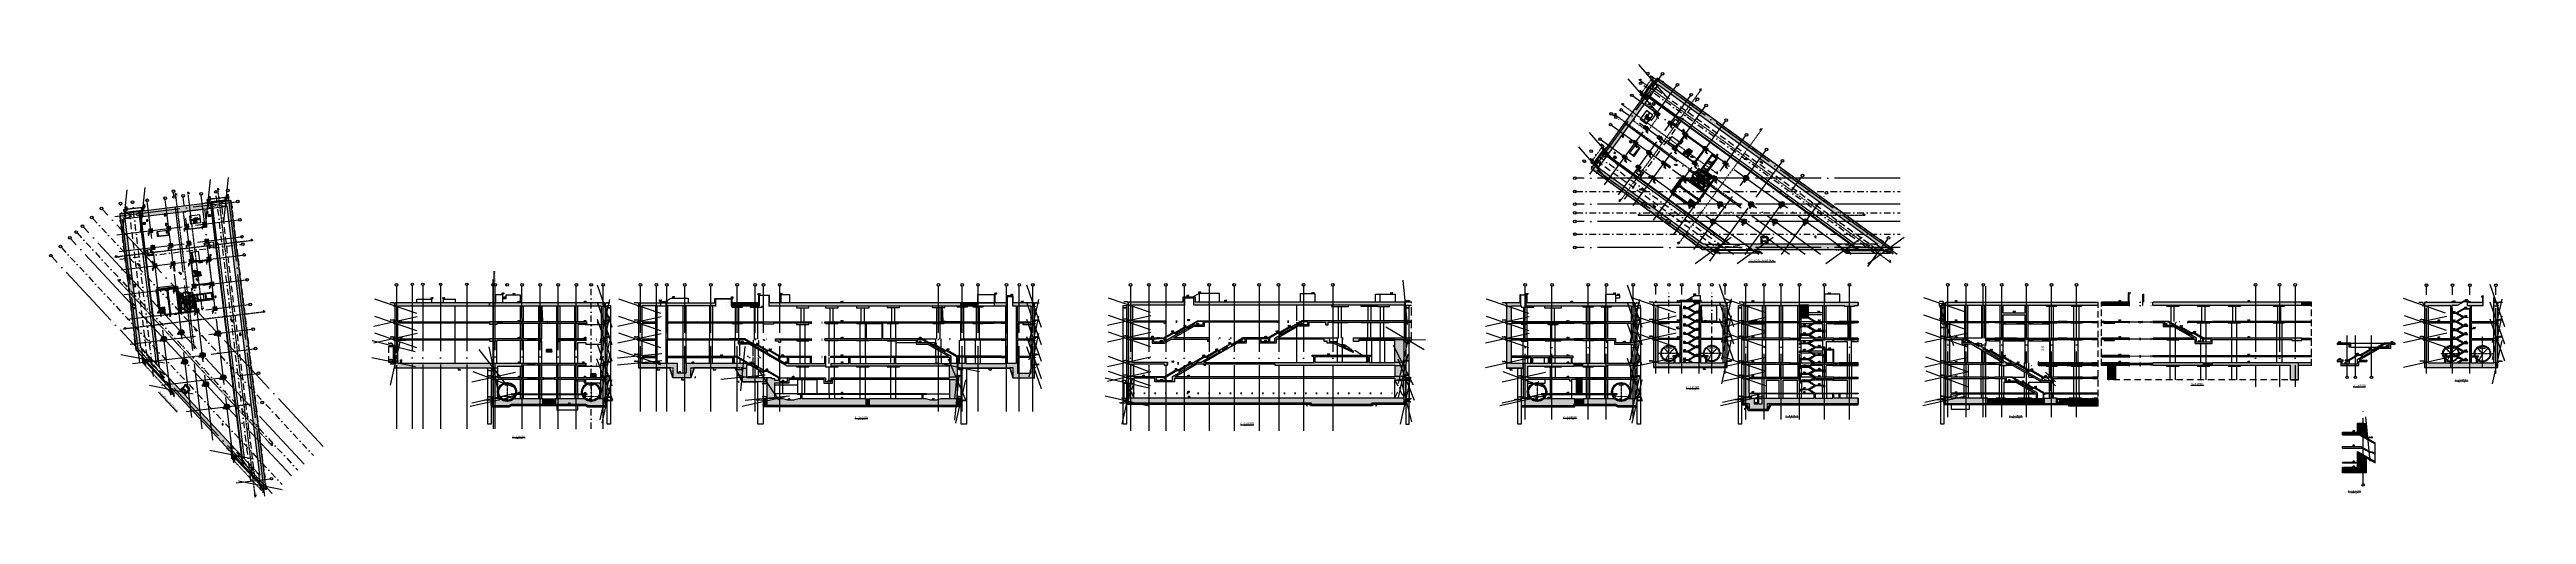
# Model space of a CAD drawing. Header units: millimetres. Extents: x 400408 to 401352, y 4543980 to 4544157.
import ezdxf
from ezdxf.enums import TextEntityAlignment as Align

# ---------------------------------------------------------------- set-up
doc = ezdxf.new("R2010")
doc.units = ezdxf.units.MM
for name, pattern in [('ACAD_ISO05W100', [33, 24, -3, 0, -3, 0, -3]), ('AKS', [3, 2.5, -0.25, 0, -0.25]), ('CENTER', [2, 1.25, -0.25, 0.25, -0.25]), ('CIZGI', [0.4, 0.25, -0.15]), ('CONTINU', [0]), ('DASHDOT', [1, 0.5, -0.25, 0, -0.25]), ('DASHDOT2', [0.5, 0.25, -0.125, 0, -0.125]), ('Dot', [4, 0, -4]), ('HIDDEN', [0.375, 0.25, -0.125]), ('HIDDEN2', [4.7625, 3.175, -1.5875]), ('UUC-ST-KAL-I05-101-U-000$0$ACAD_ISO05W100', [33, 24, -3, 0, -3, 0, -3])]:
    doc.linetypes.add(name, pattern=pattern)
for name, color, linetype in [('aks prota', 2, 'AKS'), ('AXIS', 8, 'DASHDOT2'), ('bosluk prota', 2, 'Continuous'), ('bosluk tarama prota', 8, 'Continuous'), ('boşluk prota', 2, 'Continuous'), ('boşluk taraması prota', 252, 'Continuous'), ('caks prota', 4, 'Continuous'), ('görünüş prota', 4, 'Continuous'), ('iderzi_PROTA', 3, 'Continuous'), ('inşaat derzi prota', 11, 'Continuous'), ('KALIP', 1, 'Continuous'), ('kesik prota', 2, 'CIZGI'), ('kesit prota', 1, 'Continuous'), ('kesit tarama prota', 252, 'Continuous'), ('kiriş boyutu prota', 6, 'Continuous'), ('kiriş prota', 6, 'Continuous'), ('kolon prota', 1, 'Continuous'), ('kolon tarama prota', 252, 'Continuous'), ('KOT', 7, 'Continuous'), ('kot prota', 4, 'Continuous'), ('LINE V2', 7, 'Continuous'), ('lkolon prota', 4, 'Continuous'), ('lperde prota', 4, 'Continuous'), ('merdiven prota', 2, 'Continuous'), ('metraj prota', 2, 'Continuous'), ('not prota', 2, 'Continuous'), ('not yazısı prota', 6, 'Continuous'), ('not çizgisi prota', 4, 'Continuous'), ('OLCU', 5, 'Continuous'), ('perde prota', 1, 'Continuous'), ('PRT-AL-TUNEL_EKSENI', 14, 'DASHDOT2'), ('PRT-CST-rc_level', 6, 'Continuous'), ('PRT-CST-rc_levermark', 4, 'Continuous'), ('PRT-MI-a_fit_drainage', 10, 'Continuous'), ('PRT-MI-ad_dim', 8, 'Continuous'), ('prt-s-taxis', 7, 'Continuous'), ('skesit prota', 7, 'Continuous'), ('st-s_level (kot)', 6, 'Continuous'), ('st-s_levelmark (kot işareti)', 4, 'Continuous'), ('st_s_not yazısı', 6, 'Continuous'), ('st_s_not çizgisi', 4, 'CIZGI'), ('st_s_su tutucu', 2, 'Continuous'), ('st_s_ölçü', 4, 'Continuous'), ('t35 prota', 3, 'Continuous'), ('taks prota', 7, 'Continuous'), ('TARAMA', 8, 'Continuous'), ('temel prota', 6, 'Continuous'), ('tkesit prota', 7, 'Continuous'), ('tkolon prota', 6, 'Continuous'), ('tnot prota', 4, 'Continuous'), ('tperde prota', 6, 'Continuous'), ('tplan prota', 7, 'Continuous'), ('UUC-ST-KAL-I05-101-U-000$0$st_s_su tutucu', 2, 'Continuous'), ('WATER STOP_B', 5, 'Continuous'), ('ölçü prota', 4, 'Continuous')]:
    doc.layers.add(name, color=color, linetype=linetype)
doc.layers.add('PRT-Geo-Axis', color=12, linetype='DASHDOT', lineweight=18)
doc.layers.add('PRT-KD-kazik', color=172, linetype='Continuous', lineweight=25)
doc.styles.add('Arial', font='Arial.ttf')
doc.styles.add('NOT', font='romanstw.shx')
doc.styles.add('OLCU', font='romanstw.shx')
doc.styles.add('PRT-MI-a_Arial', font='Arial.ttf', dxfattribs={"height": 30})
doc.styles.add('SIMPLXTW', font='simplxtw.shx', dxfattribs={"width": 0.6, "height": 125})
doc.styles.get("Standard").update_dxf_attribs({"font": 'Arial.ttf'})
doc.styles.add('TAKS', font='Arial Unicode.ttf')
doc.styles.add('TEXT250', font='romanstw.shx', dxfattribs={"width": 0.8, "height": 25})
doc.styles.add('TKIRIS', font='romanstw.shx')
doc.styles.add('tkolon', font='romanstw.shx')
doc.styles.add('TNOT', font='romanstw.shx', dxfattribs={"width": 0.8, "height": 250})
doc.styles.add('TSIMPLEX', font='romanstw.shx')
doc.styles.add('TUNNELCONSULT', font='Arial.ttf')
doc.dimstyles.new('1-100', dxfattribs={"dimscale": 0.5, "dimtxt": 2, "dimasz": 7.5, "dimexe": 3, "dimexo": 5, "dimgap": 5, "dimtad": 3, "dimdec": 1, "dimlfac": 2, "dimzin": 9, "dimdsep": 46, "dimtxsty": 'Standard', "dimblk": 'OBLIQUE', "dimcen": 0.09, "dimclrd": 3, "dimclre": 3, "dimclrt": 1, "dimadec": 3, "dimazin": 0, "dimtfac": 1, "dimtdec": 1, "dimtofl": 0, "dimtmove": 0, "dimatfit": 3, "dimfxl": 4, "dimtolj": 1, "dimtzin": 0, "dimarcsym": 0})
doc.dimstyles.new('1-50', dxfattribs={"dimtxt": 10, "dimasz": 4, "dimexe": 4, "dimexo": 8, "dimgap": 4, "dimtad": 1, "dimdec": 1, "dimrnd": 0.05, "dimzin": 9, "dimdsep": 46, "dimtxsty": 'OLCU', "dimblk1": 'OBLIQUE', "dimblk2": 'OBLIQUE', "dimsah": 1, "dimcen": 2, "dimdle": 4, "dimclrd": 4, "dimclre": 4, "dimclrt": 3, "dimadec": 1, "dimazin": 0, "dimtfac": 1, "dimtdec": 1, "dimtix": 1, "dimtmove": 2, "dimatfit": 3, "dimldrblk": 'OBLIQUE', "dimfxl": 1, "dimtvp": 1, "dimtolj": 1, "dimtzin": 1, "dimarcsym": 0})
pattern_1 = [(36, (401030.68156, 4543716.28813), (-0.014547592, 0.087543451), [0, -0.079375])]
pattern_2 = [(36, (401030.68156, 4543716.28813), (-0.014547592, 0.087543451), [0, -0.079375])]
pattern_3 = [(36, (401010.08368, 4544181.22053), (-0.014547592, 0.08754345), [0, -0.079375])]

# ---------------------------------------------------------------- blocks, each defined once
blk = doc.blocks.new('yürüyen mer 1')
at = {"color": 253}
blk.add_lwpolyline([(-120, 35), (-120, 205)], dxfattribs=at)
at = {"layer": 'st_s_ölçü', "color": 252, "ltscale": 0.1}
blk.add_line((-831, 205), (-831, 35), dxfattribs=at)
for points in [[(-120, 205), (-852, 205), (-852, 35), (-120, 35)], [(-120, 197), (-776, 197), (-776, 188), (-120, 188)], [(-120, 42), (-776, 42), (-776, 52), (-120, 52)], [(-729, 205), (-729, 197)], [(-120, 177), (-729, 177), (-729, 188)], [(-120, 62), (-729, 62), (-729, 52)], [(-729, 35), (-729, 42)], [(-120, 135), (-489, 177), (-489, 62), (-120, 105)]]:
    blk.add_lwpolyline(points, dxfattribs=at)
blk = doc.blocks.new('PLAN_KOT')
at = {"layer": 'st-s_levelmark (kot işareti)'}
h = blk.add_hatch(color=256, dxfattribs=at)
h.paths.add_polyline_path([(0, 18, 0.414214), (-18, 0), (0, 0)])
h.paths.add_polyline_path([(18, 0), (0, 0), (0, -18, 0.414214)])
for p, q in [((105, 0), (-25, 0)), ((0, 25), (0, -25))]:
    blk.add_line(p, q, dxfattribs=at)
blk.add_circle((0, 0), 17.5, dxfattribs=at)
at = {"layer": 'st-s_level (kot)', "color": 6, "style": 'OLCU', "width": 0.8}
for tag, p in [('KOT', (23, 10)), ('DÖŞEME_KALINLIĞI', (23, -28))]:
    blk.add_attdef(tag, p, '', height=20, dxfattribs=at)
blk = doc.blocks.new('Stair_Anotation')
at = {"color": 0, "style": 'PRT-MI-a_Arial'}
blk.add_attdef('M.ADI', text='', height=0.2, dxfattribs=at).set_placement((0, 0), align=Align.BOTTOM_CENTER)
blk.add_attdef('BAS.SAYI-(EN-RIHT)', text='', height=0.2, dxfattribs=at).set_placement((0, -0.08), align=Align.TOP_CENTER)
blk = doc.blocks.new('_Oblique')
at = {"layer": 'st_s_ölçü', "lineweight": -2}
blk.add_line((-0.5, -0.5), (0.5, 0.5), dxfattribs=at)
blk = doc.blocks.new('*U7')
at = {"layer": 'metraj prota', "color": 4}
blk.add_lwpolyline([(-145, 0), (-122, 13), (-122, -13)], close=True, dxfattribs=at)
blk.add_lwpolyline([(0, 0), (-122, 0)], dxfattribs=at)
blk.add_circle((0, 0), 7.5, dxfattribs=at)
blk = doc.blocks.new('YER SUZGECI_20x20')
at = {"color": 2}
blk.add_lwpolyline([(-20, 0), (0, 0), (0, 20), (-20, 20)], close=True, dxfattribs=at)
for points in [[(0, 20), (-20, 0)], [(-20, 20), (0, 0)]]:
    blk.add_lwpolyline(points, dxfattribs=at)
blk.add_circle((-10, 10), 7, dxfattribs=at)
blk = doc.blocks.new('KOTK5')
at = {"layer": 'PRT-CST-rc_levermark'}
blk.add_line((217, 160), (-213, 160), dxfattribs=at)
blk.add_lwpolyline([(130, 130), (-130, 130), (0, 0)], close=True, dxfattribs=at)
at = {"layer": 'PRT-CST-rc_level', "style": 'OLCU'}
blk.add_attdef('000.00', text='', height=90, dxfattribs=at).set_placement((0, 193), align=Align.CENTER)
blk = doc.blocks.new('D')
at = {"layer": 'st_s_su tutucu', "linetype": 'CONTINU', "ltscale": 0.2}
for p, q in [((-39988, 52508), (-39993, 52508)), ((-39993, 52508), (-39993, 52507)), ((-39993, 52507), (-39991, 52506)), ((-39993, 52449), (-39991, 52450)), ((-39993, 52448), (-39993, 52449)), ((-39988, 52448), (-39993, 52448)), ((-39991, 52499), (-39992, 52499)), ((-39992, 52499), (-39992, 52498)), ((-39992, 52498), (-39991, 52498)), ((-39991, 52489), (-39992, 52489)), ((-39992, 52489), (-39992, 52488)), ((-39992, 52488), (-39991, 52488)), ((-39991, 52479), (-39992, 52479)), ((-39992, 52479), (-39992, 52478)), ((-39992, 52478), (-39991, 52478)), ((-39992, 52468), (-39992, 52469)), ((-39992, 52469), (-39991, 52469)), ((-39991, 52468), (-39992, 52468)), ((-39992, 52458), (-39992, 52459)), ((-39992, 52459), (-39991, 52459)), ((-39991, 52458), (-39992, 52458)), ((-39991, 52506), (-39991, 52499)), ((-39991, 52498), (-39991, 52489)), ((-39991, 52488), (-39991, 52479)), ((-39991, 52469), (-39991, 52478)), ((-39991, 52459), (-39991, 52468)), ((-39991, 52450), (-39991, 52458)), ((-39990, 52506), (-39988, 52507)), ((-39990, 52499), (-39990, 52506)), ((-39989, 52499), (-39990, 52499)), ((-39990, 52489), (-39990, 52498)), ((-39990, 52498), (-39989, 52498)), ((-39989, 52489), (-39990, 52489)), ((-39990, 52479), (-39990, 52488)), ((-39990, 52488), (-39989, 52488)), ((-39989, 52479), (-39990, 52479)), ((-39990, 52478), (-39989, 52478)), ((-39990, 52478), (-39990, 52469)), ((-39990, 52469), (-39989, 52469)), ((-39989, 52468), (-39990, 52468)), ((-39990, 52468), (-39990, 52459)), ((-39990, 52459), (-39989, 52459)), ((-39989, 52458), (-39990, 52458)), ((-39990, 52458), (-39990, 52450)), ((-39990, 52450), (-39988, 52449)), ((-39989, 52498), (-39989, 52499)), ((-39989, 52488), (-39989, 52489)), ((-39989, 52478), (-39989, 52479)), ((-39989, 52469), (-39989, 52468)), ((-39989, 52459), (-39989, 52458)), ((-39988, 52507), (-39988, 52508)), ((-39988, 52449), (-39988, 52448))]:
    blk.add_line(p, q, dxfattribs=at)
blk = doc.blocks.new('KESITKOT')
at = {"layer": 'KOT', "linetype": 'Continuous'}
h = blk.add_hatch(dxfattribs=at)
h.set_pattern_fill('ANSI31', color=5, scale=200, angle=45, style=0)
h.set_pattern_definition([(90, (63253.653, -35392.017), (25, 5e-15), [])])
h.paths.add_polyline_path([(-150, 260), (0, 260), (0, 0)])
at = {"layer": 'KOT', "color": 4, "linetype": 'Continuous'}
for p, q in [((75, 260), (-150, 260)), ((0, 0), (-150, 260)), ((0, 0), (0, 520)), ((0, 0), (1000, 0))]:
    blk.add_line(p, q, dxfattribs=at)
at = {"layer": 'KOT', "color": 7, "linetype": 'Continuous', "style": 'SIMPLXTW', "width": 0.7}
blk.add_attdef('%%P0.000', (216, 100), '', height=200, dxfattribs=at)
blk = doc.blocks.new('A$C05c5180b')
at = {"layer": 'AXIS', "color": 8, "linetype": 'DASHDOT', "ltscale": 3}
blk.add_line((909, 7722), (909, 60), dxfattribs=at)
at = {"layer": 'KALIP'}
for p, q in [((-1158, 1480), (-1585, 1325)), ((-955, 1324), (-806, 1383)), ((-806, 1383), (-459, 1183)), ((-435, 1024), (-459, 1183)), ((2254, 1024), (2278, 1183)), ((2624, 1383), (2278, 1183)), ((2774, 1324), (2624, 1383)), ((2977, 1480), (3404, 1325))]:
    blk.add_line(p, q, dxfattribs=at)
at = {"layer": 'KALIP', "elevation": 0}
for points in [[(-638, 1333), (-658, 1298), (-606, 1268), (-586, 1303)], [(2457, 1333), (2477, 1298), (2425, 1268), (2405, 1303)]]:
    blk.add_lwpolyline(points, close=True, dxfattribs=at)
at = {"layer": 'KALIP'}
for radius in [3625, 3225]:
    blk.add_circle((909, 3955), radius, dxfattribs=at)
at = {"layer": 'LINE V2', "color": 4, "elevation": 0}
for points in [[(-861, 1086, 1), (-818, 1061), (-696, 1274, -0.4142136), (-668, 1281), (-616, 1251, -0.4142136), (-609, 1224), (-731, 1011, 1), (-688, 986, -1)], [(2680, 1086, -1), (2637, 1061), (2514, 1274, 0.4142136), (2487, 1281), (2435, 1251, 0.4142136), (2428, 1224), (2550, 1011, -1), (2507, 986, 1)]]:
    blk.add_lwpolyline(points, format="xyb", dxfattribs=at)
for points in [[(-729, 1316), (-556, 1216), (-546, 1233), (-719, 1333)], [(2548, 1316), (2374, 1216), (2364, 1233), (2538, 1333)]]:
    blk.add_lwpolyline(points, close=True, dxfattribs=at)
at = {"layer": 'PRT-Geo-Axis', "linetype": 'DASHDOT', "ltscale": 3}
blk.add_line((4252, 2280), (-2415, 2280), dxfattribs=at)
at = {"layer": 'WATER STOP_B', "color": 3}
for points in [[(-1339, 1405, 0.5773503), (-1339, 1408), (-1368, 1436, 0.5773503), (-1371, 1435), (-1378, 1408, -0.5773503), (-1381, 1407), (-1419, 1444), (-1424, 1439), (-1427, 1443), (-1422, 1447), (-1450, 1474), (-1454, 1469), (-1458, 1472), (-1453, 1477), (-1470, 1493), (-1488, 1490), (-1492, 1494), (-1467, 1520), (-1463, 1515), (-1466, 1498), (-1449, 1481), (-1444, 1486), (-1441, 1483), (-1445, 1478), (-1418, 1452), (-1414, 1457), (-1410, 1453), (-1415, 1448), (-1383, 1418, 0.5773503), (-1380, 1419), (-1374, 1445, -0.5773503), (-1370, 1446), (-1329, 1405, -0.5773503), (-1330, 1402), (-1355, 1395, 0.5773503), (-1356, 1392), (-1324, 1361), (-1320, 1366), (-1316, 1363), (-1321, 1358), (-1294, 1332), (-1289, 1337), (-1285, 1333), (-1290, 1328), (-1273, 1312), (-1255, 1316), (-1251, 1312), (-1276, 1286), (-1280, 1290), (-1277, 1308), (-1294, 1324), (-1299, 1319), (-1302, 1323), (-1298, 1327), (-1325, 1354), (-1330, 1349), (-1333, 1352), (-1328, 1357), (-1366, 1394, -0.5773503), (-1366, 1397)], [(3158, 1405, -0.5773503), (3157, 1408), (3186, 1436, -0.5773503), (3190, 1435), (3196, 1408, 0.5773503), (3200, 1407), (3238, 1444), (3242, 1439), (3246, 1443), (3241, 1447), (3268, 1474), (3273, 1469), (3277, 1472), (3272, 1477), (3289, 1493), (3307, 1490), (3311, 1494), (3286, 1520), (3282, 1515), (3285, 1498), (3268, 1481), (3263, 1486), (3260, 1483), (3264, 1478), (3237, 1452), (3232, 1457), (3229, 1453), (3234, 1448), (3202, 1418, -0.5773503), (3199, 1419), (3193, 1445, 0.5773503), (3189, 1446), (3148, 1405, 0.5773503), (3148, 1402), (3174, 1395, -0.5773503), (3174, 1392), (3143, 1361), (3138, 1366), (3135, 1363), (3140, 1358), (3112, 1332), (3108, 1337), (3104, 1333), (3109, 1328), (3092, 1312), (3074, 1316), (3070, 1312), (3095, 1286), (3099, 1290), (3096, 1308), (3113, 1324), (3118, 1319), (3121, 1323), (3117, 1327), (3144, 1354), (3148, 1349), (3152, 1352), (3147, 1357), (3185, 1394, 0.5773503), (3184, 1397)]]:
    blk.add_lwpolyline(points, format="xyb", close=True, dxfattribs=at)
at = {"layer": 'OLCU'}
ref = blk.add_blockref('KESITKOT', (909, 2280), dxfattribs=dict(at, xscale=0.4999999999987873, yscale=0.4999999999987873, zscale=0.4999999999987873))
ref.add_attrib('%%P0.000', '%%P0.000 (R.Ü.K)', (1017, 2330), dxfattribs={"layer": 'KOT', "color": 1, "linetype": 'Continuous', "height": 100, "style": 'TUNNELCONSULT'})
at = {"layer": 'not prota', "style": 'TEXT250', "width": 0.7}
blk.add_text('A2 TÜNEL TİPİ', height=200, dxfattribs=at).set_placement((891, 6585), align=Align.MIDDLE_CENTER)
blk = doc.blocks.new('*D19')
at = {"layer": 'DEFPOINTS', "color": 0, "transparency": 16777216}
for p in [(401170.44, 4544032.53), (401170.76, 4544032.53), (401170.76, 4544031.03)]:
    blk.add_point(p, dxfattribs=at)
at = {"layer": 'temel prota', "color": 3, "lineweight": -2, "transparency": 16777216}
for p, q in [((401170.44, 4544032.53), (401170.44, 4544046.85)), ((401170.44, 4544032.53), (401168.94, 4544032.53)), ((401170.44, 4544031.03), (401168.94, 4544031.03)), ((401170.44, 4544031.03), (401170.44, 4544027.28))]:
    blk.add_line(p, q, dxfattribs=at)
at = {"layer": 'temel prota', "color": 3, "lineweight": -2, "transparency": 16777216, "xscale": 3.75, "yscale": 3.75, "zscale": 3.75}
for p, rotation in [((401170.44, 4544032.53), 270), ((401170.44, 4544031.03), 90)]:
    blk.add_blockref('_Oblique', p, dxfattribs=dict(at, rotation=rotation))
at = {"layer": 'temel prota', "color": 1, "transparency": 16777216, "insert": (401167.43, 4544043.44), "char_height": 1, "attachment_point": 5, "rotation": 90}
blk.add_mtext('\\A1;3.0', dxfattribs=at)
blk = doc.blocks.new('*D11')
at = {"layer": 'DEFPOINTS', "color": 0, "transparency": 16777216}
for p in [(-456, 110), (-266, -103)]:
    blk.add_point(p, dxfattribs=at)
at = {"layer": 'st_s_ölçü', "color": 4, "lineweight": -2, "transparency": 16777216}
for p, q in [((-461, 116), (-390, 36)), ((-260, -109), (-332, -29))]:
    blk.add_line(p, q, dxfattribs=at)
at = {"layer": 'st_s_ölçü', "color": 4, "lineweight": -2, "transparency": 16777216, "xscale": 8, "yscale": 8, "zscale": 8, "rotation": 131.8058995973175}
blk.add_blockref('_Oblique', (-456, 110), dxfattribs=at)
at = {"layer": 'st_s_ölçü', "color": 3, "transparency": 16777216, "insert": (-361, 3), "char_height": 20, "attachment_point": 5, "rotation": 311.8059, "style": 'OLCU'}
blk.add_mtext('\\A1;R285', dxfattribs=at)
blk = doc.blocks.new('*D12')
at = {"layer": 'DEFPOINTS', "color": 0, "transparency": 16777216}
for p in [(-36, 113), (-266, -103)]:
    blk.add_point(p, dxfattribs=at)
at = {"layer": 'st_s_ölçü', "color": 4, "lineweight": -2, "transparency": 16777216}
for p, q in [((-31, 118), (-121, 34)), ((-272, -108), (-182, -24))]:
    blk.add_line(p, q, dxfattribs=at)
at = {"layer": 'st_s_ölçü', "color": 4, "lineweight": -2, "transparency": 16777216, "xscale": 8, "yscale": 8, "zscale": 8, "rotation": 43.24583088137385}
blk.add_blockref('_Oblique', (-36, 113), dxfattribs=at)
at = {"layer": 'st_s_ölçü', "color": 3, "transparency": 16777216, "insert": (-151, 5), "char_height": 20, "attachment_point": 5, "rotation": 43.24583, "style": 'OLCU'}
blk.add_mtext('\\A1;R315', dxfattribs=at)
blk = doc.blocks.new('*D13')
at = {"layer": 'DEFPOINTS', "color": 0, "transparency": 16777216}
for p in [(-421, -394), (-266, -103)]:
    blk.add_point(p, dxfattribs=at)
at = {"layer": 'lkolon prota', "color": 4, "lineweight": -2, "transparency": 16777216}
for p, q in [((-425, -401), (-364, -287)), ((-262, -96), (-323, -210))]:
    blk.add_line(p, q, dxfattribs=at)
at = {"layer": 'lkolon prota', "color": 4, "lineweight": -2, "transparency": 16777216, "xscale": 8, "yscale": 8, "zscale": 8, "rotation": 241.9351701811658}
blk.add_blockref('_Oblique', (-421, -394), dxfattribs=at)
at = {"layer": 'lkolon prota', "color": 3, "transparency": 16777216, "insert": (-343, -248), "char_height": 20, "attachment_point": 5, "rotation": 61.93517, "style": 'OLCU'}
blk.add_mtext('\\A1;R330', dxfattribs=at)
blk = doc.blocks.new('A$C127942D9')
at = {"layer": 'aks prota', "ltscale": 2}
blk.add_line((-265.793, -631.684), (-265.793, 559.681), dxfattribs=at)
at = {"layer": 'aks prota'}
blk.add_line((135.187, -102.854), (-666.774, -102.854), dxfattribs=at)
at = {"layer": 'görünüş prota', "color": 6, "linetype": 'CIZGI', "ltscale": 2}
blk.add_circle((-265.793, -102.854), 315, dxfattribs=at)
at = {"layer": 'görünüş prota', "color": 6}
blk.add_circle((-265.793, -102.854), 285, dxfattribs=at)
at = {"layer": 'not prota', "style": 'TEXT250', "width": 0.7}
blk.add_text('B Tipi (TBM) Tünel', height=20, dxfattribs=at).set_placement((-265.793, 106.819), align=Align.MIDDLE_CENTER)
at = {"layer": 'lkolon prota'}
dim = blk.add_radius_dim(center=(-265.793, -102.854), mpoint=(-421.048, -394.051), dimstyle='1-100', dxfattribs=at)
dim.commit()
dim.dimension.update_dxf_attribs({"geometry": '*D13', "text_midpoint": (-343.421, -248.453), "dimtype": 132})
at = {"layer": 'st_s_ölçü'}
for mpoint, picture, middle in [((-455.777, 109.587), '*D11', (-360.785, 3.366)), ((-36.341, 112.962), '*D12', (-151.067, 5.054))]:
    dim = blk.add_radius_dim(center=(-265.793, -102.854), mpoint=mpoint, dimstyle='1-100', dxfattribs=at)
    dim.commit()
    dim.dimension.update_dxf_attribs({"geometry": picture, "text_midpoint": middle, "dimtype": 132})

msp = doc.modelspace()

# ---------------------------------------------------------------- hatches: boundary and pattern name
at = {"layer": 'bosluk tarama prota'}
h = msp.add_hatch(dxfattribs=at)
h.set_pattern_fill('ANSI31', color=256, scale=0.5, angle=169)
h.set_pattern_definition([(9, (401045.5207, 4544121.06928), (-0.00977715, 0.06173052), [])])
h.paths.add_polyline_path([(401018.763, 4544136.582), (401019.135, 4544137.094), (401018.968, 4544136.616), (401019.273, 4544136.211)])
h = msp.add_hatch(dxfattribs=at)
h.set_pattern_fill('ANSI31', color=256, scale=0.5, angle=169)
h.set_pattern_definition([(9, (401033.827355, 4544109.015364), (-0.00977715, 0.06173052), [])])
h.paths.add_polyline_path([(401007.07, 4544124.528), (401007.256, 4544124.784), (401007.194, 4544124.521), (401007.653, 4544124.104)])
h = msp.add_hatch(dxfattribs=at)
h.set_pattern_fill('ANSI31', color=256, scale=0.5, angle=169)
h.set_pattern_definition([(9, (401036.8188, 4544106.841954), (-0.00977715, 0.06173052), [])])
h.paths.add_polyline_path([(401010.061, 4544122.354), (401010.247, 4544122.611), (401010.186, 4544122.348), (401010.644, 4544121.931)])
h = msp.add_hatch(dxfattribs=at)
h.set_pattern_fill('ANSI31', color=256, scale=0.5, angle=169)
h.set_pattern_definition([(9, (401030.76729, 4544100.762955), (-0.00977715, 0.06173052), [])])
h.paths.add_polyline_path([(401004.01, 4544116.275), (401004.382, 4544116.788), (401004.214, 4544116.31), (401004.519, 4544115.905)])
h = msp.add_hatch(dxfattribs=at)
h.set_pattern_fill('ANSI31', color=256, scale=0.5, angle=169)
h.set_pattern_definition([(9, (401066.417685, 4544090.34194), (-0.00977715, 0.06173052), [])])
h.paths.add_polyline_path([(401039.66, 4544105.854), (401040.032, 4544106.367), (401039.865, 4544105.889), (401040.17, 4544105.484)])
h = msp.add_hatch(dxfattribs=at)
h.set_pattern_fill('ANSI31', color=256, scale=0.5, angle=121.923994)
h.set_pattern_definition([(321.924, (400450.549617, 4544061.23863), (0.03854414, 0.04919958), [])])
h.paths.add_polyline_path([(400443.686, 4544091.396), (400444.315, 4544091.473), (400443.851, 4544091.27), (400443.762, 4544090.771)])
h = msp.add_hatch(dxfattribs=at)
h.set_pattern_fill('ANSI31', color=256, scale=0.5, angle=121.923994)
h.set_pattern_definition([(321.924, (400458.676496, 4544064.617994), (0.03854414, 0.04919958), [])])
h.paths.add_polyline_path([(400451.813, 4544094.776), (400452.127, 4544094.814), (400451.893, 4544094.68), (400451.9, 4544094.06)])
h = msp.add_hatch(dxfattribs=at)
h.set_pattern_fill('ANSI31', color=256, scale=0.5, angle=121.923994)
h.set_pattern_definition([(321.924, (400459.122254, 4544060.947334), (0.03854414, 0.04919958), [])])
h.paths.add_polyline_path([(400452.259, 4544091.105), (400452.573, 4544091.143), (400452.338, 4544091.009), (400452.346, 4544090.389)])
h = msp.add_hatch(dxfattribs=at)
h.set_pattern_fill('ANSI31', color=256, scale=0.5, angle=121.923994)
h.set_pattern_definition([(321.924, (400475.46656, 4544064.2645), (0.03854414, 0.04919958), [])])
h.paths.add_polyline_path([(400468.603, 4544094.422), (400469.232, 4544094.499), (400468.767, 4544094.296), (400468.679, 4544093.797)])
h = msp.add_hatch(dxfattribs=at)
h.set_pattern_fill('ANSI31', color=256, scale=0.5, angle=121.923994)
h.set_pattern_definition([(321.924, (400467.19765, 4544028.036356), (0.03854414, 0.04919958), [])])
h.paths.add_polyline_path([(400460.334, 4544058.194), (400460.963, 4544058.27), (400460.499, 4544058.068), (400460.41, 4544057.569)])
at = {"layer": 'boşluk taraması prota', "ltscale": 2}
h = msp.add_hatch(dxfattribs=at)
h.set_pattern_fill('ANSI31', color=256, scale=0.03, style=0)
h.set_pattern_definition([(45, (400347.50731, 4543682.00172), (-0.067351921, 0.067351921), [])])
h.paths.add_polyline_path([(401017.282, 4544130.644), (401017.935, 4544131.16), (401017.346, 4544130.35), (401016.416, 4544131.026)])
h = msp.add_hatch(dxfattribs=at)
h.set_pattern_fill('ANSI31', color=256, scale=0.03, style=0)
h.set_pattern_definition([(9, (401026.46831, 4544129.40826), (-0.0149004, 0.0940773), [])])
h.paths.add_polyline_path([(401028.146, 4544128.315), (401026.608, 4544129.43), (401028.049, 4544128.636), (401029.087, 4544129.61)])
h = msp.add_hatch(dxfattribs=at)
h.set_pattern_fill('ANSI31', color=256, scale=0.03, style=0)
h.set_pattern_definition([(45, (400357.99083, 4543671.643565), (-0.067351921, 0.067351921), [])])
h.paths.add_polyline_path([(401010.22, 4544117.852), (401011.62, 4544117.093), (401013.884, 4544119.886), (401011.651, 4544116.812)])
h = msp.add_hatch(dxfattribs=at)
h.set_pattern_fill('ANSI31', color=256, scale=0.03, style=0)
h.set_pattern_definition([(45, (400357.789805, 4543671.81153), (-0.067351921, 0.067351921), [])])
h.paths.add_polyline_path([(401027.542, 4544120.55), (401029.036, 4544122.104), (401027.629, 4544120.16), (401024.91, 4544122.135)])
h = msp.add_hatch(dxfattribs=at)
h.set_pattern_fill('ANSI31', color=256, scale=0.03, style=0)
h.set_pattern_definition([(9, (401012.53808, 4544110.234935), (-0.0149004, 0.0940773), [])])
h.paths.add_polyline_path([(401014.216, 4544109.142), (401012.678, 4544110.257), (401014.119, 4544109.463), (401015.157, 4544110.436)])
h = msp.add_hatch(dxfattribs=at)
h.set_pattern_fill('ANSI31', color=256, scale=0.03, style=0)
h.set_pattern_definition([(45, (400369.95844, 4543662.97049), (-0.067351921, 0.067351921), [])])
h.paths.add_polyline_path([(401039.71, 4544111.709), (401041.205, 4544113.263), (401039.797, 4544111.319), (401038.261, 4544112.435)])
h = msp.add_hatch(dxfattribs=at)
h.set_pattern_fill('ANSI31', color=256, scale=0.03, style=0)
h.set_pattern_definition([(45, (400371.83936, 4543665.55935), (-0.067351921, 0.067351921), [])])
h.paths.add_polyline_path([(401041.591, 4544114.298), (401043.086, 4544115.852), (401041.678, 4544113.908), (401040.142, 4544115.024)])
h = msp.add_hatch(dxfattribs=at)
h.set_pattern_fill('ANSI31', color=256, scale=0.03, angle=-47.076006, style=0)
h.set_pattern_definition([(357.923994, (399678.58956, 4544276.37311), (0.003450452, 0.095187483), [])])
h.paths.add_polyline_path([(400463.246, 4544091.464), (400464.069, 4544091.337), (400463.075, 4544091.216), (400462.936, 4544092.358)])
h = msp.add_hatch(dxfattribs=at)
h.set_pattern_fill('ANSI31', color=256, scale=0.03, angle=-47.076006, style=0)
h.set_pattern_definition([(321.924, (400445.07095, 4544081.03779), (0.0587413, 0.0749802), [])])
h.paths.add_polyline_path([(400445.413, 4544079.065), (400445.182, 4544080.951), (400445.582, 4544079.354), (400447.002, 4544079.258)])
h = msp.add_hatch(dxfattribs=at)
h.set_pattern_fill('ANSI31', color=256, scale=0.03, angle=-47.076006, style=0)
h.set_pattern_definition([(357.923994, (399678.14428, 4544261.64228), (0.003450452, 0.095187483), [])])
h.paths.add_polyline_path([(400449.07, 4544087.922), (400449.468, 4544086.381), (400453.055, 4544086.625), (400449.283, 4544086.167)])
h = msp.add_hatch(dxfattribs=at)
h.set_pattern_fill('ANSI31', color=256, scale=0.03, angle=-47.076006, style=0)
h.set_pattern_definition([(321.924, (400468.59764, 4544083.89483), (0.0587413, 0.0749802), [])])
h.paths.add_polyline_path([(400468.94, 4544081.922), (400468.709, 4544083.808), (400469.109, 4544082.212), (400470.528, 4544082.115)])
h = msp.add_hatch(dxfattribs=at)
h.set_pattern_fill('ANSI31', color=256, scale=0.03, style=0)
h.set_pattern_definition([(45, (400358.13777, 4543672.02082), (-0.067351921, 0.067351921), [])])
h.paths.add_polyline_path([(401060.362, 4544085.709), (401060.628, 4544083.546), (401062.262, 4544083.309), (401060.362, 4544083.309)])
h = msp.add_hatch(dxfattribs=at)
h.set_pattern_fill('ANSI31', color=256, scale=0.03, angle=-47.076006, style=0)
h.set_pattern_definition([(357.923994, (399678.130375, 4544261.90387), (0.003450452, 0.095187483), [])])
h.paths.add_polyline_path([(400462.842, 4544077.076), (400464.998, 4544077.04), (400462.616, 4544076.747), (400462.211, 4544080.083)])
h = msp.add_hatch(dxfattribs=at)
h.set_pattern_fill('ANSI31', color=256, scale=0.03, angle=-47.076006, style=0)
h.set_pattern_definition([(357.923994, (399679.94364, 4544246.9723), (0.003450452, 0.095187483), [])])
h.paths.add_polyline_path([(400464.655, 4544062.145), (400466.811, 4544062.109), (400464.429, 4544061.815), (400464.2, 4544063.7)])
h = msp.add_hatch(dxfattribs=at)
h.set_pattern_fill('ANSI31', color=256, scale=0.03, angle=-47.076006, style=0)
h.set_pattern_definition([(357.923994, (399683.1203, 4544247.35807), (0.003450452, 0.095187483), [])])
h.paths.add_polyline_path([(400467.832, 4544062.53), (400469.988, 4544062.494), (400467.606, 4544062.201), (400467.377, 4544064.086)])
h = msp.add_hatch(dxfattribs=at)
h.set_pattern_fill('ANSI31', color=256, scale=0.03, style=0)
h.set_pattern_definition([(45, (399893.39342, 4543642.33998), (-0.067351921, 0.067351921), [])])
h.paths.add_polyline_path([(400595.632, 4544059.476), (400595.884, 4544053.865), (400601.068, 4544053.628), (400595.618, 4544053.628)])
h = msp.add_hatch(dxfattribs=at)
h.set_pattern_fill('ANSI31', color=256, scale=0.03, style=0)
h.set_pattern_definition([(45, (400045.873295, 4543642.33998), (-0.067351921, 0.067351921), [])])
h.paths.add_polyline_path([(400748.111, 4544059.476), (400748.364, 4544053.865), (400754.99, 4544053.628), (400748.098, 4544053.628)])
h = msp.add_hatch(dxfattribs=at)
h.set_pattern_fill('ANSI31', color=256, scale=0.03, style=0)
h.set_pattern_definition([(45, (400335.16927, 4543642.59197), (-0.067351921, 0.067351921), [])])
h.paths.add_polyline_path([(401037.407, 4544059.728), (401037.66, 4544054.117), (401043.044, 4544053.88), (401037.394, 4544053.88)])
h = msp.add_hatch(dxfattribs=at)
h.set_pattern_fill('ANSI31', color=256, scale=0.03, angle=-47.076006, style=0)
h.set_pattern_definition([(357.923994, (399678.52061, 4544261.7916), (0.003450452, 0.095187483), [])])
h.paths.add_polyline_path([(400459.681, 4544029.315), (400458.279, 4544027.648), (400459.218, 4544026.289), (400457.924, 4544027.681)])
at = {"layer": 'kesit tarama prota'}
h = msp.add_hatch(color=256, dxfattribs=at)
h.dxf.hatch_style = 1
h.paths.add_polyline_path([(401014.453, 4544146.11), (401013.615, 4544145.977), (401014.101, 4544145.624)])
h = msp.add_hatch(color=256, dxfattribs=at)
h.dxf.hatch_style = 1
h.paths.add_polyline_path([(401036.659, 4544142.215), (401037.497, 4544142.348), (401037.144, 4544141.862)])
h = msp.add_hatch(color=256, dxfattribs=at)
h.dxf.hatch_style = 1
h.paths.add_polyline_path([(401004.933, 4544133.006), (401004.095, 4544132.873), (401004.58, 4544132.52)])
h = msp.add_hatch(color=256, dxfattribs=at)
h.dxf.hatch_style = 1
h.paths.add_polyline_path([(401007.722, 4544136.845), (401006.884, 4544136.713), (401007.37, 4544136.36)])
h = msp.add_hatch(color=256, dxfattribs=at)
h.dxf.hatch_style = 1
h.paths.add_polyline_path([(401059.723, 4544127.016), (401060.561, 4544127.148), (401060.209, 4544126.663)])
h = msp.add_hatch(color=256, dxfattribs=at)
h.dxf.hatch_style = 1
h.paths.add_polyline_path([(401043.516, 4544110.84), (401043.649, 4544110.002), (401043.163, 4544110.354)])
h = msp.add_hatch(color=256, dxfattribs=at)
h.dxf.hatch_style = 1
h.paths.add_polyline_path([(400456.565, 4544102.114), (400455.897, 4544102.638), (400455.97, 4544102.042)])
h = msp.add_hatch(color=256, dxfattribs=at)
h.dxf.hatch_style = 1
h.paths.add_polyline_path([(400461.277, 4544102.687), (400460.609, 4544103.21), (400460.681, 4544102.614)])
h = msp.add_hatch(color=256, dxfattribs=at)
h.dxf.hatch_style = 1
h.paths.add_polyline_path([(400472.645, 4544104.067), (400471.977, 4544104.59), (400472.049, 4544103.995)])
h = msp.add_hatch(color=256, dxfattribs=at)
h.dxf.hatch_style = 1
h.paths.add_polyline_path([(401006.142, 4544100.212), (401006.275, 4544099.374), (401006.628, 4544099.86)])
h = msp.add_hatch(color=256, dxfattribs=at)
h.dxf.hatch_style = 1
h.paths.add_polyline_path([(401013.9, 4544094.916), (401013.3, 4544094.316), (401013.9, 4544094.316)])
h = msp.add_hatch(color=256, dxfattribs=at)
h.dxf.hatch_style = 1
h.paths.add_polyline_path([(401052.281, 4544098.605), (401052.414, 4544097.767), (401051.929, 4544098.119)])
h = msp.add_hatch(color=256, dxfattribs=at)
h.dxf.hatch_style = 1
h.paths.add_polyline_path([(401099.256, 4544094.916), (401099.856, 4544094.316), (401099.256, 4544094.316)])
h = msp.add_hatch(color=256, dxfattribs=at)
h.dxf.hatch_style = 1
h.paths.add_polyline_path([(400484.916, 4544085.154), (400485.584, 4544084.631), (400484.988, 4544084.559)])
h = msp.add_hatch(color=256, dxfattribs=at)
h.dxf.hatch_style = 1
h.paths.add_polyline_path([(401028.466, 4544083.993), (401028.598, 4544083.155), (401028.951, 4544083.641)])
h = msp.add_hatch(color=256, dxfattribs=at)
h.dxf.hatch_style = 1
h.paths.add_polyline_path([(400433.376, 4544078.896), (400432.853, 4544078.228), (400433.448, 4544078.3)])
h = msp.add_hatch(color=256, dxfattribs=at)
h.dxf.hatch_style = 1
h.paths.add_polyline_path([(401109.511, 4544077.046), (401109.644, 4544076.208), (401109.159, 4544076.561)])
h = msp.add_hatch(color=256, dxfattribs=at)
h.dxf.hatch_style = 1
h.paths.add_polyline_path([(400434.781, 4544069.608), (400433.933, 4544069.638), (400434.341, 4544069.199)])
h = msp.add_hatch(color=256, dxfattribs=at)
h.dxf.hatch_style = 1
h.paths.add_polyline_path([(400719.007, 4544024.228), (400694.741, 4544024.228), (400694.741, 4544025.858), (400740.506, 4544025.858), (400740.506, 4544024.228), (400720.347, 4544024.228), (400720.347, 4544021.678), (400753.947, 4544021.678), (400753.947, 4544024.228), (400753.947, 4544037.738), (400753.922, 4544037.738), (400753.922, 4544040.038), (400754.422, 4544040.038), (400754.422, 4544040.238), (400756.801, 4544040.238), (400756.801, 4544037.738), (400753.947, 4544037.738), (400753.947, 4544036.038), (400773.976, 4544036.038), (400775.185, 4544032.288), (400783.283, 4544032.288), (400783.283, 4544060.828), (400775.181, 4544060.828), (400775.181, 4544063.488), (400772.583, 4544063.488), (400772.583, 4544060.828), (400768.283, 4544060.828), (400768.283, 4544063.998), (400767.983, 4544063.998), (400767.983, 4544059.628), (400772.383, 4544059.628), (400772.383, 4544053.528), (400772.383, 4544053.028), (400772.383, 4544047.068), (400772.383, 4544046.568), (400772.383, 4544037.738), (400757.101, 4544037.738), (400757.101, 4544040.038), (400770.583, 4544040.038), (400770.583, 4544040.438), (400754.222, 4544040.438), (400754.222, 4544040.238), (400753.922, 4544040.238), (400753.922, 4544040.628), (400753.622, 4544040.628), (400753.622, 4544040.798), (400753.322, 4544040.798), (400753.322, 4544040.968), (400753.022, 4544040.968), (400753.022, 4544041.138), (400752.722, 4544041.138), (400752.722, 4544041.308), (400752.422, 4544041.308), (400752.422, 4544041.478), (400752.122, 4544041.478), (400752.122, 4544041.648), (400751.822, 4544041.648), (400751.822, 4544041.818), (400751.522, 4544041.818), (400751.522, 4544041.988), (400751.222, 4544041.988), (400751.222, 4544042.158), (400750.922, 4544042.158), (400750.922, 4544042.328), (400750.622, 4544042.328), (400750.622, 4544042.498), (400750.322, 4544042.498), (400750.322, 4544042.668), (400749.122, 4544042.668), (400749.122, 4544042.838), (400748.822, 4544042.838), (400748.822, 4544043.008), (400748.522, 4544043.008), (400748.522, 4544043.178), (400748.222, 4544043.178), (400748.222, 4544043.348), (400747.922, 4544043.348), (400747.922, 4544043.518), (400747.622, 4544043.518), (400747.622, 4544043.688), (400747.322, 4544043.688), (400747.322, 4544043.858), (400747.022, 4544043.858), (400747.022, 4544044.028), (400746.722, 4544044.028), (400746.722, 4544044.198), (400746.422, 4544044.198), (400746.422, 4544044.368), (400746.122, 4544044.368), (400746.122, 4544044.538), (400745.822, 4544044.538), (400745.822, 4544044.708), (400745.522, 4544044.708), (400745.522, 4544044.878), (400744.322, 4544044.878), (400744.322, 4544045.048), (400744.022, 4544045.048), (400744.022, 4544045.218), (400743.722, 4544045.218), (400743.722, 4544045.388), (400743.422, 4544045.388), (400743.422, 4544045.558), (400743.122, 4544045.558), (400743.122, 4544045.728), (400742.822, 4544045.728), (400742.822, 4544045.898), (400742.522, 4544045.898), (400742.522, 4544046.068), (400742.222, 4544046.068), (400742.222, 4544046.238), (400741.922, 4544046.238), (400741.922, 4544046.408), (400741.622, 4544046.408), (400741.622, 4544046.578), (400741.322, 4544046.578), (400741.322, 4544046.748), (400741.022, 4544046.748), (400741.022, 4544046.918), (400740.722, 4544046.918), (400740.722, 4544047.068), (400725.497, 4544047.068), (400725.497, 4544052.978), (400725.197, 4544052.978), (400725.197, 4544047.068), (400719.197, 4544047.068), (400719.197, 4544052.978), (400718.897, 4544052.978), (400718.897, 4544047.068), (400718.897, 4544046.968), (400718.647, 4544046.968), (400718.647, 4544047.068), (400703.387, 4544047.068), (400703.387, 4544046.568), (400738.171, 4544046.568), (400738.171, 4544045.068), (400742.493, 4544045.068), (400750.513, 4544040.438), (400705.687, 4544040.438), (400705.687, 4544040.038), (400751.001, 4544040.038), (400751.001, 4544037.738), (400730.217, 4544037.738), (400730.217, 4544039.988), (400729.917, 4544039.988), (400729.917, 4544037.738), (400712.917, 4544037.738), (400712.917, 4544039.988), (400712.617, 4544039.988), (400712.617, 4544037.738), (400705.787, 4544037.738), (400705.787, 4544036.738), (400750.885, 4544036.738), (400750.885, 4544032.278), (400705.787, 4544032.278), (400705.787, 4544030.778), (400703.687, 4544030.778), (400703.687, 4544032.278), (400686.376, 4544032.278), (400686.376, 4544032.078), (400686.076, 4544032.078), (400686.076, 4544032.468), (400685.786, 4544032.468), (400685.786, 4544032.638), (400685.496, 4544032.638), (400685.496, 4544032.808), (400685.206, 4544032.808), (400685.206, 4544032.978), (400684.916, 4544032.978), (400684.916, 4544033.148), (400684.626, 4544033.148), (400684.626, 4544033.318), (400684.336, 4544033.318), (400684.336, 4544033.488), (400684.046, 4544033.488), (400684.046, 4544033.658), (400683.756, 4544033.658), (400683.756, 4544033.828), (400683.466, 4544033.828), (400683.466, 4544033.998), (400683.176, 4544033.998), (400683.176, 4544034.168), (400682.886, 4544034.168), (400682.886, 4544034.338), (400682.596, 4544034.338), (400682.596, 4544034.508), (400682.306, 4544034.508), (400682.306, 4544034.678), (400682.016, 4544034.678), (400682.016, 4544034.848), (400681.726, 4544034.848), (400681.726, 4544035.018), (400680.236, 4544035.018), (400680.236, 4544035.188), (400679.946, 4544035.188), (400679.946, 4544035.358), (400679.656, 4544035.358), (400679.656, 4544035.528), (400679.366, 4544035.528), (400679.366, 4544035.698), (400679.076, 4544035.698), (400679.076, 4544035.868), (400678.786, 4544035.868), (400678.786, 4544036.038), (400678.496, 4544036.038), (400678.496, 4544036.208), (400678.206, 4544036.208), (400678.206, 4544036.378), (400677.916, 4544036.378), (400677.916, 4544036.548), (400677.626, 4544036.548), (400677.626, 4544036.718), (400677.336, 4544036.718), (400677.336, 4544036.888), (400677.046, 4544036.888), (400677.046, 4544037.058), (400676.756, 4544037.058), (400676.756, 4544037.228), (400676.466, 4544037.228), (400676.466, 4544037.398), (400676.176, 4544037.398), (400676.176, 4544037.568), (400675.886, 4544037.568), (400675.886, 4544037.738), (400674.396, 4544037.738), (400674.396, 4544037.908), (400674.106, 4544037.908), (400674.106, 4544038.078), (400673.816, 4544038.078), (400673.816, 4544038.248), (400673.526, 4544038.248), (400673.526, 4544038.418), (400673.236, 4544038.418), (400673.236, 4544038.588), (400672.946, 4544038.588), (400672.946, 4544038.758), (400672.656, 4544038.758), (400672.656, 4544038.928), (400672.366, 4544038.928), (400672.366, 4544039.098), (400672.076, 4544039.098), (400672.076, 4544039.268), (400671.786, 4544039.268), (400671.786, 4544039.438), (400671.496, 4544039.438), (400671.496, 4544039.608), (400671.206, 4544039.608), (400671.206, 4544039.778), (400670.916, 4544039.778), (400670.916, 4544039.948), (400670.626, 4544039.948), (400670.626, 4544040.118), (400670.336, 4544040.118), (400670.336, 4544040.288), (400670.046, 4544040.288), (400670.046, 4544040.438), (400643.483, 4544040.438), (400643.483, 4544046.568), (400651.033, 4544046.568), (400651.033, 4544047.068), (400643.483, 4544047.068), (400643.483, 4544053.028), (400679.943, 4544053.028), (400679.943, 4544053.528), (400643.483, 4544053.528), (400643.483, 4544059.628), (400661.79, 4544059.628), (400661.79, 4544062.208), (400661.49, 4544062.208), (400661.49, 4544060.828), (400643.283, 4544060.828), (400643.283, 4544061.358), (400640.683, 4544061.358), (400640.683, 4544060.828), (400632.583, 4544060.828), (400632.583, 4544036.038), (400644.373, 4544036.038), (400645.583, 4544032.288), (400652.333, 4544032.288), (400653.542, 4544036.038), (400669.334, 4544036.038), (400672.014, 4544030.678), (400681.302, 4544030.678), (400681.302, 4544032.278), (400680.236, 4544032.278), (400680.236, 4544034.818), (400681.382, 4544034.818), (400685.776, 4544032.242), (400685.776, 4544031.248), (400684.359, 4544031.248), (400684.359, 4544031.878), (400683.204, 4544031.878), (400683.204, 4544032.278), (400681.302, 4544032.278), (400681.302, 4544030.678), (400681.302, 4544024.228), (400681.302, 4544021.678), (400719.007, 4544021.678)])
h.paths.add_polyline_path([(400693.041, 4544026.158), (400693.041, 4544025.858), (400694.316, 4544025.858), (400694.316, 4544024.228), (400693.227, 4544024.228), (400691.544, 4544023.678), (400689.264, 4544023.678), (400687.581, 4544024.228), (400684.364, 4544024.228), (400684.364, 4544030.378), (400689.807, 4544030.378), (400689.807, 4544031.678), (400703.087, 4544031.678), (400703.087, 4544030.178), (400706.387, 4544030.178), (400706.387, 4544031.678), (400750.885, 4544031.678), (400750.885, 4544024.228), (400747.668, 4544024.228), (400745.985, 4544023.678), (400743.705, 4544023.678), (400742.022, 4544024.228), (400740.933, 4544024.228), (400740.933, 4544025.858), (400742.208, 4544025.858), (400742.208, 4544026.158)], flags=16)
h.paths.add_polyline_path([(400689.207, 4544030.778), (400686.076, 4544030.778), (400686.076, 4544031.878), (400686.576, 4544031.878), (400686.576, 4544032.078), (400689.207, 4544032.078)], flags=16)
h.paths.add_polyline_path([(400679.936, 4544032.278), (400673.714, 4544032.278), (400673.714, 4544037.138), (400673.714, 4544037.738), (400668.527, 4544037.738), (400668.527, 4544040.238), (400669.736, 4544040.238), (400673.714, 4544037.906), (400673.714, 4544037.738), (400673.714, 4544037.138), (400674.932, 4544037.138), (400679.936, 4544034.249)], flags=16)
h.paths.add_polyline_path([(400668.227, 4544037.738), (400650.933, 4544037.738), (400650.633, 4544037.738), (400650.633, 4544033.988), (400647.283, 4544033.988), (400647.283, 4544037.738), (400646.983, 4544037.738), (400643.483, 4544037.738), (400643.483, 4544040.038), (400668.227, 4544040.038)], flags=16)
h.paths.add_polyline_path([(400738.771, 4544045.568), (400738.771, 4544046.868), (400740.404, 4544046.868), (400742.627, 4544045.608), (400742.627, 4544045.568)], flags=16)
h.paths.add_polyline_path([(400744.322, 4544044.59), (400744.322, 4544044.678), (400745.169, 4544044.678), (400748.822, 4544042.608), (400748.822, 4544041.992)], flags=16)
h.paths.add_polyline_path([(400749.122, 4544041.818), (400749.122, 4544042.468), (400749.969, 4544042.468), (400753.622, 4544040.398), (400753.622, 4544037.738), (400751.501, 4544037.738), (400751.501, 4544040.445)], flags=16)
h.paths.add_polyline_path([(400642.883, 4544037.738), (400639.483, 4544037.738), (400639.483, 4544059.628), (400640.983, 4544059.628), (400640.983, 4544061.058), (400642.883, 4544061.058)], flags=16)
h.paths.add_polyline_path([(400638.983, 4544037.738), (400633.783, 4544037.738), (400633.783, 4544040.038), (400638.983, 4544040.038)], flags=16)
h.paths.add_polyline_path([(400638.983, 4544040.438), (400633.783, 4544040.438), (400633.783, 4544046.568), (400638.983, 4544046.568)], flags=16)
h.paths.add_polyline_path([(400638.983, 4544047.068), (400633.783, 4544047.068), (400633.783, 4544053.028), (400638.983, 4544053.028)], flags=16)
h.paths.add_polyline_path([(400638.983, 4544053.528), (400633.783, 4544053.528), (400633.783, 4544059.628), (400638.983, 4544059.628)], flags=16)
h.paths.add_polyline_path([(400772.985, 4544037.738), (400772.985, 4544063.288), (400774.881, 4544063.288), (400774.881, 4544059.628), (400776.385, 4544059.628), (400776.385, 4544037.738)], flags=16)
h.paths.add_polyline_path([(400776.885, 4544033.988), (400776.885, 4544040.038), (400782.083, 4544040.038), (400782.083, 4544037.738), (400782.083, 4544033.988)], flags=16)
h.paths.add_polyline_path([(400776.885, 4544040.438), (400776.885, 4544046.568), (400782.083, 4544046.568), (400782.083, 4544040.438)], flags=16)
h.paths.add_polyline_path([(400776.885, 4544047.068), (400776.885, 4544053.028), (400782.083, 4544053.028), (400782.083, 4544047.068)], flags=16)
h.paths.add_polyline_path([(400776.885, 4544053.528), (400776.885, 4544059.628), (400782.083, 4544059.628), (400782.083, 4544053.528)], flags=16)
h = msp.add_hatch(color=256, dxfattribs=at)
h.dxf.hatch_style = 1
h.paths.add_polyline_path([(400678.577, 4544063.728), (400678.277, 4544063.728), (400678.277, 4544060.828), (400668.09, 4544060.828), (400668.09, 4544062.528), (400667.99, 4544062.528), (400667.99, 4544062.208), (400667.79, 4544062.208), (400667.79, 4544059.628), (400678.577, 4544059.628)])
h = msp.add_hatch(color=256, dxfattribs=at)
h.dxf.hatch_style = 1
h.paths.add_polyline_path([(400755.308, 4544060.828), (400682.377, 4544060.828), (400682.377, 4544063.728), (400682.077, 4544063.728), (400682.077, 4544059.628), (400755.308, 4544059.628)])
h = msp.add_hatch(color=256, dxfattribs=at)
h.dxf.hatch_style = 1
h.paths.add_polyline_path([(400761.885, 4544063.998), (400761.585, 4544063.998), (400761.585, 4544060.828), (400755.308, 4544060.828), (400755.308, 4544059.628), (400761.885, 4544059.628)])
h = msp.add_hatch(color=256, dxfattribs=at)
h.dxf.hatch_style = 1
h.paths.add_polyline_path([(400924.324, 4544061.208), (400844.548, 4544061.208), (400844.548, 4544063.148), (400839.945, 4544063.148), (400839.945, 4544061.208), (400819.121, 4544061.208), (400819.121, 4544030.458), (400818.721, 4544030.458), (400818.721, 4544030.058), (400821.121, 4544030.058), (400821.121, 4544032.058), (400829.221, 4544032.058), (400829.221, 4544030.758), (400836.758, 4544030.758), (400836.758, 4544032.058), (400920.622, 4544032.058), (400920.622, 4544031.388), (400924.705, 4544031.388), (400924.705, 4544031.788), (400924.024, 4544031.788), (400924.024, 4544046.948), (400924.324, 4544046.948), (400924.324, 4544047.448), (400904.885, 4544047.448), (400904.885, 4544046.148), (400906.926, 4544046.148), (400906.926, 4544046.948), (400920.622, 4544046.948), (400920.622, 4544038.118), (400910.839, 4544038.118), (400910.839, 4544040.418), (400911.53, 4544040.418), (400911.53, 4544040.818), (400889.062, 4544040.818), (400889.062, 4544040.418), (400889.743, 4544040.418), (400889.743, 4544038.118), (400847.869, 4544038.118), (400860.565, 4544045.448), (400863.934, 4544045.448), (400863.934, 4544046.948), (400869.129, 4544046.948), (400869.129, 4544045.448), (400875.429, 4544045.448), (400875.429, 4544046.948), (400893.655, 4544046.948), (400893.655, 4544046.148), (400894.847, 4544046.148), (400894.847, 4544045.448), (400897.154, 4544045.448), (400904.797, 4544041.878), (400904.797, 4544042.455), (400899.996, 4544044.698), (400900.866, 4544044.698), (400901.706, 4544044.313), (400901.706, 4544044.658), (400901.706, 4544044.828), (400901.335, 4544044.828), (400901.335, 4544044.998), (400899.562, 4544044.998), (400899.562, 4544045.168), (400899.192, 4544045.168), (400899.192, 4544045.338), (400898.781, 4544045.338), (400898.781, 4544045.266), (400897.32, 4544045.948), (400895.698, 4544045.948), (400895.698, 4544047.448), (400876.117, 4544047.448), (400883.842, 4544051.908), (400887.864, 4544051.908), (400887.864, 4544053.408), (400894.166, 4544053.408), (400894.166, 4544052.408), (400895.187, 4544052.408), (400895.187, 4544053.408), (400924.324, 4544053.408), (400924.324, 4544053.908), (400885.04, 4544053.908), (400885.04, 4544053.758), (400884.75, 4544053.758), (400884.75, 4544053.588), (400884.46, 4544053.588), (400884.46, 4544053.418), (400884.17, 4544053.418), (400884.17, 4544053.248), (400883.88, 4544053.248), (400883.88, 4544053.078), (400883.59, 4544053.078), (400883.59, 4544052.908), (400883.3, 4544052.908), (400883.3, 4544052.738), (400883.01, 4544052.738), (400883.01, 4544052.568), (400882.72, 4544052.568), (400882.72, 4544052.398), (400882.43, 4544052.398), (400882.43, 4544052.228), (400882.14, 4544052.228), (400882.14, 4544052.058), (400881.85, 4544052.058), (400881.85, 4544051.888), (400881.56, 4544051.888), (400881.56, 4544051.718), (400880.37, 4544051.718), (400880.37, 4544051.548), (400880.08, 4544051.548), (400880.08, 4544051.378), (400879.79, 4544051.378), (400879.79, 4544051.208), (400879.5, 4544051.208), (400879.5, 4544051.038), (400879.21, 4544051.038), (400879.21, 4544050.868), (400878.92, 4544050.868), (400878.92, 4544050.698), (400878.63, 4544050.698), (400878.63, 4544050.528), (400878.34, 4544050.528), (400878.34, 4544050.358), (400878.05, 4544050.358), (400878.05, 4544050.188), (400877.76, 4544050.188), (400877.76, 4544050.018), (400877.47, 4544050.018), (400877.47, 4544049.848), (400877.18, 4544049.848), (400877.18, 4544049.678), (400876.89, 4544049.678), (400876.89, 4544049.508), (400875.7, 4544049.508), (400875.7, 4544049.338), (400875.41, 4544049.338), (400875.41, 4544049.168), (400875.12, 4544049.168), (400875.12, 4544048.998), (400874.83, 4544048.998), (400874.83, 4544048.828), (400874.54, 4544048.828), (400874.54, 4544048.658), (400874.25, 4544048.658), (400874.25, 4544048.488), (400873.96, 4544048.488), (400873.96, 4544048.318), (400873.67, 4544048.318), (400873.67, 4544048.148), (400873.38, 4544048.148), (400873.38, 4544047.978), (400873.09, 4544047.978), (400873.09, 4544047.808), (400872.8, 4544047.808), (400872.8, 4544047.638), (400872.51, 4544047.638), (400872.51, 4544047.448), (400870.754, 4544047.448), (400870.754, 4544047.248), (400872.52, 4544047.248), (400872.52, 4544045.948), (400869.629, 4544045.948), (400869.629, 4544047.248), (400869.954, 4544047.248), (400869.954, 4544047.448), (400862.642, 4544047.448), (400862.642, 4544047.298), (400862.352, 4544047.298), (400862.352, 4544047.128), (400862.062, 4544047.128), (400862.062, 4544046.958), (400861.772, 4544046.958), (400861.772, 4544046.788), (400861.482, 4544046.788), (400861.482, 4544046.618), (400861.192, 4544046.618), (400861.192, 4544046.448), (400860.902, 4544046.448), (400860.902, 4544046.278), (400860.612, 4544046.278), (400860.612, 4544046.108), (400860.322, 4544046.108), (400860.322, 4544045.938), (400860.032, 4544045.938), (400860.032, 4544045.768), (400859.742, 4544045.768), (400859.742, 4544045.598), (400859.452, 4544045.598), (400859.452, 4544045.428), (400859.162, 4544045.428), (400859.162, 4544045.258), (400858.872, 4544045.258), (400858.872, 4544045.088), (400857.672, 4544045.088), (400857.672, 4544044.918), (400857.382, 4544044.918), (400857.382, 4544044.748), (400857.092, 4544044.748), (400857.092, 4544044.578), (400856.802, 4544044.578), (400856.802, 4544044.408), (400856.512, 4544044.408), (400856.512, 4544044.238), (400856.222, 4544044.238), (400856.222, 4544044.068), (400855.932, 4544044.068), (400855.932, 4544043.898), (400855.642, 4544043.898), (400855.642, 4544043.728), (400855.352, 4544043.728), (400855.352, 4544043.558), (400855.062, 4544043.558), (400855.062, 4544043.388), (400854.772, 4544043.388), (400854.772, 4544043.218), (400854.482, 4544043.218), (400854.482, 4544043.048), (400854.192, 4544043.048), (400854.192, 4544042.878), (400853.902, 4544042.878), (400853.902, 4544042.708), (400852.702, 4544042.708), (400852.702, 4544042.538), (400852.412, 4544042.538), (400852.412, 4544042.368), (400852.122, 4544042.368), (400852.122, 4544042.198), (400851.832, 4544042.198), (400851.832, 4544042.028), (400851.542, 4544042.028), (400851.542, 4544041.858), (400851.252, 4544041.858), (400851.252, 4544041.688), (400850.962, 4544041.688), (400850.962, 4544041.518), (400850.672, 4544041.518), (400850.672, 4544041.348), (400850.382, 4544041.348), (400850.382, 4544041.178), (400850.092, 4544041.178), (400850.092, 4544041.008), (400849.802, 4544041.008), (400849.802, 4544040.838), (400849.512, 4544040.838), (400849.512, 4544040.668), (400849.222, 4544040.668), (400849.222, 4544040.498), (400848.932, 4544040.498), (400848.932, 4544040.328), (400847.732, 4544040.328), (400847.732, 4544040.158), (400847.442, 4544040.158), (400847.442, 4544039.988), (400847.152, 4544039.988), (400847.152, 4544039.818), (400846.862, 4544039.818), (400846.862, 4544039.648), (400846.572, 4544039.648), (400846.572, 4544039.478), (400846.282, 4544039.478), (400846.282, 4544039.308), (400845.992, 4544039.308), (400845.992, 4544039.138), (400845.702, 4544039.138), (400845.702, 4544038.968), (400845.412, 4544038.968), (400845.412, 4544038.798), (400845.122, 4544038.798), (400845.122, 4544038.628), (400844.832, 4544038.628), (400844.832, 4544038.458), (400844.542, 4544038.458), (400844.542, 4544038.288), (400844.252, 4544038.288), (400844.252, 4544038.118), (400843.962, 4544038.118), (400843.962, 4544037.948), (400843.672, 4544037.948), (400843.672, 4544037.778), (400842.472, 4544037.778), (400842.472, 4544037.608), (400842.182, 4544037.608), (400842.182, 4544037.438), (400841.892, 4544037.438), (400841.892, 4544037.268), (400841.602, 4544037.268), (400841.602, 4544037.098), (400841.312, 4544037.098), (400841.312, 4544036.928), (400841.022, 4544036.928), (400841.022, 4544036.758), (400840.732, 4544036.758), (400840.732, 4544036.588), (400840.442, 4544036.588), (400840.442, 4544036.418), (400840.152, 4544036.418), (400840.152, 4544036.248), (400839.862, 4544036.248), (400839.862, 4544036.078), (400839.572, 4544036.078), (400839.572, 4544035.908), (400839.282, 4544035.908), (400839.282, 4544035.738), (400838.992, 4544035.738), (400838.992, 4544035.568), (400838.702, 4544035.568), (400838.702, 4544035.398), (400838.412, 4544035.398), (400838.412, 4544035.228), (400837.212, 4544035.228), (400837.212, 4544035.058), (400836.922, 4544035.058), (400836.922, 4544034.888), (400836.632, 4544034.888), (400836.632, 4544034.718), (400836.342, 4544034.718), (400836.342, 4544034.548), (400836.052, 4544034.548), (400836.052, 4544034.378), (400835.762, 4544034.378), (400835.762, 4544034.208), (400835.472, 4544034.208), (400835.472, 4544034.038), (400835.182, 4544034.038), (400835.182, 4544033.868), (400834.892, 4544033.868), (400834.892, 4544033.698), (400834.602, 4544033.698), (400834.602, 4544033.528), (400834.312, 4544033.528), (400834.312, 4544033.358), (400834.022, 4544033.358), (400834.022, 4544033.188), (400833.732, 4544033.188), (400833.732, 4544033.018), (400833.442, 4544033.018), (400833.442, 4544032.848), (400833.152, 4544032.848), (400833.152, 4544032.358), (400832.852, 4544032.358), (400832.852, 4544032.658), (400830.921, 4544032.658), (400830.921, 4544032.458), (400832.652, 4544032.458), (400832.652, 4544032.158), (400833.152, 4544032.158), (400833.152, 4544031.158), (400829.821, 4544031.158), (400829.821, 4544032.458), (400830.121, 4544032.458), (400830.121, 4544032.658), (400821.121, 4544032.658), (400821.121, 4544037.518), (400832.771, 4544037.518), (400832.771, 4544037.118), (400833.971, 4544037.118), (400833.971, 4544038.118), (400820.621, 4544038.118), (400820.621, 4544046.948), (400828.171, 4544046.948), (400828.171, 4544045.448), (400832.905, 4544045.448), (400835.503, 4544046.948), (400849.271, 4544046.948), (400849.271, 4544046.248), (400849.871, 4544046.248), (400849.871, 4544047.448), (400836.369, 4544047.448), (400844.094, 4544051.908), (400848.056, 4544051.908), (400848.056, 4544053.408), (400875.871, 4544053.408), (400875.871, 4544053.908), (400845.252, 4544053.908), (400845.252, 4544053.758), (400844.962, 4544053.758), (400844.962, 4544053.588), (400844.672, 4544053.588), (400844.672, 4544053.418), (400844.382, 4544053.418), (400844.382, 4544053.248), (400844.092, 4544053.248), (400844.092, 4544053.078), (400843.802, 4544053.078), (400843.802, 4544052.908), (400843.512, 4544052.908), (400843.512, 4544052.738), (400843.222, 4544052.738), (400843.222, 4544052.568), (400842.932, 4544052.568), (400842.932, 4544052.398), (400842.642, 4544052.398), (400842.642, 4544052.228), (400842.352, 4544052.228), (400842.352, 4544052.058), (400842.062, 4544052.058), (400842.062, 4544051.888), (400841.772, 4544051.888), (400841.772, 4544051.718), (400840.572, 4544051.718), (400840.572, 4544051.548), (400840.282, 4544051.548), (400840.282, 4544051.378), (400839.992, 4544051.378), (400839.992, 4544051.208), (400839.702, 4544051.208), (400839.702, 4544051.038), (400839.412, 4544051.038), (400839.412, 4544050.868), (400839.122, 4544050.868), (400839.122, 4544050.698), (400838.832, 4544050.698), (400838.832, 4544050.528), (400838.542, 4544050.528), (400838.542, 4544050.358), (400838.252, 4544050.358), (400838.252, 4544050.188), (400837.962, 4544050.188), (400837.962, 4544050.018), (400837.672, 4544050.018), (400837.672, 4544049.848), (400837.382, 4544049.848), (400837.382, 4544049.678), (400837.092, 4544049.678), (400837.092, 4544049.508), (400835.892, 4544049.508), (400835.892, 4544049.338), (400835.602, 4544049.338), (400835.602, 4544049.168), (400835.312, 4544049.168), (400835.312, 4544048.998), (400835.022, 4544048.998), (400835.022, 4544048.828), (400834.732, 4544048.828), (400834.732, 4544048.658), (400834.442, 4544048.658), (400834.442, 4544048.488), (400834.152, 4544048.488), (400834.152, 4544048.318), (400833.862, 4544048.318), (400833.862, 4544048.148), (400833.572, 4544048.148), (400833.572, 4544047.978), (400833.282, 4544047.978), (400833.282, 4544047.808), (400832.992, 4544047.808), (400832.992, 4544047.638), (400832.702, 4544047.638), (400832.702, 4544047.448), (400830.921, 4544047.448), (400830.921, 4544047.248), (400832.712, 4544047.248), (400832.712, 4544045.948), (400828.671, 4544045.948), (400828.671, 4544046.948), (400829.821, 4544046.948), (400829.821, 4544047.248), (400830.121, 4544047.248), (400830.121, 4544047.448), (400820.621, 4544047.448), (400820.621, 4544053.408), (400832.771, 4544053.408), (400832.771, 4544052.908), (400833.371, 4544052.908), (400833.371, 4544053.908), (400820.621, 4544053.908), (400820.621, 4544060.008), (400840.445, 4544060.008), (400840.445, 4544062.648), (400844.048, 4544062.648), (400844.048, 4544060.008), (400924.324, 4544060.008)])
h.paths.add_polyline_path([(400847.556, 4544053.708), (400847.556, 4544052.408), (400843.345, 4544052.408), (400845.562, 4544053.708)], flags=16)
h.paths.add_polyline_path([(400841.782, 4544051.518), (400841.782, 4544051.151), (400837.402, 4544048.622), (400837.402, 4544049.458), (400840.916, 4544051.518)], flags=16)
h.paths.add_polyline_path([(400860.735, 4544045.948), (400862.952, 4544047.248), (400863.434, 4544047.248), (400863.434, 4544045.948)], flags=16)
h.paths.add_polyline_path([(400853.046, 4544042.508), (400853.902, 4544042.508), (400853.902, 4544042.178), (400849.232, 4544039.482), (400849.232, 4544040.272)], flags=16)
h.paths.add_polyline_path([(400837.102, 4544049.308), (400837.102, 4544048.449), (400833.012, 4544046.087), (400833.012, 4544047.418), (400836.236, 4544049.308)], flags=16)
h.paths.add_polyline_path([(400848.932, 4544040.128), (400848.932, 4544039.309), (400846.869, 4544038.118), (400845.215, 4544038.118), (400845.215, 4544038.45), (400848.076, 4544040.128)], flags=16)
h.paths.add_polyline_path([(400874.857, 4544037.518), (400874.857, 4544037.118), (400920.622, 4544037.118), (400920.622, 4544032.658), (400836.758, 4544032.658), (400845.175, 4544037.518), (400847.871, 4544037.518), (400847.871, 4544037.118), (400848.471, 4544037.118), (400848.471, 4544037.518)], flags=16)
h.paths.add_polyline_path([(400843.682, 4544037.578), (400843.682, 4544037.233), (400838.712, 4544034.364), (400838.712, 4544035.172), (400842.816, 4544037.578)], flags=16)
h.paths.add_polyline_path([(400872.82, 4544047.418), (400876.045, 4544049.308), (400876.89, 4544049.308), (400876.89, 4544048.472), (400874.929, 4544047.34), (400874.929, 4544045.948), (400872.82, 4544045.948)], flags=16)
h.paths.add_polyline_path([(400877.19, 4544049.452), (400880.715, 4544051.518), (400881.56, 4544051.518), (400881.56, 4544051.168), (400877.19, 4544048.645)], flags=16)
h.paths.add_polyline_path([(400838.412, 4544035.028), (400838.412, 4544034.191), (400835.958, 4544032.774), (400835.958, 4544031.158), (400833.452, 4544031.158), (400833.452, 4544032.622), (400837.556, 4544035.028)], flags=16)
h.paths.add_polyline_path([(400883.708, 4544052.745), (400885.35, 4544053.708), (400887.364, 4544053.708), (400887.364, 4544052.408), (400883.708, 4544052.408)], flags=16)
h.paths.add_polyline_path([(400890.253, 4544040.418), (400910.33, 4544040.418), (400910.33, 4544038.118), (400890.253, 4544038.118)], flags=16)
h = msp.add_hatch(color=256, dxfattribs=at)
h.dxf.hatch_style = 1
h.paths.add_polyline_path([(400965.089, 4544059.628), (400968.633, 4544059.628), (400968.633, 4544063.828), (400968.285, 4544063.828), (400968.285, 4544060.828), (400963.235, 4544060.828), (400963.235, 4544036.038), (400969.509, 4544036.038), (400969.509, 4544037.738), (400965.089, 4544037.738), (400965.089, 4544053.028), (400968.71, 4544053.028), (400968.71, 4544053.528), (400965.089, 4544053.528)])
h = msp.add_hatch(color=256, dxfattribs=at)
h.dxf.hatch_style = 1
h.paths.add_polyline_path([(401012.209, 4544060.828), (400970.91, 4544060.828), (400970.91, 4544063.828), (400970.54, 4544063.828), (400970.54, 4544059.628), (400999.209, 4544059.628), (401003.209, 4544059.628), (401010.709, 4544059.628), (401010.709, 4544053.528), (400992.186, 4544053.528), (400992.186, 4544053.028), (401010.709, 4544053.028), (401010.709, 4544045.568), (401004.809, 4544045.568), (401004.809, 4544047.068), (400992.186, 4544047.068), (400992.186, 4544046.568), (401001.209, 4544046.568), (401001.209, 4544045.868), (401001.809, 4544045.868), (401001.809, 4544046.568), (401004.309, 4544046.568), (401004.309, 4544045.068), (401010.709, 4544045.068), (401010.709, 4544037.738), (400992.186, 4544037.738), (400992.186, 4544036.738), (401001.809, 4544036.738), (401001.809, 4544037.138), (401010.409, 4544037.138), (401010.409, 4544032.278), (400991.959, 4544032.278), (400991.959, 4544031.678), (401010.409, 4544031.678), (401010.409, 4544024.228), (401008.518, 4544024.228), (401007.529, 4544023.678), (401006.189, 4544023.678), (401005.199, 4544024.228), (401004.558, 4544024.228), (401004.558, 4544025.858), (401005.309, 4544025.858), (401005.309, 4544026.158), (400976.409, 4544026.158), (400976.409, 4544025.858), (400977.158, 4544025.858), (400977.158, 4544024.228), (400976.518, 4544024.228), (400975.529, 4544023.678), (400974.189, 4544023.678), (400973.199, 4544024.228), (400971.309, 4544024.228), (400971.309, 4544031.678), (400987.209, 4544031.678), (400987.209, 4544031.078), (400988.009, 4544031.078), (400988.009, 4544031.678), (400989.759, 4544031.678), (400989.759, 4544032.278), (400971.31, 4544032.278), (400971.31, 4544036.738), (400989.01, 4544036.738), (400989.01, 4544037.738), (400988.142, 4544037.738), (400988.142, 4544040.038), (400988.637, 4544040.038), (400988.637, 4544040.438), (400980.726, 4544040.438), (400980.726, 4544040.038), (400987.771, 4544040.038), (400987.771, 4544037.738), (400979.515, 4544037.738), (400979.515, 4544040.438), (400972.32, 4544040.438), (400972.32, 4544040.038), (400972.815, 4544040.038), (400972.815, 4544037.738), (400969.509, 4544037.738), (400969.509, 4544024.48), (400968.709, 4544024.48), (400968.709, 4544021.678), (400988.822, 4544021.678), (400989.097, 4544022.228), (400989.259, 4544022.228), (400989.259, 4544024.228), (400977.408, 4544024.228), (400977.408, 4544025.858), (401004.308, 4544025.858), (401004.308, 4544024.228), (400992.459, 4544024.228), (400992.459, 4544022.228), (401004.681, 4544022.228), (401005.67, 4544021.678), (401008.047, 4544021.678), (401009.037, 4544021.678), (401013.009, 4544021.678), (401013.009, 4544024.228), (401012.209, 4544024.228)])
h.paths.add_polyline_path([(400979.004, 4544040.038), (400979.004, 4544037.738), (400973.186, 4544037.738), (400973.186, 4544040.038)], flags=16)
h = msp.add_hatch(color=256, dxfattribs=at)
h.dxf.hatch_style = 1
h.paths.add_polyline_path([(401047.188, 4544061.08), (401037.198, 4544061.08), (401037.198, 4544061.88), (401029.338, 4544061.88), (401029.338, 4544061.08), (401019.288, 4544061.08), (401019.288, 4544036.29), (401047.188, 4544036.29)])
h.paths.add_polyline_path([(401029.338, 4544037.99), (401027.338, 4544037.99), (401027.338, 4544040.29), (401029.338, 4544040.29)], flags=16)
h.paths.add_polyline_path([(401029.838, 4544037.99), (401029.838, 4544061.38), (401036.698, 4544061.38), (401036.698, 4544060.571), (401036.638, 4544060.571), (401036.638, 4544059.88), (401036.638, 4544057.2), (401035.178, 4544057.2), (401035.178, 4544057.37), (401034.878, 4544057.37), (401034.878, 4544057.54), (401034.578, 4544057.54), (401034.578, 4544057.71), (401034.278, 4544057.71), (401034.278, 4544057.88), (401033.978, 4544057.88), (401033.978, 4544058.05), (401033.678, 4544058.05), (401033.678, 4544058.22), (401033.378, 4544058.22), (401033.378, 4544058.39), (401033.078, 4544058.39), (401033.078, 4544058.56), (401032.778, 4544058.56), (401032.778, 4544058.73), (401032.478, 4544058.73), (401032.478, 4544058.9), (401030.638, 4544058.9), (401030.638, 4544058.7), (401032.125, 4544058.7), (401035.125, 4544057), (401036.638, 4544057), (401036.638, 4544053.78), (401035.178, 4544053.78), (401035.178, 4544053.97), (401034.878, 4544053.97), (401034.878, 4544054.14), (401034.578, 4544054.14), (401034.578, 4544054.31), (401034.278, 4544054.31), (401034.278, 4544054.48), (401033.978, 4544054.48), (401033.978, 4544054.65), (401033.678, 4544054.65), (401033.678, 4544054.82), (401033.378, 4544054.82), (401033.378, 4544054.99), (401033.078, 4544054.99), (401033.078, 4544055.16), (401032.778, 4544055.16), (401032.778, 4544055.33), (401032.478, 4544055.33), (401032.478, 4544055.5), (401030.638, 4544055.5), (401030.638, 4544055.3), (401032.126, 4544055.3), (401035.161, 4544053.58), (401036.638, 4544053.58), (401036.638, 4544050.57), (401035.178, 4544050.57), (401035.178, 4544050.74), (401034.878, 4544050.74), (401034.878, 4544050.91), (401034.578, 4544050.91), (401034.578, 4544051.08), (401034.278, 4544051.08), (401034.278, 4544051.25), (401033.978, 4544051.25), (401033.978, 4544051.42), (401033.678, 4544051.42), (401033.678, 4544051.59), (401033.378, 4544051.59), (401033.378, 4544051.76), (401033.078, 4544051.76), (401033.078, 4544051.93), (401032.778, 4544051.93), (401032.778, 4544052.1), (401032.478, 4544052.1), (401032.478, 4544052.27), (401030.638, 4544052.27), (401030.638, 4544052.07), (401032.125, 4544052.07), (401035.125, 4544050.37), (401036.638, 4544050.37), (401036.638, 4544047.32), (401035.168, 4544047.32), (401035.168, 4544047.51), (401034.878, 4544047.51), (401034.878, 4544047.68), (401034.578, 4544047.68), (401034.578, 4544047.85), (401034.278, 4544047.85), (401034.278, 4544048.02), (401033.978, 4544048.02), (401033.978, 4544048.19), (401033.678, 4544048.19), (401033.678, 4544048.36), (401033.378, 4544048.36), (401033.378, 4544048.53), (401033.078, 4544048.53), (401033.078, 4544048.7), (401032.778, 4544048.7), (401032.778, 4544048.87), (401032.478, 4544048.87), (401032.478, 4544049.04), (401030.638, 4544049.04), (401030.638, 4544048.84), (401032.125, 4544048.84), (401035.16, 4544047.12), (401036.638, 4544047.12), (401036.638, 4544043.94), (401035.178, 4544043.94), (401035.178, 4544044.11), (401034.878, 4544044.11), (401034.878, 4544044.28), (401034.578, 4544044.28), (401034.578, 4544044.45), (401034.278, 4544044.45), (401034.278, 4544044.62), (401033.978, 4544044.62), (401033.978, 4544044.79), (401033.678, 4544044.79), (401033.678, 4544044.96), (401033.378, 4544044.96), (401033.378, 4544045.13), (401033.078, 4544045.13), (401033.078, 4544045.3), (401032.778, 4544045.3), (401032.778, 4544045.47), (401032.478, 4544045.47), (401032.478, 4544045.64), (401030.638, 4544045.64), (401030.638, 4544045.44), (401032.125, 4544045.44), (401035.125, 4544043.74), (401036.638, 4544043.74), (401036.638, 4544040.71), (401035.153, 4544040.71), (401035.153, 4544040.88), (401034.878, 4544040.88), (401034.878, 4544041.05), (401034.578, 4544041.05), (401034.578, 4544041.22), (401034.278, 4544041.22), (401034.278, 4544041.39), (401033.978, 4544041.39), (401033.978, 4544041.56), (401033.678, 4544041.56), (401033.678, 4544041.73), (401033.378, 4544041.73), (401033.378, 4544041.9), (401033.078, 4544041.9), (401033.078, 4544042.07), (401032.778, 4544042.07), (401032.778, 4544042.24), (401032.478, 4544042.24), (401032.478, 4544042.41), (401030.638, 4544042.41), (401030.638, 4544042.21), (401032.125, 4544042.21), (401035.125, 4544040.51), (401036.638, 4544040.51), (401036.638, 4544037.99), (401034.278, 4544037.99), (401034.278, 4544038.16), (401033.978, 4544038.16), (401033.978, 4544038.33), (401033.678, 4544038.33), (401033.678, 4544038.5), (401033.378, 4544038.5), (401033.378, 4544038.67), (401033.078, 4544038.67), (401033.078, 4544038.84), (401032.778, 4544038.84), (401032.778, 4544039.01), (401032.478, 4544039.01), (401032.478, 4544039.18), (401030.638, 4544039.18), (401030.638, 4544038.98), (401032.125, 4544038.98), (401033.872, 4544037.99)], flags=16)
h.paths.add_polyline_path([(401027.038, 4544037.99), (401020.788, 4544037.99), (401020.788, 4544046.82), (401029.338, 4544046.82), (401029.338, 4544040.69), (401026.638, 4544040.69), (401026.638, 4544040.29), (401027.038, 4544040.29)], flags=16)
h.paths.add_polyline_path([(401037.138, 4544037.99), (401037.138, 4544040.29), (401039.138, 4544040.29), (401039.138, 4544037.99)], flags=16)
h.paths.add_polyline_path([(401037.138, 4544040.69), (401037.138, 4544046.82), (401045.688, 4544046.82), (401045.688, 4544037.99), (401039.438, 4544037.99), (401039.438, 4544040.29), (401039.838, 4544040.29), (401039.838, 4544040.69)], flags=16)
h.paths.add_polyline_path([(401029.338, 4544047.32), (401020.788, 4544047.32), (401020.788, 4544053.28), (401029.338, 4544053.28)], flags=16)
h.paths.add_polyline_path([(401037.138, 4544047.32), (401037.138, 4544053.28), (401045.688, 4544053.28), (401045.688, 4544047.32)], flags=16)
h.paths.add_polyline_path([(401029.338, 4544053.78), (401020.788, 4544053.78), (401020.788, 4544059.88), (401029.338, 4544059.88)], flags=16)
h.paths.add_polyline_path([(401037.138, 4544053.78), (401037.138, 4544059.88), (401045.688, 4544059.88), (401045.688, 4544053.78)], flags=16)
h = msp.add_hatch(color=256, dxfattribs=at)
h.dxf.hatch_style = 1
h.paths.add_polyline_path([(401340.885, 4544036.184), (401340.885, 4544060.974), (401339.685, 4544060.974), (401339.685, 4544062.884), (401339.385, 4544062.884), (401339.385, 4544047.214), (401330.835, 4544047.214), (401330.835, 4544053.174), (401335.335, 4544053.174), (401335.335, 4544053.674), (401330.835, 4544053.674), (401330.835, 4544059.774), (401335.335, 4544059.774), (401335.335, 4544062.884), (401335.035, 4544062.884), (401335.035, 4544060.974), (401329.835, 4544060.974), (401329.835, 4544061.504), (401327.853, 4544061.504), (401326.918, 4544060.974), (401312.985, 4544060.974), (401312.985, 4544036.184)])
h.paths.add_polyline_path([(401325.7, 4544037.884), (401327.448, 4544038.874), (401329.535, 4544038.874), (401329.535, 4544039.074), (401327.095, 4544039.074), (401327.095, 4544038.904), (401326.795, 4544038.904), (401326.795, 4544038.734), (401326.495, 4544038.734), (401326.495, 4544038.564), (401326.195, 4544038.564), (401326.195, 4544038.394), (401325.895, 4544038.394), (401325.895, 4544038.224), (401325.595, 4544038.224), (401325.595, 4544038.054), (401325.295, 4544038.054), (401325.295, 4544037.884), (401323.535, 4544037.884), (401323.535, 4544040.404), (401325.048, 4544040.404), (401328.048, 4544042.104), (401329.535, 4544042.104), (401329.535, 4544042.304), (401327.695, 4544042.304), (401327.695, 4544042.134), (401327.395, 4544042.134), (401327.395, 4544041.964), (401327.095, 4544041.964), (401327.095, 4544041.794), (401326.795, 4544041.794), (401326.795, 4544041.624), (401326.495, 4544041.624), (401326.495, 4544041.454), (401326.195, 4544041.454), (401326.195, 4544041.284), (401325.895, 4544041.284), (401325.895, 4544041.114), (401325.595, 4544041.114), (401325.595, 4544040.944), (401325.295, 4544040.944), (401325.295, 4544040.774), (401324.995, 4544040.774), (401324.995, 4544040.604), (401323.535, 4544040.604), (401323.535, 4544043.634), (401325.048, 4544043.634), (401328.048, 4544045.334), (401329.535, 4544045.334), (401329.535, 4544045.534), (401327.695, 4544045.534), (401327.695, 4544045.364), (401327.395, 4544045.364), (401327.395, 4544045.194), (401327.095, 4544045.194), (401327.095, 4544045.024), (401326.795, 4544045.024), (401326.795, 4544044.854), (401326.495, 4544044.854), (401326.495, 4544044.684), (401326.195, 4544044.684), (401326.195, 4544044.514), (401325.895, 4544044.514), (401325.895, 4544044.344), (401325.595, 4544044.344), (401325.595, 4544044.174), (401325.295, 4544044.174), (401325.295, 4544044.004), (401324.995, 4544044.004), (401324.995, 4544043.834), (401323.535, 4544043.834), (401323.535, 4544047.014), (401325.012, 4544047.014), (401328.048, 4544048.734), (401329.535, 4544048.734), (401329.535, 4544048.934), (401327.695, 4544048.934), (401327.695, 4544048.764), (401327.395, 4544048.764), (401327.395, 4544048.594), (401327.095, 4544048.594), (401327.095, 4544048.424), (401326.795, 4544048.424), (401326.795, 4544048.254), (401326.495, 4544048.254), (401326.495, 4544048.084), (401326.195, 4544048.084), (401326.195, 4544047.914), (401325.895, 4544047.914), (401325.895, 4544047.744), (401325.595, 4544047.744), (401325.595, 4544047.574), (401325.295, 4544047.574), (401325.295, 4544047.404), (401324.995, 4544047.404), (401324.995, 4544047.214), (401323.535, 4544047.214), (401323.535, 4544050.264), (401325.048, 4544050.264), (401328.048, 4544051.964), (401329.535, 4544051.964), (401329.535, 4544052.164), (401327.695, 4544052.164), (401327.695, 4544051.994), (401327.395, 4544051.994), (401327.395, 4544051.824), (401327.095, 4544051.824), (401327.095, 4544051.654), (401326.795, 4544051.654), (401326.795, 4544051.484), (401326.495, 4544051.484), (401326.495, 4544051.314), (401326.195, 4544051.314), (401326.195, 4544051.144), (401325.895, 4544051.144), (401325.895, 4544050.974), (401325.595, 4544050.974), (401325.595, 4544050.804), (401325.295, 4544050.804), (401325.295, 4544050.634), (401324.995, 4544050.634), (401324.995, 4544050.464), (401323.535, 4544050.464), (401323.535, 4544053.474), (401325.012, 4544053.474), (401328.048, 4544055.194), (401329.535, 4544055.194), (401329.535, 4544055.394), (401327.695, 4544055.394), (401327.695, 4544055.224), (401327.395, 4544055.224), (401327.395, 4544055.054), (401327.095, 4544055.054), (401327.095, 4544054.884), (401326.795, 4544054.884), (401326.795, 4544054.714), (401326.495, 4544054.714), (401326.495, 4544054.544), (401326.195, 4544054.544), (401326.195, 4544054.374), (401325.895, 4544054.374), (401325.895, 4544054.204), (401325.595, 4544054.204), (401325.595, 4544054.034), (401325.295, 4544054.034), (401325.295, 4544053.864), (401324.995, 4544053.864), (401324.995, 4544053.674), (401323.535, 4544053.674), (401323.535, 4544056.724), (401325.048, 4544056.724), (401328.048, 4544058.424), (401330.335, 4544058.424), (401330.335, 4544058.624), (401327.695, 4544058.624), (401327.695, 4544058.454), (401327.395, 4544058.454), (401327.395, 4544058.284), (401327.095, 4544058.284), (401327.095, 4544058.114), (401326.795, 4544058.114), (401326.795, 4544057.944), (401326.495, 4544057.944), (401326.495, 4544057.774), (401326.195, 4544057.774), (401326.195, 4544057.604), (401325.895, 4544057.604), (401325.895, 4544057.434), (401325.595, 4544057.434), (401325.595, 4544057.264), (401325.295, 4544057.264), (401325.295, 4544057.094), (401324.995, 4544057.094), (401324.995, 4544056.924), (401323.535, 4544056.924), (401323.535, 4544059.774), (401325.408, 4544059.774), (401327.932, 4544061.204), (401329.335, 4544061.204), (401329.335, 4544059.774), (401330.335, 4544059.774), (401330.335, 4544037.884)], flags=16)
h.paths.add_polyline_path([(401330.835, 4544037.884), (401330.835, 4544040.184), (401332.835, 4544040.184), (401332.835, 4544037.884)], flags=16)
h.paths.add_polyline_path([(401333.135, 4544037.884), (401333.135, 4544040.184), (401333.535, 4544040.184), (401333.535, 4544040.584), (401330.835, 4544040.584), (401330.835, 4544046.714), (401339.385, 4544046.714), (401339.385, 4544037.884)], flags=16)
h.paths.add_polyline_path([(401323.035, 4544037.884), (401321.035, 4544037.884), (401321.035, 4544040.184), (401323.035, 4544040.184)], flags=16)
h.paths.add_polyline_path([(401323.035, 4544040.584), (401320.335, 4544040.584), (401320.335, 4544040.184), (401320.735, 4544040.184), (401320.735, 4544037.884), (401314.485, 4544037.884), (401314.485, 4544046.714), (401323.035, 4544046.714)], flags=16)
h.paths.add_polyline_path([(401323.035, 4544047.214), (401314.485, 4544047.214), (401314.485, 4544053.174), (401323.035, 4544053.174)], flags=16)
h.paths.add_polyline_path([(401323.035, 4544053.674), (401314.485, 4544053.674), (401314.485, 4544059.774), (401323.035, 4544059.774)], flags=16)
h = msp.add_hatch(color=256, dxfattribs=at)
h.dxf.hatch_style = 1
h.paths.add_polyline_path([(400466.611, 4544058.766), (400466.087, 4544058.098), (400466.015, 4544058.694)])
h = msp.add_hatch(color=256, dxfattribs=at)
h.dxf.hatch_style = 1
h.paths.add_polyline_path([(400489.493, 4544057.914), (400490.161, 4544057.391), (400489.566, 4544057.319)])
h = msp.add_hatch(color=256, dxfattribs=at)
h.dxf.hatch_style = 1
h.paths.add_polyline_path([(400575.632, 4544060.828), (400539.555, 4544060.828), (400539.555, 4544044.538), (400539.155, 4544044.538), (400539.155, 4544044.138), (400540.755, 4544044.138), (400540.755, 4544046.568), (400540.982, 4544046.568), (400540.982, 4544047.068), (400540.755, 4544047.068), (400540.755, 4544053.028), (400575.632, 4544053.028), (400575.632, 4544053.528), (400540.755, 4544053.528), (400540.755, 4544059.628), (400575.632, 4544059.628)])
h = msp.add_hatch(color=256, dxfattribs=at)
h.dxf.hatch_style = 1
h.paths.add_polyline_path([(400619.718, 4544060.828), (400575.632, 4544060.828), (400575.632, 4544059.628), (400618.218, 4544059.628), (400618.218, 4544037.738), (400617.918, 4544037.738), (400617.918, 4544032.278), (400600.268, 4544032.278), (400600.268, 4544031.678), (400608.717, 4544031.678), (400608.717, 4544031.078), (400609.318, 4544031.078), (400609.318, 4544031.678), (400611.718, 4544031.678), (400611.718, 4544030.378), (400612.318, 4544030.378), (400612.318, 4544031.678), (400617.918, 4544031.678), (400617.918, 4544024.228), (400616.026, 4544024.228), (400615.037, 4544023.678), (400613.697, 4544023.678), (400612.708, 4544024.228), (400612.067, 4544024.228), (400612.067, 4544025.858), (400612.818, 4544025.858), (400612.818, 4544026.158), (400611.118, 4544026.158), (400611.118, 4544025.858), (400611.817, 4544025.858), (400611.817, 4544024.228), (400600.792, 4544024.228), (400600.792, 4544022.228), (400612.189, 4544022.228), (400613.178, 4544021.678), (400615.556, 4544021.678), (400616.545, 4544021.678), (400619.718, 4544021.678)])
h = msp.add_hatch(color=256, dxfattribs=at)
h.dxf.hatch_style = 1
h.paths.add_polyline_path([(400612.618, 4544053.528), (400575.632, 4544053.528), (400575.632, 4544052.728), (400578.518, 4544052.728), (400578.518, 4544053.028), (400612.118, 4544053.028), (400612.118, 4544052.528), (400612.618, 4544052.528)])
h = msp.add_hatch(color=256, dxfattribs=at)
h.dxf.hatch_style = 1
h.paths.add_polyline_path([(400698.237, 4544053.528), (400679.943, 4544053.528), (400679.943, 4544052.728), (400683.854, 4544052.728), (400683.854, 4544053.028), (400698.237, 4544053.028)])
h = msp.add_hatch(color=256, dxfattribs=at)
h.dxf.hatch_style = 1
h.paths.add_polyline_path([(400703.387, 4544053.028), (400703.387, 4544053.528), (400755.308, 4544053.528), (400755.308, 4544053.028)])
h = msp.add_hatch(color=256, dxfattribs=at)
h.dxf.hatch_style = 1
h.paths.add_polyline_path([(400755.308, 4544053.528), (400761.885, 4544053.528), (400761.885, 4544053.028), (400755.308, 4544053.028)])
h = msp.add_hatch(color=256, dxfattribs=at)
h.dxf.hatch_style = 1
h.paths.add_polyline_path([(400770.583, 4544053.028), (400767.983, 4544053.028), (400767.983, 4544053.528), (400770.583, 4544053.528)], flags=17)
h = msp.add_hatch(color=256, dxfattribs=at)
h.dxf.hatch_style = 1
h.paths.add_polyline_path([(400971.009, 4544053.028), (400979.515, 4544053.028), (400979.515, 4544053.528), (400968.71, 4544053.528), (400968.71, 4544052.728), (400971.009, 4544052.728)])
h = msp.add_hatch(color=256, dxfattribs=at)
h.dxf.hatch_style = 1
h.paths.add_polyline_path([(400989.01, 4544053.528), (400980.726, 4544053.528), (400980.726, 4544053.028), (400989.01, 4544053.028)])
h = msp.add_hatch(dxfattribs=at)
h.set_pattern_fill('DOTS', color=2, scale=0.05, angle=36)
h.set_pattern_definition(pattern_1)
h.paths.add_polyline_path([(400992.186, 4544053.528), (400989.01, 4544053.528), (400989.01, 4544053.028), (400992.186, 4544053.028)])
h = msp.add_hatch(color=256, dxfattribs=at)
h.dxf.hatch_style = 1
h.paths.add_polyline_path([(401097.175, 4544024.48), (401090.247, 4544024.48), (401090.247, 4544026.11), (401097.175, 4544026.11), (401097.175, 4544026.41), (401089.947, 4544026.41), (401089.947, 4544024.48), (401087.847, 4544024.48), (401087.847, 4544026.41), (401080.762, 4544026.41), (401080.762, 4544026.563), (401080.472, 4544026.563), (401080.472, 4544026.733), (401080.182, 4544026.733), (401080.182, 4544026.903), (401079.892, 4544026.903), (401079.892, 4544027.073), (401079.602, 4544027.073), (401079.602, 4544027.243), (401079.312, 4544027.243), (401079.312, 4544027.413), (401079.022, 4544027.413), (401079.022, 4544027.583), (401078.732, 4544027.583), (401078.732, 4544027.753), (401078.442, 4544027.753), (401078.442, 4544027.923), (401074.806, 4544027.923), (401074.806, 4544027.124), (401075.206, 4544027.124), (401075.206, 4544027.623), (401078.07, 4544027.623), (401080.14, 4544026.41), (401074.906, 4544026.41), (401074.906, 4544026.11), (401080.446, 4544026.11), (401080.446, 4544024.48), (401059.247, 4544024.48), (401059.247, 4544026.11), (401071.331, 4544026.11), (401071.331, 4544026.41), (401055.581, 4544026.41), (401055.581, 4544031.93), (401071.331, 4544031.93), (401071.331, 4544032.53), (401055.581, 4544032.53), (401055.581, 4544037.39), (401071.331, 4544037.39), (401071.331, 4544037.99), (401055.081, 4544037.99), (401055.081, 4544046.82), (401071.331, 4544046.82), (401071.331, 4544047.32), (401055.081, 4544047.32), (401055.081, 4544052.78), (401061.731, 4544052.78), (401061.731, 4544053.28), (401071.331, 4544053.28), (401071.331, 4544053.78), (401061.231, 4544053.78), (401061.231, 4544053.28), (401055.081, 4544053.28), (401055.081, 4544059.88), (401091.831, 4544059.88), (401091.831, 4544059.58), (401095.831, 4544059.58), (401095.831, 4544059.88), (401097.17, 4544059.88), (401097.17, 4544061.08), (401053.581, 4544061.08), (401053.581, 4544022.48), (401054.497, 4544022.48), (401055.597, 4544020.28), (401062.597, 4544020.28), (401063.697, 4544022.48), (401097.175, 4544022.48)])
h.paths.add_polyline_path([(401080.746, 4544024.48), (401080.746, 4544026.11), (401087.547, 4544026.11), (401087.547, 4544024.48)], flags=16)
h.paths.add_polyline_path([(401060.597, 4544022.28), (401059.247, 4544022.28), (401059.247, 4544024.28), (401060.597, 4544024.28)], flags=16)
h.paths.add_polyline_path([(401058.947, 4544022.28), (401057.597, 4544022.28), (401057.597, 4544024.28), (401058.947, 4544024.28)], flags=16)
h.paths.add_polyline_path([(401058.947, 4544024.48), (401055.581, 4544024.48), (401055.581, 4544026.11), (401058.947, 4544026.11)], flags=16)
h = msp.add_hatch(color=256, dxfattribs=at)
h.dxf.hatch_style = 1
h.paths.add_polyline_path([(401075.206, 4544053.78), (401074.606, 4544053.78), (401074.606, 4544052.78), (401075.206, 4544052.78)])
h = msp.add_hatch(color=256, dxfattribs=at)
h.dxf.hatch_style = 1
h.paths.add_polyline_path([(401087.847, 4544053.78), (401080.763, 4544053.78), (401080.763, 4544053.933), (401080.473, 4544053.933), (401080.473, 4544054.103), (401080.183, 4544054.103), (401080.183, 4544054.273), (401079.893, 4544054.273), (401079.893, 4544054.443), (401079.603, 4544054.443), (401079.603, 4544054.613), (401079.313, 4544054.613), (401079.313, 4544054.783), (401079.023, 4544054.783), (401079.023, 4544054.953), (401078.733, 4544054.953), (401078.733, 4544055.123), (401078.443, 4544055.123), (401078.443, 4544055.293), (401074.806, 4544055.293), (401074.806, 4544054.494), (401075.206, 4544054.494), (401075.206, 4544054.993), (401078.071, 4544054.993), (401080.993, 4544053.28), (401087.347, 4544053.28), (401087.347, 4544052.78), (401087.847, 4544052.78)])
h = msp.add_hatch(color=256, dxfattribs=at)
h.dxf.hatch_style = 1
h.paths.add_polyline_path([(401084.356, 4544050.363), (401080.763, 4544050.363), (401080.763, 4544050.533), (401080.473, 4544050.533), (401080.473, 4544050.703), (401080.183, 4544050.703), (401080.183, 4544050.873), (401079.893, 4544050.873), (401079.893, 4544051.043), (401079.603, 4544051.043), (401079.603, 4544051.213), (401079.313, 4544051.213), (401079.313, 4544051.383), (401079.023, 4544051.383), (401079.023, 4544051.553), (401078.733, 4544051.553), (401078.733, 4544051.723), (401078.443, 4544051.723), (401078.443, 4544051.893), (401078.153, 4544051.893), (401078.153, 4544052.063), (401074.806, 4544052.063), (401074.806, 4544051.264), (401075.206, 4544051.264), (401075.206, 4544051.763), (401077.781, 4544051.763), (401080.681, 4544050.063), (401083.956, 4544050.063), (401083.956, 4544049.564), (401084.356, 4544049.564)])
h = msp.add_hatch(color=256, dxfattribs=at)
h.dxf.hatch_style = 1
h.paths.add_polyline_path([(401097.17, 4544053.78), (401089.947, 4544053.78), (401089.947, 4544053.28), (401091.831, 4544053.28), (401091.831, 4544053.18), (401095.831, 4544053.18), (401095.831, 4544053.28), (401097.17, 4544053.28)])
h = msp.add_hatch(color=256, dxfattribs=at)
h.dxf.hatch_style = 1
h.paths.add_polyline_path([(401130.615, 4544061.08), (401130.615, 4544060.38), (401130.215, 4544060.38), (401130.215, 4544059.88), (401188.684, 4544059.88), (401188.684, 4544061.08)])
h = msp.add_hatch(color=256, dxfattribs=at)
h.dxf.hatch_style = 1
h.paths.add_polyline_path([(401132.615, 4544037.39), (401147.015, 4544037.39), (401147.015, 4544037.99), (401132.115, 4544037.99), (401132.115, 4544046.82), (401136.648, 4544046.82), (401136.648, 4544045.22), (401140.205, 4544045.22), (401152.538, 4544037.99), (401149.215, 4544037.99), (401149.215, 4544037.39), (401151.265, 4544037.39), (401151.265, 4544036.988), (401153.713, 4544036.988), (401153.713, 4544037.99), (401153.527, 4544037.99), (401151.646, 4544039.092), (401151.646, 4544040), (401152.502, 4544040), (401155.369, 4544038.319), (401155.369, 4544037.989), (401155.233, 4544037.989), (401155.233, 4544037.49), (401167.289, 4544030.53), (401171.361, 4544030.53), (401171.361, 4544031.93), (401173.215, 4544031.93), (401173.215, 4544032.53), (401167.726, 4544032.53), (401167.726, 4544032.33), (401167.426, 4544032.33), (401167.426, 4544032.72), (401167.136, 4544032.72), (401167.136, 4544032.89), (401166.846, 4544032.89), (401166.846, 4544033.06), (401166.556, 4544033.06), (401166.556, 4544033.23), (401166.266, 4544033.23), (401166.266, 4544033.4), (401165.976, 4544033.4), (401165.976, 4544033.57), (401165.686, 4544033.57), (401165.686, 4544033.74), (401165.396, 4544033.74), (401165.396, 4544033.91), (401165.106, 4544033.91), (401165.106, 4544034.08), (401164.816, 4544034.08), (401164.816, 4544034.25), (401164.526, 4544034.25), (401164.526, 4544034.42), (401164.236, 4544034.42), (401164.236, 4544034.59), (401163.946, 4544034.59), (401163.946, 4544034.76), (401163.656, 4544034.76), (401163.656, 4544034.93), (401163.366, 4544034.93), (401163.366, 4544035.1), (401162.166, 4544035.1), (401162.166, 4544035.27), (401161.876, 4544035.27), (401161.876, 4544035.44), (401161.586, 4544035.44), (401161.586, 4544035.61), (401161.296, 4544035.61), (401161.296, 4544035.78), (401161.006, 4544035.78), (401161.006, 4544035.95), (401160.716, 4544035.95), (401160.716, 4544036.12), (401160.426, 4544036.12), (401160.426, 4544036.29), (401160.136, 4544036.29), (401160.136, 4544036.46), (401159.846, 4544036.46), (401159.846, 4544036.63), (401159.556, 4544036.63), (401159.556, 4544036.8), (401159.266, 4544036.8), (401159.266, 4544036.97), (401158.976, 4544036.97), (401158.976, 4544037.14), (401158.686, 4544037.14), (401158.686, 4544037.31), (401158.396, 4544037.31), (401158.396, 4544037.48), (401158.106, 4544037.48), (401158.106, 4544037.65), (401156.906, 4544037.65), (401156.906, 4544037.82), (401156.616, 4544037.82), (401156.616, 4544037.99), (401156.326, 4544037.99), (401156.326, 4544038.16), (401156.036, 4544038.16), (401156.036, 4544038.33), (401155.746, 4544038.33), (401155.746, 4544038.5), (401155.456, 4544038.5), (401155.456, 4544038.67), (401155.166, 4544038.67), (401155.166, 4544038.84), (401154.876, 4544038.84), (401154.876, 4544039.01), (401154.586, 4544039.01), (401154.586, 4544039.18), (401154.296, 4544039.18), (401154.296, 4544039.35), (401154.006, 4544039.35), (401154.006, 4544039.52), (401153.716, 4544039.52), (401153.716, 4544039.69), (401153.426, 4544039.69), (401153.426, 4544039.86), (401153.136, 4544039.86), (401153.136, 4544040.03), (401152.846, 4544040.03), (401152.846, 4544040.2), (401151.646, 4544040.2), (401151.646, 4544040.37), (401151.356, 4544040.37), (401151.356, 4544040.54), (401151.066, 4544040.54), (401151.066, 4544040.71), (401150.776, 4544040.71), (401150.776, 4544040.88), (401150.486, 4544040.88), (401150.486, 4544041.05), (401150.196, 4544041.05), (401150.196, 4544041.22), (401149.906, 4544041.22), (401149.906, 4544041.39), (401149.616, 4544041.39), (401149.616, 4544041.56), (401149.326, 4544041.56), (401149.326, 4544041.73), (401149.036, 4544041.73), (401149.036, 4544041.9), (401148.746, 4544041.9), (401148.746, 4544042.07), (401148.456, 4544042.07), (401148.456, 4544042.24), (401148.166, 4544042.24), (401148.166, 4544042.41), (401147.876, 4544042.41), (401147.876, 4544042.58), (401146.676, 4544042.58), (401146.676, 4544042.75), (401146.386, 4544042.75), (401146.386, 4544042.92), (401146.096, 4544042.92), (401146.096, 4544043.09), (401145.806, 4544043.09), (401145.806, 4544043.26), (401145.516, 4544043.26), (401145.516, 4544043.43), (401145.226, 4544043.43), (401145.226, 4544043.6), (401144.936, 4544043.6), (401144.936, 4544043.77), (401144.646, 4544043.77), (401144.646, 4544043.94), (401144.356, 4544043.94), (401144.356, 4544044.11), (401144.066, 4544044.11), (401144.066, 4544044.28), (401143.776, 4544044.28), (401143.776, 4544044.45), (401143.486, 4544044.45), (401143.486, 4544044.62), (401143.196, 4544044.62), (401143.196, 4544044.79), (401142.906, 4544044.79), (401142.906, 4544044.96), (401141.706, 4544044.96), (401141.706, 4544045.13), (401141.416, 4544045.13), (401141.416, 4544045.3), (401141.126, 4544045.3), (401141.126, 4544045.47), (401140.836, 4544045.47), (401140.836, 4544045.64), (401140.546, 4544045.64), (401140.546, 4544045.81), (401140.256, 4544045.81), (401140.256, 4544045.98), (401139.966, 4544045.98), (401139.966, 4544046.15), (401139.676, 4544046.15), (401139.676, 4544046.32), (401139.386, 4544046.32), (401139.386, 4544046.49), (401139.096, 4544046.49), (401139.096, 4544046.66), (401138.806, 4544046.66), (401138.806, 4544046.83), (401138.516, 4544046.83), (401138.516, 4544047), (401138.226, 4544047), (401138.226, 4544047.17), (401137.936, 4544047.17), (401137.936, 4544047.32), (401132.115, 4544047.32), (401132.115, 4544053.28), (401147.015, 4544053.28), (401147.015, 4544053.78), (401130.215, 4544053.78), (401130.215, 4544053.28), (401130.615, 4544053.28), (401130.615, 4544022.48), (401146.515, 4544022.48), (401146.515, 4544024.48), (401132.615, 4544024.48), (401132.615, 4544026.11), (401164.957, 4544026.11), (401164.957, 4544024.48), (401165.457, 4544024.48), (401165.457, 4544026.418), (401163.561, 4544027.512), (401163.561, 4544028.27), (401164.417, 4544028.27), (401167.651, 4544026.374), (401167.651, 4544024.48), (401167.951, 4544024.48), (401167.951, 4544026.01), (401168.446, 4544026.01), (401168.446, 4544026.21), (401170.757, 4544026.21), (401170.757, 4544024.48), (401168.015, 4544024.48), (401168.015, 4544022.48), (401172.715, 4544022.48), (401172.715, 4544024.48), (401171.057, 4544024.48), (401171.057, 4544026.11), (401188.684, 4544026.11), (401188.684, 4544026.41), (401168.246, 4544026.41), (401168.246, 4544026.21), (401167.951, 4544026.21), (401167.951, 4544026.6), (401167.661, 4544026.6), (401167.661, 4544026.77), (401167.371, 4544026.77), (401167.371, 4544026.94), (401167.081, 4544026.94), (401167.081, 4544027.11), (401166.791, 4544027.11), (401166.791, 4544027.28), (401166.501, 4544027.28), (401166.501, 4544027.45), (401166.211, 4544027.45), (401166.211, 4544027.62), (401165.921, 4544027.62), (401165.921, 4544027.79), (401165.631, 4544027.79), (401165.631, 4544027.96), (401165.341, 4544027.96), (401165.341, 4544028.13), (401165.051, 4544028.13), (401165.051, 4544028.3), (401164.761, 4544028.3), (401164.761, 4544028.47), (401163.561, 4544028.47), (401163.561, 4544028.64), (401163.271, 4544028.64), (401163.271, 4544028.81), (401162.981, 4544028.81), (401162.981, 4544028.98), (401162.691, 4544028.98), (401162.691, 4544029.15), (401162.401, 4544029.15), (401162.401, 4544029.32), (401162.111, 4544029.32), (401162.111, 4544029.49), (401161.821, 4544029.49), (401161.821, 4544029.66), (401161.531, 4544029.66), (401161.531, 4544029.83), (401161.241, 4544029.83), (401161.241, 4544030), (401160.951, 4544030), (401160.951, 4544030.17), (401160.661, 4544030.17), (401160.661, 4544030.34), (401160.371, 4544030.34), (401160.371, 4544030.51), (401159.171, 4544030.51), (401159.171, 4544030.68), (401158.881, 4544030.68), (401158.881, 4544030.85), (401158.591, 4544030.85), (401158.591, 4544031.02), (401158.301, 4544031.02), (401158.301, 4544031.19), (401158.011, 4544031.19), (401158.011, 4544031.36), (401157.721, 4544031.36), (401157.721, 4544031.53), (401157.431, 4544031.53), (401157.431, 4544031.7), (401157.141, 4544031.7), (401157.141, 4544031.87), (401156.851, 4544031.87), (401156.851, 4544032.04), (401156.561, 4544032.04), (401156.561, 4544032.21), (401156.271, 4544032.21), (401156.271, 4544032.38), (401155.981, 4544032.38), (401155.981, 4544032.53), (401149.215, 4544032.53), (401149.215, 4544031.93), (401153.015, 4544031.93), (401153.015, 4544030.53), (401157.334, 4544030.53), (401164.471, 4544026.41), (401132.615, 4544026.41), (401132.615, 4544031.93), (401147.015, 4544031.93), (401147.015, 4544032.53), (401132.615, 4544032.53)])
h.paths.add_polyline_path([(401137.148, 4544045.72), (401137.148, 4544047.12), (401137.626, 4544047.12), (401140.014, 4544045.72)], flags=16)
h.paths.add_polyline_path([(401146.676, 4544042.006), (401146.676, 4544042.38), (401147.532, 4544042.38), (401151.346, 4544040.144), (401151.346, 4544039.268)], flags=16)
h.paths.add_polyline_path([(401153.615, 4544032.33), (401155.671, 4544032.33), (401157.468, 4544031.276), (401157.468, 4544031.03), (401153.615, 4544031.03)], flags=16)
h.paths.add_polyline_path([(401156.896, 4544037.107), (401156.896, 4544037.45), (401157.762, 4544037.45), (401161.866, 4544035.044), (401161.866, 4544034.238)], flags=16)
h.paths.add_polyline_path([(401159.171, 4544030.31), (401160.027, 4544030.31), (401163.261, 4544028.414), (401163.261, 4544027.686), (401159.171, 4544030.047)], flags=16)
h.paths.add_polyline_path([(401162.166, 4544034.9), (401163.022, 4544034.9), (401167.126, 4544032.494), (401167.126, 4544031.201), (401162.166, 4544034.065)], flags=16)
h.paths.add_polyline_path([(401167.426, 4544032.13), (401167.926, 4544032.13), (401167.926, 4544032.33), (401170.761, 4544032.33), (401170.761, 4544031.03), (401167.426, 4544031.03)], flags=16)
h = msp.add_hatch(dxfattribs=at)
h.set_pattern_fill('DOTS', color=2, scale=0.05, angle=36)
h.set_pattern_definition(pattern_2)
h.paths.add_polyline_path([(401149.215, 4544053.78), (401147.015, 4544053.78), (401147.015, 4544053.28), (401149.215, 4544053.28)])
h = msp.add_hatch(color=256, dxfattribs=at)
h.dxf.hatch_style = 1
h.paths.add_polyline_path([(401153.615, 4544053.78), (401149.215, 4544053.78), (401149.215, 4544053.28), (401153.615, 4544053.28)])
h = msp.add_hatch(dxfattribs=at)
h.set_pattern_fill('DOTS', color=2, scale=0.05, angle=36)
h.set_pattern_definition(pattern_2)
h.paths.add_polyline_path([(401157.515, 4544053.78), (401153.615, 4544053.78), (401153.615, 4544053.28), (401157.515, 4544053.28)])
h = msp.add_hatch(color=256, dxfattribs=at)
h.dxf.hatch_style = 1
h.paths.add_polyline_path([(401163.877, 4544053.78), (401157.515, 4544053.78), (401157.515, 4544053.28), (401163.877, 4544053.28)])
h = msp.add_hatch(dxfattribs=at)
h.set_pattern_fill('DOTS', color=2, scale=0.05, angle=36)
h.set_pattern_definition([(36, (401030.68156, 4543722.74813), (-0.014547592, 0.087543451), [0, -0.079375])])
h.paths.add_polyline_path([(401167.261, 4544053.78), (401163.877, 4544053.78), (401163.877, 4544053.28), (401167.261, 4544053.28)])
h = msp.add_hatch(color=256, dxfattribs=at)
h.dxf.hatch_style = 1
h.paths.add_polyline_path([(401173.377, 4544053.78), (401167.261, 4544053.78), (401167.261, 4544053.28), (401173.377, 4544053.28)])
h = msp.add_hatch(dxfattribs=at)
h.set_pattern_fill('DOTS', color=2, scale=0.05, angle=36)
h.set_pattern_definition(pattern_2)
h.paths.add_polyline_path([(401176.761, 4544053.78), (401173.377, 4544053.78), (401173.377, 4544053.28), (401176.761, 4544053.28)])
h = msp.add_hatch(color=256, dxfattribs=at)
h.dxf.hatch_style = 1
h.paths.add_polyline_path([(401182.877, 4544053.78), (401176.761, 4544053.78), (401176.761, 4544053.28), (401182.877, 4544053.28)])
h = msp.add_hatch(dxfattribs=at)
h.set_pattern_fill('DOTS', color=2, scale=0.05, angle=36)
h.set_pattern_definition(pattern_2)
h.paths.add_polyline_path([(401186.261, 4544053.78), (401182.877, 4544053.78), (401182.877, 4544053.28), (401186.261, 4544053.28)])
h = msp.add_hatch(color=256, dxfattribs=at)
h.dxf.hatch_style = 1
h.paths.add_polyline_path([(401188.684, 4544053.78), (401186.261, 4544053.78), (401186.261, 4544053.28), (401188.684, 4544053.28)])
h = msp.add_hatch(color=256, dxfattribs=at)
h.dxf.hatch_style = 1
h.paths.add_polyline_path([(401190.922, 4544061.08), (401189.91, 4544061.08), (401189.91, 4544059.88), (401190.922, 4544059.88)])
h.paths.add_polyline_path([(401200.48, 4544061.08), (401190.922, 4544061.08), (401190.922, 4544059.88), (401200.48, 4544059.88)])
h = msp.add_hatch(color=256, dxfattribs=at)
h.dxf.hatch_style = 1
h.paths.add_polyline_path([(401190.919, 4544053.78), (401189.91, 4544053.78), (401189.91, 4544053.28), (401190.919, 4544053.28)])
h.paths.add_polyline_path([(401200.48, 4544053.78), (401190.919, 4544053.78), (401190.919, 4544052.98), (401194.832, 4544052.98), (401194.832, 4544053.28), (401200.48, 4544053.28)])
h = msp.add_hatch(dxfattribs=at)
h.set_pattern_fill('DOTS', color=2, scale=0.05, angle=36)
h.set_pattern_definition(pattern_2)
h.paths.add_polyline_path([(401209.48, 4544053.78), (401205.7, 4544053.78), (401205.7, 4544053.28), (401209.48, 4544053.28)])
h = msp.add_hatch(color=256, dxfattribs=at)
h.dxf.hatch_style = 1
h.paths.add_polyline_path([(401266.286, 4544061.08), (401209.48, 4544061.08), (401209.48, 4544059.88), (401266.286, 4544059.88)])
h = msp.add_hatch(color=256, dxfattribs=at)
h.dxf.hatch_style = 1
h.paths.add_polyline_path([(401266.286, 4544047.32), (401228.703, 4544047.32), (401228.703, 4544047.51), (401228.403, 4544047.51), (401228.403, 4544047.68), (401228.103, 4544047.68), (401228.103, 4544047.85), (401227.803, 4544047.85), (401227.803, 4544048.02), (401227.503, 4544048.02), (401227.503, 4544048.19), (401227.203, 4544048.19), (401227.203, 4544048.36), (401226.903, 4544048.36), (401226.903, 4544048.53), (401226.603, 4544048.53), (401226.603, 4544048.7), (401226.303, 4544048.7), (401226.303, 4544048.87), (401226.003, 4544048.87), (401226.003, 4544049.04), (401225.703, 4544049.04), (401225.703, 4544049.21), (401225.403, 4544049.21), (401225.403, 4544049.38), (401223.903, 4544049.38), (401223.903, 4544049.55), (401223.603, 4544049.55), (401223.603, 4544049.72), (401223.303, 4544049.72), (401223.303, 4544049.89), (401223.003, 4544049.89), (401223.003, 4544050.06), (401222.703, 4544050.06), (401222.703, 4544050.23), (401222.403, 4544050.23), (401222.403, 4544050.4), (401222.103, 4544050.4), (401222.103, 4544050.57), (401221.803, 4544050.57), (401221.803, 4544050.74), (401221.503, 4544050.74), (401221.503, 4544050.91), (401221.203, 4544050.91), (401221.203, 4544051.08), (401220.903, 4544051.08), (401220.903, 4544051.25), (401220.603, 4544051.25), (401220.603, 4544051.42), (401220.303, 4544051.42), (401220.303, 4544051.59), (401219.101, 4544051.59), (401219.101, 4544051.76), (401218.801, 4544051.76), (401218.801, 4544051.93), (401218.501, 4544051.93), (401218.501, 4544052.1), (401218.201, 4544052.1), (401218.201, 4544052.27), (401217.901, 4544052.27), (401217.901, 4544052.44), (401217.601, 4544052.44), (401217.601, 4544052.61), (401217.301, 4544052.61), (401217.301, 4544052.78), (401217.001, 4544052.78), (401217.001, 4544052.95), (401216.701, 4544052.95), (401216.701, 4544053.12), (401216.401, 4544053.12), (401216.401, 4544053.29), (401216.101, 4544053.29), (401216.101, 4544053.46), (401215.801, 4544053.46), (401215.801, 4544053.63), (401215.501, 4544053.63), (401215.501, 4544053.78), (401209.48, 4544053.78), (401209.48, 4544053.28), (401213.351, 4544053.28), (401213.351, 4544051.78), (401217.374, 4544051.78), (401225.099, 4544047.32), (401209.48, 4544047.32), (401209.48, 4544046.82), (401225.586, 4544046.82), (401225.586, 4544045.32), (401232.086, 4544045.32), (401232.086, 4544046.82), (401262.373, 4544046.82), (401262.373, 4544046.52), (401266.286, 4544046.52)])
h.paths.add_polyline_path([(401219.05, 4544051.39), (401219.95, 4544051.39), (401223.595, 4544049.325), (401223.595, 4544048.766)], flags=16)
h.paths.add_polyline_path([(401223.895, 4544048.593), (401223.895, 4544049.18), (401225.05, 4544049.18), (401228.403, 4544047.28), (401228.403, 4544045.82), (401226.086, 4544045.82), (401226.086, 4544047.328)], flags=16)
h.paths.add_polyline_path([(401228.703, 4544047.12), (401231.586, 4544047.12), (401231.586, 4544045.82), (401228.703, 4544045.82)], flags=16)
h.paths.add_polyline_path([(401217.477, 4544052.28), (401213.851, 4544052.28), (401213.851, 4544053.58), (401215.183, 4544053.58)], flags=16)
h = msp.add_hatch(color=256, dxfattribs=at)
h.dxf.hatch_style = 1
h.paths.add_polyline_path([(401228.673, 4544053.78), (401222.733, 4544053.78), (401222.733, 4544053.28), (401228.673, 4544053.28)])
h.paths.add_polyline_path([(401266.286, 4544053.78), (401232.144, 4544053.78), (401232.144, 4544053.28), (401266.286, 4544053.28)])
h = msp.add_hatch(dxfattribs=at)
h.set_pattern_fill('DOTS', color=2, scale=0.05, angle=36)
h.set_pattern_definition(pattern_2)
h.paths.add_polyline_path([(401232.144, 4544053.78), (401228.673, 4544053.78), (401228.673, 4544053.28), (401232.144, 4544053.28)])
h = msp.add_hatch(color=256, dxfattribs=at)
h.dxf.hatch_style = 1
h.paths.add_polyline_path([(401269.879, 4544061.08), (401266.286, 4544061.08), (401266.286, 4544059.88), (401269.879, 4544059.88)])
h = msp.add_hatch(color=256, dxfattribs=at)
h.dxf.hatch_style = 1
h.paths.add_polyline_path([(401269.879, 4544053.78), (401266.286, 4544053.78), (401266.286, 4544053.28), (401269.879, 4544053.28)])
h = msp.add_hatch(color=256, dxfattribs=at)
h.dxf.hatch_style = 1
h.paths.add_polyline_path([(400436.702, 4544051.503), (400436.179, 4544050.836), (400436.775, 4544050.908)])
h = msp.add_hatch(color=256, dxfattribs=at)
h.dxf.hatch_style = 1
h.paths.add_polyline_path([(400463.621, 4544044.015), (400463.098, 4544043.347), (400463.025, 4544043.942)])
h = msp.add_hatch(color=256, dxfattribs=at)
h.dxf.hatch_style = 1
h.paths.add_polyline_path([(400558.032, 4544046.568), (400543.882, 4544046.568), (400543.882, 4544047.068), (400558.032, 4544047.068)])
h = msp.add_hatch(dxfattribs=at)
h.set_pattern_fill('DOTS', color=2, scale=0.05, angle=36)
h.set_pattern_definition(pattern_2)
h.paths.add_polyline_path([(400566.032, 4544047.068), (400558.032, 4544047.068), (400558.032, 4544046.568), (400566.032, 4544046.568)])
h.paths.add_polyline_path([(400574.032, 4544047.068), (400570.032, 4544047.068), (400570.032, 4544046.568), (400574.032, 4544046.568)])
h = msp.add_hatch(color=256, dxfattribs=at)
h.dxf.hatch_style = 1
h.paths.add_polyline_path([(400566.032, 4544047.068), (400570.032, 4544047.068), (400570.032, 4544046.568), (400566.032, 4544046.568)])
h = msp.add_hatch(color=256, dxfattribs=at)
h.dxf.hatch_style = 1
h.paths.add_polyline_path([(400574.032, 4544047.068), (400575.632, 4544047.068), (400575.632, 4544046.568), (400574.032, 4544046.568)])
h = msp.add_hatch(color=256, dxfattribs=at)
h.dxf.hatch_style = 1
h.paths.add_polyline_path([(400595.518, 4544047.068), (400575.632, 4544047.068), (400575.632, 4544046.268), (400578.518, 4544046.268), (400578.518, 4544046.568), (400594.318, 4544046.568), (400594.318, 4544046.068), (400595.518, 4544046.068)])
h = msp.add_hatch(color=256, dxfattribs=at)
h.dxf.hatch_style = 1
h.paths.add_polyline_path([(400612.318, 4544047.068), (400601.218, 4544047.068), (400601.218, 4544046.068), (400602.418, 4544046.068), (400602.418, 4544046.568), (400612.318, 4544046.568)])
h = msp.add_hatch(dxfattribs=at)
h.set_pattern_fill('DOTS', color=2, scale=0.05, angle=36)
h.set_pattern_definition(pattern_2)
h.paths.add_polyline_path([(400659.033, 4544047.068), (400651.033, 4544047.068), (400651.033, 4544046.568), (400659.033, 4544046.568)])
h = msp.add_hatch(color=256, dxfattribs=at)
h.dxf.hatch_style = 1
h.paths.add_polyline_path([(400663.033, 4544047.068), (400659.033, 4544047.068), (400659.033, 4544046.568), (400663.033, 4544046.568)])
h = msp.add_hatch(dxfattribs=at)
h.set_pattern_fill('DOTS', color=2, scale=0.05, angle=36)
h.set_pattern_definition(pattern_2)
h.paths.add_polyline_path([(400667.032, 4544047.068), (400663.033, 4544047.068), (400663.033, 4544046.568), (400667.032, 4544046.568)])
h = msp.add_hatch(color=256, dxfattribs=at)
h.dxf.hatch_style = 1
h.paths.add_polyline_path([(400676.01, 4544045.388), (400675.71, 4544045.388), (400675.71, 4544045.558), (400675.41, 4544045.558), (400675.41, 4544045.728), (400675.11, 4544045.728), (400675.11, 4544045.898), (400674.81, 4544045.898), (400674.81, 4544046.068), (400674.51, 4544046.068), (400674.51, 4544046.238), (400674.21, 4544046.238), (400674.21, 4544046.408), (400673.91, 4544046.408), (400673.91, 4544046.578), (400673.61, 4544046.578), (400673.61, 4544046.748), (400673.31, 4544046.748), (400673.31, 4544046.918), (400673.01, 4544046.918), (400673.01, 4544047.068), (400667.032, 4544047.068), (400667.032, 4544046.568), (400670.563, 4544046.568), (400670.563, 4544045.068), (400674.588, 4544045.068), (400689.016, 4544036.738), (400703.687, 4544036.738), (400703.687, 4544040.438), (400703.387, 4544040.438), (400703.387, 4544037.738), (400698.237, 4544037.738), (400698.237, 4544040.438), (400686.51, 4544040.438), (400686.51, 4544040.234), (400686.211, 4544040.234), (400686.211, 4544040.628), (400685.91, 4544040.628), (400685.91, 4544040.798), (400685.61, 4544040.798), (400685.61, 4544040.968), (400685.31, 4544040.968), (400685.31, 4544041.138), (400685.01, 4544041.138), (400685.01, 4544041.308), (400684.71, 4544041.308), (400684.71, 4544041.478), (400684.41, 4544041.478), (400684.41, 4544041.648), (400684.11, 4544041.648), (400684.11, 4544041.818), (400683.81, 4544041.818), (400683.81, 4544041.988), (400683.51, 4544041.988), (400683.51, 4544042.158), (400683.21, 4544042.158), (400683.21, 4544042.328), (400682.91, 4544042.328), (400682.91, 4544042.498), (400682.61, 4544042.498), (400682.61, 4544042.668), (400681.41, 4544042.668), (400681.41, 4544042.838), (400681.11, 4544042.838), (400681.11, 4544043.008), (400680.81, 4544043.008), (400680.81, 4544043.178), (400680.51, 4544043.178), (400680.51, 4544043.348), (400680.21, 4544043.348), (400680.21, 4544043.518), (400679.91, 4544043.518), (400679.91, 4544043.688), (400679.61, 4544043.688), (400679.61, 4544043.858), (400679.31, 4544043.858), (400679.31, 4544044.028), (400679.01, 4544044.028), (400679.01, 4544044.198), (400678.71, 4544044.198), (400678.71, 4544044.368), (400678.41, 4544044.368), (400678.41, 4544044.538), (400678.11, 4544044.538), (400678.11, 4544044.708), (400677.81, 4544044.708), (400677.81, 4544044.878), (400676.61, 4544044.878), (400676.61, 4544045.048), (400676.31, 4544045.048), (400676.31, 4544045.218), (400676.01, 4544045.218)])
h.paths.add_polyline_path([(400674.722, 4544045.568), (400671.061, 4544045.568), (400671.061, 4544046.868), (400672.692, 4544046.868), (400674.722, 4544045.718)], flags=16)
h.paths.add_polyline_path([(400676.61, 4544044.678), (400677.457, 4544044.678), (400681.11, 4544042.608), (400681.11, 4544041.88), (400676.61, 4544044.478)], flags=16)
h.paths.add_polyline_path([(400681.41, 4544042.468), (400682.257, 4544042.468), (400685.911, 4544040.398), (400685.911, 4544039.108), (400681.41, 4544041.707)], flags=16)
h.paths.add_polyline_path([(400686.211, 4544040.034), (400686.71, 4544040.034), (400686.71, 4544040.238), (400689.093, 4544040.238), (400689.093, 4544037.738), (400688.284, 4544037.738), (400686.211, 4544038.935)], flags=16)
h.paths.add_polyline_path([(400689.593, 4544040.038), (400697.937, 4544040.038), (400697.937, 4544037.738), (400689.593, 4544037.738)], flags=16)
h = msp.add_hatch(color=256, dxfattribs=at)
h.dxf.hatch_style = 1
h.paths.add_polyline_path([(400698.237, 4544047.068), (400684.583, 4544047.068), (400684.583, 4544046.268), (400685.912, 4544046.268), (400685.912, 4544045.768), (400686.512, 4544045.768), (400686.512, 4544046.568), (400698.237, 4544046.568)])
h = msp.add_hatch(color=256, dxfattribs=at)
h.dxf.hatch_style = 1
h.paths.add_polyline_path([(400770.583, 4544046.568), (400755.196, 4544046.568), (400755.196, 4544047.068), (400770.583, 4544047.068)], flags=17)
h = msp.add_hatch(dxfattribs=at)
h.set_pattern_fill('DOTS', color=2, scale=0.05, angle=36)
h.set_pattern_definition(pattern_1)
h.paths.add_polyline_path([(400968.281, 4544046.568), (400968.281, 4544047.068), (400965.089, 4544047.068), (400965.089, 4544046.568)])
h = msp.add_hatch(color=256, dxfattribs=at)
h.dxf.hatch_style = 1
h.paths.add_polyline_path([(400968.281, 4544046.568), (400968.711, 4544046.568), (400968.711, 4544047.068), (400968.281, 4544047.068)])
h = msp.add_hatch(color=256, dxfattribs=at)
h.dxf.hatch_style = 1
h.paths.add_polyline_path([(400971.009, 4544046.568), (400979.515, 4544046.568), (400979.515, 4544047.068), (400968.711, 4544047.068), (400968.711, 4544046.268), (400971.009, 4544046.268)])
h = msp.add_hatch(color=256, dxfattribs=at)
h.dxf.hatch_style = 1
h.paths.add_polyline_path([(400989.01, 4544047.068), (400980.726, 4544047.068), (400980.726, 4544046.568), (400989.01, 4544046.568)])
h = msp.add_hatch(dxfattribs=at)
h.set_pattern_fill('DOTS', color=2, scale=0.05, angle=36)
h.set_pattern_definition(pattern_1)
h.paths.add_polyline_path([(400992.186, 4544047.068), (400989.01, 4544047.068), (400989.01, 4544046.568), (400992.186, 4544046.568)])
h = msp.add_hatch(color=256, dxfattribs=at)
h.dxf.hatch_style = 1
h.paths.add_polyline_path([(401075.206, 4544047.32), (401074.606, 4544047.32), (401074.606, 4544046.32), (401075.206, 4544046.32)])
h = msp.add_hatch(color=256, dxfattribs=at)
h.dxf.hatch_style = 1
h.paths.add_polyline_path([(401087.847, 4544047.32), (401080.763, 4544047.32), (401080.763, 4544047.473), (401080.473, 4544047.473), (401080.473, 4544047.643), (401080.183, 4544047.643), (401080.183, 4544047.813), (401079.893, 4544047.813), (401079.893, 4544047.983), (401079.603, 4544047.983), (401079.603, 4544048.153), (401079.313, 4544048.153), (401079.313, 4544048.323), (401079.023, 4544048.323), (401079.023, 4544048.493), (401078.733, 4544048.493), (401078.733, 4544048.663), (401078.443, 4544048.663), (401078.443, 4544048.833), (401077.902, 4544048.833), (401074.806, 4544048.833), (401074.806, 4544048.034), (401075.206, 4544048.034), (401075.206, 4544048.533), (401078.071, 4544048.533), (401080.993, 4544046.82), (401087.347, 4544046.82), (401087.347, 4544046.32), (401087.847, 4544046.32)])
h = msp.add_hatch(color=256, dxfattribs=at)
h.dxf.hatch_style = 1
h.paths.add_polyline_path([(401084.356, 4544044.073), (401080.762, 4544044.073), (401080.762, 4544044.243), (401080.472, 4544044.243), (401080.472, 4544044.413), (401080.182, 4544044.413), (401080.182, 4544044.583), (401079.892, 4544044.583), (401079.892, 4544044.753), (401079.602, 4544044.753), (401079.602, 4544044.923), (401079.312, 4544044.923), (401079.312, 4544045.093), (401079.022, 4544045.093), (401079.022, 4544045.263), (401078.732, 4544045.263), (401078.732, 4544045.433), (401078.442, 4544045.433), (401078.442, 4544045.603), (401074.806, 4544045.603), (401074.806, 4544044.804), (401075.206, 4544044.804), (401075.206, 4544045.303), (401078.07, 4544045.303), (401080.68, 4544043.773), (401083.956, 4544043.773), (401083.956, 4544043.274), (401084.356, 4544043.274)])
h = msp.add_hatch(color=256, dxfattribs=at)
h.dxf.hatch_style = 1
h.paths.add_polyline_path([(401084.356, 4544041.013), (401080.762, 4544041.013), (401080.762, 4544041.183), (401080.472, 4544041.183), (401080.472, 4544041.353), (401080.182, 4544041.353), (401080.182, 4544041.523), (401079.892, 4544041.523), (401079.892, 4544041.693), (401079.602, 4544041.693), (401079.602, 4544041.863), (401079.312, 4544041.863), (401079.312, 4544042.033), (401079.022, 4544042.033), (401079.022, 4544042.203), (401078.732, 4544042.203), (401078.732, 4544042.373), (401078.442, 4544042.373), (401078.442, 4544042.543), (401074.806, 4544042.543), (401074.806, 4544041.744), (401075.206, 4544041.744), (401075.206, 4544042.243), (401078.07, 4544042.243), (401080.68, 4544040.713), (401083.956, 4544040.713), (401083.956, 4544040.214), (401084.356, 4544040.214)])
h = msp.add_hatch(color=256, dxfattribs=at)
h.dxf.hatch_style = 1
h.paths.add_polyline_path([(401097.175, 4544047.32), (401089.947, 4544047.32), (401089.947, 4544046.82), (401091.831, 4544046.82), (401091.831, 4544046.72), (401095.831, 4544046.72), (401095.831, 4544046.82), (401097.175, 4544046.82)])
h = msp.add_hatch(color=256, dxfattribs=at)
h.dxf.hatch_style = 1
h.paths.add_polyline_path([(401145.865, 4544047.32), (401147.065, 4544047.32), (401147.065, 4544046.32), (401145.865, 4544046.32)])
h.paths.add_polyline_path([(401153.615, 4544047.32), (401149.215, 4544047.32), (401149.215, 4544046.82), (401153.615, 4544046.82)])
h = msp.add_hatch(dxfattribs=at)
h.set_pattern_fill('DOTS', color=2, scale=0.05, angle=36)
h.set_pattern_definition([(36, (401030.68156, 4543709.82813), (-0.014547592, 0.087543451), [0, -0.079375])])
h.paths.add_polyline_path([(401149.215, 4544047.32), (401147.065, 4544047.32), (401147.065, 4544046.82), (401149.215, 4544046.82)])
h = msp.add_hatch(dxfattribs=at)
h.set_pattern_fill('DOTS', color=2, scale=0.05, angle=36)
h.set_pattern_definition(pattern_2)
h.paths.add_polyline_path([(401157.515, 4544047.32), (401153.615, 4544047.32), (401153.615, 4544046.82), (401157.515, 4544046.82)])
h = msp.add_hatch(color=256, dxfattribs=at)
h.dxf.hatch_style = 1
h.paths.add_polyline_path([(401163.877, 4544047.32), (401157.515, 4544047.32), (401157.515, 4544046.82), (401163.877, 4544046.82)])
h = msp.add_hatch(dxfattribs=at)
h.set_pattern_fill('DOTS', color=2, scale=0.05, angle=36)
h.set_pattern_definition(pattern_2)
h.paths.add_polyline_path([(401167.261, 4544047.32), (401163.877, 4544047.32), (401163.877, 4544046.82), (401167.261, 4544046.82)])
h = msp.add_hatch(color=256, dxfattribs=at)
h.dxf.hatch_style = 1
h.paths.add_polyline_path([(401173.377, 4544047.32), (401167.261, 4544047.32), (401167.261, 4544046.82), (401173.377, 4544046.82)])
h = msp.add_hatch(dxfattribs=at)
h.set_pattern_fill('DOTS', color=2, scale=0.05, angle=36)
h.set_pattern_definition(pattern_2)
h.paths.add_polyline_path([(401176.761, 4544047.32), (401173.377, 4544047.32), (401173.377, 4544046.82), (401176.761, 4544046.82)])
h = msp.add_hatch(color=256, dxfattribs=at)
h.dxf.hatch_style = 1
h.paths.add_polyline_path([(401182.877, 4544047.32), (401176.761, 4544047.32), (401176.761, 4544046.82), (401182.877, 4544046.82)])
h = msp.add_hatch(dxfattribs=at)
h.set_pattern_fill('DOTS', color=2, scale=0.05, angle=36)
h.set_pattern_definition(pattern_2)
h.paths.add_polyline_path([(401186.261, 4544047.32), (401182.877, 4544047.32), (401182.877, 4544046.82), (401186.261, 4544046.82)])
h = msp.add_hatch(color=256, dxfattribs=at)
h.dxf.hatch_style = 1
h.paths.add_polyline_path([(401188.684, 4544047.32), (401186.261, 4544047.32), (401186.261, 4544046.82), (401188.684, 4544046.82)])
h = msp.add_hatch(color=256, dxfattribs=at)
h.dxf.hatch_style = 1
h.paths.add_polyline_path([(401190.919, 4544047.32), (401189.91, 4544047.32), (401189.91, 4544046.82), (401190.919, 4544046.82)])
h.paths.add_polyline_path([(401200.48, 4544047.32), (401190.919, 4544047.32), (401190.919, 4544046.52), (401194.832, 4544046.52), (401194.832, 4544046.82), (401200.48, 4544046.82)])
h = msp.add_hatch(dxfattribs=at)
h.set_pattern_fill('DOTS', color=2, scale=0.05, angle=36)
h.set_pattern_definition(pattern_2)
h.paths.add_polyline_path([(401209.48, 4544047.32), (401200.48, 4544047.32), (401200.48, 4544046.82), (401209.48, 4544046.82)])
h = msp.add_hatch(color=256, dxfattribs=at)
h.dxf.hatch_style = 1
h.paths.add_polyline_path([(401269.879, 4544047.32), (401266.286, 4544047.32), (401266.286, 4544046.82), (401269.879, 4544046.82)])
h = msp.add_hatch(color=256, dxfattribs=at)
h.dxf.hatch_style = 1
h.paths.add_polyline_path([(401284.871, 4544045.429), (401279.723, 4544045.429), (401279.723, 4544044.929), (401284.271, 4544044.929), (401284.271, 4544043.929), (401284.871, 4544043.929)])
h = msp.add_hatch(color=256, dxfattribs=at)
h.dxf.hatch_style = 1
h.paths.add_polyline_path([(401299.989, 4544044.929), (401301.638, 4544044.929), (401301.638, 4544045.429), (401297.601, 4544045.429), (401297.601, 4544045.279), (401297.301, 4544045.279), (401297.301, 4544045.109), (401297.001, 4544045.109), (401297.001, 4544044.939), (401296.701, 4544044.939), (401296.701, 4544044.769), (401296.401, 4544044.769), (401296.401, 4544044.599), (401296.101, 4544044.599), (401296.101, 4544044.429), (401295.801, 4544044.429), (401295.801, 4544044.259), (401295.501, 4544044.259), (401295.501, 4544044.089), (401295.201, 4544044.089), (401295.201, 4544043.919), (401294.901, 4544043.919), (401294.901, 4544043.749), (401294.601, 4544043.749), (401294.601, 4544043.579), (401294.301, 4544043.579), (401294.301, 4544043.409), (401294.001, 4544043.409), (401294.001, 4544043.239), (401293.701, 4544043.239), (401293.701, 4544043.069), (401292.201, 4544043.069), (401292.201, 4544042.899), (401291.901, 4544042.899), (401291.901, 4544042.729), (401291.601, 4544042.729), (401291.601, 4544042.559), (401291.301, 4544042.559), (401291.301, 4544042.389), (401291.001, 4544042.389), (401291.001, 4544042.219), (401290.701, 4544042.219), (401290.701, 4544042.049), (401290.401, 4544042.049), (401290.401, 4544041.879), (401290.101, 4544041.879), (401290.101, 4544041.709), (401289.801, 4544041.709), (401289.801, 4544041.539), (401289.501, 4544041.539), (401289.501, 4544041.369), (401289.201, 4544041.369), (401289.201, 4544041.199), (401288.901, 4544041.199), (401288.901, 4544041.029), (401287.401, 4544041.029), (401287.401, 4544040.859), (401287.101, 4544040.859), (401287.101, 4544040.689), (401286.801, 4544040.689), (401286.801, 4544040.519), (401286.501, 4544040.519), (401286.501, 4544040.349), (401286.201, 4544040.349), (401286.201, 4544040.179), (401285.901, 4544040.179), (401285.901, 4544040.009), (401285.601, 4544040.009), (401285.601, 4544039.839), (401285.301, 4544039.839), (401285.301, 4544039.669), (401285.001, 4544039.669), (401285.001, 4544039.499), (401284.701, 4544039.499), (401284.701, 4544039.329), (401284.401, 4544039.329), (401284.401, 4544039.159), (401284.101, 4544039.159), (401284.101, 4544038.966), (401282.75, 4544038.966), (401282.75, 4544038.766), (401284.101, 4544038.766), (401284.101, 4544037.466), (401281.65, 4544037.466), (401281.65, 4544038.766), (401281.95, 4544038.766), (401281.95, 4544038.966), (401279.723, 4544038.966), (401279.723, 4544038.466), (401281.15, 4544038.466), (401281.15, 4544036.966), (401287.95, 4544036.966), (401287.95, 4544037.666), (401287.35, 4544037.666), (401287.35, 4544037.466), (401284.401, 4544037.466), (401284.401, 4544038.929), (401287.754, 4544040.829), (401288.901, 4544040.829), (401288.901, 4544039.985), (401287.35, 4544039.09), (401287.35, 4544037.666), (401287.95, 4544037.666), (401287.95, 4544038.466), (401290.946, 4544038.466), (401290.946, 4544038.966), (401288.136, 4544038.966), (401295.861, 4544043.426), (401299.989, 4544043.426)])
h.paths.add_polyline_path([(401295.727, 4544043.926), (401295.727, 4544043.988), (401297.919, 4544045.229), (401299.389, 4544045.229), (401299.389, 4544043.926)], flags=16)
h.paths.add_polyline_path([(401293.701, 4544042.869), (401293.701, 4544042.756), (401289.201, 4544040.158), (401289.201, 4544040.969), (401292.554, 4544042.869)], flags=16)
h = msp.add_hatch(color=256, dxfattribs=at)
h.dxf.hatch_style = 1
h.paths.add_polyline_path([(400577.018, 4544037.738), (400540.755, 4544037.738), (400540.755, 4544038.438), (400539.155, 4544038.438), (400539.155, 4544038.038), (400539.555, 4544038.038), (400539.555, 4544036.038), (400577.018, 4544036.038)])
h = msp.add_hatch(color=256, dxfattribs=at)
h.dxf.hatch_style = 1
h.paths.add_polyline_path([(400612.318, 4544037.738), (400577.018, 4544037.738), (400577.018, 4544021.678), (400583.032, 4544021.678), (400584.027, 4544022.228), (400595.992, 4544022.228), (400595.992, 4544024.228), (400584.917, 4544024.228), (400584.917, 4544025.858), (400585.618, 4544025.858), (400585.618, 4544026.158), (400583.918, 4544026.158), (400583.918, 4544025.858), (400584.667, 4544025.858), (400584.667, 4544024.228), (400584.027, 4544024.228), (400583.032, 4544023.675), (400581.702, 4544023.675), (400580.708, 4544024.228), (400578.818, 4544024.228), (400578.818, 4544031.678), (400596.468, 4544031.678), (400596.468, 4544032.278), (400578.818, 4544032.278), (400578.818, 4544036.738), (400588.618, 4544036.738), (400588.618, 4544037.238), (400612.318, 4544037.238)])
h = msp.add_hatch(color=256, dxfattribs=at)
h.dxf.hatch_style = 1
h.paths.add_polyline_path([(400599.365, 4544042.25), (400597.365, 4544042.25), (400597.365, 4544042.05), (400599.365, 4544042.05)], flags=17)
h = msp.add_hatch(color=256, dxfattribs=at)
h.dxf.hatch_style = 1
h.paths.add_polyline_path([(400616.118, 4544033.808), (400614.118, 4544033.808), (400614.118, 4544033.638), (400616.118, 4544033.638)], flags=17)
h = msp.add_hatch(dxfattribs=at)
h.set_pattern_fill('DOTS', color=2, scale=0.05, angle=36)
h.set_pattern_definition(pattern_1)
h.paths.add_polyline_path([(400992.186, 4544037.738), (400989.01, 4544037.738), (400989.01, 4544036.738), (400992.186, 4544036.738)])
h = msp.add_hatch(color=256, dxfattribs=at)
h.dxf.hatch_style = 1
h.paths.add_polyline_path([(401074.606, 4544037.99), (401074.606, 4544036.99), (401075.206, 4544036.99), (401075.206, 4544037.99)])
h = msp.add_hatch(color=256, dxfattribs=at)
h.dxf.hatch_style = 1
h.paths.add_polyline_path([(401087.847, 4544037.99), (401080.762, 4544037.99), (401080.762, 4544038.123), (401080.472, 4544038.123), (401080.472, 4544038.293), (401080.182, 4544038.293), (401080.182, 4544038.463), (401079.892, 4544038.463), (401079.892, 4544038.633), (401079.602, 4544038.633), (401079.602, 4544038.803), (401079.312, 4544038.803), (401079.312, 4544038.973), (401079.022, 4544038.973), (401079.022, 4544039.143), (401078.732, 4544039.143), (401078.732, 4544039.313), (401078.442, 4544039.313), (401078.442, 4544039.483), (401074.806, 4544039.483), (401074.806, 4544038.684), (401075.206, 4544038.684), (401075.206, 4544039.183), (401078.07, 4544039.183), (401080.958, 4544037.49), (401083.731, 4544037.49), (401083.731, 4544037.39), (401087.351, 4544037.39), (401087.351, 4544036.99), (401087.847, 4544036.99)])
h = msp.add_hatch(color=256, dxfattribs=at)
h.dxf.hatch_style = 1
h.paths.add_polyline_path([(401084.356, 4544035.233), (401080.762, 4544035.233), (401080.762, 4544035.403), (401080.472, 4544035.403), (401080.472, 4544035.573), (401080.182, 4544035.573), (401080.182, 4544035.743), (401079.892, 4544035.743), (401079.892, 4544035.913), (401079.602, 4544035.913), (401079.602, 4544036.083), (401079.312, 4544036.083), (401079.312, 4544036.253), (401079.022, 4544036.253), (401079.022, 4544036.423), (401078.732, 4544036.423), (401078.732, 4544036.593), (401074.806, 4544036.593), (401074.806, 4544035.794), (401075.206, 4544035.794), (401075.206, 4544036.293), (401078.36, 4544036.293), (401080.68, 4544034.933), (401083.956, 4544034.933), (401083.956, 4544034.434), (401084.356, 4544034.434)])
h = msp.add_hatch(color=256, dxfattribs=at)
h.dxf.hatch_style = 1
h.paths.add_polyline_path([(401087.847, 4544032.53), (401080.762, 4544032.53), (401080.762, 4544032.683), (401080.472, 4544032.683), (401080.472, 4544032.853), (401080.182, 4544032.853), (401080.182, 4544033.023), (401079.892, 4544033.023), (401079.892, 4544033.193), (401079.602, 4544033.193), (401079.602, 4544033.363), (401079.312, 4544033.363), (401079.312, 4544033.533), (401079.022, 4544033.533), (401079.022, 4544033.703), (401078.732, 4544033.703), (401078.732, 4544033.873), (401074.806, 4544033.873), (401074.806, 4544033.074), (401075.206, 4544033.074), (401075.206, 4544033.573), (401078.344, 4544033.573), (401081.147, 4544031.93), (401087.347, 4544031.93), (401087.347, 4544031.33), (401087.847, 4544031.33)])
h = msp.add_hatch(color=256, dxfattribs=at)
h.dxf.hatch_style = 1
h.paths.add_polyline_path([(401097.175, 4544037.99), (401089.947, 4544037.99), (401089.947, 4544036.99), (401093.031, 4544036.99), (401093.031, 4544036.99), (401093.935, 4544036.99), (401097.175, 4544036.99)])
h = msp.add_hatch(dxfattribs=at)
h.set_pattern_fill('DOTS', color=2, scale=0.05, angle=36)
h.set_pattern_definition(pattern_2)
h.paths.add_polyline_path([(401149.215, 4544037.99), (401147.015, 4544037.99), (401147.015, 4544037.39), (401149.215, 4544037.39)])
h = msp.add_hatch(dxfattribs=at)
h.set_pattern_fill('DOTS', color=2, scale=0.05, angle=36)
h.set_pattern_definition([(36, (401037.3794, 4543716.28813), (-0.014547592, 0.087543451), [0, -0.079375])])
h.paths.add_polyline_path([(401155.233, 4544037.49), (401155.233, 4544037.988), (401153.713, 4544037.99), (401153.713, 4544036.988), (401156.102, 4544036.988)])
h = msp.add_hatch(dxfattribs=at)
h.set_pattern_fill('DOTS', color=2, scale=0.05, angle=36)
h.set_pattern_definition([(36, (401021.16805, 4543716.28813), (-0.014547592, 0.087543451), [0, -0.079375])])
h.paths.add_polyline_path([(401167.261, 4544037.99), (401166.325, 4544037.99), (401165.758, 4544038.317), (401165.758, 4544037.99), (401165.758, 4544037.163), (401166.057, 4544036.99), (401167.261, 4544036.99)])
h = msp.add_hatch(color=256, dxfattribs=at)
h.dxf.hatch_style = 1
h.paths.add_polyline_path([(401173.377, 4544037.99), (401167.261, 4544037.99), (401167.261, 4544036.99), (401173.377, 4544036.99)])
h = msp.add_hatch(dxfattribs=at)
h.set_pattern_fill('DOTS', color=2, scale=0.05, angle=36)
h.set_pattern_definition(pattern_2)
h.paths.add_polyline_path([(401176.761, 4544037.99), (401173.377, 4544037.99), (401173.377, 4544036.99), (401176.761, 4544036.99)])
h = msp.add_hatch(color=256, dxfattribs=at)
h.dxf.hatch_style = 1
h.paths.add_polyline_path([(401182.877, 4544037.99), (401176.761, 4544037.99), (401176.761, 4544036.99), (401182.877, 4544036.99)])
h = msp.add_hatch(dxfattribs=at)
h.set_pattern_fill('DOTS', color=2, scale=0.05, angle=36)
h.set_pattern_definition(pattern_2)
h.paths.add_polyline_path([(401186.261, 4544037.99), (401182.877, 4544037.99), (401182.877, 4544036.99), (401186.261, 4544036.99)])
h = msp.add_hatch(color=256, dxfattribs=at)
h.dxf.hatch_style = 1
h.paths.add_polyline_path([(401188.684, 4544037.99), (401186.261, 4544037.99), (401186.261, 4544036.99), (401188.684, 4544036.99)])
h = msp.add_hatch(color=256, dxfattribs=at)
h.dxf.hatch_style = 1
h.paths.add_polyline_path([(401200.48, 4544040.69), (401189.91, 4544040.69), (401189.91, 4544040.29), (401200.48, 4544040.29)])
h = msp.add_hatch(color=256, dxfattribs=at)
h.dxf.hatch_style = 1
h.paths.add_polyline_path([(401195.339, 4544036.99), (401200.48, 4544036.99), (401200.48, 4544037.99), (401189.91, 4544037.99), (401189.91, 4544036.99), (401192.276, 4544036.99), (401192.276, 4544031.472), (401195.339, 4544031.472)])
h = msp.add_hatch(dxfattribs=at)
h.set_pattern_fill('DOTS', color=2, scale=0.05, angle=36)
h.set_pattern_definition(pattern_2)
h.paths.add_polyline_path([(401209.48, 4544040.69), (401200.48, 4544040.69), (401200.48, 4544040.29), (401209.48, 4544040.29)])
h = msp.add_hatch(dxfattribs=at)
h.set_pattern_fill('DOTS', color=2, scale=0.05, angle=36)
h.set_pattern_definition(pattern_2)
h.paths.add_polyline_path([(401209.48, 4544037.99), (401200.48, 4544037.99), (401200.48, 4544036.99), (401209.48, 4544036.99)])
h = msp.add_hatch(color=256, dxfattribs=at)
h.dxf.hatch_style = 1
h.paths.add_polyline_path([(401269.884, 4544040.69), (401209.48, 4544040.69), (401209.48, 4544040.29), (401269.879, 4544040.29)])
h = msp.add_hatch(color=256, dxfattribs=at)
h.dxf.hatch_style = 1
h.paths.add_polyline_path([(401228.673, 4544037.99), (401209.48, 4544037.99), (401209.48, 4544036.99), (401228.673, 4544036.99)])
h = msp.add_hatch(dxfattribs=at)
h.set_pattern_fill('DOTS', color=2, scale=0.05, angle=36)
h.set_pattern_definition(pattern_2)
h.paths.add_polyline_path([(401232.144, 4544037.99), (401228.673, 4544037.99), (401228.673, 4544036.99), (401232.144, 4544036.99)])
h = msp.add_hatch(color=256, dxfattribs=at)
h.dxf.hatch_style = 1
h.paths.add_polyline_path([(401264.925, 4544036.99), (401269.879, 4544036.99), (401269.879, 4544037.99), (401232.144, 4544037.99), (401232.144, 4544036.99), (401261.863, 4544036.99), (401261.863, 4544031.472), (401264.925, 4544031.472)])
h = msp.add_hatch(color=256, dxfattribs=at)
h.dxf.hatch_style = 1
h.paths.add_polyline_path([(400577.018, 4544024.228), (400576.218, 4544024.228), (400576.218, 4544021.678), (400577.018, 4544021.678)])
h = msp.add_hatch(color=256, dxfattribs=at)
h.dxf.hatch_style = 1
h.paths.add_polyline_path([(400609.318, 4544026.158), (400587.418, 4544026.158), (400587.418, 4544025.858), (400609.318, 4544025.858)])
h = msp.add_hatch(dxfattribs=at)
h.set_pattern_fill('DOTS', color=2, scale=0.05, angle=36)
h.set_pattern_definition([(36, (400637.41486, 4543716.28813), (-0.014547592, 0.087543451), [0, -0.079375])])
h.paths.add_polyline_path([(400600.792, 4544024.228), (400595.992, 4544024.228), (400595.992, 4544022.228), (400600.792, 4544022.228)])
h = msp.add_hatch(dxfattribs=at)
h.set_pattern_fill('DOTS', color=2, scale=0.05, angle=36)
h.set_pattern_definition(pattern_2)
h.paths.add_polyline_path([(400596.468, 4544032.278), (400596.468, 4544031.678), (400600.268, 4544031.678), (400600.268, 4544032.278)])
h = msp.add_hatch(color=256, dxfattribs=at)
h.dxf.hatch_style = 1
h.paths.add_polyline_path([(400620.518, 4544024.228), (400619.72, 4544024.228), (400619.72, 4544021.678), (400620.518, 4544021.678)])
h = msp.add_hatch(color=256, dxfattribs=at)
h.dxf.hatch_style = 1
h.paths.add_polyline_path([(400681.302, 4544024.228), (400679.962, 4544024.228), (400679.962, 4544021.678), (400681.302, 4544021.678)])
h = msp.add_hatch(dxfattribs=at)
h.set_pattern_fill('DOTS', color=2, scale=0.05, angle=36)
h.set_pattern_definition(pattern_2)
h.paths.add_polyline_path([(400720.347, 4544024.228), (400719.007, 4544024.228), (400719.007, 4544021.678), (400720.347, 4544021.678)])
h = msp.add_hatch(color=256, dxfattribs=at)
h.dxf.hatch_style = 1
h.paths.add_polyline_path([(400755.33, 4544024.228), (400753.947, 4544024.228), (400753.947, 4544021.678), (400755.33, 4544021.678)])
h = msp.add_hatch(color=256, dxfattribs=at)
h.dxf.hatch_style = 1
h.paths.add_polyline_path([(400924.705, 4544023.816), (400924.024, 4544023.816), (400924.024, 4544024.608), (400820.757, 4544024.608), (400820.621, 4544024.608), (400820.621, 4544024.608), (400819.121, 4544024.608), (400819.121, 4544023.608), (400818.721, 4544023.608), (400818.721, 4544023.208), (400819.121, 4544023.208), (400819.121, 4544022.608), (400888.532, 4544022.608), (400888.807, 4544022.058), (400911.775, 4544022.058), (400912.05, 4544022.608), (400924.024, 4544022.608), (400924.024, 4544023.416), (400924.705, 4544023.416)])
h = msp.add_hatch(dxfattribs=at)
h.set_pattern_fill('DOTS', color=2, scale=0.05, angle=36)
h.set_pattern_definition(pattern_1)
h.paths.add_polyline_path([(400992.459, 4544024.228), (400989.259, 4544024.228), (400989.259, 4544022.228), (400992.459, 4544022.228)])
h = msp.add_hatch(dxfattribs=at)
h.set_pattern_fill('DOTS', color=2, scale=0.05, angle=36)
h.set_pattern_definition(pattern_1)
h.paths.add_polyline_path([(400991.959, 4544032.278), (400989.759, 4544032.278), (400989.759, 4544031.678), (400991.959, 4544031.678)])
h = msp.add_hatch(color=256, dxfattribs=at)
h.dxf.hatch_style = 1
h.paths.add_polyline_path([(401053.581, 4544024.48), (401052.781, 4544024.48), (401052.781, 4544022.48), (401053.581, 4544022.48)])
h = msp.add_hatch(color=256, dxfattribs=at)
h.dxf.hatch_style = 1
h.paths.add_polyline_path([(401075.206, 4544032.53), (401074.606, 4544032.53), (401074.606, 4544031.03), (401075.206, 4544031.03)])
h = msp.add_hatch(color=256, dxfattribs=at)
h.dxf.hatch_style = 1
h.paths.add_polyline_path([(401084.356, 4544029.453), (401080.762, 4544029.453), (401080.762, 4544029.623), (401080.472, 4544029.623), (401080.472, 4544029.793), (401080.182, 4544029.793), (401080.182, 4544029.963), (401079.892, 4544029.963), (401079.892, 4544030.133), (401079.602, 4544030.133), (401079.602, 4544030.303), (401079.312, 4544030.303), (401079.312, 4544030.473), (401079.022, 4544030.473), (401079.022, 4544030.643), (401078.732, 4544030.643), (401078.732, 4544030.813), (401078.442, 4544030.813), (401078.442, 4544030.983), (401074.806, 4544030.983), (401074.806, 4544030.184), (401075.206, 4544030.184), (401075.206, 4544030.683), (401078.07, 4544030.683), (401080.68, 4544029.153), (401083.956, 4544029.153), (401083.956, 4544028.654), (401084.356, 4544028.654)])
h = msp.add_hatch(color=256, dxfattribs=at)
h.dxf.hatch_style = 1
h.paths.add_polyline_path([(401097.175, 4544032.53), (401089.947, 4544032.53), (401089.947, 4544031.93), (401097.175, 4544031.93)])
h = msp.add_hatch(color=256, dxfattribs=at)
h.dxf.hatch_style = 1
h.paths.add_polyline_path([(401130.615, 4544024.48), (401129.815, 4544024.48), (401129.815, 4544022.48), (401130.615, 4544022.48)])
h = msp.add_hatch(dxfattribs=at)
h.set_pattern_fill('DOTS', color=2, scale=0.05, angle=36)
h.set_pattern_definition(pattern_3)
h.paths.add_polyline_path([(401149.715, 4544024.48), (401146.515, 4544024.48), (401146.515, 4544022.48), (401149.715, 4544022.48)])
h = msp.add_hatch(dxfattribs=at)
h.set_pattern_fill('DOTS', color=2, scale=0.05, angle=36)
h.set_pattern_definition(pattern_2)
h.paths.add_polyline_path([(401149.215, 4544032.53), (401147.015, 4544032.53), (401147.015, 4544031.93), (401149.215, 4544031.93)])
h = msp.add_hatch(color=256, dxfattribs=at)
h.dxf.hatch_style = 1
h.paths.add_polyline_path([(401153.215, 4544024.48), (401149.715, 4544024.48), (401149.715, 4544022.48), (401153.215, 4544022.48)], flags=17)
h = msp.add_hatch(dxfattribs=at)
h.set_pattern_fill('DOTS', color=2, scale=0.05, angle=36)
h.set_pattern_definition(pattern_3)
h.paths.add_polyline_path([(401158.015, 4544024.48), (401153.215, 4544024.48), (401153.215, 4544022.48), (401158.015, 4544022.48)])
h = msp.add_hatch(color=256, dxfattribs=at)
h.dxf.hatch_style = 1
h.paths.add_polyline_path([(401163.215, 4544024.48), (401158.015, 4544024.48), (401158.015, 4544022.48), (401163.215, 4544022.48)])
h = msp.add_hatch(dxfattribs=at)
h.set_pattern_fill('DOTS', color=2, scale=0.05, angle=36)
h.set_pattern_definition(pattern_3)
h.paths.add_polyline_path([(401168.015, 4544024.48), (401163.215, 4544024.48), (401163.215, 4544022.48), (401168.015, 4544022.48)])
h = msp.add_hatch(dxfattribs=at)
h.set_pattern_fill('DOTS', color=2, scale=0.05, angle=36)
h.set_pattern_definition(pattern_3)
h.paths.add_polyline_path([(401177.515, 4544024.48), (401172.715, 4544024.48), (401172.715, 4544022.48), (401177.515, 4544022.48)])
h.paths.add_polyline_path([(401173.727, 4544023.173), (401173.727, 4544023.787), (401173.427, 4544023.787), (401173.427, 4544023.173)], flags=16)
h = msp.add_hatch(dxfattribs=at)
h.set_pattern_fill('DOTS', color=2, scale=0.05, angle=36)
h.set_pattern_definition(pattern_2)
h.paths.add_polyline_path([(401177.015, 4544032.53), (401173.215, 4544032.53), (401173.215, 4544031.93), (401177.015, 4544031.93)])
h = msp.add_hatch(color=256, dxfattribs=at)
h.dxf.hatch_style = 1
h.paths.add_polyline_path([(401182.715, 4544032.53), (401177.015, 4544032.53), (401177.015, 4544031.93), (401182.715, 4544031.93)])
h = msp.add_hatch(color=256, dxfattribs=at)
h.dxf.hatch_style = 1
h.paths.add_polyline_path([(401182.215, 4544024.48), (401177.515, 4544024.48), (401177.515, 4544022.48), (401178.007, 4544022.48), (401178.007, 4544021.93), (401182.215, 4544021.93)])
h = msp.add_hatch(dxfattribs=at)
h.set_pattern_fill('DOTS', color=2, scale=0.05, angle=36)
h.set_pattern_definition(pattern_3)
h.paths.add_polyline_path([(401187.015, 4544024.48), (401182.215, 4544024.48), (401182.215, 4544021.93), (401187.015, 4544021.93)])
h = msp.add_hatch(dxfattribs=at)
h.set_pattern_fill('DOTS', color=2, scale=0.05, angle=36)
h.set_pattern_definition(pattern_2)
h.paths.add_polyline_path([(401186.515, 4544032.53), (401182.715, 4544032.53), (401182.715, 4544031.93), (401186.515, 4544031.93)])
h = msp.add_hatch(color=256, dxfattribs=at)
h.dxf.hatch_style = 1
h.paths.add_polyline_path([(401188.684, 4544032.53), (401186.515, 4544032.53), (401186.515, 4544031.93), (401188.684, 4544031.93)])
h = msp.add_hatch(color=256, dxfattribs=at)
h.dxf.hatch_style = 1
h.paths.add_polyline_path([(401188.684, 4544024.48), (401187.015, 4544024.48), (401187.015, 4544021.93), (401188.684, 4544021.93)])
h = msp.add_hatch(dxfattribs=at)
h.set_pattern_fill('AR-CONC', color=253, scale=0.001)
h.set_pattern_definition([(50, (401030.68156, 4543716.28813), (0.18218467, -0.015939086), [0.01905, -0.20955]), (355, (401030.68156, 4543716.28813), (-0.03524342, 0.191056845), [0.01524, -0.167640584]), (100.451445, (401030.69674, 4543716.2868), (0.146941247, 0.17511775), [0.01619001, -0.178090245]), (46.1842, (401030.68156, 4543716.33893), (0.27107904, -0.04204233), [0.028575, -0.314325]), (96.63556, (401030.70415, 4543716.33543), (0.23740413, 0.24742612), [0.02428502, -0.26713561]), (351.18415, (401030.68156, 4543716.33893), (0.23740413, 0.24742612), [0.02285997, -0.25145973]), (21, (401030.70696, 4543716.32623), (0.15161439, -0.1022652), [0.01905, -0.20955]), (326, (401030.70696, 4543716.32623), (0.06180203, 0.184187966), [0.01524, -0.16764]), (71.451445, (401030.7196, 4543716.3177), (0.21341642, 0.08192277), [0.01619001, -0.17808994]), (37.5, (401030.68156, 4543716.28813), (0.003088603, 0.084555039), [0, -0.165608, 0, -0.17018, 0, -0.168275]), (7.5, (401030.68156, 4543716.28813), (0.066819663, 0.100180575), [0, -0.097028, 0, -0.161798, 0, -0.064135]), (327.5, (401030.624915, 4543716.28813), (0.135590595, -0.005728744), [0, -0.0635, 0, -0.19812, 0, -0.26289]), (317.5, (401030.59952, 4543716.28813), (0.148129181, 0.02542649), [0, -0.08255, 0, -0.131572, 0, -0.18669])])
h.paths.add_polyline_path([(400612.137, 4544022.028), (400584.079, 4544022.028), (400583.083, 4544021.475), (400581.65, 4544021.475), (400580.656, 4544021.478), (400576.218, 4544021.478), (400576.218, 4544021.178), (400580.578, 4544021.178), (400581.573, 4544021.175), (400583.161, 4544021.175), (400584.157, 4544021.728), (400612.059, 4544021.728), (400613.049, 4544021.178), (400615.685, 4544021.178), (400616.674, 4544021.178), (400620.518, 4544021.178), (400620.518, 4544021.478), (400616.597, 4544021.478), (400615.607, 4544021.478), (400613.126, 4544021.478)])
h = msp.add_hatch(dxfattribs=at)
h.set_pattern_fill('AR-CONC', color=253, scale=0.001)
h.set_pattern_definition([(50, (401030.68156, 4543716.28813), (0.18218467, -0.015939086), [0.01905, -0.20955]), (355, (401030.68156, 4543716.28813), (-0.03524342, 0.191056845), [0.01524, -0.167640584]), (100.451445, (401030.69674, 4543716.2868), (0.14694125, 0.17511775), [0.01619001, -0.178090245]), (46.1842, (401030.68156, 4543716.33893), (0.27107904, -0.04204233), [0.028575, -0.314325]), (96.63556, (401030.70415, 4543716.33543), (0.23740413, 0.24742612), [0.02428502, -0.2671356]), (351.18415, (401030.68156, 4543716.33893), (0.23740413, 0.24742612), [0.02285997, -0.25145973]), (21, (401030.70696, 4543716.32623), (0.15161439, -0.1022652), [0.01905, -0.20955]), (326, (401030.70696, 4543716.32623), (0.06180203, 0.184187966), [0.01524, -0.16764]), (71.451445, (401030.7196, 4543716.3177), (0.21341642, 0.08192277), [0.01619001, -0.17808994]), (37.5, (401030.68156, 4543716.28813), (0.003088603, 0.084555039), [0, -0.165608, 0, -0.17018, 0, -0.168275]), (7.5, (401030.68156, 4543716.28813), (0.066819663, 0.100180575), [0, -0.097028, 0, -0.161798, 0, -0.064135]), (327.5, (401030.624915, 4543716.28813), (0.135590595, -0.005728744), [0, -0.0635, 0, -0.19812, 0, -0.26289]), (317.5, (401030.59952, 4543716.28813), (0.14812918, 0.02542649), [0, -0.08255, 0, -0.131572, 0, -0.18669])])
h.paths.add_polyline_path([(400679.962, 4544021.178), (400755.33, 4544021.178), (400755.33, 4544021.478), (400679.962, 4544021.478)])
h = msp.add_hatch(color=256, dxfattribs=at)
h.dxf.hatch_style = 1
h.paths.add_polyline_path([(400819.121, 4544023.208), (400818.321, 4544023.208), (400818.321, 4544022.608), (400819.121, 4544022.608)])
h = msp.add_hatch(dxfattribs=at)
h.set_pattern_fill('AR-CONC', color=253, scale=0.001)
h.set_pattern_definition([(50, (400992.4488, 4543716.41628), (0.18218467, -0.015939086), [0.01905, -0.20955]), (355, (400992.4488, 4543716.41628), (-0.03524342, 0.19105685), [0.01524, -0.16764058]), (100.451445, (400992.46398, 4543716.41495), (0.14694125, 0.17511775), [0.01619001, -0.17809024]), (46.1842, (400992.4488, 4543716.46708), (0.27107904, -0.04204233), [0.028575, -0.314325]), (96.63556, (400992.4714, 4543716.46357), (0.23740413, 0.24742612), [0.02428502, -0.2671356]), (351.18415, (400992.4488, 4543716.46708), (0.23740413, 0.24742612), [0.02285997, -0.25145973]), (21, (400992.4742, 4543716.45438), (0.15161439, -0.1022652), [0.01905, -0.20955]), (326, (400992.4742, 4543716.45438), (0.06180203, 0.18418797), [0.01524, -0.16764]), (71.451445, (400992.48683, 4543716.44585), (0.21341642, 0.08192277), [0.01619001, -0.17808994]), (37.5, (400992.4488, 4543716.416276), (0.003088603, 0.084555039), [0, -0.165608, 0, -0.17018, 0, -0.168275]), (7.5, (400992.4488, 4543716.41628), (0.066819663, 0.100180575), [0, -0.097028, 0, -0.161798, 0, -0.064135]), (327.5, (400992.39216, 4543716.416276), (0.135590595, -0.005728744), [0, -0.0635, 0, -0.19812, 0, -0.26289]), (317.5, (400992.36676, 4543716.41628), (0.14812918, 0.02542649), [0, -0.08255, 0, -0.131572, 0, -0.18669])])
h.paths.add_polyline_path([(400912.084, 4544021.558), (400912.359, 4544022.108), (400924.824, 4544022.108), (400924.824, 4544022.408), (400912.173, 4544022.408), (400911.898, 4544021.858), (400888.684, 4544021.858), (400888.409, 4544022.408), (400818.321, 4544022.408), (400818.321, 4544022.108), (400888.223, 4544022.108), (400888.498, 4544021.558)])
h = msp.add_hatch(color=256, dxfattribs=at)
h.dxf.hatch_style = 1
h.paths.add_polyline_path([(400924.824, 4544023.416), (400924.024, 4544023.416), (400924.024, 4544022.608), (400924.824, 4544022.608)])
h = msp.add_hatch(dxfattribs=at)
h.set_pattern_fill('AR-CONC', color=253, scale=0.001)
h.set_pattern_definition([(50, (401189.89925, 4543716.28813), (0.18218467, -0.015939086), [0.01905, -0.20955]), (355, (401189.89925, 4543716.28813), (-0.03524342, 0.191056845), [0.01524, -0.16764058]), (100.451445, (401189.91444, 4543716.2868), (0.14694125, 0.17511775), [0.01619001, -0.178090245]), (46.1842, (401189.89925, 4543716.33893), (0.27107904, -0.04204233), [0.028575, -0.314325]), (96.63556, (401189.92184, 4543716.33543), (0.23740413, 0.24742612), [0.02428502, -0.2671356]), (351.18415, (401189.89925, 4543716.33893), (0.23740413, 0.24742612), [0.02285997, -0.25145973]), (21, (401189.92465, 4543716.32623), (0.15161439, -0.1022652), [0.01905, -0.20955]), (326, (401189.92465, 4543716.32623), (0.06180203, 0.18418797), [0.01524, -0.16764]), (71.451445, (401189.93729, 4543716.3177), (0.21341642, 0.08192277), [0.01619001, -0.17808994]), (37.5, (401189.899254, 4543716.28813), (0.003088603, 0.084555039), [0, -0.165608, 0, -0.17018, 0, -0.168275]), (7.5, (401189.89925, 4543716.28813), (0.066819663, 0.100180575), [0, -0.097028, 0, -0.161798, 0, -0.064135]), (327.5, (401189.84261, 4543716.28813), (0.135590595, -0.005728744), [0, -0.0635, 0, -0.19812, 0, -0.26289]), (317.5, (401189.81721, 4543716.28813), (0.14812918, 0.02542649), [0, -0.08255, 0, -0.131572, 0, -0.18669])])
h.paths.add_polyline_path([(400973.618, 4544021.478), (400972.176, 4544021.48), (400968.709, 4544021.48), (400968.709, 4544021.18), (400972.098, 4544021.18), (400973.54, 4544021.178), (400989.131, 4544021.178), (400989.406, 4544021.728), (401004.551, 4544021.728), (401005.54, 4544021.178), (401008.177, 4544021.178), (401009.166, 4544021.178), (401013.009, 4544021.178), (401013.009, 4544021.478), (401009.089, 4544021.478), (401008.099, 4544021.478), (401005.618, 4544021.478), (401004.629, 4544022.028), (400989.221, 4544022.028), (400988.946, 4544021.478)])
h = msp.add_hatch(dxfattribs=at)
h.set_pattern_fill('AR-CONC', color=253, scale=0.001, angle=0.000014)
h.set_pattern_definition([(50.000014, (401030.68164, 4543716.28812), (0.18218467, -0.01593904), [0.01905, -0.20955]), (355.000014, (401030.68164, 4543716.28812), (-0.03524347, 0.19105684), [0.01524, -0.16764058]), (100.45146, (401030.69682, 4543716.2868), (0.1469412, 0.17511779), [0.01619001, -0.17809024]), (46.18421, (401030.68164, 4543716.33892), (0.27107905, -0.04204226), [0.028575, -0.314325]), (96.63557, (401030.70423, 4543716.33542), (0.23740407, 0.24742618), [0.02428502, -0.2671356]), (351.18417, (401030.68164, 4543716.33892), (0.23740407, 0.24742618), [0.02285997, -0.25145973]), (21.000014, (401030.70704, 4543716.32622), (0.151614416, -0.10226516), [0.01905, -0.20955]), (326.000014, (401030.70704, 4543716.32622), (0.06180198, 0.18418798), [0.01524, -0.16764]), (71.45146, (401030.71968, 4543716.3177), (0.2134164, 0.08192282), [0.01619001, -0.17808994]), (37.500014, (401030.68164, 4543716.288124), (0.003088583, 0.08455504), [0, -0.165608, 0, -0.17018, 0, -0.168275]), (7.500014, (401030.68164, 4543716.28812), (0.066819638, 0.10018059), [0, -0.097028, 0, -0.161798, 0, -0.064135]), (327.500014, (401030.625, 4543716.288124), (0.135590597, -0.005728711), [0, -0.0635, 0, -0.19812, 0, -0.26289]), (317.500014, (401030.5996, 4543716.28812), (0.148129175, 0.025426527), [0, -0.08255, 0, -0.131572, 0, -0.18669])])
h.paths.add_polyline_path([(401063.821, 4544022.28), (401062.721, 4544020.08), (401055.474, 4544020.08), (401054.374, 4544022.28), (401052.781, 4544022.28), (401052.781, 4544021.98), (401054.188, 4544021.98), (401055.288, 4544019.78), (401062.906, 4544019.78), (401064.006, 4544021.98), (401097.175, 4544021.98), (401097.175, 4544022.28)])
h = msp.add_hatch(dxfattribs=at)
h.set_pattern_fill('AR-CONC', color=253, scale=0.001)
h.set_pattern_definition([(50, (401010.08368, 4544181.22053), (0.18218467, -0.01593909), [0.01905, -0.20955]), (355, (401010.08368, 4544181.22053), (-0.03524342, 0.19105685), [0.01524, -0.16764058]), (100.451445, (401010.09887, 4544181.2192), (0.14694125, 0.17511775), [0.01619001, -0.17809024]), (46.1842, (401010.08368, 4544181.27133), (0.27107904, -0.04204233), [0.028575, -0.314325]), (96.63556, (401010.10627, 4544181.26783), (0.23740413, 0.24742612), [0.02428502, -0.2671356]), (351.18415, (401010.08368, 4544181.27133), (0.23740413, 0.24742612), [0.02285997, -0.25145973]), (21, (401010.10908, 4544181.25863), (0.15161439, -0.1022652), [0.01905, -0.20955]), (326, (401010.10908, 4544181.25863), (0.06180203, 0.18418797), [0.01524, -0.16764]), (71.451445, (401010.12172, 4544181.25011), (0.21341642, 0.08192277), [0.01619001, -0.17808994]), (37.5, (401010.083684, 4544181.220534), (0.003088603, 0.084555039), [0, -0.165608, 0, -0.17018, 0, -0.168275]), (7.5, (401010.08368, 4544181.22053), (0.066819663, 0.100180575), [0, -0.097028, 0, -0.161798, 0, -0.064135]), (327.5, (401010.02704, 4544181.220534), (0.135590595, -0.005728744), [0, -0.0635, 0, -0.19812, 0, -0.26289]), (317.5, (401010.00164, 4544181.22053), (0.14812918, 0.02542649), [0, -0.08255, 0, -0.131572, 0, -0.18669])])
h.paths.add_polyline_path([(401177.807, 4544022.28), (401129.815, 4544022.28), (401129.815, 4544021.98), (401177.507, 4544021.98), (401177.507, 4544021.43), (401188.684, 4544021.43), (401188.684, 4544021.73), (401177.807, 4544021.73)])
h = msp.add_hatch(color=256, dxfattribs=at)
h.dxf.hatch_style = 1
h.paths.add_polyline_path([(401287.499, 4544011.518), (401281.687, 4544011.518), (401281.687, 4544010.518), (401288.089, 4544010.518), (401291.248, 4544008.694), (401291.248, 4544009.156), (401290.902, 4544009.356), (401290.902, 4544014.996), (401287.499, 4544014.996)])
h = msp.add_hatch(color=256, dxfattribs=at)
h.dxf.hatch_style = 1
h.paths.add_polyline_path([(400492.911, 4544007.105), (400492.88, 4544006.257), (400492.471, 4544006.696)])
h = msp.add_hatch(color=256, dxfattribs=at)
h.dxf.hatch_style = 1
h.paths.add_polyline_path([(401287.499, 4544005.458), (401289.198, 4544005.458), (401291.961, 4544003.838), (401292.871, 4544003.838), (401294.171, 4544003.076), (401294.171, 4544003.358), (401294.086, 4544003.358), (401294.086, 4544003.528), (401293.796, 4544003.528), (401293.796, 4544003.698), (401293.506, 4544003.698), (401293.506, 4544003.868), (401293.216, 4544003.868), (401293.216, 4544004.038), (401292.016, 4544004.038), (401292.016, 4544004.208), (401291.726, 4544004.208), (401291.726, 4544004.378), (401291.436, 4544004.378), (401291.436, 4544004.548), (401291.146, 4544004.548), (401291.146, 4544004.718), (401290.856, 4544004.718), (401290.856, 4544004.888), (401290.566, 4544004.888), (401290.566, 4544005.058), (401290.276, 4544005.058), (401290.276, 4544005.228), (401289.986, 4544005.228), (401289.986, 4544005.398), (401289.696, 4544005.398), (401289.696, 4544005.568), (401289.406, 4544005.568), (401289.406, 4544005.738), (401289.116, 4544005.738), (401289.116, 4544005.908), (401288.826, 4544005.908), (401288.826, 4544006.058), (401281.687, 4544006.058), (401281.687, 4544005.458)])
h = msp.add_hatch(color=256, dxfattribs=at)
h.dxf.hatch_style = 1
h.paths.add_polyline_path([(401290.902, 4544001.753), (401291.248, 4544001.553), (401291.248, 4544002.015), (401287.499, 4544004.179), (401287.499, 4543999.938), (401281.687, 4543999.938), (401281.687, 4543999.638), (401287.499, 4543999.638), (401287.499, 4543998.008), (401281.687, 4543998.008), (401281.687, 4543996.008), (401290.902, 4543996.008)])
h = msp.add_hatch(color=256, dxfattribs=at)
h.dxf.hatch_style = 1
h.paths.add_polyline_path([(400486.81, 4543987.426), (400486.286, 4543986.758), (400486.214, 4543987.354)])
at = {"layer": 'kolon tarama prota'}
h = msp.add_hatch(color=256, dxfattribs=at)
h.dxf.hatch_style = 1
h.paths.add_polyline_path([(401104.688, 4544083.209), (401104.017, 4544083.209), (401107.32, 4544080.809), (401108.001, 4544080.809), (401107.45, 4544081.209), (401110.503, 4544081.209), (401020.567, 4544146.551), (401019.554, 4544145.155), (401019.23, 4544145.39), (401018.995, 4544145.067), (401020.937, 4544143.656), (401021.127, 4544143.919)])
h = msp.add_hatch(color=256, dxfattribs=at)
h.dxf.hatch_style = 1
h.paths.add_polyline_path([(401017.145, 4544138.438), (401015.204, 4544139.849), (401014.969, 4544139.525), (401015.292, 4544139.29), (401000.745, 4544119.267), (401000.421, 4544119.502), (401000.186, 4544119.179), (401002.128, 4544117.768)])
h = msp.add_hatch(color=256, dxfattribs=at)
h.dxf.hatch_style = 1
h.paths.add_polyline_path([(401016.021, 4544128.47), (401017.316, 4544127.529), (401016.61, 4544126.558), (401015.316, 4544127.499)])
h = msp.add_hatch(color=256, dxfattribs=at)
h.dxf.hatch_style = 1
h.paths.add_polyline_path([(401020.077, 4544134.052), (401021.371, 4544133.111), (401020.666, 4544132.14), (401019.372, 4544133.081)])
h = msp.add_hatch(color=256, dxfattribs=at)
h.dxf.hatch_style = 1
h.paths.add_polyline_path([(401025.336, 4544130.231), (401026.63, 4544129.291), (401025.925, 4544128.32), (401024.63, 4544129.26)])
h = msp.add_hatch(color=256, dxfattribs=at)
h.dxf.hatch_style = 1
h.paths.add_polyline_path([(401011.966, 4544122.887), (401013.26, 4544121.947), (401012.555, 4544120.976), (401011.26, 4544121.916)])
h = msp.add_hatch(color=256, dxfattribs=at)
h.dxf.hatch_style = 1
h.paths.add_polyline_path([(401017.224, 4544119.067), (401018.519, 4544118.126), (401017.813, 4544117.155), (401016.519, 4544118.096)])
h = msp.add_hatch(color=256, dxfattribs=at)
h.dxf.hatch_style = 1
h.paths.add_polyline_path([(401021.28, 4544124.649), (401022.574, 4544123.708), (401021.869, 4544122.738), (401020.575, 4544123.678)])
h = msp.add_hatch(color=256, dxfattribs=at)
h.dxf.hatch_style = 1
h.paths.add_polyline_path([(401026.943, 4544120.534), (401028.237, 4544119.594), (401027.532, 4544118.623), (401026.238, 4544119.564)])
h = msp.add_hatch(color=256, dxfattribs=at)
h.dxf.hatch_style = 1
h.paths.add_polyline_path([(401030.999, 4544126.117), (401032.293, 4544125.176), (401031.588, 4544124.205), (401030.293, 4544125.146)])
h = msp.add_hatch(color=256, dxfattribs=at)
h.dxf.hatch_style = 1
h.paths.add_polyline_path([(401038.684, 4544120.533), (401039.979, 4544119.592), (401039.274, 4544118.621), (401037.979, 4544119.562)])
h = msp.add_hatch(color=256, dxfattribs=at)
h.dxf.hatch_style = 1
h.paths.add_polyline_path([(401038.167, 4544083.209), (400998.145, 4544112.286), (400998.336, 4544112.55), (400996.395, 4544113.96), (400996.16, 4544113.637), (400996.483, 4544113.402), (400995.469, 4544112.006), (401037.857, 4544081.209), (401040.914, 4544081.209), (401041.465, 4544080.809), (401042.145, 4544080.809), (401038.842, 4544083.209)])
h = msp.add_hatch(color=256, dxfattribs=at)
h.dxf.hatch_style = 1
h.paths.add_polyline_path([(401007.91, 4544117.305), (401009.204, 4544116.365), (401008.499, 4544115.394), (401007.205, 4544116.334)])
h = msp.add_hatch(color=256, dxfattribs=at)
h.dxf.hatch_style = 1
h.paths.add_polyline_path([(401013.169, 4544113.484), (401014.463, 4544112.544), (401013.758, 4544111.573), (401012.463, 4544112.514)])
h = msp.add_hatch(color=256, dxfattribs=at)
h.dxf.hatch_style = 1
h.paths.add_polyline_path([(401018.832, 4544109.37), (401020.126, 4544108.43), (401019.421, 4544107.459), (401018.126, 4544108.399)])
h = msp.add_hatch(color=256, dxfattribs=at)
h.dxf.hatch_style = 1
h.paths.add_polyline_path([(401022.887, 4544114.952), (401024.182, 4544114.012), (401023.476, 4544113.041), (401022.182, 4544113.981)])
h = msp.add_hatch(color=256, dxfattribs=at)
h.dxf.hatch_style = 1
h.paths.add_polyline_path([(401030.573, 4544109.368), (401031.867, 4544108.428), (401031.162, 4544107.457), (401029.868, 4544108.397)])
h = msp.add_hatch(color=256, dxfattribs=at)
h.dxf.hatch_style = 1
h.paths.add_polyline_path([(401034.629, 4544114.95), (401035.923, 4544114.01), (401035.218, 4544113.039), (401033.923, 4544113.98)])
h = msp.add_hatch(color=256, dxfattribs=at)
h.dxf.hatch_style = 1
h.paths.add_polyline_path([(401042.314, 4544109.366), (401043.609, 4544108.426), (401042.903, 4544107.455), (401041.609, 4544108.396)])
h = msp.add_hatch(color=256, dxfattribs=at)
h.dxf.hatch_style = 1
h.paths.add_polyline_path([(401046.37, 4544114.949), (401047.665, 4544114.008), (401046.959, 4544113.037), (401045.665, 4544113.978)])
h = msp.add_hatch(color=256, dxfattribs=at)
h.dxf.hatch_style = 1
edge = h.paths.add_edge_path()
edge.add_arc((401054.35, 4544108.409), 1, 0, 360)
h = msp.add_hatch(color=256, dxfattribs=at)
h.dxf.hatch_style = 1
h.paths.add_polyline_path([(400468.861, 4544096.871), (400468.571, 4544099.254), (400468.174, 4544099.205), (400468.222, 4544098.808), (400443.653, 4544095.825), (400443.605, 4544096.222), (400443.208, 4544096.174), (400443.497, 4544093.791)])
h = msp.add_hatch(color=256, dxfattribs=at)
h.dxf.hatch_style = 1
h.paths.add_polyline_path([(400488.037, 4543995.155), (400487.581, 4543995.646), (400488.073, 4543991.593), (400488.536, 4543991.094), (400488.454, 4543991.77), (400490.533, 4543989.535), (400477.132, 4544099.89), (400475.419, 4544099.682), (400475.371, 4544100.079), (400474.974, 4544100.031), (400475.263, 4544097.649), (400475.586, 4544097.688)])
h = msp.add_hatch(color=256, dxfattribs=at)
h.dxf.hatch_style = 1
h.paths.add_polyline_path([(401031.974, 4544107.979), (401031.24, 4544106.968), (401030.06, 4544107.825), (401028.679, 4544105.924), (401036.526, 4544100.222), (401038.642, 4544103.135)], flags=16)
h.paths.add_polyline_path([(401028.502, 4544105.681), (401036.35, 4544099.98), (401035.427, 4544098.709), (401033.182, 4544100.34), (401031.989, 4544098.698), (401026.386, 4544102.769)], flags=16)
h.paths.add_polyline_path([(401035.493, 4544098.29), (401033.248, 4544099.921), (401032.055, 4544098.279), (401025.967, 4544102.702), (401029.994, 4544108.244), (401031.173, 4544107.387), (401031.908, 4544108.398), (401039.061, 4544103.201)])
h = msp.add_hatch(color=256, dxfattribs=at)
h.dxf.hatch_style = 1
edge = h.paths.add_edge_path()
edge.add_arc((401033.479, 4544098.459), 1, 0, 360)
h = msp.add_hatch(color=256, dxfattribs=at)
h.dxf.hatch_style = 1
edge = h.paths.add_edge_path()
edge.add_arc((401044.568, 4544098.459), 1, 0, 360)
h = msp.add_hatch(color=256, dxfattribs=at)
h.dxf.hatch_style = 1
edge = h.paths.add_edge_path()
edge.add_arc((401056.391, 4544098.459), 1, 0, 360)
h = msp.add_hatch(color=256, dxfattribs=at)
h.dxf.hatch_style = 1
edge = h.paths.add_edge_path()
edge.add_arc((401068.048, 4544098.459), 1, 0, 360)
h = msp.add_hatch(color=256, dxfattribs=at)
h.dxf.hatch_style = 1
h.paths.add_polyline_path([(400442.735, 4544043.865), (400436.771, 4544092.974), (400437.094, 4544093.014), (400436.805, 4544095.396), (400436.408, 4544095.348), (400436.456, 4544094.951), (400434.743, 4544094.743), (400441.059, 4544042.73), (400443.141, 4544040.492), (400443.223, 4544039.816), (400443.687, 4544039.318), (400443.194, 4544043.371)])
h = msp.add_hatch(color=256, dxfattribs=at)
h.dxf.hatch_style = 1
h.paths.add_polyline_path([(400453.946, 4544090.074), (400454.139, 4544088.485), (400452.948, 4544088.341), (400452.755, 4544089.929)])
h = msp.add_hatch(color=256, dxfattribs=at)
h.dxf.hatch_style = 1
h.paths.add_polyline_path([(400460.796, 4544090.905), (400460.988, 4544089.317), (400459.797, 4544089.172), (400459.604, 4544090.761)])
h = msp.add_hatch(color=256, dxfattribs=at)
h.dxf.hatch_style = 1
h.paths.add_polyline_path([(400467.645, 4544091.737), (400467.838, 4544090.149), (400466.647, 4544090.004), (400466.454, 4544091.593)])
h = msp.add_hatch(color=256, dxfattribs=at)
h.dxf.hatch_style = 1
edge = h.paths.add_edge_path()
edge.add_arc((401041.913, 4544091.859), 1, 0, 360)
h = msp.add_hatch(color=256, dxfattribs=at)
h.dxf.hatch_style = 1
edge = h.paths.add_edge_path()
edge.add_arc((401053.652, 4544091.859), 1, 0, 360)
h = msp.add_hatch(color=256, dxfattribs=at)
h.dxf.hatch_style = 1
edge = h.paths.add_edge_path()
edge.add_arc((401065.391, 4544091.859), 1, 0, 360)
h = msp.add_hatch(color=256, dxfattribs=at)
h.dxf.hatch_style = 1
edge = h.paths.add_edge_path()
edge.add_arc((401077.133, 4544091.859), 1, 0, 360)
h = msp.add_hatch(color=256, dxfattribs=at)
h.dxf.hatch_style = 1
h.paths.add_polyline_path([(400447.096, 4544089.242), (400447.289, 4544087.653), (400446.098, 4544087.509), (400445.905, 4544089.097)])
h = msp.add_hatch(color=256, dxfattribs=at)
h.dxf.hatch_style = 1
h.paths.add_polyline_path([(400447.88, 4544082.789), (400448.073, 4544081.201), (400446.881, 4544081.056), (400446.689, 4544082.645)])
h = msp.add_hatch(color=256, dxfattribs=at)
h.dxf.hatch_style = 1
h.paths.add_polyline_path([(400454.729, 4544083.621), (400454.922, 4544082.033), (400453.731, 4544081.888), (400453.538, 4544083.476)])
h = msp.add_hatch(color=256, dxfattribs=at)
h.dxf.hatch_style = 1
h.paths.add_polyline_path([(400461.579, 4544084.453), (400461.772, 4544082.864), (400460.581, 4544082.72), (400460.388, 4544084.308)])
h = msp.add_hatch(color=256, dxfattribs=at)
h.dxf.hatch_style = 1
h.paths.add_polyline_path([(400468.429, 4544085.285), (400468.622, 4544083.696), (400467.43, 4544083.552), (400467.238, 4544085.14)])
h = msp.add_hatch(color=256, dxfattribs=at)
h.dxf.hatch_style = 1
h.paths.add_polyline_path([(401090.758, 4544081.209), (401091.308, 4544080.809), (401091.989, 4544080.809), (401088.686, 4544083.209), (401062.662, 4544083.209), (401062.662, 4544086.009), (401059.962, 4544086.009), (401059.962, 4544085.709), (401062.362, 4544085.709), (401062.362, 4544083.209), (401054.169, 4544083.209), (401057.472, 4544080.809), (401058.152, 4544080.809), (401057.602, 4544081.209)])
h = msp.add_hatch(color=256, dxfattribs=at)
h.dxf.hatch_style = 1
h.paths.add_polyline_path([(400448.724, 4544075.84), (400448.917, 4544074.252), (400447.725, 4544074.107), (400447.532, 4544075.696)])
h = msp.add_hatch(color=256, dxfattribs=at)
h.dxf.hatch_style = 1
h.paths.add_polyline_path([(400455.573, 4544076.672), (400455.766, 4544075.084), (400454.575, 4544074.939), (400454.382, 4544076.527)])
h = msp.add_hatch(color=256, dxfattribs=at)
h.dxf.hatch_style = 1
h.paths.add_polyline_path([(400462.423, 4544077.504), (400462.616, 4544075.916), (400461.425, 4544075.771), (400461.232, 4544077.359)])
h = msp.add_hatch(color=256, dxfattribs=at)
h.dxf.hatch_style = 1
h.paths.add_polyline_path([(400469.273, 4544078.336), (400469.466, 4544076.747), (400468.274, 4544076.603), (400468.081, 4544078.191)])
h = msp.add_hatch(color=256, dxfattribs=at)
h.dxf.hatch_style = 1
h.paths.add_polyline_path([(400456.656, 4544065.269), (400455.415, 4544065.119), (400455.239, 4544066.566), (400452.906, 4544066.283), (400454.076, 4544056.653), (400457.649, 4544057.087)], flags=16)
h.paths.add_polyline_path([(400452.609, 4544066.246), (400453.778, 4544056.617), (400452.219, 4544056.428), (400451.884, 4544059.183), (400449.87, 4544058.938), (400449.035, 4544065.813)], flags=16)
h.paths.add_polyline_path([(400451.957, 4544056.094), (400451.623, 4544058.849), (400449.608, 4544058.604), (400448.701, 4544066.074), (400455.501, 4544066.9), (400455.677, 4544065.453), (400456.918, 4544065.603), (400457.983, 4544056.826)])
h = msp.add_hatch(color=256, dxfattribs=at)
h.dxf.hatch_style = 1
h.paths.add_polyline_path([(400456.719, 4544067.241), (400456.911, 4544065.653), (400455.72, 4544065.508), (400455.527, 4544067.097)])
h = msp.add_hatch(color=256, dxfattribs=at)
h.dxf.hatch_style = 1
h.paths.add_polyline_path([(400463.568, 4544068.073), (400463.761, 4544066.485), (400462.57, 4544066.34), (400462.377, 4544067.928)])
h = msp.add_hatch(color=256, dxfattribs=at)
h.dxf.hatch_style = 1
h.paths.add_polyline_path([(400470.418, 4544068.905), (400470.611, 4544067.317), (400469.42, 4544067.172), (400469.227, 4544068.76)])
h = msp.add_hatch(color=256, dxfattribs=at)
h.dxf.hatch_style = 1
edge = h.paths.add_edge_path()
edge.add_arc((400450.709, 4544057.684), 1, -47.076006, 312.923994)
h = msp.add_hatch(color=256, dxfattribs=at)
h.dxf.hatch_style = 1
h.paths.add_polyline_path([(400464.714, 4544058.642), (400464.906, 4544057.054), (400463.715, 4544056.909), (400463.522, 4544058.498)])
h = msp.add_hatch(color=256, dxfattribs=at)
h.dxf.hatch_style = 1
h.paths.add_polyline_path([(400471.563, 4544059.474), (400471.756, 4544057.886), (400470.565, 4544057.741), (400470.372, 4544059.33)])
h = msp.add_hatch(color=256, dxfattribs=at)
h.dxf.hatch_style = 1
edge = h.paths.add_edge_path()
edge.add_arc((400451.62, 4544047.013), 1, -47.076006, 312.923994)
h = msp.add_hatch(color=256, dxfattribs=at)
h.dxf.hatch_style = 1
edge = h.paths.add_edge_path()
edge.add_arc((400458.261, 4544049.564), 1, -47.076006, 312.923994)
h = msp.add_hatch(color=256, dxfattribs=at)
h.dxf.hatch_style = 1
edge = h.paths.add_edge_path()
edge.add_arc((400472.209, 4544049.177), 1, -47.076006, 312.923994)
h = msp.add_hatch(color=256, dxfattribs=at)
h.dxf.hatch_style = 1
edge = h.paths.add_edge_path()
edge.add_arc((400459.615, 4544038.417), 1, -47.076006, 312.923994)
h = msp.add_hatch(color=256, dxfattribs=at)
h.dxf.hatch_style = 1
edge = h.paths.add_edge_path()
edge.add_arc((400466.313, 4544040.906), 1, -47.076006, 312.923994)
h = msp.add_hatch(color=256, dxfattribs=at)
h.dxf.hatch_style = 1
edge = h.paths.add_edge_path()
edge.add_arc((400474.251, 4544032.371), 1, -47.076006, 312.923994)
h = msp.add_hatch(color=256, dxfattribs=at)
h.dxf.hatch_style = 1
h.paths.add_polyline_path([(400477.086, 4544003.993), (400477.168, 4544003.318), (400477.632, 4544002.819), (400477.139, 4544006.873), (400459.417, 4544025.929), (400461.467, 4544027.835), (400459.628, 4544029.813), (400459.408, 4544029.608), (400461.043, 4544027.851), (400459.212, 4544026.148), (400453.632, 4544032.148), (400454.125, 4544028.095), (400454.588, 4544027.596), (400454.506, 4544028.272)])
h = msp.add_hatch(color=256, dxfattribs=at)
h.dxf.hatch_style = 1
edge = h.paths.add_edge_path()
edge.add_arc((400467.609, 4544029.821), 1, -47.076006, 312.923994)
h = msp.add_hatch(color=256, dxfattribs=at)
h.dxf.hatch_style = 1
edge = h.paths.add_edge_path()
edge.add_arc((400475.606, 4544021.223), 1, -47.076006, 312.923994)

# ---------------------------------------------------------------- linework, layer by layer
at = {"layer": 'aks prota', "ltscale": 10}
for p, q in [((400994.9, 4544109.947), (401022.35, 4544147.728)), ((401111.979, 4544079.209), (401017.379, 4544147.94)), ((401000.563, 4544105.832), (401028.013, 4544143.613)), ((401005.822, 4544102.012), (401033.271, 4544139.793)), ((401094.541, 4544079.209), (401011.354, 4544139.648)), ((401071.063, 4544079.209), (401003.243, 4544128.483)), ((401004.463, 4544131.861), (401003.476, 4544132.578)), ((401076.933, 4544079.209), (401005.271, 4544131.274)), ((401082.802, 4544079.209), (401007.298, 4544134.065)), ((401011.485, 4544097.897), (401038.935, 4544135.678)), ((401019.171, 4544092.313), (401046.62, 4544130.094)), ((401059.324, 4544079.209), (400999.187, 4544122.901)), ((401026.856, 4544086.729), (401054.306, 4544124.51)), ((401034.542, 4544081.145), (401061.992, 4544118.926)), ((401042.226, 4544078.962), (400993.162, 4544114.609)), ((401040.61, 4544076.737), (401068.059, 4544114.518)), ((401054.062, 4544079.209), (401075.688, 4544108.975)), ((400432.848, 4544093.757), (400479.207, 4544099.387)), ((400432.848, 4544093.757), (400479.207, 4544099.387)), ((400432.848, 4544093.757), (400479.207, 4544099.387)), ((400454.214, 4544025.649), (400445.253, 4544099.44)), ((400454.214, 4544025.649), (400445.253, 4544099.44)), ((400454.214, 4544025.649), (400445.253, 4544099.44)), ((400462.209, 4544017.053), (400452.103, 4544100.272)), ((400462.209, 4544017.053), (400452.103, 4544100.272)), ((400455.407, 4544101.679), (400455.26, 4544102.889)), ((400455.407, 4544101.679), (400455.26, 4544102.889)), ((400455.407, 4544101.679), (400455.26, 4544102.889)), ((400466.206, 4544012.755), (400455.528, 4544100.688)), ((400466.206, 4544012.755), (400455.528, 4544100.688)), ((400466.206, 4544012.755), (400455.528, 4544100.688)), ((400470.204, 4544008.457), (400458.953, 4544101.104)), ((400470.204, 4544008.457), (400458.953, 4544101.104)), ((400478.198, 4543999.861), (400465.802, 4544101.936)), ((400478.198, 4543999.861), (400465.802, 4544101.936)), ((400478.198, 4543999.861), (400465.802, 4544101.936)), ((400490.074, 4543987.091), (400475.978, 4544103.171)), ((400490.074, 4543987.091), (400475.978, 4544103.171)), ((401113.146, 4544108.359), (400989.734, 4544108.359)), ((401067.943, 4544079.209), (401084.773, 4544102.374)), ((400504.965, 4543999.347), (400420.917, 4544089.717)), ((400504.965, 4543999.347), (400420.917, 4544089.717)), ((400512.214, 4544006.089), (400428.167, 4544096.459)), ((400512.214, 4544006.089), (400428.167, 4544096.459)), ((400433.692, 4544086.808), (400480.051, 4544092.438)), ((400433.692, 4544086.808), (400480.051, 4544092.438)), ((400433.692, 4544086.808), (400480.051, 4544092.438)), ((400442.389, 4544038.001), (400435.078, 4544098.205)), ((400442.389, 4544038.001), (400435.078, 4544098.205)), ((400442.389, 4544038.001), (400435.078, 4544098.205)), ((401113.146, 4544098.459), (400989.734, 4544098.459)), ((401113.146, 4544091.859), (400989.734, 4544091.859)), ((400500.132, 4543994.852), (400416.084, 4544085.222)), ((400434.475, 4544080.356), (400480.835, 4544085.985)), ((400434.475, 4544080.356), (400480.835, 4544085.985)), ((400434.475, 4544080.356), (400480.835, 4544085.985)), ((401113.146, 4544081.959), (400989.734, 4544081.959)), ((401100.82, 4544074.647), (401108.461, 4544085.164)), ((400492.882, 4543988.11), (400408.835, 4544078.48)), ((400492.882, 4543988.11), (400408.835, 4544078.48)), ((400435.319, 4544073.407), (400481.679, 4544079.036)), ((400435.319, 4544073.407), (400481.679, 4544079.036)), ((400435.319, 4544073.407), (400481.679, 4544079.036)), ((400436.465, 4544063.976), (400482.824, 4544069.606)), ((400436.465, 4544063.976), (400482.824, 4544069.606)), ((400436.465, 4544063.976), (400482.824, 4544069.606)), ((400540.182, 4544067.182), (400540.182, 4544012.727)), ((400546.233, 4544067.368), (400546.233, 4544012.727)), ((400550.233, 4544067.368), (400550.233, 4544012.727)), ((400557.033, 4544067.368), (400557.033, 4544012.727)), ((400567.033, 4544067.368), (400567.033, 4544012.727)), ((400577.008, 4544067.182), (400577.033, 4544012.727)), ((400577.792, 4544012.727), (400577.768, 4544067.182)), ((400588.042, 4544012.727), (400588.018, 4544067.182)), ((400594.942, 4544012.727), (400594.917, 4544067.182)), ((400601.842, 4544012.727), (400601.817, 4544067.182)), ((400608.726, 4544012.723), (400608.701, 4544067.178)), ((400618.976, 4544012.727), (400618.951, 4544067.182)), ((400633.183, 4544019.353), (400633.183, 4544067.182)), ((400639.233, 4544019.353), (400639.233, 4544067.182)), ((400643.233, 4544019.353), (400643.233, 4544067.182)), ((400650.033, 4544019.353), (400650.033, 4544067.182)), ((400660.033, 4544019.353), (400660.033, 4544067.182)), ((400670.033, 4544019.353), (400670.033, 4544067.182)), ((400676.873, 4544019.353), (400676.873, 4544067.182)), ((400680.033, 4544019.353), (400680.033, 4544067.182)), ((400686.212, 4544019.353), (400686.212, 4544067.182)), ((400746.718, 4544019.353), (400746.718, 4544067.182)), ((400755.798, 4544019.353), (400755.798, 4544067.182)), ((400761.788, 4544019.353), (400761.788, 4544067.182)), ((400772.633, 4544019.353), (400772.633, 4544067.182)), ((400777.533, 4544019.353), (400777.533, 4544067.182)), ((400782.683, 4544019.353), (400782.683, 4544067.182)), ((400819.871, 4544067.182), (400819.871, 4544011.376)), ((400826.871, 4544067.182), (400826.871, 4544011.376)), ((400833.371, 4544067.182), (400833.371, 4544011.376)), ((400840.371, 4544067.182), (400840.371, 4544011.376)), ((400849.871, 4544067.182), (400849.871, 4544011.376)), ((400859.371, 4544067.182), (400859.371, 4544011.376)), ((400868.871, 4544067.182), (400868.871, 4544011.376)), ((400876.371, 4544067.182), (400876.371, 4544011.376)), ((400885.802, 4544067.182), (400885.802, 4544011.376)), ((400897.028, 4544067.182), (400897.028, 4544011.376)), ((400970.259, 4544016.353), (400970.259, 4544067.182)), ((400980.509, 4544016.353), (400980.509, 4544067.182)), ((400994.309, 4544016.353), (400994.309, 4544067.182)), ((401001.209, 4544016.353), (401001.209, 4544067.182)), ((401011.459, 4544016.353), (401011.459, 4544067.182)), ((401020.038, 4544033.951), (401020.038, 4544067.182)), ((401029.938, 4544033.951), (401029.938, 4544067.182)), ((401036.538, 4544033.951), (401036.538, 4544067.182)), ((401046.438, 4544033.951), (401046.438, 4544067.182)), ((401054.331, 4544016.4), (401054.331, 4544067.182)), ((401061.331, 4544016.4), (401061.331, 4544067.182)), ((401067.831, 4544016.4), (401067.831, 4544067.182)), ((401074.831, 4544016.4), (401074.831, 4544067.182)), ((401084.347, 4544016.4), (401084.347, 4544067.182)), ((401093.831, 4544016.4), (401093.831, 4544067.182)), ((401131.365, 4544017.258), (401131.365, 4544067.181)), ((401138.365, 4544017.258), (401138.365, 4544067.181)), ((401144.865, 4544017.258), (401144.865, 4544067.181)), ((401145.865, 4544017.258), (401145.865, 4544067.181)), ((401151.865, 4544017.258), (401151.865, 4544067.181)), ((401161.365, 4544017.258), (401161.365, 4544067.181)), ((401170.865, 4544017.258), (401170.865, 4544067.181)), ((401180.365, 4544017.258), (401180.365, 4544067.181)), ((401248.615, 4544067.182), (401248.615, 4544028.853)), ((401257.695, 4544067.182), (401257.695, 4544028.853)), ((401263.687, 4544067.182), (401263.687, 4544028.853)), ((401313.735, 4544033.846), (401313.735, 4544067.076)), ((401323.635, 4544033.846), (401323.635, 4544067.076)), ((401330.235, 4544033.846), (401330.235, 4544067.076)), ((401340.135, 4544033.846), (401340.135, 4544067.076)), ((400437.61, 4544054.546), (400483.969, 4544060.176)), ((400437.61, 4544054.545), (400483.969, 4544060.175)), ((400438.755, 4544045.114), (400485.114, 4544050.744)), ((400438.755, 4544045.114), (400485.114, 4544050.744)), ((400438.755, 4544045.114), (400485.114, 4544050.744)), ((400439.659, 4544037.669), (400486.019, 4544043.299)), ((400439.659, 4544037.669), (400486.019, 4544043.299)), ((400439.659, 4544037.669), (400486.019, 4544043.299)), ((401283.467, 4544032.946), (401283.467, 4544048.412)), ((401286.627, 4544032.946), (401286.627, 4544048.412)), ((401292.807, 4544032.946), (401292.807, 4544048.412)), ((400450.63, 4544029.502), (400487.155, 4544033.938)), ((400450.63, 4544029.502), (400487.155, 4544033.938)), ((400450.63, 4544029.502), (400487.155, 4544033.938)), ((400460.084, 4544019.338), (400488.509, 4544022.79)), ((400460.084, 4544019.338), (400488.509, 4544022.79)), ((400460.084, 4544019.338), (400488.509, 4544022.79)), ((401289.66, 4543991.888), (401289.66, 4544020.601)), ((400479.134, 4543992.156), (400492.039, 4543993.723)), ((400479.134, 4543992.156), (400492.039, 4543993.723))]:
    msp.add_line(p, q, dxfattribs=at)
at = {"layer": 'bosluk prota'}
for points in [[(401018.763, 4544136.582), (401019.135, 4544137.094), (401018.968, 4544136.616), (401019.273, 4544136.211)], [(401007.07, 4544124.528), (401007.256, 4544124.784), (401007.194, 4544124.521), (401007.653, 4544124.104)], [(401010.061, 4544122.354), (401010.247, 4544122.611), (401010.186, 4544122.348), (401010.644, 4544121.931)], [(401004.01, 4544116.275), (401004.382, 4544116.788), (401004.214, 4544116.31), (401004.519, 4544115.905)], [(401039.66, 4544105.854), (401040.032, 4544106.367), (401039.865, 4544105.889), (401040.17, 4544105.484)], [(400443.686, 4544091.396), (400444.315, 4544091.473), (400443.851, 4544091.27), (400443.762, 4544090.771)], [(400451.813, 4544094.776), (400452.127, 4544094.814), (400451.893, 4544094.68), (400451.9, 4544094.06)], [(400452.259, 4544091.105), (400452.573, 4544091.143), (400452.338, 4544091.009), (400452.346, 4544090.389)], [(400468.603, 4544094.422), (400469.232, 4544094.499), (400468.767, 4544094.296), (400468.679, 4544093.797)], [(400460.334, 4544058.194), (400460.963, 4544058.27), (400460.499, 4544058.068), (400460.41, 4544057.569)]]:
    msp.add_lwpolyline(points, close=True, dxfattribs=at)
at = {"layer": 'boşluk prota', "ltscale": 0.05}
for points in [[(401017.282, 4544130.644), (401017.935, 4544131.16), (401017.346, 4544130.35), (401016.416, 4544131.026)], [(401028.146, 4544128.315), (401026.608, 4544129.43), (401028.049, 4544128.636), (401029.087, 4544129.61)], [(401010.22, 4544117.852), (401011.62, 4544117.093), (401013.884, 4544119.886), (401011.651, 4544116.812)], [(401027.542, 4544120.55), (401029.036, 4544122.104), (401027.629, 4544120.16), (401024.91, 4544122.135)], [(401014.216, 4544109.142), (401012.678, 4544110.257), (401014.119, 4544109.463), (401015.157, 4544110.436)], [(401039.71, 4544111.709), (401041.046, 4544113.044), (401039.797, 4544111.319), (401038.261, 4544112.435)], [(401041.591, 4544114.298), (401042.927, 4544115.633), (401041.678, 4544113.908), (401040.142, 4544115.024)], [(400463.246, 4544091.464), (400464.069, 4544091.337), (400463.075, 4544091.216), (400462.936, 4544092.358)], [(400445.413, 4544079.065), (400445.182, 4544080.951), (400445.582, 4544079.354), (400447.002, 4544079.258)], [(400449.07, 4544087.922), (400449.468, 4544086.381), (400453.055, 4544086.625), (400449.283, 4544086.167)], [(400468.94, 4544081.922), (400468.709, 4544083.808), (400469.109, 4544082.212), (400470.528, 4544082.115)], [(401060.362, 4544085.709), (401060.628, 4544083.546), (401062.262, 4544083.309), (401060.362, 4544083.309)], [(400462.842, 4544077.076), (400464.998, 4544077.04), (400462.616, 4544076.747), (400462.211, 4544080.083)], [(400464.655, 4544062.145), (400466.542, 4544062.076), (400464.429, 4544061.815), (400464.2, 4544063.7)], [(400467.832, 4544062.53), (400469.719, 4544062.461), (400467.606, 4544062.201), (400467.377, 4544064.086)], [(400595.632, 4544059.476), (400595.884, 4544053.865), (400601.068, 4544053.628), (400595.618, 4544053.628)], [(400748.111, 4544059.476), (400748.364, 4544053.865), (400754.99, 4544053.628), (400748.098, 4544053.628)], [(401037.407, 4544059.728), (401037.66, 4544054.117), (401043.044, 4544053.88), (401037.394, 4544053.88)], [(400459.681, 4544029.315), (400458.279, 4544027.648), (400459.218, 4544026.289), (400457.924, 4544027.681)]]:
    msp.add_lwpolyline(points, close=True, dxfattribs=at)
at = {"layer": 'caks prota', "ltscale": 0.05}
for centre in [(401016.989, 4544148.254), (401022.644, 4544148.132), (401010.965, 4544139.961), (401014.286, 4544144.532), (401028.307, 4544144.018), (401033.565, 4544140.197), (401035.907, 4544138.496), (401002.853, 4544128.797), (401003.087, 4544132.891), (401004.881, 4544131.588), (401006.909, 4544134.379), (401039.228, 4544136.083), (401046.927, 4544130.489), (400995.476, 4544118.644), (400998.797, 4544123.215), (401054.6, 4544124.915), (401062.285, 4544119.331), (400989.234, 4544108.359), (400992.758, 4544114.902), (400992.758, 4544114.902), (401068.297, 4544114.963), (401075.983, 4544109.379), (400435.018, 4544098.701), (400435.018, 4544098.701), (400435.018, 4544098.7), (400435.018, 4544098.7), (400439.609, 4544099.258), (400439.609, 4544099.258), (400439.609, 4544099.258), (400445.218, 4544099.939), (400445.218, 4544099.939), (400445.218, 4544099.939), (400452.067, 4544100.771), (400452.067, 4544100.771), (400452.067, 4544100.771), (400455.225, 4544103.388), (400455.225, 4544103.388), (400455.225, 4544103.388), (400455.492, 4544101.187), (400455.492, 4544101.187), (400455.492, 4544101.187), (400458.917, 4544101.603), (400458.917, 4544101.603), (400458.917, 4544101.603), (400465.767, 4544102.434), (400465.767, 4544102.434), (400465.767, 4544102.434), (400471.375, 4544103.115), (400471.375, 4544103.115), (400471.375, 4544103.115), (400475.942, 4544103.67), (400475.942, 4544103.67), (400475.942, 4544103.67), (400479.704, 4544099.447), (400479.704, 4544099.447), (400479.704, 4544099.447), (400989.234, 4544103.309), (401085.065, 4544102.78), (400420.577, 4544090.083), (400420.577, 4544090.083), (400424.128, 4544093.386), (400424.128, 4544093.386), (400427.826, 4544096.825), (400427.826, 4544096.825), (400480.548, 4544092.498), (400480.548, 4544092.498), (400480.548, 4544092.498), (400989.234, 4544098.459), (400989.234, 4544095.159), (400989.234, 4544091.859), (400412.192, 4544082.285), (400412.192, 4544082.285), (400415.744, 4544085.588), (400415.744, 4544085.588), (400418.16, 4544087.835), (400418.16, 4544087.835), (400481.331, 4544086.046), (400481.331, 4544086.046), (400481.331, 4544086.046), (400481.68, 4544083.172), (400481.68, 4544083.172), (400481.68, 4544083.172), (400989.234, 4544087.009), (400989.234, 4544081.959), (401108.753, 4544085.57), (400408.495, 4544078.846), (400408.495, 4544078.846), (400482.175, 4544079.097), (400482.175, 4544079.097), (400482.175, 4544079.097), (400483.322, 4544069.65), (400483.322, 4544069.65), (400483.322, 4544069.65), (400540.182, 4544067.682), (400546.233, 4544067.868), (400550.244, 4544067.868), (400557.039, 4544067.868), (400567.033, 4544067.868), (400577.008, 4544067.682), (400577.768, 4544067.682), (400582.368, 4544067.682), (400588.042, 4544067.682), (400594.942, 4544067.682), (400601.842, 4544067.682), (400608.742, 4544067.682), (400614.368, 4544067.682), (400618.992, 4544067.682), (400633.181, 4544067.682), (400639.233, 4544067.682), (400643.242, 4544067.682), (400650.038, 4544067.682), (400660.031, 4544067.682), (400670.031, 4544067.682), (400676.874, 4544067.682), (400680.03, 4544067.682), (400686.212, 4544067.682), (400746.718, 4544067.682), (400755.797, 4544067.682), (400761.789, 4544067.682), (400772.634, 4544067.682), (400777.534, 4544067.682), (400782.683, 4544067.682), (400819.871, 4544067.682), (400826.871, 4544067.682), (400833.371, 4544067.682), (400840.371, 4544067.682), (400849.887, 4544067.682), (400859.371, 4544067.682), (400868.871, 4544067.682), (400876.302, 4544067.682), (400885.802, 4544067.682), (400897.028, 4544067.682), (400970.259, 4544067.682), (400980.533, 4544067.681), (400994.333, 4544067.681), (401001.233, 4544067.681), (401011.483, 4544067.681), (401020.038, 4544067.682), (401025.088, 4544067.682), (401029.938, 4544067.682), (401036.538, 4544067.682), (401041.388, 4544067.682), (401046.438, 4544067.682), (401054.331, 4544067.682), (401061.331, 4544067.682), (401067.831, 4544067.682), (401074.831, 4544067.682), (401084.347, 4544067.682), (401093.831, 4544067.682), (401131.365, 4544067.681), (401138.365, 4544067.681), (401144.865, 4544067.681), (401151.868, 4544067.681), (401161.381, 4544067.681), (401170.865, 4544067.681), (401180.365, 4544067.681), (401248.615, 4544067.682), (401257.695, 4544067.682), (401263.687, 4544067.682), (401313.735, 4544067.576), (401323.635, 4544067.576), (401330.235, 4544067.576), (401340.135, 4544067.576), (400484.466, 4544060.235), (400484.466, 4544060.235), (400484.466, 4544060.235), (400485.611, 4544050.804), (400485.611, 4544050.804), (400485.611, 4544050.804), (400486.507, 4544043.427), (400486.507, 4544043.427), (400486.507, 4544043.427), (400487.652, 4544033.997), (400487.652, 4544033.997), (400487.652, 4544033.997), (401283.47, 4544032.446), (401286.626, 4544032.446), (401292.809, 4544032.446), (400489.005, 4544022.853), (400489.005, 4544022.853), (400489.005, 4544022.853), (400492.535, 4543993.786), (400492.535, 4543993.786), (401289.66, 4543991.388)]:
    msp.add_circle(centre, 0.5, dxfattribs=at)
at = {"layer": 'görünüş prota', "color": 4}
for p, q in [((400547.893, 4544060.828), (400547.893, 4544062.228)), ((400553.711, 4544060.828), (400553.711, 4544062.228)), ((400558.11, 4544060.828), (400558.11, 4544062.228)), ((400562.71, 4544060.828), (400562.71, 4544062.228)), ((400846.033, 4544064.448), (400846.033, 4544061.208)), ((400853.762, 4544064.448), (400846.033, 4544064.448)), ((400853.762, 4544061.208), (400853.762, 4544064.448)), ((400915.021, 4544061.208), (400915.021, 4544064.158)), ((400562.613, 4544053.528), (400562.613, 4544059.628)), ((400562.613, 4544047.068), (400562.613, 4544053.028)), ((400649.433, 4544053.528), (400649.433, 4544059.628)), ((400649.433, 4544047.068), (400649.433, 4544053.028)), ((400650.633, 4544053.528), (400650.633, 4544059.628)), ((400650.633, 4544047.068), (400650.633, 4544053.028)), ((400659.433, 4544059.628), (400659.433, 4544053.528)), ((400659.433, 4544053.028), (400659.433, 4544047.068)), ((400660.633, 4544059.628), (400660.633, 4544053.528)), ((400660.633, 4544053.028), (400660.633, 4544047.068)), ((400669.433, 4544053.528), (400669.433, 4544059.228)), ((400669.433, 4544047.068), (400669.433, 4544052.928)), ((400670.633, 4544053.528), (400670.633, 4544059.228)), ((400670.633, 4544047.068), (400670.633, 4544052.928)), ((400676.529, 4544059.228), (400676.529, 4544053.528)), ((400676.529, 4544053.028), (400676.529, 4544047.068)), ((400677.729, 4544059.228), (400677.729, 4544053.528)), ((400677.729, 4544053.028), (400677.729, 4544047.068)), ((400693.963, 4544047.068), (400693.963, 4544052.628)), ((400694.363, 4544053.528), (400694.363, 4544058.928)), ((400695.563, 4544053.528), (400695.563, 4544058.928)), ((400695.963, 4544047.068), (400695.963, 4544052.628)), ((400705.052, 4544047.068), (400705.052, 4544052.928)), ((400705.452, 4544053.528), (400705.452, 4544058.928)), ((400706.652, 4544053.528), (400706.652, 4544058.928)), ((400707.052, 4544047.068), (400707.052, 4544052.928)), ((400716.876, 4544047.068), (400716.876, 4544052.928)), ((400717.276, 4544053.528), (400717.276, 4544058.928)), ((400718.476, 4544053.528), (400718.476, 4544058.928)), ((400718.876, 4544046.968), (400718.876, 4544052.928)), ((400728.532, 4544047.068), (400728.532, 4544052.928)), ((400728.932, 4544053.528), (400728.932, 4544059.028)), ((400730.132, 4544053.528), (400730.132, 4544059.028)), ((400730.532, 4544047.068), (400730.532, 4544052.928)), ((400746.113, 4544053.528), (400746.113, 4544059.028)), ((400746.118, 4544047.068), (400746.118, 4544052.928)), ((400747.313, 4544053.528), (400747.313, 4544059.028)), ((400747.318, 4544047.068), (400747.318, 4544052.928)), ((400755.198, 4544047.068), (400755.198, 4544053.028)), ((400756.398, 4544053.528), (400756.398, 4544059.328)), ((400756.398, 4544047.068), (400756.398, 4544053.028)), ((400761.183, 4544053.528), (400761.183, 4544059.328)), ((400761.188, 4544047.068), (400761.188, 4544053.028)), ((400762.383, 4544053.528), (400762.383, 4544059.328)), ((400762.388, 4544047.068), (400762.388, 4544053.028)), ((400883.308, 4544053.908), (400883.308, 4544060.008)), ((400883.308, 4544052.908), (400883.308, 4544053.408)), ((400883.308, 4544052.177), (400883.308, 4544052.183)), ((400899.104, 4544053.908), (400899.104, 4544059.408)), ((400899.104, 4544047.448), (400899.104, 4544053.308)), ((400900.304, 4544053.908), (400900.304, 4544059.408)), ((400900.304, 4544047.448), (400900.304, 4544053.308)), ((400910.33, 4544059.608), (400910.33, 4544053.908)), ((400910.33, 4544047.448), (400910.33, 4544053.308)), ((400911.53, 4544059.608), (400911.53, 4544053.908)), ((400911.53, 4544047.448), (400911.53, 4544053.308)), ((400915.176, 4544053.908), (400915.176, 4544059.408)), ((400915.176, 4544047.448), (400915.176, 4544053.308)), ((400916.376, 4544053.908), (400916.376, 4544059.408)), ((400916.376, 4544047.448), (400916.376, 4544053.308)), ((400924.324, 4544047.448), (400924.324, 4544053.408)), ((400924.325, 4544053.908), (400924.325, 4544060.008)), ((401060.731, 4544053.78), (401060.731, 4544059.88)), ((401060.731, 4544047.32), (401060.731, 4544052.78)), ((401061.931, 4544053.78), (401061.931, 4544059.88)), ((401061.931, 4544047.32), (401061.931, 4544053.28)), ((401067.231, 4544053.78), (401067.231, 4544059.88)), ((401067.231, 4544047.32), (401067.231, 4544053.28)), ((401068.431, 4544053.78), (401068.431, 4544059.88)), ((401068.431, 4544047.32), (401068.431, 4544053.28)), ((401071.331, 4544053.78), (401074.606, 4544053.78)), ((401071.331, 4544053.28), (401074.606, 4544053.28)), ((401074.231, 4544053.78), (401074.231, 4544059.88)), ((401074.231, 4544047.32), (401074.231, 4544053.28)), ((401075.431, 4544053.78), (401075.431, 4544054.993)), ((401075.431, 4544052.084), (401075.431, 4544052.78)), ((401083.731, 4544053.78), (401083.731, 4544059.88)), ((401084.931, 4544053.78), (401084.931, 4544059.88)), ((401093.231, 4544053.78), (401093.231, 4544059.58)), ((401094.431, 4544053.78), (401094.431, 4544059.58)), ((401094.431, 4544047.32), (401094.431, 4544053.18)), ((400562.613, 4544037.738), (400562.613, 4544046.568)), ((400599.365, 4544043.1), (400597.365, 4544043.1)), ((400599.365, 4544042.93), (400597.365, 4544042.93)), ((400599.365, 4544042.76), (400597.365, 4544042.76)), ((400599.365, 4544042.59), (400597.365, 4544042.59)), ((400649.433, 4544040.438), (400649.433, 4544046.568)), ((400650.633, 4544040.438), (400650.633, 4544046.568)), ((400659.433, 4544040.438), (400659.433, 4544046.568)), ((400660.633, 4544040.438), (400660.633, 4544046.568)), ((400669.033, 4544046.568), (400669.033, 4544040.438)), ((400671.033, 4544040.438), (400671.033, 4544045.068)), ((400676.129, 4544046.568), (400676.129, 4544045.218)), ((400676.129, 4544040.438), (400676.129, 4544044.178)), ((400678.129, 4544046.568), (400678.129, 4544044.538)), ((400678.129, 4544043.601), (400678.129, 4544044.297)), ((400678.129, 4544040.438), (400678.129, 4544043.023)), ((400693.963, 4544040.438), (400693.963, 4544046.368)), ((400695.963, 4544040.438), (400695.963, 4544046.368)), ((400705.052, 4544040.438), (400705.052, 4544046.468)), ((400707.052, 4544040.438), (400707.052, 4544046.468)), ((400716.876, 4544040.438), (400716.876, 4544046.468)), ((400718.876, 4544040.438), (400718.876, 4544046.468)), ((400728.532, 4544046.368), (400728.532, 4544040.438)), ((400730.532, 4544046.368), (400730.532, 4544040.438)), ((400745.718, 4544044.708), (400745.718, 4544047.068)), ((400745.718, 4544043.784), (400745.718, 4544044.367)), ((400745.718, 4544040.438), (400745.718, 4544043.206)), ((400747.718, 4544043.518), (400747.718, 4544047.068)), ((400747.718, 4544042.629), (400747.718, 4544043.234)), ((400754.798, 4544040.438), (400754.798, 4544046.568)), ((400756.798, 4544040.438), (400756.798, 4544046.568)), ((400760.788, 4544040.438), (400760.788, 4544046.568)), ((400762.788, 4544040.438), (400762.788, 4544046.568)), ((400883.308, 4544047.448), (400883.308, 4544051.6)), ((400883.308, 4544038.118), (400883.308, 4544046.948)), ((400898.781, 4544045.266), (400898.781, 4544047.448)), ((400898.781, 4544040.818), (400898.781, 4544044.688)), ((400900.622, 4544044.998), (400900.622, 4544047.448)), ((400900.622, 4544044.406), (400900.622, 4544044.698)), ((400900.622, 4544040.818), (400900.622, 4544043.828)), ((400910.006, 4544040.818), (400910.006, 4544046.648)), ((400911.852, 4544038.118), (400911.852, 4544046.648)), ((400914.852, 4544046.648), (400914.852, 4544038.118)), ((400916.696, 4544046.648), (400916.696, 4544038.118)), ((401060.731, 4544037.99), (401060.731, 4544046.82)), ((401061.931, 4544037.99), (401061.931, 4544046.82)), ((401067.231, 4544037.99), (401067.231, 4544046.82)), ((401068.431, 4544037.99), (401068.431, 4544046.82)), ((401071.331, 4544047.32), (401074.606, 4544047.32)), ((401071.331, 4544046.82), (401074.606, 4544046.82)), ((401074.231, 4544037.99), (401074.231, 4544046.82)), ((401075.431, 4544048.854), (401075.431, 4544051.763)), ((401075.431, 4544047.32), (401075.431, 4544048.533)), ((401075.431, 4544045.624), (401075.431, 4544046.32)), ((401075.431, 4544042.564), (401075.431, 4544045.303)), ((401083.731, 4544047.32), (401083.731, 4544050.063)), ((401083.731, 4544044.094), (401083.731, 4544046.82)), ((401083.731, 4544041.034), (401083.731, 4544043.773)), ((401084.147, 4544043.09), (401084.147, 4544042.94)), ((401084.147, 4544042.94), (401084.424, 4544042.94)), ((401084.724, 4544042.94), (401087.547, 4544042.94)), ((401094.631, 4544037.99), (401094.631, 4544046.72)), ((400599.365, 4544042.42), (400597.365, 4544042.42)), ((400614.118, 4544033.808), (400614.118, 4544032.278)), ((400616.118, 4544033.808), (400616.118, 4544032.278)), ((400649.433, 4544033.988), (400649.433, 4544040.038)), ((400650.633, 4544037.738), (400650.633, 4544040.038)), ((400659.433, 4544037.738), (400659.433, 4544040.038)), ((400660.633, 4544037.738), (400660.633, 4544040.038)), ((400669.033, 4544037.738), (400669.033, 4544040.238)), ((400671.033, 4544039.778), (400671.033, 4544040.038)), ((400671.033, 4544039.452), (400671.033, 4544037.738)), ((400676.129, 4544037.568), (400676.129, 4544040.038)), ((400676.129, 4544032.278), (400676.129, 4544036.447)), ((400678.129, 4544036.378), (400678.129, 4544040.038)), ((400678.129, 4544032.278), (400678.129, 4544035.292)), ((400693.963, 4544037.738), (400693.963, 4544040.038)), ((400693.963, 4544032.278), (400693.963, 4544036.438)), ((400695.963, 4544037.738), (400695.963, 4544040.038)), ((400695.963, 4544032.278), (400695.963, 4544036.438)), ((400705.052, 4544037.738), (400705.052, 4544040.038)), ((400705.052, 4544030.778), (400705.052, 4544036.438)), ((400707.052, 4544037.738), (400707.052, 4544040.038)), ((400707.052, 4544032.278), (400707.052, 4544036.438)), ((400716.876, 4544040.038), (400716.876, 4544037.738)), ((400716.876, 4544032.278), (400716.876, 4544036.438)), ((400718.876, 4544040.038), (400718.876, 4544037.738)), ((400718.876, 4544032.278), (400718.876, 4544036.438)), ((400728.532, 4544037.738), (400728.532, 4544040.038)), ((400728.532, 4544032.278), (400728.532, 4544036.438)), ((400730.532, 4544037.738), (400730.532, 4544040.038)), ((400730.532, 4544032.278), (400730.532, 4544036.438)), ((400745.718, 4544040.038), (400745.718, 4544037.738)), ((400747.718, 4544040.438), (400747.718, 4544042.052)), ((400747.718, 4544040.038), (400747.718, 4544037.738)), ((400754.798, 4544037.738), (400754.798, 4544040.238)), ((400760.788, 4544037.738), (400760.788, 4544040.038)), ((400762.788, 4544037.738), (400762.788, 4544040.038)), ((400898.781, 4544038.118), (400898.781, 4544040.418)), ((400900.622, 4544038.118), (400900.622, 4544040.418)), ((400910.006, 4544038.118), (400910.006, 4544040.418)), ((401060.731, 4544032.53), (401060.731, 4544037.39)), ((401061.931, 4544032.53), (401061.931, 4544037.39)), ((401067.231, 4544037.39), (401067.231, 4544032.53)), ((401068.431, 4544037.39), (401068.431, 4544032.53)), ((401071.331, 4544037.99), (401074.606, 4544037.99)), ((401071.331, 4544037.49), (401074.606, 4544037.49)), ((401074.231, 4544037.49), (401074.231, 4544032.53)), ((401075.431, 4544039.504), (401075.431, 4544042.243)), ((401075.431, 4544037.99), (401075.431, 4544039.183)), ((401075.431, 4544036.614), (401075.431, 4544036.99)), ((401075.431, 4544036.293), (401075.431, 4544033.873)), ((401075.431, 4544033.573), (401075.431, 4544032.53)), ((401083.731, 4544037.99), (401083.731, 4544040.713)), ((401083.731, 4544035.254), (401083.731, 4544036.99)), ((401083.731, 4544032.53), (401083.731, 4544034.933)), ((401084.931, 4544032.53), (401084.931, 4544036.99)), ((401093.031, 4544036.99), (401093.031, 4544032.53)), ((401094.631, 4544036.99), (401094.631, 4544032.53)), ((400687.455, 4544026.158), (400687.455, 4544030.378)), ((400693.111, 4544026.158), (400693.111, 4544031.628)), ((400694.81, 4544026.158), (400694.81, 4544031.628)), ((400695.785, 4544026.158), (400695.785, 4544031.628)), ((400700.546, 4544026.158), (400700.546, 4544031.628)), ((400705.052, 4544026.158), (400705.052, 4544030.178)), ((400705.052, 4544025.858), (400705.052, 4544024.228)), ((400707.052, 4544026.158), (400707.052, 4544031.678)), ((400707.052, 4544025.858), (400707.052, 4544024.228)), ((400716.876, 4544026.158), (400716.876, 4544031.678)), ((400716.876, 4544024.228), (400716.876, 4544025.858)), ((400718.876, 4544026.158), (400718.876, 4544031.678)), ((400718.876, 4544024.228), (400718.876, 4544025.858)), ((400728.532, 4544026.158), (400728.532, 4544031.678)), ((400728.532, 4544024.228), (400728.532, 4544025.858)), ((400730.532, 4544026.158), (400730.532, 4544031.678)), ((400730.532, 4544024.228), (400730.532, 4544025.858)), ((400821.121, 4544024.608), (400821.121, 4544030.058)), ((401060.531, 4544031.93), (401060.531, 4544026.41)), ((401060.531, 4544026.11), (401060.531, 4544022.28)), ((401062.131, 4544031.33), (401062.131, 4544026.41)), ((401062.131, 4544026.11), (401062.131, 4544024.48)), ((401067.031, 4544026.41), (401067.031, 4544031.33)), ((401067.031, 4544024.48), (401067.031, 4544026.11)), ((401068.631, 4544026.41), (401068.631, 4544031.33)), ((401068.631, 4544024.48), (401068.631, 4544026.11)), ((401071.331, 4544032.53), (401074.606, 4544032.53)), ((401071.331, 4544031.93), (401074.606, 4544031.93)), ((401074.031, 4544026.41), (401074.031, 4544031.33)), ((401074.031, 4544024.48), (401074.031, 4544026.11)), ((401075.631, 4544024.48), (401075.631, 4544026.11)), ((401083.531, 4544029.474), (401083.531, 4544031.93)), ((401083.531, 4544026.41), (401083.531, 4544029.153)), ((401083.531, 4544026.11), (401083.531, 4544024.48)), ((401085.131, 4544026.11), (401085.131, 4544024.48)), ((401093.031, 4544024.48), (401093.031, 4544026.11)), ((401094.631, 4544026.41), (401094.631, 4544031.93)), ((401094.631, 4544024.48), (401094.631, 4544026.11))]:
    msp.add_line(p, q, dxfattribs=at)
at = {"layer": 'görünüş prota'}
for p, q in [((400578.102, 4544060.828), (400578.102, 4544063.998)), ((400580.702, 4544060.828), (400580.702, 4544063.998)), ((400587.337, 4544063.828), (400587.337, 4544060.828)), ((400587.418, 4544053.528), (400587.418, 4544059.628)), ((400587.418, 4544047.068), (400587.418, 4544053.028)), ((400588.618, 4544053.528), (400588.618, 4544059.628)), ((400588.618, 4544047.068), (400588.618, 4544053.028)), ((400594.318, 4544059.628), (400594.318, 4544053.528)), ((400594.318, 4544053.028), (400594.318, 4544047.318)), ((400595.518, 4544059.628), (400595.518, 4544053.528)), ((400595.518, 4544053.028), (400595.518, 4544047.068)), ((400601.218, 4544059.628), (400601.218, 4544053.528)), ((400601.218, 4544053.028), (400601.218, 4544047.068)), ((400602.418, 4544059.628), (400602.418, 4544053.528)), ((400602.418, 4544053.028), (400602.418, 4544047.068)), ((400608.118, 4544053.528), (400608.118, 4544059.628)), ((400608.118, 4544047.068), (400608.118, 4544053.028)), ((400609.318, 4544053.528), (400609.318, 4544059.628)), ((400969.808, 4544053.528), (400969.808, 4544059.228)), ((400969.808, 4544047.068), (400969.808, 4544052.728)), ((400971.008, 4544053.528), (400971.008, 4544059.228)), ((400971.008, 4544047.068), (400971.009, 4544052.728)), ((400980.061, 4544047.068), (400980.061, 4544052.628)), ((400980.291, 4544053.528), (400980.291, 4544058.928)), ((400980.726, 4544053.528), (400980.726, 4544053.028)), ((400981.491, 4544053.528), (400981.491, 4544058.928)), ((400981.726, 4544047.068), (400981.726, 4544052.628)), ((400993.709, 4544053.528), (400993.709, 4544059.328)), ((400993.709, 4544047.068), (400993.709, 4544052.928)), ((400994.909, 4544053.528), (400994.909, 4544059.328)), ((400994.909, 4544047.068), (400994.909, 4544052.928)), ((401000.609, 4544053.528), (401000.609, 4544059.328)), ((401000.609, 4544047.068), (401000.609, 4544053.028)), ((401001.809, 4544053.528), (401001.809, 4544059.328)), ((401001.809, 4544047.068), (401001.809, 4544053.028)), ((401137.765, 4544053.78), (401137.765, 4544059.88)), ((401137.765, 4544047.32), (401137.765, 4544053.28)), ((401138.965, 4544053.78), (401138.965, 4544059.88)), ((401138.965, 4544046.66), (401138.965, 4544053.28)), ((401144.265, 4544053.78), (401144.265, 4544059.88)), ((401144.265, 4544047.32), (401144.265, 4544053.28)), ((401145.465, 4544053.78), (401145.465, 4544059.88)), ((401145.465, 4544047.32), (401145.465, 4544053.28)), ((401151.265, 4544053.78), (401151.265, 4544059.88)), ((401151.265, 4544047.32), (401151.265, 4544053.28)), ((401152.465, 4544057.081), (401152.465, 4544059.88)), ((401152.465, 4544053.78), (401152.465, 4544056.281)), ((401160.765, 4544057.081), (401160.765, 4544059.88)), ((401160.765, 4544053.78), (401160.765, 4544056.281)), ((401160.765, 4544047.32), (401160.765, 4544052.78)), ((401161.965, 4544053.78), (401161.965, 4544059.88)), ((401161.965, 4544047.32), (401161.965, 4544052.78)), ((401170.065, 4544053.78), (401170.065, 4544059.58)), ((401170.065, 4544047.32), (401170.065, 4544052.78)), ((401171.665, 4544053.78), (401171.665, 4544059.58)), ((401171.665, 4544047.32), (401171.665, 4544053.18)), ((401179.365, 4544053.78), (401179.365, 4544059.58)), ((401179.365, 4544047.32), (401179.365, 4544053.18)), ((401181.365, 4544053.78), (401181.365, 4544059.58)), ((401181.365, 4544047.32), (401181.365, 4544053.18)), ((401216.034, 4544052.28), (401216.034, 4544053.098)), ((401216.434, 4544053.78), (401216.434, 4544059.58)), ((401217.634, 4544053.78), (401217.634, 4544059.58)), ((401218.034, 4544052.27), (401218.034, 4544053.28)), ((401227.773, 4544048.02), (401227.773, 4544053.18)), ((401228.173, 4544053.78), (401228.173, 4544059.58)), ((401229.373, 4544053.78), (401229.373, 4544059.58)), ((401229.773, 4544047.32), (401229.773, 4544053.18)), ((401239.515, 4544047.32), (401239.515, 4544053.18)), ((401239.915, 4544053.78), (401239.915, 4544059.58)), ((401241.115, 4544053.78), (401241.115, 4544059.58)), ((401241.515, 4544047.32), (401241.515, 4544053.18)), ((401256.695, 4544047.32), (401256.695, 4544053.18)), ((401257.095, 4544053.78), (401257.095, 4544059.58)), ((401258.295, 4544053.78), (401258.295, 4544059.58)), ((401258.695, 4544047.32), (401258.695, 4544053.18)), ((400577.168, 4544046.268), (400577.168, 4544037.738)), ((400578.368, 4544046.268), (400578.368, 4544037.738)), ((400587.418, 4544037.738), (400587.418, 4544046.568)), ((400588.618, 4544037.738), (400588.618, 4544046.568)), ((400594.318, 4544046.068), (400594.318, 4544037.738)), ((400595.518, 4544046.068), (400595.518, 4544037.738)), ((400601.218, 4544046.068), (400601.218, 4544037.738)), ((400602.418, 4544046.068), (400602.418, 4544037.738)), ((400608.118, 4544037.738), (400608.118, 4544046.568)), ((400612.302, 4544045.768), (400612.302, 4544045.068)), ((400969.574, 4544040.438), (400969.574, 4544046.268)), ((400971.24, 4544040.438), (400971.24, 4544046.568)), ((400980.058, 4544040.438), (400980.058, 4544046.368)), ((400980.726, 4544047.068), (400980.726, 4544046.568)), ((400981.726, 4544040.438), (400981.726, 4544046.368)), ((400993.709, 4544037.738), (400993.709, 4544046.468)), ((400994.909, 4544037.738), (400994.909, 4544046.468)), ((401000.609, 4544037.738), (401000.609, 4544046.568)), ((401001.809, 4544037.738), (401001.809, 4544045.868)), ((401137.765, 4544037.99), (401137.765, 4544045.22)), ((401138.965, 4544037.99), (401138.965, 4544045.22)), ((401144.265, 4544037.99), (401144.265, 4544042.84)), ((401151.265, 4544040.54), (401151.265, 4544046.32)), ((401152.465, 4544040.2), (401152.465, 4544046.32)), ((401160.765, 4544037.989), (401160.765, 4544046.32)), ((401161.965, 4544037.989), (401161.965, 4544046.32)), ((401170.264, 4544037.99), (401170.264, 4544046.72)), ((401171.464, 4544037.99), (401171.464, 4544046.72)), ((401179.765, 4544037.99), (401179.765, 4544046.72)), ((401180.965, 4544037.99), (401180.965, 4544046.72)), ((401216.034, 4544047.32), (401216.034, 4544051.78)), ((401216.034, 4544040.69), (401216.034, 4544046.72)), ((401218.034, 4544047.32), (401218.034, 4544051.399)), ((401218.034, 4544040.69), (401218.034, 4544046.72)), ((401227.773, 4544045.82), (401227.773, 4544047.637)), ((401227.773, 4544040.69), (401227.773, 4544045.32)), ((401229.773, 4544045.82), (401229.773, 4544047.12)), ((401229.773, 4544040.69), (401229.773, 4544045.32)), ((401239.515, 4544040.69), (401239.515, 4544046.82)), ((401241.515, 4544040.69), (401241.515, 4544046.82)), ((401256.695, 4544040.69), (401256.695, 4544046.82)), ((401258.695, 4544040.69), (401258.695, 4544046.82)), ((400587.418, 4544032.278), (400587.418, 4544036.738)), ((400588.618, 4544032.278), (400588.618, 4544036.738)), ((400594.318, 4544037.238), (400594.318, 4544032.278)), ((400595.518, 4544037.238), (400595.518, 4544032.278)), ((400601.218, 4544037.238), (400601.218, 4544032.278)), ((400602.418, 4544037.238), (400602.418, 4544032.278)), ((400608.118, 4544032.278), (400608.118, 4544037.238)), ((400972.32, 4544040.438), (400965.089, 4544040.438)), ((400972.32, 4544040.038), (400965.089, 4544040.038)), ((400969.574, 4544037.738), (400969.574, 4544040.038)), ((400971.24, 4544037.738), (400971.24, 4544040.038)), ((400972.475, 4544037.738), (400972.475, 4544040.038)), ((400977.653, 4544037.738), (400977.653, 4544040.038)), ((400979.891, 4544032.278), (400979.891, 4544036.438)), ((400980.058, 4544037.738), (400980.058, 4544040.038)), ((400981.726, 4544037.738), (400981.726, 4544040.038)), ((400981.891, 4544032.278), (400981.891, 4544036.438)), ((400993.709, 4544032.278), (400993.709, 4544036.438)), ((400994.909, 4544032.278), (400994.909, 4544036.438)), ((401000.609, 4544032.278), (401000.609, 4544036.738)), ((401001.809, 4544032.278), (401001.809, 4544036.738)), ((401137.565, 4544032.53), (401137.565, 4544037.39)), ((401139.165, 4544032.53), (401139.165, 4544037.39)), ((401144.065, 4544032.53), (401144.065, 4544037.39)), ((401145.465, 4544037.99), (401145.465, 4544042.136)), ((401145.665, 4544032.53), (401145.665, 4544037.39)), ((401151.065, 4544032.53), (401151.064, 4544037.39)), ((401151.265, 4544039.316), (401151.265, 4544040.191)), ((401151.265, 4544037.99), (401151.265, 4544038.736)), ((401152.465, 4544038.612), (401152.465, 4544040)), ((401152.665, 4544032.53), (401152.664, 4544036.988)), ((401160.565, 4544036.12), (401160.565, 4544037.989)), ((401160.565, 4544032.53), (401160.565, 4544034.412)), ((401162.165, 4544035.27), (401162.165, 4544037.989)), ((401162.165, 4544032.53), (401162.165, 4544033.488)), ((401170.065, 4544032.53), (401170.065, 4544036.69)), ((401171.665, 4544032.53), (401171.665, 4544036.69)), ((401179.365, 4544032.53), (401179.365, 4544036.69)), ((401181.365, 4544032.53), (401181.365, 4544036.69)), ((401216.034, 4544037.99), (401216.034, 4544040.29)), ((401216.034, 4544031.472), (401216.034, 4544036.69)), ((401218.034, 4544037.99), (401218.034, 4544040.29)), ((401218.034, 4544031.472), (401218.034, 4544036.69)), ((401227.773, 4544037.99), (401227.773, 4544040.29)), ((401227.773, 4544031.472), (401227.773, 4544036.69)), ((401229.773, 4544037.99), (401229.773, 4544040.29)), ((401229.773, 4544031.472), (401229.773, 4544036.69)), ((401239.515, 4544037.99), (401239.515, 4544040.29)), ((401239.515, 4544031.472), (401239.515, 4544036.69)), ((401241.515, 4544037.99), (401241.515, 4544040.29)), ((401241.515, 4544031.472), (401241.515, 4544036.69)), ((401256.695, 4544037.99), (401256.695, 4544040.29)), ((401258.695, 4544037.99), (401258.695, 4544040.29)), ((400587.418, 4544026.158), (400587.418, 4544031.678)), ((400587.418, 4544024.228), (400587.418, 4544025.858)), ((400588.618, 4544026.158), (400588.618, 4544031.678)), ((400588.618, 4544024.228), (400588.618, 4544026.158)), ((400594.318, 4544031.678), (400594.318, 4544026.158)), ((400594.318, 4544025.858), (400594.318, 4544024.228)), ((400595.518, 4544031.678), (400595.518, 4544026.158)), ((400595.518, 4544025.858), (400595.518, 4544024.228)), ((400601.218, 4544031.678), (400601.218, 4544026.158)), ((400601.218, 4544025.858), (400601.218, 4544024.228)), ((400602.418, 4544031.678), (400602.418, 4544026.158)), ((400602.418, 4544025.858), (400602.418, 4544024.228)), ((400608.118, 4544026.158), (400608.118, 4544031.678)), ((400608.118, 4544025.858), (400608.118, 4544024.228)), ((400609.318, 4544026.158), (400609.318, 4544031.078)), ((400609.318, 4544025.858), (400609.318, 4544024.228)), ((400977.86, 4544030.178), (400977.86, 4544031.678)), ((400979.909, 4544026.158), (400979.909, 4544031.678)), ((400979.909, 4544024.228), (400979.909, 4544025.858)), ((400988.009, 4544026.158), (400988.009, 4544031.678)), ((400988.009, 4544024.228), (400988.009, 4544025.858)), ((400993.709, 4544026.158), (400993.709, 4544031.678)), ((400993.709, 4544024.228), (400993.709, 4544025.858)), ((400994.909, 4544026.158), (400994.909, 4544031.678)), ((400994.909, 4544024.228), (400994.909, 4544025.858)), ((401000.609, 4544026.158), (401000.609, 4544031.678)), ((401000.609, 4544024.228), (401000.609, 4544025.858)), ((401001.809, 4544026.158), (401001.809, 4544031.678)), ((401001.809, 4544024.228), (401001.809, 4544025.858)), ((401137.565, 4544026.41), (401137.565, 4544031.93)), ((401137.565, 4544024.48), (401137.565, 4544026.11)), ((401139.165, 4544026.41), (401139.165, 4544031.93)), ((401139.165, 4544024.48), (401139.165, 4544026.11)), ((401144.065, 4544026.41), (401144.065, 4544031.93)), ((401144.065, 4544026.11), (401144.065, 4544024.48)), ((401145.665, 4544026.41), (401145.665, 4544031.93)), ((401145.665, 4544026.11), (401145.665, 4544024.48)), ((401151.065, 4544026.41), (401151.065, 4544031.93)), ((401151.065, 4544024.48), (401151.065, 4544026.11)), ((401152.665, 4544024.48), (401152.665, 4544026.11)), ((401160.565, 4544030.34), (401160.565, 4544030.53)), ((401160.565, 4544026.41), (401160.565, 4544028.665)), ((401160.565, 4544024.48), (401160.565, 4544026.11)), ((401162.165, 4544029.32), (401162.165, 4544030.53)), ((401162.165, 4544026.41), (401162.165, 4544027.741)), ((401162.165, 4544024.48), (401162.165, 4544026.11)), ((401170.065, 4544026.41), (401170.065, 4544030.53)), ((401170.065, 4544024.48), (401170.065, 4544026.21)), ((401171.665, 4544026.41), (401171.665, 4544031.93)), ((401171.665, 4544024.48), (401171.665, 4544026.11)), ((401179.365, 4544026.41), (401179.365, 4544031.93)), ((401179.365, 4544024.48), (401179.365, 4544026.11)), ((401181.365, 4544026.41), (401181.365, 4544031.93)), ((401181.365, 4544026.11), (401181.365, 4544024.48)), ((400679.962, 4544021.728), (400679.962, 4544022.222)), ((400755.33, 4544021.628), (400679.962, 4544021.628)), ((400968.709, 4544021.628), (400988.853, 4544021.628)), ((400988.853, 4544021.628), (400989.128, 4544022.178)), ((400989.128, 4544022.178), (401004.668, 4544022.178)), ((401004.668, 4544022.178), (401005.657, 4544021.628)), ((401005.657, 4544021.628), (401013.009, 4544021.628))]:
    msp.add_line(p, q, dxfattribs=at)
at = {"layer": 'görünüş prota', "color": 4, "linetype": 'Dot'}
for p, q in [((400821.121, 4544026.538), (400920.622, 4544026.538)), ((400821.121, 4544026.238), (400920.622, 4544026.238))]:
    msp.add_line(p, q, dxfattribs=at)
at = {"layer": 'görünüş prota', "color": 4}
for points in [[(400547.893, 4544062.228), (400553.711, 4544062.228)], [(400558.16, 4544062.228), (400562.71, 4544062.228)], [(400640.983, 4544061.358), (400642.983, 4544061.358)], [(400642.609, 4544061.358), (400644.868, 4544062.638), (400651.368, 4544062.638), (400651.368, 4544060.828)], [(400678.577, 4544063.728), (400682.077, 4544063.728)], [(400690.074, 4544060.828), (400690.074, 4544063.848), (400686.674, 4544063.848), (400686.674, 4544060.828)], [(400761.885, 4544063.998), (400767.983, 4544063.998)], [(400846.033, 4544064.448), (400843.751, 4544063.148)], [(400884.725, 4544061.208), (400884.725, 4544064.378), (400890.092, 4544064.378), (400890.092, 4544061.208)], [(400913.202, 4544061.208), (400913.202, 4544064.158), (400920.795, 4544064.158), (400920.795, 4544061.208)], [(401031.712, 4544061.88), (401034.818, 4544063.64), (401036.998, 4544063.64), (401036.998, 4544061.68)], [(401090.227, 4544061.08), (401090.227, 4544064.08), (401084.347, 4544064.08), (401084.347, 4544061.08)], [(400640.983, 4544060.828), (400642.983, 4544060.828)], [(400640.983, 4544059.628), (400642.983, 4544059.628)], [(400668.033, 4544059.628), (400668.033, 4544059.228), (400672.033, 4544059.228), (400672.033, 4544059.628)], [(400668.033, 4544053.028), (400668.033, 4544052.928), (400672.033, 4544052.928), (400672.033, 4544053.028)], [(400674.931, 4544059.628), (400674.931, 4544059.228), (400679.528, 4544059.228), (400679.528, 4544059.628)], [(400692.563, 4544059.628), (400692.563, 4544058.928), (400697.363, 4544058.928), (400697.363, 4544059.628)], [(400692.563, 4544053.028), (400692.563, 4544052.628), (400697.363, 4544052.628), (400697.363, 4544053.028)], [(400703.652, 4544059.628), (400703.652, 4544058.928), (400708.452, 4544058.928), (400708.452, 4544059.628)], [(400703.652, 4544053.028), (400703.652, 4544052.928), (400708.452, 4544052.928), (400708.452, 4544053.028)], [(400715.447, 4544053.028), (400715.447, 4544052.928), (400718.897, 4544052.928)], [(400715.476, 4544059.628), (400715.476, 4544058.928), (400720.275, 4544058.928), (400720.275, 4544059.628)], [(400727.132, 4544059.628), (400727.132, 4544059.028), (400731.931, 4544059.028), (400731.931, 4544059.628)], [(400727.132, 4544053.028), (400727.132, 4544052.928), (400731.532, 4544052.928), (400731.532, 4544053.028)], [(400744.318, 4544059.628), (400744.318, 4544059.028), (400749.118, 4544059.028), (400749.118, 4544059.628)], [(400744.514, 4544053.028), (400744.514, 4544052.928), (400748.914, 4544052.928), (400748.914, 4544053.028)], [(400747.998, 4544059.628), (400755.198, 4544059.628)], [(400755.198, 4544059.328), (400755.198, 4544053.528), (400747.998, 4544053.528), (400747.998, 4544059.028)], [(400753.798, 4544059.628), (400753.798, 4544059.328), (400757.798, 4544059.328), (400757.798, 4544059.628)], [(400759.788, 4544059.628), (400759.788, 4544059.328), (400763.788, 4544059.328), (400763.788, 4544059.628)], [(400759.788, 4544053.028), (400759.788, 4544052.928), (400763.788, 4544052.928), (400763.788, 4544053.028)], [(400761.885, 4544060.828), (400767.983, 4544060.828)], [(400761.885, 4544059.628), (400767.983, 4544059.628)], [(400761.885, 4544053.528), (400767.983, 4544053.528)], [(400761.885, 4544053.028), (400767.983, 4544053.028)], [(400770.583, 4544053.528), (400772.383, 4544053.528)], [(400770.583, 4544053.028), (400772.383, 4544053.028)], [(400778.883, 4544053.028), (400778.883, 4544052.528), (400782.083, 4544052.528)], [(400896.492, 4544060.008), (400896.492, 4544059.408), (400902.917, 4544059.408), (400902.917, 4544060.008)], [(400896.629, 4544053.408), (400896.629, 4544053.308), (400902.775, 4544053.308), (400902.775, 4544053.408)], [(400907.692, 4544053.408), (400907.692, 4544053.308), (400913.838, 4544053.308), (400913.838, 4544053.408)], [(400907.695, 4544060.008), (400907.695, 4544059.608), (400914.164, 4544059.608), (400914.164, 4544060.008)], [(400913.838, 4544053.308), (400918.569, 4544053.308), (400918.569, 4544053.408)], [(400914.164, 4544059.608), (400914.164, 4544059.408), (400918.569, 4544059.408), (400918.569, 4544060.008)], [(401024.498, 4544053.28), (401024.498, 4544052.78), (401020.788, 4544052.78)], [(401032.298, 4544058.9), (401032.298, 4544059.07), (401032.598, 4544059.07), (401032.598, 4544059.24), (401032.898, 4544059.24), (401032.898, 4544059.41), (401033.198, 4544059.41), (401033.198, 4544059.58), (401033.498, 4544059.58), (401033.498, 4544059.751), (401033.798, 4544059.751), (401033.798, 4544059.921), (401034.098, 4544059.921), (401034.098, 4544060.091), (401034.398, 4544060.091), (401034.398, 4544060.261), (401034.698, 4544060.261), (401034.698, 4544060.431), (401034.998, 4544060.431), (401034.998, 4544060.601), (401035.298, 4544060.601), (401035.298, 4544060.771), (401036.698, 4544060.771)], [(401032.298, 4544055.5), (401032.298, 4544055.67), (401032.598, 4544055.67), (401032.598, 4544055.84), (401032.898, 4544055.84), (401032.898, 4544056.01), (401033.198, 4544056.01), (401033.198, 4544056.18), (401033.498, 4544056.18), (401033.498, 4544056.35), (401033.798, 4544056.35), (401033.798, 4544056.52), (401034.098, 4544056.52), (401034.098, 4544056.69), (401034.398, 4544056.69), (401034.398, 4544056.86), (401034.698, 4544056.86), (401034.698, 4544057.03), (401035.072, 4544057.03)], [(401032.298, 4544052.27), (401032.298, 4544052.44), (401032.598, 4544052.44), (401032.598, 4544052.61), (401032.898, 4544052.61), (401032.898, 4544052.78), (401033.198, 4544052.78), (401033.198, 4544052.95), (401033.498, 4544052.95), (401033.498, 4544053.12), (401033.798, 4544053.12), (401033.798, 4544053.29), (401034.098, 4544053.29), (401034.098, 4544053.46), (401034.398, 4544053.46), (401034.398, 4544053.63), (401034.698, 4544053.63), (401034.698, 4544053.78), (401034.808, 4544053.78)], [(401032.478, 4544058.773), (401035.651, 4544060.571), (401036.638, 4544060.571)], [(401032.478, 4544055.372), (401035.351, 4544057)], [(401032.478, 4544052.142), (401035.088, 4544053.621)], [(401035.298, 4544060.771), (401035.298, 4544061.312)], [(401036.698, 4544061.281), (401035.298, 4544061.281)], [(401036.698, 4544061.111), (401035.298, 4544061.111)], [(401036.698, 4544060.941), (401035.298, 4544060.941)], [(401061.231, 4544053.78), (401055.081, 4544053.78)], [(401075.206, 4544060.053), (401075.206, 4544055.293)], [(401075.206, 4544060.053), (401078.206, 4544060.053)], [(401075.206, 4544059.883), (401078.206, 4544059.883)], [(401075.206, 4544059.713), (401078.206, 4544059.713)], [(401075.206, 4544059.543), (401078.206, 4544059.543)], [(401075.206, 4544059.373), (401078.206, 4544059.373)], [(401075.206, 4544059.203), (401078.206, 4544059.203)], [(401075.206, 4544059.033), (401078.206, 4544059.033)], [(401075.206, 4544058.863), (401078.206, 4544058.863)], [(401075.206, 4544058.693), (401078.206, 4544058.693)], [(401075.206, 4544058.523), (401078.206, 4544058.523)], [(401075.206, 4544058.353), (401078.206, 4544058.353)], [(401075.206, 4544058.183), (401078.206, 4544058.183)], [(401075.206, 4544058.013), (401078.206, 4544058.013)], [(401075.206, 4544057.843), (401078.206, 4544057.843)], [(401075.206, 4544057.673), (401078.206, 4544057.673)], [(401075.206, 4544057.503), (401078.206, 4544057.503)], [(401075.206, 4544057.333), (401078.206, 4544057.333)], [(401075.206, 4544057.163), (401078.206, 4544057.163)], [(401075.206, 4544056.993), (401078.206, 4544056.993)], [(401075.206, 4544056.823), (401078.206, 4544056.823)], [(401075.206, 4544056.653), (401078.206, 4544056.653)], [(401075.206, 4544056.483), (401078.206, 4544056.483)], [(401075.206, 4544056.313), (401078.206, 4544056.313)], [(401075.206, 4544056.143), (401078.206, 4544056.143)], [(401075.206, 4544055.973), (401078.206, 4544055.973)], [(401075.206, 4544055.803), (401078.206, 4544055.803)], [(401075.206, 4544055.633), (401078.206, 4544055.633)], [(401075.206, 4544055.463), (401078.206, 4544055.463)], [(401078.147, 4544052.063), (401078.289, 4544052.063), (401078.289, 4544052.233), (401078.579, 4544052.233), (401078.579, 4544052.403), (401078.869, 4544052.403), (401078.869, 4544052.573), (401079.159, 4544052.573), (401079.159, 4544052.743), (401079.449, 4544052.743), (401079.449, 4544052.913), (401079.739, 4544052.913), (401079.739, 4544053.083), (401080.029, 4544053.083), (401080.029, 4544053.253), (401080.319, 4544053.253), (401080.319, 4544053.423), (401080.609, 4544053.423), (401080.609, 4544053.505)], [(401078.206, 4544055.293), (401078.206, 4544060.053)], [(401078.434, 4544051.807), (401080.97, 4544053.293)], [(401087.347, 4544052.78), (401084.931, 4544052.78), (401084.931, 4544047.32)], [(401087.847, 4544053.78), (401089.947, 4544053.78)], [(401087.847, 4544053.28), (401089.947, 4544053.28)], [(401087.847, 4544052.78), (401093.231, 4544052.78), (401093.231, 4544047.32)], [(400539.555, 4544044.138), (400539.555, 4544038.438)], [(400540.755, 4544038.438), (400540.755, 4544044.138)], [(400540.982, 4544047.068), (400543.882, 4544047.068)], [(400540.982, 4544046.568), (400543.882, 4544046.568)], [(400597.365, 4544042.25), (400597.365, 4544043.1)], [(400599.365, 4544042.25), (400599.365, 4544043.1)], [(400651.033, 4544047.068), (400659.033, 4544047.068)], [(400659.033, 4544046.568), (400651.033, 4544046.568)], [(400663.033, 4544047.068), (400667.032, 4544047.068)], [(400667.032, 4544046.568), (400663.033, 4544046.568)], [(400692.763, 4544046.568), (400692.763, 4544046.368), (400697.365, 4544046.368), (400697.365, 4544046.568)], [(400703.652, 4544046.568), (400703.652, 4544046.468), (400708.452, 4544046.468), (400708.452, 4544046.568)], [(400715.476, 4544046.568), (400715.476, 4544046.468), (400720.276, 4544046.468), (400720.276, 4544046.568)], [(400727.13, 4544046.568), (400727.13, 4544046.368), (400730.532, 4544046.368)], [(400730.532, 4544045.768), (400738.171, 4544045.768)], [(400738.771, 4544045.768), (400742.345, 4544045.768)], [(400740.722, 4544047.068), (400745.718, 4544047.068)], [(400742.822, 4544045.768), (400745.718, 4544045.768)], [(400770.583, 4544047.068), (400772.383, 4544047.068)], [(400770.583, 4544046.568), (400772.383, 4544046.568)], [(400830.921, 4544047.448), (400830.121, 4544047.448)], [(400830.121, 4544047.248), (400830.921, 4544047.248)], [(400870.754, 4544047.448), (400869.954, 4544047.448)], [(400869.954, 4544047.248), (400870.754, 4544047.248)], [(400895.698, 4544047.448), (400899.104, 4544047.448)], [(400895.698, 4544046.148), (400898.781, 4544046.148)], [(400900.304, 4544047.448), (400900.622, 4544047.448)], [(400906.926, 4544046.648), (400920.622, 4544046.648)], [(401032.298, 4544049.04), (401032.298, 4544049.21), (401032.598, 4544049.21), (401032.598, 4544049.38), (401032.898, 4544049.38), (401032.898, 4544049.55), (401033.198, 4544049.55), (401033.198, 4544049.72), (401033.498, 4544049.72), (401033.498, 4544049.89), (401033.798, 4544049.89), (401033.798, 4544050.06), (401034.098, 4544050.06), (401034.098, 4544050.23), (401034.398, 4544050.23), (401034.398, 4544050.4), (401034.698, 4544050.4), (401034.698, 4544050.57), (401034.772, 4544050.57)], [(401032.298, 4544045.64), (401032.298, 4544045.81), (401032.598, 4544045.81), (401032.598, 4544045.98), (401032.898, 4544045.98), (401032.898, 4544046.15), (401033.198, 4544046.15), (401033.198, 4544046.32), (401033.498, 4544046.32), (401033.498, 4544046.49), (401033.798, 4544046.49), (401033.798, 4544046.66), (401034.098, 4544046.66), (401034.098, 4544046.83), (401034.398, 4544046.83), (401034.398, 4544047), (401034.698, 4544047), (401034.698, 4544047.17), (401034.998, 4544047.17), (401034.998, 4544047.212)], [(401032.298, 4544042.41), (401032.298, 4544042.58), (401032.598, 4544042.58), (401032.598, 4544042.75), (401032.898, 4544042.75), (401032.898, 4544042.92), (401033.198, 4544042.92), (401033.198, 4544043.09), (401033.498, 4544043.09), (401033.498, 4544043.26), (401033.798, 4544043.26), (401033.798, 4544043.43), (401034.098, 4544043.43), (401034.098, 4544043.6), (401034.398, 4544043.6), (401034.398, 4544043.77), (401034.698, 4544043.77), (401034.698, 4544043.94), (401034.772, 4544043.94)], [(401032.478, 4544048.912), (401035.088, 4544050.391)], [(401032.478, 4544045.512), (401035.315, 4544047.12)], [(401032.478, 4544042.282), (401035.088, 4544043.761)], [(401078.276, 4544042.543), (401078.276, 4544042.713), (401078.566, 4544042.713), (401078.566, 4544042.883), (401078.856, 4544042.883), (401078.856, 4544043.053), (401079.146, 4544043.053), (401079.146, 4544043.223), (401079.436, 4544043.223), (401079.436, 4544043.393), (401079.726, 4544043.393), (401079.726, 4544043.563), (401080.016, 4544043.563), (401080.016, 4544043.733), (401080.306, 4544043.733), (401080.306, 4544043.903), (401080.442, 4544043.903)], [(401078.287, 4544048.833), (401078.287, 4544049.003), (401078.577, 4544049.003), (401078.577, 4544049.173), (401078.867, 4544049.173), (401078.867, 4544049.343), (401079.157, 4544049.343), (401079.157, 4544049.513), (401079.447, 4544049.513), (401079.447, 4544049.683), (401079.737, 4544049.683), (401079.737, 4544049.853), (401080.027, 4544049.853), (401080.027, 4544050.023), (401080.317, 4544050.023), (401080.317, 4544050.193), (401080.454, 4544050.193)], [(401078.287, 4544045.603), (401078.287, 4544045.773), (401078.577, 4544045.773), (401078.577, 4544045.943), (401078.867, 4544045.943), (401078.867, 4544046.113), (401079.157, 4544046.113), (401079.157, 4544046.283), (401079.447, 4544046.283), (401079.447, 4544046.453), (401079.737, 4544046.453), (401079.737, 4544046.623), (401080.027, 4544046.623), (401080.027, 4544046.793), (401080.317, 4544046.793), (401080.317, 4544046.963), (401080.607, 4544046.963), (401080.607, 4544047.043)], [(401078.579, 4544048.663), (401080.967, 4544050.063)], [(401078.579, 4544042.373), (401080.967, 4544043.773)], [(401078.59, 4544045.433), (401080.972, 4544046.829)], [(401078.869, 4544042.543), (401083.731, 4544042.543)], [(401087.547, 4544042.94), (401087.547, 4544037.99), (401087.847, 4544037.99), (401087.847, 4544043.09), (401084.147, 4544043.09)], [(401084.724, 4544042.94), (401084.724, 4544037.99), (401084.424, 4544037.99), (401084.424, 4544042.94)], [(401084.931, 4544046.12), (401084.931, 4544043.09)], [(401084.931, 4544046.12), (401093.031, 4544046.12), (401093.031, 4544037.99)], [(401084.931, 4544042.94), (401084.931, 4544037.99)], [(401087.847, 4544047.32), (401089.947, 4544047.32)], [(401087.847, 4544046.82), (401089.947, 4544046.82)], [(400614.118, 4544033.468), (400616.118, 4544033.468)], [(400614.118, 4544033.298), (400616.118, 4544033.298)], [(400614.118, 4544033.128), (400616.118, 4544033.128)], [(400692.563, 4544036.738), (400692.563, 4544036.438), (400697.363, 4544036.438), (400697.363, 4544036.738)], [(400703.652, 4544036.738), (400703.652, 4544036.438), (400708.452, 4544036.438), (400708.452, 4544036.738)], [(400715.476, 4544036.738), (400715.476, 4544036.438), (400720.276, 4544036.438), (400720.276, 4544036.738)], [(400727.132, 4544036.738), (400727.132, 4544036.438), (400731.932, 4544036.438), (400731.932, 4544036.738)], [(400770.583, 4544040.438), (400772.383, 4544040.438)], [(400770.583, 4544040.038), (400772.383, 4544040.038)], [(401032.478, 4544039.18), (401032.598, 4544039.18), (401032.598, 4544039.35), (401032.898, 4544039.35), (401032.898, 4544039.52), (401033.198, 4544039.52), (401033.198, 4544039.69), (401033.498, 4544039.69), (401033.498, 4544039.86), (401033.798, 4544039.86), (401033.798, 4544040.03), (401034.098, 4544040.03), (401034.098, 4544040.2), (401034.398, 4544040.2), (401034.398, 4544040.37), (401034.698, 4544040.37), (401034.698, 4544040.54), (401034.998, 4544040.54), (401034.998, 4544040.582)], [(401032.703, 4544039.01), (401035.351, 4544040.51)], [(401075.431, 4544041.743), (401078.923, 4544041.743)], [(401078.289, 4544039.483), (401078.289, 4544039.653), (401078.579, 4544039.653), (401078.579, 4544039.823), (401078.869, 4544039.823), (401078.869, 4544039.993), (401079.159, 4544039.993), (401079.159, 4544040.163), (401079.449, 4544040.163), (401079.449, 4544040.333), (401079.739, 4544040.333), (401079.739, 4544040.503), (401080.029, 4544040.503), (401080.029, 4544040.673), (401080.319, 4544040.673), (401080.319, 4544040.843), (401080.453, 4544040.843)], [(401078.289, 4544036.593), (401078.289, 4544036.763), (401078.579, 4544036.763), (401078.579, 4544036.933), (401078.869, 4544036.933), (401078.869, 4544037.103), (401079.159, 4544037.103), (401079.159, 4544037.273), (401079.449, 4544037.273), (401079.449, 4544037.443), (401079.739, 4544037.443), (401079.739, 4544037.613), (401080.029, 4544037.613), (401080.029, 4544037.783), (401080.319, 4544037.783), (401080.319, 4544037.862)], [(401078.289, 4544033.873), (401078.289, 4544034.043), (401078.579, 4544034.043), (401078.579, 4544034.213), (401078.869, 4544034.213), (401078.869, 4544034.383), (401079.159, 4544034.383), (401079.159, 4544034.553), (401079.449, 4544034.553), (401079.449, 4544034.723), (401079.739, 4544034.723), (401079.739, 4544034.893), (401080.029, 4544034.893), (401080.029, 4544035.063), (401080.319, 4544035.063), (401080.319, 4544035.142)], [(401078.592, 4544039.313), (401080.98, 4544040.713)], [(401078.727, 4544036.502), (401080.683, 4544037.648)], [(401078.735, 4544033.787), (401080.69, 4544034.933)], [(401079.602, 4544041.743), (401083.731, 4544041.743)], [(401087.847, 4544037.99), (401089.947, 4544037.99)], [(401087.847, 4544036.99), (401089.947, 4544036.99)], [(400614.118, 4544032.958), (400616.118, 4544032.958)], [(400614.118, 4544032.788), (400616.118, 4544032.788)], [(400614.118, 4544032.618), (400616.118, 4544032.618)], [(400614.118, 4544032.448), (400616.118, 4544032.448)], [(400693.041, 4544029.468), (400684.364, 4544029.468)], [(400693.041, 4544026.158), (400684.364, 4544026.158)], [(400693.111, 4544031.628), (400700.546, 4544031.628)], [(400742.208, 4544026.158), (400750.885, 4544026.158)], [(400818.721, 4544023.608), (400818.721, 4544030.058)], [(400819.121, 4544024.608), (400819.121, 4544030.058)], [(400830.921, 4544032.658), (400830.121, 4544032.658)], [(400830.121, 4544032.458), (400830.921, 4544032.458)], [(400924.024, 4544024.608), (400924.024, 4544031.388)], [(400924.705, 4544031.388), (400924.705, 4544023.816)], [(401062.131, 4544031.33), (401067.031, 4544031.33)], [(401068.631, 4544031.33), (401074.031, 4544031.33)], [(401071.331, 4544026.41), (401074.906, 4544026.41)], [(401074.906, 4544026.11), (401071.331, 4544026.11)], [(401075.631, 4544031.33), (401075.631, 4544031.33), (401075.631, 4544030.983)], [(401075.631, 4544030.683), (401075.631, 4544027.923)], [(401075.631, 4544027.623), (401075.631, 4544026.41)], [(401078.289, 4544030.983), (401078.289, 4544031.153), (401078.579, 4544031.153), (401078.579, 4544031.323), (401078.869, 4544031.323), (401078.869, 4544031.493), (401079.159, 4544031.493), (401079.159, 4544031.663), (401079.449, 4544031.663), (401079.449, 4544031.833), (401079.739, 4544031.833), (401079.739, 4544032.003), (401080.029, 4544032.003), (401080.029, 4544032.173), (401080.319, 4544032.173), (401080.319, 4544032.343), (401080.453, 4544032.343)], [(401078.289, 4544027.923), (401078.289, 4544028.093), (401078.579, 4544028.093), (401078.579, 4544028.263), (401078.869, 4544028.263), (401078.869, 4544028.433), (401079.159, 4544028.433), (401079.159, 4544028.603), (401079.449, 4544028.603), (401079.449, 4544028.773), (401079.739, 4544028.773), (401079.739, 4544028.943), (401080.029, 4544028.943), (401080.029, 4544029.113), (401080.319, 4544029.113), (401080.319, 4544029.283), (401080.453, 4544029.283)], [(401078.592, 4544030.813), (401080.828, 4544032.123)], [(401078.592, 4544027.753), (401080.98, 4544029.153)], [(401087.347, 4544031.33), (401085.131, 4544031.33), (401085.131, 4544026.41)], [(401087.847, 4544032.53), (401089.947, 4544032.53)], [(401087.847, 4544031.93), (401089.947, 4544031.93)], [(401087.847, 4544031.33), (401093.031, 4544031.33), (401093.031, 4544026.41)], [(401087.847, 4544026.41), (401089.947, 4544026.41)], [(401089.947, 4544026.11), (401087.847, 4544026.11)]]:
    msp.add_lwpolyline(points, dxfattribs=at)
at = {"layer": 'görünüş prota'}
for points in [[(400578.102, 4544063.998), (400580.702, 4544063.998)], [(400580.719, 4544062.528), (400582.022, 4544062.528), (400582.022, 4544063.828), (400587.337, 4544063.828)], [(400968.633, 4544063.828), (400970.54, 4544063.828)], [(401004.869, 4544060.828), (401004.869, 4544064.028), (401000.935, 4544064.028), (401000.935, 4544060.828)], [(401006.169, 4544063.578), (401006.169, 4544062.578), (401004.869, 4544062.578)], [(401006.169, 4544063.578), (401004.869, 4544063.578)], [(401200.18, 4544061.08), (401200.18, 4544064.19)], [(401200.18, 4544064.19), (401200.48, 4544064.19)], [(401200.48, 4544061.08), (401200.48, 4544064.19)], [(401205.7, 4544059.88), (401205.7, 4544064.19)], [(401205.7, 4544064.19), (401206, 4544064.19)], [(401206, 4544061.08), (401206, 4544064.19)], [(400612.118, 4544052.528), (400609.318, 4544052.528), (400609.318, 4544047.068)], [(400612.618, 4544052.528), (400618.218, 4544052.528)], [(400968.709, 4544059.628), (400968.709, 4544059.228), (400973.598, 4544059.228), (400973.598, 4544059.628)], [(400977.7, 4544059.628), (400977.7, 4544058.928), (400984.081, 4544058.928), (400984.081, 4544059.628)], [(400978.935, 4544053.028), (400978.935, 4544052.628), (400982.846, 4544052.628), (400982.846, 4544053.028)], [(400980.726, 4544053.528), (400979.515, 4544053.528)], [(400979.515, 4544053.028), (400980.726, 4544053.028)], [(400992.186, 4544053.528), (400989.01, 4544053.528)], [(400992.186, 4544053.028), (400989.01, 4544053.028)], [(400992.309, 4544059.628), (400992.309, 4544059.328), (400996.309, 4544059.328), (400996.309, 4544059.628)], [(400992.309, 4544053.028), (400992.309, 4544052.928), (400996.309, 4544052.928), (400996.309, 4544053.028)], [(400999.209, 4544059.628), (400999.209, 4544059.328), (401003.209, 4544059.328), (401003.209, 4544059.628)], [(401130.215, 4544053.78), (401130.215, 4544059.88)], [(401147.015, 4544053.78), (401149.215, 4544053.78)], [(401149.215, 4544053.28), (401147.015, 4544053.28)], [(401152.465, 4544047.32), (401152.465, 4544052.78), (401160.765, 4544052.78)], [(401153.615, 4544053.78), (401157.515, 4544053.78)], [(401157.515, 4544053.28), (401153.615, 4544053.28)], [(401161.965, 4544052.78), (401170.065, 4544052.78)], [(401163.877, 4544053.78), (401167.261, 4544053.78)], [(401167.261, 4544053.28), (401163.877, 4544053.28)], [(401168.862, 4544053.28), (401168.862, 4544053.18), (401172.862, 4544053.18), (401172.862, 4544053.28)], [(401168.864, 4544059.88), (401168.864, 4544059.58), (401172.864, 4544059.58), (401172.864, 4544059.88)], [(401176.761, 4544053.78), (401173.377, 4544053.78)], [(401173.377, 4544053.28), (401176.761, 4544053.28)], [(401178.363, 4544059.88), (401178.363, 4544059.58), (401182.363, 4544059.58), (401182.363, 4544059.88)], [(401178.363, 4544053.28), (401178.363, 4544053.18), (401182.363, 4544053.18), (401182.363, 4544053.28)], [(401182.877, 4544053.78), (401186.261, 4544053.78)], [(401186.261, 4544053.28), (401182.877, 4544053.28)], [(401214.634, 4544059.88), (401214.634, 4544059.58), (401219.434, 4544059.58), (401219.434, 4544059.88)], [(401226.373, 4544059.88), (401226.373, 4544059.58), (401231.173, 4544059.58), (401231.173, 4544059.88)], [(401226.373, 4544053.28), (401226.373, 4544053.18), (401231.173, 4544053.18), (401231.173, 4544053.28)], [(401228.673, 4544053.78), (401232.144, 4544053.78)], [(401232.144, 4544053.28), (401228.673, 4544053.28)], [(401238.112, 4544059.88), (401238.112, 4544059.58), (401242.912, 4544059.58), (401242.912, 4544059.88)], [(401238.112, 4544053.28), (401238.112, 4544053.18), (401242.912, 4544053.18), (401242.912, 4544053.28)], [(401255.291, 4544059.88), (401255.291, 4544059.58), (401259.691, 4544059.58), (401259.691, 4544059.88)], [(401255.291, 4544053.28), (401255.291, 4544053.18), (401259.691, 4544053.18), (401259.691, 4544053.28)], [(401325.085, 4544056.745), (401327.695, 4544055.266)], [(401325.085, 4544053.515), (401327.695, 4544052.036)], [(401327.875, 4544052.164), (401327.875, 4544052.334), (401327.575, 4544052.334), (401327.575, 4544052.504), (401327.275, 4544052.504), (401327.275, 4544052.674), (401326.975, 4544052.674), (401326.975, 4544052.844), (401326.675, 4544052.844), (401326.675, 4544053.014), (401326.375, 4544053.014), (401326.375, 4544053.184), (401326.075, 4544053.184), (401326.075, 4544053.354), (401325.775, 4544053.354), (401325.775, 4544053.524), (401325.475, 4544053.524), (401325.475, 4544053.674), (401325.365, 4544053.674)], [(401327.875, 4544055.394), (401327.875, 4544055.564), (401327.575, 4544055.564), (401327.575, 4544055.734), (401327.275, 4544055.734), (401327.275, 4544055.904), (401326.975, 4544055.904), (401326.975, 4544056.074), (401326.675, 4544056.074), (401326.675, 4544056.244), (401326.375, 4544056.244), (401326.375, 4544056.414), (401326.075, 4544056.414), (401326.075, 4544056.584), (401325.775, 4544056.584), (401325.775, 4544056.754), (401325.475, 4544056.754), (401325.475, 4544056.924), (401325.4, 4544056.924)], [(401335.327, 4544053.174), (401339.385, 4544053.174)], [(401335.335, 4544053.674), (401339.385, 4544053.674)], [(400558.032, 4544047.068), (400566.032, 4544047.068)], [(400566.032, 4544046.568), (400558.032, 4544046.568)], [(400570.032, 4544047.068), (400574.032, 4544047.068)], [(400574.032, 4544046.568), (400570.032, 4544046.568)], [(400609.318, 4544037.738), (400609.318, 4544045.768), (400612.302, 4544045.768)], [(400612.302, 4544045.068), (400618.218, 4544045.068)], [(400968.281, 4544047.068), (400965.089, 4544047.068)], [(400968.281, 4544046.568), (400965.089, 4544046.568)], [(400977.965, 4544046.568), (400977.965, 4544046.368), (400983.861, 4544046.368), (400983.861, 4544046.568)], [(400980.726, 4544047.068), (400979.515, 4544047.068)], [(400979.515, 4544046.568), (400980.726, 4544046.568)], [(400992.186, 4544047.068), (400989.01, 4544047.068)], [(400989.01, 4544046.568), (400992.186, 4544046.568)], [(400992.309, 4544046.568), (400992.309, 4544046.468), (400996.309, 4544046.468), (400996.309, 4544046.568)], [(401144.265, 4544047.32), (401137.936, 4544047.32)], [(401144.265, 4544044.11), (401144.265, 4544045.22), (401141.416, 4544045.22)], [(401145.865, 4544047.32), (401145.465, 4544047.32)], [(401147.065, 4544047.32), (401149.215, 4544047.32)], [(401149.215, 4544046.82), (401147.065, 4544046.82)], [(401157.515, 4544047.32), (401153.615, 4544047.32)], [(401153.615, 4544046.82), (401157.515, 4544046.82)], [(401163.877, 4544047.32), (401167.261, 4544047.32)], [(401167.261, 4544046.82), (401163.877, 4544046.82)], [(401168.864, 4544046.82), (401168.864, 4544046.72), (401172.864, 4544046.72), (401172.864, 4544046.82)], [(401176.761, 4544047.32), (401173.377, 4544047.32)], [(401173.377, 4544046.82), (401176.761, 4544046.82)], [(401178.365, 4544046.82), (401178.365, 4544046.72), (401182.365, 4544046.72), (401182.365, 4544046.82)], [(401182.877, 4544047.32), (401186.261, 4544047.32)], [(401186.261, 4544046.82), (401182.877, 4544046.82)], [(401214.734, 4544046.82), (401214.734, 4544046.72), (401219.334, 4544046.72), (401219.334, 4544046.82)], [(401284.871, 4544045.429), (401297.601, 4544045.429)], [(401284.871, 4544043.929), (401295.201, 4544043.929)], [(401324.857, 4544047.014), (401327.695, 4544045.406)], [(401325.085, 4544050.285), (401327.695, 4544048.806)], [(401325.085, 4544043.655), (401327.695, 4544042.176)], [(401327.875, 4544045.534), (401327.875, 4544045.704), (401327.575, 4544045.704), (401327.575, 4544045.874), (401327.275, 4544045.874), (401327.275, 4544046.044), (401326.975, 4544046.044), (401326.975, 4544046.214), (401326.675, 4544046.214), (401326.675, 4544046.384), (401326.375, 4544046.384), (401326.375, 4544046.554), (401326.075, 4544046.554), (401326.075, 4544046.724), (401325.775, 4544046.724), (401325.775, 4544046.894), (401325.475, 4544046.894), (401325.475, 4544047.064), (401325.175, 4544047.064), (401325.175, 4544047.106)], [(401327.875, 4544042.304), (401327.875, 4544042.474), (401327.575, 4544042.474), (401327.575, 4544042.644), (401327.275, 4544042.644), (401327.275, 4544042.814), (401326.975, 4544042.814), (401326.975, 4544042.984), (401326.675, 4544042.984), (401326.675, 4544043.154), (401326.375, 4544043.154), (401326.375, 4544043.324), (401326.075, 4544043.324), (401326.075, 4544043.494), (401325.775, 4544043.494), (401325.775, 4544043.664), (401325.475, 4544043.664), (401325.475, 4544043.834), (401325.357, 4544043.834)], [(401327.875, 4544048.934), (401327.875, 4544049.104), (401327.575, 4544049.104), (401327.575, 4544049.274), (401327.275, 4544049.274), (401327.275, 4544049.444), (401326.975, 4544049.444), (401326.975, 4544049.614), (401326.675, 4544049.614), (401326.675, 4544049.784), (401326.375, 4544049.784), (401326.375, 4544049.954), (401326.075, 4544049.954), (401326.075, 4544050.124), (401325.775, 4544050.124), (401325.775, 4544050.294), (401325.475, 4544050.294), (401325.475, 4544050.464), (401325.4, 4544050.464)], [(400574.718, 4544035.938), (400539.455, 4544035.938), (400539.455, 4544036.038)], [(400609.318, 4544032.278), (400609.318, 4544036.738), (400617.918, 4544036.738)], [(400632.583, 4544036.038), (400632.483, 4544036.038)], [(400677.921, 4544030.578), (400671.952, 4544030.578), (400669.272, 4544035.938), (400653.604, 4544035.938), (400652.394, 4544032.188), (400645.521, 4544032.188), (400644.311, 4544035.938), (400632.483, 4544035.938), (400632.483, 4544036.038)], [(400757.371, 4544035.938), (400773.903, 4544035.938), (400775.113, 4544032.188), (400783.383, 4544032.188), (400783.383, 4544032.288), (400783.283, 4544032.288)], [(400963.235, 4544036.038), (400963.135, 4544036.038), (400963.135, 4544035.938)], [(400963.135, 4544035.938), (400969.509, 4544035.938)], [(400977.7, 4544036.738), (400977.7, 4544036.438), (400984.081, 4544036.438), (400984.081, 4544036.738)], [(400980.726, 4544040.438), (400979.515, 4544040.438)], [(400979.515, 4544040.038), (400980.726, 4544040.038)], [(400992.186, 4544037.738), (400989.01, 4544037.738)], [(400992.186, 4544036.738), (400989.01, 4544036.738)], [(400992.309, 4544036.738), (400992.309, 4544036.438), (400996.309, 4544036.438), (400996.309, 4544036.738)], [(401019.288, 4544036.29), (401019.188, 4544036.29), (401019.188, 4544036.19), (401047.288, 4544036.19), (401047.288, 4544036.29), (401047.188, 4544036.29)], [(401149.215, 4544037.99), (401147.015, 4544037.99)], [(401147.015, 4544037.39), (401149.215, 4544037.39)], [(401153.713, 4544037.99), (401155.233, 4544037.988), (401155.233, 4544037.49), (401156.102, 4544036.988), (401153.713, 4544036.988)], [(401167.311, 4544037.99), (401166.325, 4544037.99), (401165.758, 4544038.317), (401165.758, 4544037.163), (401166.057, 4544036.99), (401167.261, 4544036.99), (401167.261, 4544037.99)], [(401176.761, 4544037.99), (401173.377, 4544037.99)], [(401176.761, 4544036.99), (401173.377, 4544036.99)], [(401182.877, 4544037.99), (401186.261, 4544037.99)], [(401186.261, 4544036.99), (401182.877, 4544036.99)], [(401214.634, 4544036.99), (401214.634, 4544036.69), (401219.434, 4544036.69), (401219.434, 4544036.99)], [(401226.373, 4544036.99), (401226.373, 4544036.69), (401231.173, 4544036.69), (401231.173, 4544036.99)], [(401228.673, 4544037.99), (401232.144, 4544037.99)], [(401232.144, 4544036.99), (401228.673, 4544036.99)], [(401238.114, 4544036.99), (401238.114, 4544036.69), (401242.914, 4544036.69), (401242.914, 4544036.99)], [(401325.085, 4544040.425), (401327.469, 4544039.074)], [(401327.875, 4544039.154), (401327.875, 4544039.244), (401327.575, 4544039.244), (401327.575, 4544039.414), (401327.275, 4544039.414), (401327.275, 4544039.584), (401326.975, 4544039.584), (401326.975, 4544039.754), (401326.675, 4544039.754), (401326.675, 4544039.924), (401326.375, 4544039.924), (401326.375, 4544040.094), (401326.075, 4544040.094), (401326.075, 4544040.264), (401325.775, 4544040.264), (401325.775, 4544040.434), (401325.475, 4544040.434), (401325.475, 4544040.604), (401325.4, 4544040.604)], [(400595.992, 4544024.228), (400600.792, 4544024.228)], [(400596.468, 4544032.278), (400600.268, 4544032.278)], [(400600.268, 4544031.678), (400596.468, 4544031.678)], [(400609.318, 4544031.078), (400611.718, 4544031.078)], [(400612.318, 4544030.378), (400617.918, 4544030.378)], [(400719.007, 4544024.228), (400720.347, 4544024.228)], [(400971.309, 4544030.178), (400977.86, 4544030.178)], [(400989.259, 4544024.228), (400992.459, 4544024.228)], [(400991.959, 4544032.278), (400989.759, 4544032.278)], [(400989.759, 4544031.678), (400991.959, 4544031.678)], [(400989.859, 4544026.158), (400989.859, 4544031.678)], [(400989.859, 4544031.598), (400991.859, 4544031.598)], [(400989.859, 4544031.428), (400991.859, 4544031.428)], [(400989.859, 4544031.258), (400991.859, 4544031.258)], [(400989.859, 4544031.088), (400991.859, 4544031.088)], [(400989.859, 4544030.918), (400991.859, 4544030.918)], [(400989.859, 4544030.748), (400991.859, 4544030.748)], [(400989.859, 4544030.578), (400991.859, 4544030.578)], [(400989.859, 4544030.408), (400991.859, 4544030.408)], [(400989.859, 4544030.238), (400991.859, 4544030.238)], [(400989.859, 4544030.068), (400991.859, 4544030.068)], [(400989.859, 4544029.898), (400991.859, 4544029.898)], [(400989.859, 4544029.728), (400991.859, 4544029.728)], [(400989.859, 4544029.558), (400991.859, 4544029.558)], [(400989.859, 4544029.388), (400991.859, 4544029.388)], [(400989.859, 4544029.218), (400991.859, 4544029.218)], [(400989.859, 4544029.048), (400991.859, 4544029.048)], [(400989.859, 4544028.878), (400991.859, 4544028.878)], [(400989.859, 4544028.708), (400991.859, 4544028.708)], [(400989.859, 4544028.538), (400991.859, 4544028.538)], [(400989.859, 4544028.368), (400991.859, 4544028.368)], [(400989.859, 4544028.198), (400991.859, 4544028.198)], [(400989.859, 4544028.028), (400991.859, 4544028.028)], [(400989.859, 4544027.858), (400991.859, 4544027.858)], [(400989.859, 4544027.688), (400991.859, 4544027.688)], [(400989.859, 4544027.518), (400991.859, 4544027.518)], [(400989.859, 4544027.348), (400991.859, 4544027.348)], [(400989.859, 4544027.178), (400991.859, 4544027.178)], [(400989.859, 4544027.008), (400991.859, 4544027.008)], [(400989.859, 4544026.838), (400991.859, 4544026.838)], [(400989.859, 4544026.668), (400991.859, 4544026.668)], [(400989.859, 4544026.498), (400991.859, 4544026.498)], [(400989.859, 4544026.328), (400991.859, 4544026.328)], [(400989.859, 4544026.158), (400991.859, 4544026.158)], [(400991.859, 4544031.678), (400991.859, 4544026.158)], [(401147.015, 4544032.53), (401149.215, 4544032.53)], [(401149.215, 4544031.93), (401147.015, 4544031.93)], [(401177.015, 4544032.53), (401173.215, 4544032.53)], [(401173.215, 4544031.93), (401177.015, 4544031.93)], [(401182.715, 4544032.53), (401186.515, 4544032.53)], [(401186.515, 4544031.93), (401182.715, 4544031.93)], [(400576.218, 4544021.628), (400580.695, 4544021.628), (400581.689, 4544021.625), (400583.044, 4544021.625), (400584.04, 4544022.178), (400612.176, 4544022.178), (400613.165, 4544021.628), (400615.568, 4544021.628), (400616.558, 4544021.628), (400620.518, 4544021.628)], [(400576.218, 4544021.478), (400580.656, 4544021.478), (400581.65, 4544021.475), (400583.083, 4544021.475), (400584.079, 4544022.028), (400612.137, 4544022.028), (400613.126, 4544021.478), (400615.607, 4544021.478), (400616.597, 4544021.478), (400620.518, 4544021.478)], [(400576.218, 4544021.178), (400580.578, 4544021.178), (400581.573, 4544021.175), (400583.161, 4544021.175), (400584.157, 4544021.728), (400612.059, 4544021.728), (400613.049, 4544021.178), (400615.685, 4544021.178), (400616.674, 4544021.178), (400620.518, 4544021.178), (400620.518, 4544021.628)], [(400595.992, 4544022.228), (400600.792, 4544022.228)], [(400601.242, 4544022.226), (400601.242, 4544020.023), (400609.342, 4544020.025), (400609.342, 4544022.228)], [(400603.268, 4544022.228), (400603.268, 4544022.025), (400607.268, 4544022.025), (400607.268, 4544022.228)], [(400679.962, 4544021.478), (400755.33, 4544021.478)], [(400755.33, 4544021.178), (400679.962, 4544021.178)], [(400719.007, 4544021.678), (400720.347, 4544021.678)], [(400819.121, 4544022.608), (400818.321, 4544022.608), (400818.321, 4544022.108)], [(400924.824, 4544022.558), (400912.081, 4544022.558), (400911.806, 4544022.008), (400888.776, 4544022.008), (400888.501, 4544022.558), (400818.321, 4544022.558)], [(400924.824, 4544022.408), (400912.173, 4544022.408), (400911.898, 4544021.858), (400888.684, 4544021.858), (400888.409, 4544022.408), (400818.321, 4544022.408)], [(400924.824, 4544022.108), (400912.359, 4544022.108), (400912.084, 4544021.558), (400888.498, 4544021.558), (400888.223, 4544022.108), (400818.321, 4544022.108)], [(400924.024, 4544022.608), (400924.824, 4544022.608), (400924.824, 4544022.108)], [(400968.709, 4544022.48), (400968.709, 4544022.48), (400968.709, 4544021.98)], [(400968.709, 4544021.18), (400972.098, 4544021.18), (400973.54, 4544021.178), (400989.131, 4544021.178), (400989.406, 4544021.728), (401004.551, 4544021.728), (401005.54, 4544021.178), (401008.177, 4544021.178), (401009.166, 4544021.178), (401013.009, 4544021.178), (401013.009, 4544022.228), (401013.009, 4544022.228)], [(400968.709, 4544021.48), (400972.176, 4544021.48), (400973.618, 4544021.478), (400988.946, 4544021.478), (400989.221, 4544022.028), (401004.629, 4544022.028), (401005.618, 4544021.478), (401008.099, 4544021.478), (401009.089, 4544021.478), (401013.009, 4544021.478)], [(400992.459, 4544022.228), (400989.259, 4544022.228)], [(401052.781, 4544022.48), (401052.781, 4544022.48), (401052.781, 4544021.98)], [(401052.781, 4544022.43), (401054.467, 4544022.43), (401055.567, 4544020.23), (401062.628, 4544020.23), (401063.728, 4544022.43), (401097.175, 4544022.43)], [(401052.781, 4544022.28), (401054.374, 4544022.28), (401055.474, 4544020.08), (401062.721, 4544020.08), (401063.821, 4544022.28), (401097.175, 4544022.28)], [(401052.781, 4544021.98), (401054.188, 4544021.98), (401055.288, 4544019.78), (401062.906, 4544019.78), (401064.006, 4544021.98), (401097.175, 4544021.98)], [(401097.175, 4544021.98), (401097.175, 4544022.28)], [(401188.684, 4544021.73), (401177.807, 4544021.73), (401177.807, 4544022.28), (401129.815, 4544022.28)], [(401188.684, 4544021.43), (401177.507, 4544021.43), (401177.507, 4544021.98), (401129.815, 4544021.98)], [(401132.631, 4544021.98), (401132.631, 4544020.28), (401139.631, 4544020.28), (401139.631, 4544021.98)]]:
    msp.add_lwpolyline(points, dxfattribs=at)
at = {"layer": 'görünüş prota', "color": 4}
for points in [[(400661.62, 4544062.528), (400667.96, 4544062.528), (400667.96, 4544062.228), (400661.62, 4544062.228)], [(401037.294, 4544053.78), (401037.294, 4544059.88), (401043.144, 4544059.88), (401043.144, 4544053.78)]]:
    msp.add_lwpolyline(points, close=True, dxfattribs=at)
at = {"layer": 'görünüş prota'}
msp.add_lwpolyline([(400595.518, 4544059.628), (400601.218, 4544059.628), (400601.218, 4544053.528), (400595.518, 4544053.528)], close=True, dxfattribs=at)
at = {"layer": 'görünüş prota', "color": 4, "linetype": 'Dot'}
for points in [[(400612.618, 4544053.528), (400618.218, 4544053.528)], [(400612.618, 4544053.028), (400618.218, 4544053.028)], [(400661.79, 4544060.828), (400667.79, 4544060.828)], [(400661.79, 4544059.628), (400667.79, 4544059.628)], [(400682.077, 4544060.828), (400678.577, 4544060.828)], [(400682.077, 4544059.628), (400678.577, 4544059.628)], [(400698.237, 4544053.528), (400703.387, 4544053.528)], [(400698.237, 4544053.028), (400703.387, 4544053.028)], [(400833.371, 4544053.908), (400845.252, 4544053.908)], [(400833.371, 4544053.408), (400844.382, 4544053.408)], [(400875.871, 4544053.908), (400885.04, 4544053.908)], [(400875.871, 4544053.408), (400884.17, 4544053.408)], [(400970.54, 4544060.828), (400968.633, 4544060.828)], [(400970.54, 4544059.628), (400968.633, 4544059.628)], [(401200.48, 4544061.08), (401209.48, 4544061.08)], [(401200.48, 4544059.88), (401209.48, 4544059.88)], [(401200.48, 4544053.78), (401209.48, 4544053.78)], [(401200.48, 4544053.28), (401209.48, 4544053.28)], [(401215.501, 4544053.78), (401222.733, 4544053.78)], [(401222.733, 4544053.28), (401216.401, 4544053.28)], [(400612.318, 4544047.068), (400618.218, 4544047.068)], [(400612.318, 4544046.568), (400618.218, 4544046.568)], [(400673.01, 4544047.068), (400684.583, 4544047.068), (400684.583, 4544046.568)], [(400684.583, 4544046.568), (400673.91, 4544046.568)], [(400698.237, 4544047.068), (400703.387, 4544047.068)], [(400698.237, 4544046.568), (400703.387, 4544046.568)], [(400755.198, 4544047.068), (400745.718, 4544047.068)], [(400755.198, 4544046.568), (400747.718, 4544046.568)], [(400849.871, 4544047.448), (400862.642, 4544047.448)], [(400861.772, 4544046.948), (400849.871, 4544046.948)], [(400900.622, 4544047.448), (400904.885, 4544047.448)], [(400900.622, 4544046.948), (400904.885, 4544046.948)], [(400901.706, 4544044.658), (400901.979, 4544044.658), (400901.979, 4544044.488), (400902.222, 4544044.488), (400902.222, 4544044.318), (400902.464, 4544044.318), (400902.464, 4544044.148), (400902.707, 4544044.148), (400902.707, 4544043.978), (400902.95, 4544043.978), (400902.95, 4544043.808), (400903.193, 4544043.808), (400903.193, 4544043.638), (400903.435, 4544043.638), (400903.435, 4544043.468), (400903.678, 4544043.468), (400903.678, 4544043.298), (400903.921, 4544043.298), (400903.921, 4544043.128), (400904.163, 4544043.128), (400904.163, 4544042.958), (400905.323, 4544042.958), (400905.323, 4544042.788), (400905.566, 4544042.788), (400905.566, 4544042.618), (400905.809, 4544042.618), (400905.809, 4544042.448), (400906.052, 4544042.448), (400906.052, 4544042.278), (400906.294, 4544042.278), (400906.294, 4544042.108), (400906.537, 4544042.108), (400906.537, 4544041.938), (400906.78, 4544041.938), (400906.78, 4544041.768), (400907.022, 4544041.768), (400907.022, 4544041.598), (400907.265, 4544041.598), (400907.265, 4544041.428), (400907.508, 4544041.428), (400907.508, 4544041.258), (400907.751, 4544041.258), (400907.751, 4544041.088), (400907.993, 4544041.088), (400907.993, 4544040.818)], [(400901.794, 4544044.273), (400903.571, 4544043.028)], [(400904.363, 4544042.658), (400905.017, 4544042.658), (400907.644, 4544040.818)], [(401200.48, 4544047.32), (401209.48, 4544047.32)], [(401200.48, 4544046.82), (401209.48, 4544046.82)], [(400612.318, 4544037.738), (400617.918, 4544037.738)], [(400612.318, 4544037.238), (400617.918, 4544037.238)], [(400670.037, 4544040.438), (400682.607, 4544040.438)], [(400670.626, 4544040.038), (400683.3, 4544040.038)], [(400698.237, 4544040.438), (400703.387, 4544040.438)], [(400698.237, 4544040.038), (400703.387, 4544040.038)], [(400703.687, 4544040.438), (400705.687, 4544040.438)], [(400705.687, 4544040.038), (400703.687, 4544040.038)], [(400705.787, 4544037.738), (400703.687, 4544037.738)], [(400833.971, 4544038.118), (400843.962, 4544038.118)], [(400833.971, 4544037.518), (400842.182, 4544037.518)], [(400904.797, 4544042.455), (400907.112, 4544040.818)], [(400906.303, 4544040.818), (400904.797, 4544041.878)], [(401156.616, 4544037.985), (401165.758, 4544037.989)], [(401158.976, 4544036.989), (401166.325, 4544036.99)], [(401200.48, 4544040.69), (401209.48, 4544040.69)], [(401200.48, 4544040.29), (401209.48, 4544040.29)], [(401200.48, 4544037.99), (401209.48, 4544037.99)], [(401200.48, 4544036.99), (401209.48, 4544036.99)], [(401281.95, 4544038.966), (401282.75, 4544038.966)], [(401281.95, 4544038.766), (401282.75, 4544038.766)], [(400971.309, 4544030.778), (400977.86, 4544030.778)], [(401146.515, 4544024.48), (401149.715, 4544024.48)], [(401153.215, 4544024.48), (401158.115, 4544024.48)], [(401163.215, 4544024.48), (401167.936, 4544024.48)], [(401172.715, 4544024.48), (401177.515, 4544024.48)], [(401182.215, 4544024.48), (401187.015, 4544024.48)], [(401134.631, 4544022.48), (401134.631, 4544022.28), (401137.631, 4544022.28), (401137.631, 4544022.48)], [(401146.515, 4544022.48), (401149.715, 4544022.48)], [(401153.215, 4544022.48), (401158.115, 4544022.48)], [(401168.015, 4544022.48), (401163.215, 4544022.48)], [(401172.715, 4544022.48), (401177.515, 4544022.48)], [(401182.215, 4544021.93), (401187.015, 4544021.93)]]:
    msp.add_lwpolyline(points, dxfattribs=at)
at = {"layer": 'görünüş prota', "linetype": 'HIDDEN2'}
for points in [[(400587.418, 4544026.158), (400585.618, 4544026.158)], [(400587.418, 4544025.858), (400585.618, 4544025.858)], [(400609.318, 4544026.158), (400611.118, 4544026.158)], [(400609.318, 4544025.858), (400611.118, 4544025.858)]]:
    msp.add_lwpolyline(points, dxfattribs=at)
at = {"layer": 'iderzi_PROTA', "linetype": 'ACAD_ISO05W100', "ltscale": 2}
for p, q in [((400577.054, 4544021.728), (400577.054, 4544073.639)), ((401192.276, 4544036.99), (401192.276, 4544037.99)), ((401264.925, 4544036.99), (401264.925, 4544037.99))]:
    msp.add_line(p, q, dxfattribs=at)
at = {"layer": 'iderzi_PROTA'}
msp.add_line((401334.632, 4544040.584), (401335.085, 4544040.584), dxfattribs=at)
at = {"layer": 'inşaat derzi prota', "linetype": 'ACAD_ISO05W100', "ltscale": 0.03}
for points in [[(400540.755, 4544059.478), (400539.555, 4544059.478)], [(400540.755, 4544053.678), (400539.555, 4544053.678)], [(400540.755, 4544052.878), (400539.555, 4544052.878)], [(400618.218, 4544059.477), (400619.718, 4544059.477)], [(400618.218, 4544053.678), (400619.718, 4544053.678)], [(400618.218, 4544052.878), (400619.718, 4544052.878)], [(400633.783, 4544059.478), (400632.583, 4544059.478)], [(400633.783, 4544053.678), (400632.583, 4544053.678)], [(400633.783, 4544052.878), (400632.583, 4544052.878)], [(400782.083, 4544059.478), (400783.283, 4544059.478)], [(400782.083, 4544053.678), (400783.283, 4544053.678)], [(400782.083, 4544052.878), (400783.283, 4544052.878)], [(400820.621, 4544059.858), (400819.121, 4544059.858)], [(400820.621, 4544054.058), (400819.121, 4544054.058)], [(400820.621, 4544053.258), (400819.121, 4544053.258)], [(400965.089, 4544059.478), (400963.235, 4544059.478)], [(400965.089, 4544053.678), (400963.235, 4544053.678)], [(400965.089, 4544052.878), (400963.235, 4544052.878)], [(401010.709, 4544059.478), (401012.209, 4544059.478)], [(401010.709, 4544053.678), (401012.209, 4544053.678)], [(401010.709, 4544052.878), (401012.209, 4544052.878)], [(401020.788, 4544059.73), (401019.288, 4544059.73)], [(401020.788, 4544053.93), (401019.288, 4544053.93)], [(401020.788, 4544053.13), (401019.288, 4544053.13)], [(401045.688, 4544059.73), (401047.188, 4544059.73)], [(401045.688, 4544053.93), (401047.188, 4544053.93)], [(401045.688, 4544053.13), (401047.188, 4544053.13)], [(401055.081, 4544059.73), (401053.581, 4544059.73)], [(401055.081, 4544053.43), (401053.581, 4544053.43)], [(401055.081, 4544052.63), (401053.581, 4544052.63)], [(401132.115, 4544052.63), (401130.615, 4544052.63)], [(401314.485, 4544059.624), (401312.631, 4544059.624)], [(401314.485, 4544053.824), (401312.985, 4544053.824)], [(401314.485, 4544053.024), (401312.985, 4544053.024)], [(401339.385, 4544059.73), (401340.885, 4544059.73)], [(401339.385, 4544053.824), (401340.885, 4544053.824)], [(401339.385, 4544053.024), (401340.885, 4544053.024)], [(400540.755, 4544047.218), (400539.555, 4544047.218)], [(400540.755, 4544046.418), (400539.555, 4544046.418)], [(400618.218, 4544047.218), (400619.718, 4544047.218)], [(400618.218, 4544046.418), (400619.718, 4544046.418)], [(400633.783, 4544047.218), (400632.583, 4544047.218)], [(400633.783, 4544046.418), (400632.583, 4544046.418)], [(400782.083, 4544047.218), (400783.283, 4544047.218)], [(400782.083, 4544046.418), (400783.283, 4544046.418)], [(400820.621, 4544047.598), (400819.121, 4544047.598)], [(400820.621, 4544046.798), (400819.121, 4544046.798)], [(400920.622, 4544046.798), (400924.024, 4544046.798)], [(400965.089, 4544047.218), (400963.235, 4544047.218)], [(400965.089, 4544046.418), (400963.235, 4544046.418)], [(401010.709, 4544045.718), (401012.209, 4544045.718)], [(401010.709, 4544044.918), (401012.209, 4544044.918)], [(401020.788, 4544047.47), (401019.288, 4544047.47)], [(401020.788, 4544046.67), (401019.288, 4544046.67)], [(401045.688, 4544047.47), (401047.188, 4544047.47)], [(401045.688, 4544046.67), (401047.188, 4544046.67)], [(401055.081, 4544047.47), (401053.581, 4544047.47)], [(401055.081, 4544046.67), (401053.581, 4544046.67)], [(401132.115, 4544047.47), (401130.615, 4544047.47)], [(401132.115, 4544046.67), (401130.615, 4544046.67)], [(401314.485, 4544047.364), (401312.985, 4544047.364)], [(401314.485, 4544046.564), (401312.985, 4544046.564)], [(401339.385, 4544047.364), (401340.885, 4544047.364)], [(401339.385, 4544046.564), (401340.885, 4544046.564)], [(400540.755, 4544037.888), (400539.555, 4544037.888)], [(400578.818, 4544035.888), (400577.018, 4544035.888)], [(400617.918, 4544037.088), (400619.718, 4544037.088)], [(400618.218, 4544037.888), (400619.718, 4544037.888)], [(400633.783, 4544040.588), (400632.583, 4544040.588)], [(400633.783, 4544039.888), (400632.583, 4544039.888)], [(400633.783, 4544037.888), (400632.583, 4544037.888)], [(400673.714, 4544035.855), (400672.014, 4544035.855)], [(400782.083, 4544040.688), (400783.283, 4544040.688)], [(400782.083, 4544039.888), (400783.283, 4544039.888)], [(400782.083, 4544036.038), (400783.283, 4544036.038)], [(400820.621, 4544038.268), (400819.121, 4544038.268)], [(400821.121, 4544037.368), (400819.121, 4544037.368)], [(400920.622, 4544038.268), (400924.024, 4544038.268)], [(400920.622, 4544036.968), (400924.024, 4544036.968)], [(400965.089, 4544037.888), (400963.235, 4544037.888)], [(401010.409, 4544037.088), (401012.209, 4544037.088)], [(401010.709, 4544037.888), (401012.209, 4544037.888)], [(401020.788, 4544038.14), (401019.288, 4544038.14)], [(401045.688, 4544038.14), (401047.188, 4544038.14)], [(401055.081, 4544038.14), (401053.581, 4544038.14)], [(401055.581, 4544037.34), (401053.581, 4544037.34)], [(401132.115, 4544038.14), (401130.615, 4544038.14)], [(401132.615, 4544037.34), (401130.615, 4544037.34)], [(401314.485, 4544038.034), (401312.985, 4544038.034)], [(401339.385, 4544038.034), (401340.885, 4544038.034)], [(400578.818, 4544032.428), (400577.018, 4544032.428)], [(400578.818, 4544031.528), (400577.018, 4544031.528)], [(400578.818, 4544024.378), (400577.018, 4544024.378)], [(400617.918, 4544032.428), (400619.718, 4544032.428)], [(400617.918, 4544031.528), (400619.718, 4544031.528)], [(400617.918, 4544024.378), (400619.718, 4544024.378)], [(400673.714, 4544032.428), (400672.014, 4544032.428)], [(400684.364, 4544024.378), (400681.302, 4544024.378)], [(400753.947, 4544032.428), (400750.885, 4544032.428)], [(400753.947, 4544031.528), (400750.885, 4544031.528)], [(400750.885, 4544024.378), (400753.947, 4544024.378)], [(400821.121, 4544032.708), (400819.121, 4544032.708)], [(400821.121, 4544031.908), (400819.121, 4544031.908)], [(400920.622, 4544032.808), (400924.024, 4544032.808)], [(400971.309, 4544032.428), (400969.509, 4544032.428)], [(400971.309, 4544031.528), (400969.509, 4544031.528)], [(400971.309, 4544024.378), (400969.509, 4544024.378)], [(401010.409, 4544032.428), (401012.209, 4544032.428)], [(401010.409, 4544031.628), (401012.209, 4544031.628)], [(401010.409, 4544024.378), (401012.209, 4544024.378)], [(401055.581, 4544032.68), (401053.581, 4544032.68)], [(401055.581, 4544031.88), (401053.581, 4544031.88)], [(401055.581, 4544024.63), (401053.581, 4544024.63)], [(401132.615, 4544032.68), (401130.615, 4544032.68)], [(401132.615, 4544031.78), (401130.615, 4544031.78)], [(401132.615, 4544024.63), (401130.615, 4544024.63)]]:
    msp.add_lwpolyline(points, dxfattribs=at)
at = {"layer": 'kesik prota', "ltscale": 10}
for p, q in [((401035.994, 4544107.717), (401037.169, 4544109.335)), ((401036.228, 4544107.546), (401037.404, 4544109.164)), ((401036.463, 4544107.376), (401037.638, 4544108.994)), ((401036.697, 4544107.205), (401037.873, 4544108.823)), ((401036.932, 4544107.035), (401038.108, 4544108.653)), ((401037.167, 4544106.864), (401038.342, 4544108.482)), ((401037.401, 4544106.694), (401038.577, 4544108.312)), ((401037.636, 4544106.524), (401038.811, 4544108.142)), ((400459.201, 4544062.147), (400461.186, 4544062.388)), ((400459.236, 4544061.859), (400461.221, 4544062.101)), ((400459.271, 4544061.572), (400461.256, 4544061.813)), ((400459.306, 4544061.284), (400461.291, 4544061.525)), ((400459.341, 4544060.996), (400461.326, 4544061.237)), ((400459.376, 4544060.708), (400461.361, 4544060.949)), ((400459.411, 4544060.42), (400461.396, 4544060.661)), ((400459.446, 4544060.132), (400461.431, 4544060.373)), ((401097.17, 4544059.88), (401097.17, 4544061.08)), ((401097.17, 4544053.28), (401097.17, 4544053.78)), ((401097.17, 4544046.12), (401097.17, 4544047.32)), ((401097.175, 4544036.99), (401097.175, 4544037.99)), ((401097.175, 4544031.93), (401097.175, 4544032.53)), ((401097.175, 4544026.11), (401097.175, 4544026.41)), ((401097.175, 4544021.98), (401097.175, 4544024.48)), ((401264.925, 4544031.472), (401192.276, 4544031.472)), ((401281.687, 4544010.518), (401281.687, 4544011.518)), ((401281.687, 4544005.458), (401281.687, 4544006.058))]:
    msp.add_line(p, q, dxfattribs=at)
for points in [[(401015.527, 4544139.614), (401020.937, 4544143.656), (401019.318, 4544144.832), (401017.145, 4544138.438)], [(400996.719, 4544113.726), (400998.336, 4544112.549), (401000.51, 4544118.944), (401002.128, 4544117.768)], [(400468.619, 4544098.857), (400475.264, 4544097.648), (400475.022, 4544099.635), (400468.861, 4544096.871)], [(400436.854, 4544094.999), (400437.094, 4544093.013), (400443.256, 4544095.777), (400443.497, 4544093.791)], [(400539.555, 4544038.438), (400540.755, 4544044.138), (400539.555, 4544044.138), (400540.755, 4544038.438)]]:
    msp.add_lwpolyline(points, close=True, dxfattribs=at)
at = {"layer": 'kesik prota'}
for points in [[(401027.411, 4544104.682), (401027.657, 4544104.503), (401028.116, 4544105.653), (401028.362, 4544105.474), (401027.411, 4544104.682)], [(401028.586, 4544106.3), (401028.829, 4544106.124), (401029.292, 4544107.271), (401029.534, 4544107.094), (401028.586, 4544106.3)], [(400451.133, 4544066.365), (400451.17, 4544066.064), (400452.325, 4544066.51), (400452.361, 4544066.209), (400451.133, 4544066.365)], [(400453.119, 4544066.606), (400453.155, 4544066.309), (400454.31, 4544066.751), (400454.346, 4544066.453), (400453.119, 4544066.606)], [(400645.583, 4544032.288), (400645.583, 4544036.038), (400644.373, 4544036.038)], [(400652.333, 4544032.288), (400652.333, 4544036.038), (400653.542, 4544036.038)], [(400672.014, 4544030.678), (400672.014, 4544036.038), (400669.334, 4544036.038)], [(400775.185, 4544032.288), (400775.185, 4544036.038), (400773.976, 4544036.038)], [(401054.497, 4544022.48), (401055.597, 4544022.48), (401055.597, 4544020.28)], [(401062.597, 4544020.28), (401062.597, 4544022.48), (401063.697, 4544022.48)]]:
    msp.add_lwpolyline(points, dxfattribs=at)
at = {"layer": 'kesik prota', "ltscale": 10}
for points in [[(401056.921, 4544081.209), (401038.842, 4544083.209)], [(401041.595, 4544081.209), (401054.169, 4544083.209)], [(401106.77, 4544081.209), (401088.686, 4544083.209)], [(401091.438, 4544081.209), (401104.017, 4544083.209)], [(400548.411, 4544053.528), (400548.411, 4544053.028), (400553.411, 4544053.528), (400553.411, 4544053.028), (400548.411, 4544053.528)], [(400578.518, 4544053.528), (400578.518, 4544053.028), (400580.419, 4544053.528), (400580.419, 4544053.028), (400578.518, 4544053.528)], [(400761.885, 4544053.528), (400767.983, 4544053.028), (400767.983, 4544053.528), (400761.885, 4544053.028), (400761.885, 4544053.528)], [(400770.583, 4544053.528), (400770.583, 4544053.028), (400772.383, 4544053.528), (400772.383, 4544053.028), (400770.583, 4544053.528)], [(400841.782, 4544051.151), (400843.96, 4544052.408)], [(400881.56, 4544051.168), (400883.708, 4544052.408)], [(401217.477, 4544052.28), (401217.508, 4544052.28), (401219.114, 4544051.353)], [(401330.335, 4544052.364), (401330.835, 4544052.364), (401330.335, 4544050.964), (401330.835, 4544050.964), (401330.335, 4544052.364)], [(400454.043, 4544028.77), (400443.194, 4544043.371)], [(400594.318, 4544047.068), (400590.318, 4544046.568), (400590.318, 4544047.068), (400594.318, 4544046.568), (400594.318, 4544047.068)], [(400609.702, 4544047.068), (400609.702, 4544046.568), (400611.702, 4544047.068), (400611.702, 4544046.568), (400609.702, 4544047.068)], [(400676.61, 4544044.478), (400674.722, 4544045.568), (400674.722, 4544045.568)], [(400738.628, 4544047.068), (400738.628, 4544047.028), (400738.771, 4544047.028), (400738.771, 4544046.868)], [(400744.322, 4544044.59), (400742.627, 4544045.568), (400742.627, 4544045.568)], [(400770.583, 4544047.068), (400770.583, 4544046.568), (400772.383, 4544047.068), (400772.383, 4544046.568), (400770.583, 4544047.068)], [(400779.433, 4544047.068), (400779.433, 4544046.568), (400782.083, 4544047.068), (400782.083, 4544046.568), (400779.433, 4544047.068)], [(400830.121, 4544047.448), (400830.921, 4544047.248), (400830.921, 4544047.448), (400830.121, 4544047.248), (400830.121, 4544047.448)], [(400860.735, 4544045.948), (400860.431, 4544045.948), (400853.902, 4544042.178)], [(400869.954, 4544047.448), (400870.754, 4544047.248), (400870.754, 4544047.448), (400869.954, 4544047.248), (400869.954, 4544047.448)], [(401146.676, 4544042.006), (401140.34, 4544045.72), (401140.014, 4544045.72)], [(401279.723, 4544045.429), (401279.723, 4544044.929)], [(401293.701, 4544042.756), (401295.727, 4544043.926)], [(401301.638, 4544045.429), (401301.638, 4544044.929)], [(400443.605, 4544039.993), (400453.632, 4544032.148)], [(400594.318, 4544037.738), (400590.318, 4544037.238), (400590.318, 4544037.738), (400594.318, 4544037.238), (400594.318, 4544037.738)], [(400673.714, 4544037.738), (400673.714, 4544037.438), (400675.082, 4544037.438), (400680.226, 4544034.422)], [(400687.993, 4544040.438), (400687.993, 4544040.238), (400688.793, 4544040.438), (400688.793, 4544040.238), (400687.993, 4544040.438)], [(400755.703, 4544040.438), (400755.703, 4544040.238), (400756.498, 4544040.438), (400756.499, 4544040.238), (400755.703, 4544040.438)], [(400756.948, 4544040.438), (400756.948, 4544040.398), (400756.798, 4544040.398), (400756.801, 4544040.238)], [(400770.583, 4544040.438), (400772.383, 4544040.038), (400772.383, 4544040.438), (400770.583, 4544040.038), (400770.583, 4544040.438)], [(400843.682, 4544037.233), (400845.215, 4544038.118)], [(401155.369, 4544037.989), (401156.896, 4544037.107)], [(401279.723, 4544038.966), (401279.723, 4544038.466)], [(401290.946, 4544038.966), (401290.946, 4544038.466)], [(400594.318, 4544032.278), (400590.318, 4544031.678), (400590.318, 4544032.278), (400594.318, 4544031.678), (400594.318, 4544032.278)], [(400821.121, 4544024.608), (400819.121, 4544030.058), (400821.121, 4544030.058), (400819.121, 4544024.608)], [(400830.121, 4544032.658), (400830.921, 4544032.458), (400830.921, 4544032.658), (400830.121, 4544032.458), (400830.121, 4544032.658)], [(400920.622, 4544024.608), (400924.024, 4544031.388), (400920.622, 4544031.388), (400924.024, 4544024.608)], [(401153.468, 4544032.53), (401153.469, 4544032.49), (401153.615, 4544032.49), (401153.615, 4544032.33)], [(401157.468, 4544031.03), (401159.171, 4544030.047)], [(401169.933, 4544026.41), (401170.733, 4544026.21), (401170.733, 4544026.41), (401169.933, 4544026.21), (401169.933, 4544026.41)], [(401170.757, 4544026.21), (401170.757, 4544026.37), (401170.902, 4544026.37), (401170.902, 4544026.41)], [(400888.807, 4544022.058), (400888.807, 4544022.608), (400888.532, 4544022.608)], [(400911.775, 4544022.058), (400911.775, 4544022.608), (400912.05, 4544022.608)], [(400989.097, 4544022.228), (400988.822, 4544022.228), (400988.822, 4544021.678)], [(401287.499, 4544014.996), (401290.902, 4544014.996)], [(400487.991, 4543992.268), (400477.139, 4544006.873)], [(400477.55, 4544003.495), (400487.581, 4543995.646)], [(401281.687, 4543999.638), (401281.687, 4543999.938)], [(401281.687, 4543996.008), (401281.687, 4543998.008)]]:
    msp.add_lwpolyline(points, dxfattribs=at)
at = {"layer": 'kesik prota', "linetype": 'HIDDEN', "ltscale": 10}
for points in [[(401188.684, 4544021.43), (401188.684, 4544061.08)], [(401189.91, 4544036.99), (401189.91, 4544061.08)], [(401269.879, 4544036.99), (401269.879, 4544061.08)]]:
    msp.add_lwpolyline(points, dxfattribs=at)
at = {"layer": 'kesit prota'}
for p, q in [((400678.277, 4544060.828), (400678.277, 4544063.728)), ((400678.577, 4544059.628), (400678.577, 4544063.728)), ((400682.377, 4544060.828), (400682.377, 4544063.728)), ((400968.285, 4544063.828), (400968.285, 4544060.828)), ((400970.91, 4544063.828), (400970.91, 4544060.828)), ((401147.015, 4544053.28), (401147.015, 4544053.78)), ((401190.922, 4544059.88), (401190.922, 4544061.08)), ((401266.286, 4544059.88), (401266.286, 4544061.08)), ((401284.271, 4544043.929), (401284.271, 4544044.929)), ((401284.871, 4544043.929), (401284.871, 4544045.429)), ((400838.712, 4544035.172), (400838.712, 4544034.364)), ((400849.232, 4544040.272), (400849.232, 4544039.482)), ((400689.207, 4544032.078), (400686.576, 4544032.078)), ((400686.576, 4544031.878), (400686.576, 4544032.078)), ((400689.207, 4544030.778), (400689.207, 4544032.078)), ((400719.007, 4544024.228), (400719.007, 4544021.678)), ((400720.347, 4544024.228), (400720.347, 4544021.678)), ((401159.171, 4544030.047), (401159.171, 4544030.31))]:
    msp.add_line(p, q, dxfattribs=at)
at = {"layer": 'kesit prota', "color": 1}
for p, q in [((401339.385, 4544047.214), (401339.385, 4544062.884)), ((401339.385, 4544062.884), (401339.685, 4544062.884)), ((400540.755, 4544053.528), (400540.755, 4544059.628)), ((400540.755, 4544047.068), (400540.755, 4544053.028)), ((400619.718, 4544060.828), (400619.718, 4544021.678)), ((400633.783, 4544053.528), (400633.783, 4544059.628)), ((400633.783, 4544053.528), (400638.983, 4544053.528)), ((400633.783, 4544047.068), (400633.783, 4544053.028)), ((400633.783, 4544053.028), (400638.983, 4544053.028)), ((400638.983, 4544053.528), (400638.983, 4544059.628)), ((400638.983, 4544047.068), (400638.983, 4544053.028)), ((400703.387, 4544053.028), (400703.387, 4544053.528)), ((400819.121, 4544030.458), (400819.121, 4544061.208)), ((401053.581, 4544061.08), (401097.17, 4544061.08)), ((401055.081, 4544053.28), (401055.081, 4544059.88)), ((401055.081, 4544053.28), (401061.231, 4544053.28)), ((401055.081, 4544052.78), (401061.731, 4544052.78)), ((401061.231, 4544053.78), (401071.331, 4544053.78)), ((401061.231, 4544053.78), (401061.231, 4544053.28)), ((401061.731, 4544053.28), (401071.331, 4544053.28)), ((401061.731, 4544053.28), (401061.731, 4544052.78)), ((401071.331, 4544053.28), (401071.331, 4544053.78)), ((401074.606, 4544053.78), (401075.206, 4544053.78)), ((401074.606, 4544053.78), (401074.606, 4544052.78)), ((401074.606, 4544052.78), (401075.206, 4544052.78)), ((401075.206, 4544053.78), (401075.206, 4544052.78)), ((401130.215, 4544053.28), (401130.215, 4544053.78)), ((401130.215, 4544053.78), (401147.015, 4544053.78)), ((401130.215, 4544053.28), (401130.615, 4544053.28)), ((401130.615, 4544061.08), (401188.684, 4544061.08)), ((401130.615, 4544022.48), (401130.615, 4544053.28)), ((401132.115, 4544053.28), (401147.015, 4544053.28)), ((401149.215, 4544053.28), (401149.215, 4544053.78)), ((401149.215, 4544053.78), (401153.615, 4544053.78)), ((401149.215, 4544053.28), (401153.615, 4544053.28)), ((401153.615, 4544053.78), (401153.615, 4544053.28)), ((401157.515, 4544053.78), (401163.877, 4544053.78)), ((401157.515, 4544053.78), (401157.515, 4544053.28)), ((401157.515, 4544053.28), (401163.877, 4544053.28)), ((401163.877, 4544053.28), (401163.877, 4544053.78)), ((401167.261, 4544053.78), (401167.261, 4544053.28)), ((401167.261, 4544053.78), (401173.377, 4544053.78)), ((401167.261, 4544053.28), (401173.377, 4544053.28)), ((401173.377, 4544053.28), (401173.377, 4544053.78)), ((401176.761, 4544053.78), (401182.877, 4544053.78)), ((401176.761, 4544053.28), (401176.761, 4544053.78)), ((401176.761, 4544053.28), (401182.877, 4544053.28)), ((401182.877, 4544053.28), (401182.877, 4544053.78)), ((401186.261, 4544053.78), (401188.684, 4544053.78)), ((401186.261, 4544053.28), (401186.261, 4544053.78)), ((401186.261, 4544053.28), (401188.684, 4544053.28)), ((401200.48, 4544061.08), (401189.91, 4544061.08)), ((401200.48, 4544059.88), (401189.91, 4544059.88)), ((401200.48, 4544061.08), (401200.48, 4544059.88)), ((401269.879, 4544061.08), (401209.48, 4544061.08)), ((401209.48, 4544059.88), (401209.48, 4544061.08)), ((401269.879, 4544059.88), (401209.48, 4544059.88)), ((401228.673, 4544053.78), (401222.733, 4544053.78)), ((401222.733, 4544053.28), (401222.733, 4544053.78)), ((401228.673, 4544053.28), (401222.733, 4544053.28)), ((401228.673, 4544053.28), (401228.673, 4544053.78)), ((401269.879, 4544053.78), (401232.144, 4544053.78)), ((401232.144, 4544053.28), (401232.144, 4544053.78)), ((401269.879, 4544053.28), (401232.144, 4544053.28)), ((401266.286, 4544053.28), (401266.286, 4544053.78)), ((401314.485, 4544053.674), (401314.485, 4544059.774)), ((401314.485, 4544059.774), (401323.035, 4544059.774)), ((401314.485, 4544053.674), (401323.035, 4544053.674)), ((401314.485, 4544047.214), (401314.485, 4544053.174)), ((401314.485, 4544053.174), (401323.035, 4544053.174)), ((401323.035, 4544053.674), (401323.035, 4544059.774)), ((401323.035, 4544047.214), (401323.035, 4544053.174)), ((401323.535, 4544056.924), (401323.535, 4544059.774)), ((401323.535, 4544053.674), (401323.535, 4544056.724)), ((401323.535, 4544053.674), (401324.995, 4544053.674)), ((401323.535, 4544050.464), (401323.535, 4544053.474)), ((401329.335, 4544059.774), (401330.335, 4544059.774)), ((401330.835, 4544053.674), (401335.335, 4544053.674)), ((401330.835, 4544047.214), (401330.835, 4544053.174)), ((401330.835, 4544053.174), (401335.335, 4544053.174)), ((401335.335, 4544053.174), (401335.335, 4544053.674)), ((400539.155, 4544038.438), (400539.155, 4544044.138)), ((400612.318, 4544047.068), (400612.318, 4544046.568)), ((400633.783, 4544047.068), (400638.983, 4544047.068)), ((400633.783, 4544040.438), (400633.783, 4544046.568)), ((400633.783, 4544046.568), (400638.983, 4544046.568)), ((400638.983, 4544040.438), (400638.983, 4544046.568)), ((400643.483, 4544040.438), (400643.483, 4544046.568)), ((400698.237, 4544046.568), (400698.237, 4544047.068)), ((400703.387, 4544046.568), (400703.387, 4544047.068)), ((401153.615, 4544047.32), (401153.615, 4544046.82)), ((401157.515, 4544047.32), (401163.877, 4544047.32)), ((401157.515, 4544047.32), (401157.515, 4544046.82)), ((401157.515, 4544047.32), (401157.515, 4544046.82)), ((401157.515, 4544046.82), (401163.877, 4544046.82)), ((401163.877, 4544046.82), (401163.877, 4544047.32)), ((401167.261, 4544047.32), (401173.377, 4544047.32)), ((401167.261, 4544047.32), (401167.261, 4544046.82)), ((401167.261, 4544046.82), (401173.377, 4544046.82)), ((401173.377, 4544046.82), (401173.377, 4544047.32)), ((401176.761, 4544047.32), (401182.877, 4544047.32)), ((401176.761, 4544047.32), (401176.761, 4544046.82)), ((401176.761, 4544046.82), (401182.877, 4544046.82)), ((401182.877, 4544046.82), (401182.877, 4544047.32)), ((401186.261, 4544047.32), (401188.684, 4544047.32)), ((401186.261, 4544046.82), (401186.261, 4544047.32)), ((401186.261, 4544046.82), (401188.684, 4544046.82)), ((401190.919, 4544047.32), (401189.91, 4544047.32)), ((401190.919, 4544046.82), (401189.91, 4544046.82)), ((401200.48, 4544046.82), (401194.832, 4544046.82)), ((401200.48, 4544046.82), (401200.48, 4544047.32)), ((401209.48, 4544046.82), (401209.48, 4544047.32)), ((401225.586, 4544046.82), (401209.48, 4544046.82)), ((401225.586, 4544045.32), (401225.586, 4544046.82)), ((401225.586, 4544045.32), (401232.086, 4544045.32)), ((401232.086, 4544045.32), (401232.086, 4544046.82)), ((401314.485, 4544047.214), (401323.035, 4544047.214)), ((401314.485, 4544037.884), (401314.485, 4544046.714)), ((401314.485, 4544046.714), (401323.035, 4544046.714)), ((401323.035, 4544040.584), (401323.035, 4544046.714)), ((401323.535, 4544047.214), (401323.535, 4544050.264)), ((401323.535, 4544047.214), (401324.995, 4544047.214)), ((401323.535, 4544043.834), (401323.535, 4544047.014)), ((401323.535, 4544040.604), (401323.535, 4544043.634)), ((401330.835, 4544047.214), (401339.385, 4544047.214)), ((401330.835, 4544040.584), (401330.835, 4544046.714)), ((401330.835, 4544046.714), (401339.385, 4544046.714)), ((401339.385, 4544037.884), (401339.385, 4544046.714)), ((400633.783, 4544040.438), (400638.983, 4544040.438)), ((400633.783, 4544040.038), (400638.983, 4544040.038)), ((400835.958, 4544032.774), (400838.412, 4544034.191)), ((401200.48, 4544037.99), (401189.91, 4544037.99)), ((401192.276, 4544036.99), (401189.91, 4544036.99)), ((401192.276, 4544031.472), (401192.276, 4544036.99)), ((401200.48, 4544036.99), (401195.339, 4544036.99)), ((401195.339, 4544031.472), (401195.339, 4544036.99)), ((401200.48, 4544036.99), (401200.48, 4544037.99)), ((401228.673, 4544037.99), (401209.48, 4544037.99)), ((401209.48, 4544036.99), (401209.48, 4544037.99)), ((401228.673, 4544036.99), (401209.48, 4544036.99)), ((401228.673, 4544037.99), (401228.673, 4544036.99)), ((401269.879, 4544037.99), (401232.144, 4544037.99)), ((401232.144, 4544036.99), (401232.144, 4544037.99)), ((401261.863, 4544036.99), (401232.144, 4544036.99)), ((401261.863, 4544031.472), (401261.863, 4544036.99)), ((401269.879, 4544036.99), (401264.925, 4544036.99)), ((401264.925, 4544031.472), (401264.925, 4544036.99)), ((401320.735, 4544037.884), (401314.485, 4544037.884)), ((401320.335, 4544040.584), (401323.035, 4544040.584)), ((401320.335, 4544040.584), (401320.335, 4544040.184)), ((401320.335, 4544040.184), (401320.735, 4544040.184)), ((401320.735, 4544037.884), (401320.735, 4544040.184)), ((401321.035, 4544040.184), (401323.035, 4544040.184)), ((401321.035, 4544037.884), (401321.035, 4544040.184)), ((401323.035, 4544037.884), (401321.035, 4544037.884)), ((401323.035, 4544037.884), (401323.035, 4544040.184)), ((401330.835, 4544040.584), (401333.535, 4544040.584)), ((401330.835, 4544037.884), (401330.835, 4544040.184)), ((401330.835, 4544040.184), (401332.835, 4544040.184)), ((401332.835, 4544037.884), (401330.835, 4544037.884)), ((401332.835, 4544037.884), (401332.835, 4544040.184)), ((401333.135, 4544040.184), (401333.535, 4544040.184)), ((401333.135, 4544037.884), (401333.135, 4544040.184)), ((401339.385, 4544037.884), (401333.135, 4544037.884)), ((401333.535, 4544040.184), (401333.535, 4544040.584)), ((400583.918, 4544026.158), (400585.618, 4544026.158)), ((400583.918, 4544026.158), (400583.918, 4544025.858)), ((400583.918, 4544025.858), (400584.667, 4544025.858)), ((400584.667, 4544025.858), (400584.667, 4544024.228)), ((400584.917, 4544025.858), (400585.618, 4544025.858)), ((400584.917, 4544025.858), (400584.917, 4544024.228)), ((400585.618, 4544026.158), (400585.618, 4544025.858)), ((400587.418, 4544026.158), (400609.318, 4544026.158)), ((400587.418, 4544025.858), (400587.418, 4544026.158)), ((400587.418, 4544025.858), (400609.318, 4544025.858)), ((400609.318, 4544025.858), (400609.318, 4544026.158)), ((400611.118, 4544026.158), (400612.818, 4544026.158)), ((400611.118, 4544025.858), (400611.118, 4544026.158)), ((400611.118, 4544025.858), (400611.817, 4544025.858)), ((400611.817, 4544025.858), (400611.817, 4544024.228)), ((400612.067, 4544025.858), (400612.818, 4544025.858)), ((400612.067, 4544025.858), (400612.067, 4544024.228)), ((400612.818, 4544025.858), (400612.818, 4544026.158)), ((400693.041, 4544025.858), (400693.041, 4544026.158)), ((400742.208, 4544026.158), (400693.041, 4544026.158)), ((400694.316, 4544025.858), (400693.041, 4544025.858)), ((400694.316, 4544024.228), (400694.316, 4544025.858)), ((400694.741, 4544024.228), (400694.741, 4544025.858)), ((400740.506, 4544025.858), (400694.741, 4544025.858)), ((400740.506, 4544024.228), (400740.506, 4544025.858)), ((400742.208, 4544025.858), (400740.931, 4544025.858)), ((400740.933, 4544024.228), (400740.933, 4544025.858)), ((400742.208, 4544025.858), (400742.208, 4544026.158)), ((400818.721, 4544030.058), (400818.721, 4544030.458)), ((400818.721, 4544030.458), (400819.121, 4544030.458)), ((400821.121, 4544030.058), (400818.721, 4544030.058)), ((400829.221, 4544032.058), (400821.121, 4544032.058)), ((400821.121, 4544032.058), (400821.121, 4544030.058)), ((400829.221, 4544030.758), (400829.221, 4544032.058)), ((400836.758, 4544030.758), (400829.221, 4544030.758)), ((400836.758, 4544030.758), (400836.758, 4544032.058)), ((400836.758, 4544032.058), (400920.622, 4544032.058)), ((400920.622, 4544032.058), (400920.622, 4544031.388)), ((400920.622, 4544031.388), (400924.705, 4544031.388)), ((400924.705, 4544031.788), (400924.024, 4544031.788)), ((400924.705, 4544031.388), (400924.705, 4544031.788)), ((401055.581, 4544032.53), (401071.331, 4544032.53)), ((401055.581, 4544026.41), (401055.581, 4544031.93)), ((401055.581, 4544031.93), (401071.331, 4544031.93)), ((401071.331, 4544031.93), (401071.331, 4544032.53)), ((401087.847, 4544024.48), (401087.847, 4544026.41)), ((401089.947, 4544024.48), (401087.847, 4544024.48)), ((401089.947, 4544032.53), (401097.175, 4544032.53)), ((401089.947, 4544032.53), (401089.947, 4544031.93)), ((401089.947, 4544031.93), (401097.175, 4544031.93)), ((401089.947, 4544026.41), (401097.175, 4544026.41)), ((401089.947, 4544024.48), (401089.947, 4544026.41)), ((401097.175, 4544024.48), (401090.247, 4544024.48)), ((401132.615, 4544024.48), (401132.615, 4544026.11)), ((401153.215, 4544024.48), (401153.215, 4544022.48)), ((401158.015, 4544022.48), (401158.015, 4544024.48)), ((401167.936, 4544024.48), (401170.757, 4544024.48)), ((401170.757, 4544024.48), (401170.757, 4544026.21)), ((401171.057, 4544026.11), (401188.684, 4544026.11)), ((401171.057, 4544024.48), (401171.057, 4544026.11)), ((401290.902, 4544009.356), (401290.902, 4544014.996)), ((401287.499, 4543999.938), (401287.499, 4544004.179)), ((401287.499, 4543998.008), (401287.499, 4543999.638))]:
    msp.add_line(p, q, dxfattribs=at)
at = {"layer": 'kesit prota', "color": 4, "linetype": 'Dot'}
msp.add_line((400921.44, 4544026.238), (400921.472, 4544026.238), dxfattribs=at)
at = {"layer": 'kesit prota'}
for points in [[(400681.302, 4544030.678), (400672.014, 4544030.678), (400669.334, 4544036.038), (400653.542, 4544036.038), (400652.333, 4544032.288), (400645.583, 4544032.288), (400644.373, 4544036.038), (400632.583, 4544036.038), (400632.583, 4544060.828), (400640.683, 4544060.828), (400640.683, 4544061.358), (400643.283, 4544061.358), (400643.283, 4544060.828), (400661.49, 4544060.828), (400661.49, 4544062.528), (400661.59, 4544062.528), (400661.59, 4544062.208), (400661.79, 4544062.208), (400661.79, 4544059.628), (400643.483, 4544059.628), (400643.483, 4544053.528), (400698.237, 4544053.528), (400698.237, 4544053.028), (400683.854, 4544053.028), (400683.854, 4544052.728), (400679.943, 4544052.728), (400679.943, 4544053.528)], [(400678.277, 4544063.728), (400678.577, 4544063.728)], [(400682.077, 4544063.728), (400682.377, 4544063.728)], [(400968.285, 4544060.828), (400963.235, 4544060.828), (400963.235, 4544036.038), (400969.509, 4544036.038), (400969.509, 4544037.738), (400965.089, 4544037.738), (400965.089, 4544053.028), (400968.71, 4544053.028), (400968.71, 4544053.528), (400965.089, 4544053.528), (400965.089, 4544059.628), (400968.633, 4544059.628), (400968.633, 4544063.828), (400968.285, 4544063.828)], [(400970.54, 4544063.828), (400970.54, 4544059.628), (400999.209, 4544059.628), (400999.209, 4544059.628), (401003.209, 4544059.628), (401003.209, 4544059.628)], [(400970.54, 4544063.828), (400970.91, 4544063.828)], [(401030.638, 4544038.98), (401032.125, 4544038.98), (401033.872, 4544037.99), (401029.838, 4544037.99), (401029.838, 4544061.38), (401036.698, 4544061.38), (401036.698, 4544060.571), (401036.638, 4544060.571), (401036.638, 4544059.88), (401036.638, 4544059.88), (401036.638, 4544057.2), (401035.178, 4544057.2), (401035.178, 4544057.37), (401034.878, 4544057.37), (401034.878, 4544057.54), (401034.578, 4544057.54), (401034.578, 4544057.71), (401034.278, 4544057.71), (401034.278, 4544057.88), (401033.978, 4544057.88), (401033.978, 4544058.05), (401033.678, 4544058.05), (401033.678, 4544058.22), (401033.378, 4544058.22), (401033.378, 4544058.39), (401033.078, 4544058.39), (401033.078, 4544058.56), (401032.778, 4544058.56), (401032.778, 4544058.73), (401032.478, 4544058.73), (401032.478, 4544058.9), (401030.638, 4544058.9), (401030.638, 4544058.7), (401032.125, 4544058.7), (401035.125, 4544057), (401036.638, 4544057), (401036.638, 4544053.78), (401035.178, 4544053.78), (401035.178, 4544053.97), (401034.878, 4544053.97), (401034.878, 4544054.14), (401034.578, 4544054.14), (401034.578, 4544054.31), (401034.278, 4544054.31), (401034.278, 4544054.48), (401033.978, 4544054.48), (401033.978, 4544054.65), (401033.678, 4544054.65), (401033.678, 4544054.82), (401033.378, 4544054.82), (401033.378, 4544054.99), (401033.078, 4544054.99), (401033.078, 4544055.16), (401032.778, 4544055.16), (401032.778, 4544055.33), (401032.478, 4544055.33), (401032.478, 4544055.5), (401030.638, 4544055.5), (401030.638, 4544055.3), (401032.126, 4544055.3), (401035.161, 4544053.58), (401036.638, 4544053.58), (401036.638, 4544050.57), (401035.178, 4544050.57), (401035.178, 4544050.74), (401034.878, 4544050.74), (401034.878, 4544050.91), (401034.578, 4544050.91), (401034.578, 4544051.08), (401034.278, 4544051.08), (401034.278, 4544051.25), (401033.978, 4544051.25), (401033.978, 4544051.42), (401033.678, 4544051.42), (401033.678, 4544051.59), (401033.378, 4544051.59), (401033.378, 4544051.76), (401033.078, 4544051.76), (401033.078, 4544051.93), (401032.778, 4544051.93), (401032.778, 4544052.1), (401032.478, 4544052.1), (401032.478, 4544052.27), (401030.638, 4544052.27), (401030.638, 4544052.07), (401032.125, 4544052.07), (401035.125, 4544050.37), (401036.638, 4544050.37), (401036.638, 4544047.32), (401035.168, 4544047.32), (401035.168, 4544047.51), (401034.878, 4544047.51), (401034.878, 4544047.68), (401034.578, 4544047.68), (401034.578, 4544047.85), (401034.278, 4544047.85), (401034.278, 4544048.02), (401033.978, 4544048.02), (401033.978, 4544048.19), (401033.678, 4544048.19), (401033.678, 4544048.36), (401033.378, 4544048.36), (401033.378, 4544048.53), (401033.078, 4544048.53), (401033.078, 4544048.7), (401032.778, 4544048.7), (401032.778, 4544048.87), (401032.478, 4544048.87), (401032.478, 4544049.04), (401030.638, 4544049.04), (401030.638, 4544048.84), (401032.125, 4544048.84), (401035.16, 4544047.12), (401036.638, 4544047.12), (401036.638, 4544043.94), (401035.178, 4544043.94), (401035.178, 4544044.11), (401034.878, 4544044.11), (401034.878, 4544044.28), (401034.578, 4544044.28), (401034.578, 4544044.45), (401034.278, 4544044.45), (401034.278, 4544044.62), (401033.978, 4544044.62), (401033.978, 4544044.79), (401033.678, 4544044.79), (401033.678, 4544044.96), (401033.378, 4544044.96), (401033.378, 4544045.13), (401033.078, 4544045.13), (401033.078, 4544045.3), (401032.778, 4544045.3), (401032.778, 4544045.47), (401032.478, 4544045.47), (401032.478, 4544045.64), (401030.638, 4544045.64), (401030.638, 4544045.44), (401032.125, 4544045.44), (401035.125, 4544043.74), (401036.638, 4544043.74), (401036.638, 4544040.71), (401035.153, 4544040.71), (401035.153, 4544040.88), (401034.878, 4544040.88), (401034.878, 4544041.05), (401034.578, 4544041.05), (401034.578, 4544041.22), (401034.278, 4544041.22), (401034.278, 4544041.39), (401033.978, 4544041.39), (401033.978, 4544041.56), (401033.678, 4544041.56), (401033.678, 4544041.73), (401033.378, 4544041.73), (401033.378, 4544041.9), (401033.078, 4544041.9), (401033.078, 4544042.07), (401032.778, 4544042.07), (401032.778, 4544042.24), (401032.478, 4544042.24), (401032.478, 4544042.41), (401030.638, 4544042.41), (401030.638, 4544042.21), (401032.125, 4544042.21), (401035.125, 4544040.51), (401036.638, 4544040.51), (401036.638, 4544037.99), (401034.278, 4544037.99)], [(400679.943, 4544053.028), (400643.483, 4544053.028), (400643.483, 4544047.068), (400651.033, 4544047.068), (400651.033, 4544046.568), (400643.483, 4544046.568)], [(400718.897, 4544047.068), (400718.897, 4544052.978), (400719.197, 4544052.978), (400719.197, 4544047.068)], [(400719.197, 4544052.978), (400725.197, 4544052.978)], [(400725.497, 4544047.068), (400725.497, 4544052.978), (400725.197, 4544052.978), (400725.197, 4544047.068)], [(400883.708, 4544052.745), (400885.35, 4544053.708), (400887.364, 4544053.708), (400887.364, 4544052.408), (400883.708, 4544052.408), (400883.708, 4544052.745)], [(401003.209, 4544059.628), (401010.709, 4544059.628), (401010.709, 4544053.528), (400992.186, 4544053.528), (400992.186, 4544053.028), (401010.709, 4544053.028), (401010.709, 4544045.568), (401004.809, 4544045.568), (401004.809, 4544047.068), (400992.186, 4544047.068), (400992.186, 4544046.568), (401001.209, 4544046.568), (401001.209, 4544045.868), (401001.809, 4544045.868), (401001.809, 4544046.568), (401004.309, 4544046.568), (401004.309, 4544045.068), (401010.709, 4544045.068), (401010.709, 4544037.738), (400992.186, 4544037.738), (400992.186, 4544036.738), (401001.809, 4544036.738), (401001.809, 4544037.138), (401010.409, 4544037.138), (401010.409, 4544032.278), (400991.959, 4544032.278), (400991.959, 4544031.678), (401010.409, 4544031.678), (401010.409, 4544024.228), (401008.518, 4544024.228), (401007.529, 4544023.678), (401006.189, 4544023.678), (401005.199, 4544024.228), (401004.558, 4544024.228), (401004.558, 4544025.858), (401005.309, 4544025.858), (401005.309, 4544026.158), (400976.409, 4544026.158), (400976.409, 4544025.858), (400977.158, 4544025.858), (400977.158, 4544024.228), (400976.518, 4544024.228), (400975.529, 4544023.678), (400974.189, 4544023.678), (400973.199, 4544024.228), (400971.309, 4544024.228), (400971.309, 4544031.678), (400987.209, 4544031.678), (400987.209, 4544031.078), (400988.009, 4544031.078), (400988.009, 4544031.678), (400989.759, 4544031.678), (400989.759, 4544032.278), (400971.31, 4544032.278), (400971.31, 4544036.738), (400989.01, 4544036.738), (400989.01, 4544037.738), (400988.142, 4544037.738), (400988.142, 4544040.038), (400988.637, 4544040.038), (400988.637, 4544040.438), (400980.726, 4544040.438), (400980.726, 4544040.038), (400987.771, 4544040.038), (400987.771, 4544037.738), (400979.515, 4544037.738), (400979.515, 4544040.438), (400972.32, 4544040.438), (400972.32, 4544040.038), (400972.815, 4544040.038), (400972.815, 4544037.738), (400969.509, 4544037.738), (400969.509, 4544024.48), (400968.709, 4544024.48), (400968.709, 4544021.678), (400988.822, 4544021.678), (400989.097, 4544022.228), (400989.259, 4544022.228), (400989.259, 4544024.228), (400977.408, 4544024.228), (400977.408, 4544025.858), (401004.308, 4544025.858), (401004.308, 4544024.228), (400992.459, 4544024.228), (400992.459, 4544022.228), (401004.681, 4544022.228), (401005.67, 4544021.678), (401008.047, 4544021.678), (401009.037, 4544021.678), (401013.009, 4544021.678), (401013.009, 4544024.228), (401012.209, 4544024.228), (401012.209, 4544060.828), (400970.91, 4544060.828)], [(400979.515, 4544053.528), (400968.71, 4544053.528), (400968.71, 4544052.728), (400971.009, 4544052.728), (400971.009, 4544053.028)], [(400971.009, 4544053.028), (400979.515, 4544053.028), (400979.515, 4544053.528)], [(401188.684, 4544059.88), (401130.215, 4544059.88), (401130.215, 4544060.38), (401130.615, 4544060.38), (401130.615, 4544061.08)], [(401232.086, 4544046.82), (401262.373, 4544046.82), (401262.373, 4544046.52), (401266.286, 4544046.52), (401266.286, 4544047.32), (401228.703, 4544047.32), (401228.703, 4544047.51), (401228.403, 4544047.51), (401228.403, 4544047.68), (401228.103, 4544047.68), (401228.103, 4544047.85), (401227.803, 4544047.85), (401227.803, 4544048.02), (401227.503, 4544048.02), (401227.503, 4544048.19), (401227.203, 4544048.19), (401227.203, 4544048.36), (401226.903, 4544048.36), (401226.903, 4544048.53), (401226.603, 4544048.53), (401226.603, 4544048.7), (401226.303, 4544048.7), (401226.303, 4544048.87), (401226.003, 4544048.87), (401226.003, 4544049.04), (401225.703, 4544049.04), (401225.703, 4544049.21), (401225.403, 4544049.21), (401225.403, 4544049.38), (401223.903, 4544049.38), (401223.903, 4544049.55), (401223.603, 4544049.55), (401223.603, 4544049.72), (401223.303, 4544049.72), (401223.303, 4544049.89), (401223.003, 4544049.89), (401223.003, 4544050.06), (401222.703, 4544050.06), (401222.703, 4544050.23), (401222.403, 4544050.23), (401222.403, 4544050.4), (401222.103, 4544050.4), (401222.103, 4544050.57), (401221.803, 4544050.57), (401221.803, 4544050.74), (401221.503, 4544050.74), (401221.503, 4544050.91), (401221.203, 4544050.91), (401221.203, 4544051.08), (401220.903, 4544051.08), (401220.903, 4544051.25), (401220.603, 4544051.25), (401220.603, 4544051.42), (401220.303, 4544051.42), (401220.303, 4544051.59), (401219.101, 4544051.59), (401219.101, 4544051.76), (401218.801, 4544051.76), (401218.801, 4544051.93), (401218.501, 4544051.93), (401218.501, 4544052.1), (401218.201, 4544052.1), (401218.201, 4544052.27), (401217.901, 4544052.27), (401217.901, 4544052.44), (401217.601, 4544052.44), (401217.601, 4544052.61), (401217.301, 4544052.61), (401217.301, 4544052.78), (401217.001, 4544052.78), (401217.001, 4544052.95), (401216.701, 4544052.95), (401216.701, 4544053.12), (401216.401, 4544053.12), (401216.401, 4544053.29), (401216.101, 4544053.29), (401216.101, 4544053.46), (401215.801, 4544053.46), (401215.801, 4544053.63), (401215.501, 4544053.63), (401215.501, 4544053.78), (401209.48, 4544053.78), (401209.48, 4544053.28), (401213.351, 4544053.28)], [(400612.318, 4544047.068), (400601.218, 4544047.068), (400601.218, 4544046.068), (400602.418, 4544046.068), (400602.418, 4544046.568), (400612.318, 4544046.568)], [(400663.033, 4544046.568), (400659.033, 4544046.568), (400659.033, 4544047.068), (400663.033, 4544047.068), (400663.033, 4544046.568)], [(400686.211, 4544040.234), (400686.51, 4544040.234), (400686.51, 4544040.438), (400698.237, 4544040.438), (400698.237, 4544037.738), (400703.387, 4544037.738), (400703.387, 4544040.438), (400703.687, 4544040.438), (400703.687, 4544036.738), (400689.016, 4544036.738), (400674.588, 4544045.068), (400670.563, 4544045.068), (400670.563, 4544046.568), (400667.032, 4544046.568), (400667.032, 4544047.068)], [(400718.647, 4544047.068), (400718.647, 4544046.968), (400718.897, 4544046.968), (400718.897, 4544047.068)], [(400833.012, 4544047.418), (400836.236, 4544049.308), (400837.102, 4544049.308), (400837.102, 4544048.449), (400833.012, 4544046.087), (400833.012, 4544047.418)], [(400849.232, 4544040.272), (400853.046, 4544042.508), (400853.902, 4544042.508), (400853.902, 4544042.178), (400849.232, 4544039.482)], [(400863.434, 4544047.248), (400863.434, 4544045.948), (400860.735, 4544045.948), (400862.952, 4544047.248), (400863.434, 4544047.248)], [(400881.56, 4544051.518), (400881.56, 4544051.168), (400877.19, 4544048.645), (400877.19, 4544049.452), (400880.715, 4544051.518), (400881.56, 4544051.518)], [(400898.781, 4544045.266), (400898.781, 4544045.508)], [(400968.281, 4544046.568), (400968.711, 4544046.568), (400968.711, 4544047.068), (400968.281, 4544047.068), (400968.281, 4544046.568)], [(400971.009, 4544046.568), (400979.515, 4544046.568), (400979.515, 4544047.068), (400968.711, 4544047.068), (400968.711, 4544046.268), (400971.009, 4544046.268), (400971.009, 4544046.568)], [(401153.615, 4544047.32), (401149.215, 4544047.32), (401149.215, 4544046.82), (401153.615, 4544046.82), (401153.615, 4544047.32)], [(401200.48, 4544047.32), (401190.919, 4544047.32), (401190.919, 4544046.52), (401194.832, 4544046.52), (401194.832, 4544046.82)], [(401266.286, 4544047.32), (401269.879, 4544047.32)], [(401266.286, 4544046.82), (401269.879, 4544046.82)], [(401284.871, 4544045.429), (401279.723, 4544045.429)], [(401284.271, 4544044.929), (401279.723, 4544044.929)], [(401301.638, 4544045.429), (401297.601, 4544045.429), (401297.601, 4544045.279), (401297.301, 4544045.279), (401297.301, 4544045.109), (401297.001, 4544045.109), (401297.001, 4544044.939), (401296.701, 4544044.939), (401296.701, 4544044.769), (401296.401, 4544044.769), (401296.401, 4544044.599), (401296.101, 4544044.599), (401296.101, 4544044.429), (401295.801, 4544044.429), (401295.801, 4544044.259), (401295.501, 4544044.259), (401295.501, 4544044.089), (401295.201, 4544044.089), (401295.201, 4544043.919), (401294.901, 4544043.919), (401294.901, 4544043.749), (401294.601, 4544043.749), (401294.601, 4544043.579), (401294.301, 4544043.579), (401294.301, 4544043.409), (401294.001, 4544043.409), (401294.001, 4544043.239), (401293.701, 4544043.239), (401293.701, 4544043.069), (401292.201, 4544043.069), (401292.201, 4544042.899), (401291.901, 4544042.899), (401291.901, 4544042.729), (401291.601, 4544042.729), (401291.601, 4544042.559), (401291.301, 4544042.559), (401291.301, 4544042.389), (401291.001, 4544042.389), (401291.001, 4544042.219), (401290.701, 4544042.219), (401290.701, 4544042.049), (401290.401, 4544042.049), (401290.401, 4544041.879), (401290.101, 4544041.879), (401290.101, 4544041.709), (401289.801, 4544041.709), (401289.801, 4544041.539), (401289.501, 4544041.539), (401289.501, 4544041.369), (401289.201, 4544041.369), (401289.201, 4544041.199), (401288.901, 4544041.199), (401288.901, 4544041.029), (401287.401, 4544041.029), (401287.401, 4544040.859), (401287.101, 4544040.859), (401287.101, 4544040.689), (401286.801, 4544040.689), (401286.801, 4544040.519), (401286.501, 4544040.519), (401286.501, 4544040.349), (401286.201, 4544040.349), (401286.201, 4544040.179), (401285.901, 4544040.179), (401285.901, 4544040.009), (401285.601, 4544040.009), (401285.601, 4544039.839), (401285.301, 4544039.839), (401285.301, 4544039.669), (401285.001, 4544039.669), (401285.001, 4544039.499), (401284.701, 4544039.499), (401284.701, 4544039.329), (401284.401, 4544039.329), (401284.401, 4544039.159), (401284.101, 4544039.159), (401284.101, 4544038.966), (401282.75, 4544038.966), (401282.75, 4544038.766), (401284.101, 4544038.766), (401284.101, 4544037.466)], [(401284.871, 4544043.929), (401284.271, 4544043.929)], [(401301.638, 4544044.929), (401299.989, 4544044.929), (401299.989, 4544043.426), (401295.861, 4544043.426), (401288.136, 4544038.966), (401290.946, 4544038.966)], [(400643.483, 4544040.438), (400670.046, 4544040.438), (400670.046, 4544040.288), (400670.336, 4544040.288), (400670.336, 4544040.118), (400670.626, 4544040.118), (400670.626, 4544039.948), (400670.916, 4544039.948), (400670.916, 4544039.778), (400671.206, 4544039.778), (400671.206, 4544039.608), (400671.496, 4544039.608), (400671.496, 4544039.438), (400671.786, 4544039.438), (400671.786, 4544039.268), (400672.076, 4544039.268), (400672.076, 4544039.098), (400672.366, 4544039.098), (400672.366, 4544038.928), (400672.656, 4544038.928), (400672.656, 4544038.758), (400672.946, 4544038.758), (400672.946, 4544038.588), (400673.236, 4544038.588), (400673.236, 4544038.418), (400673.526, 4544038.418), (400673.526, 4544038.248), (400673.816, 4544038.248), (400673.816, 4544038.078), (400674.106, 4544038.078), (400674.106, 4544037.908), (400674.396, 4544037.908), (400674.396, 4544037.738), (400675.886, 4544037.738), (400675.886, 4544037.568), (400676.176, 4544037.568), (400676.176, 4544037.398), (400676.466, 4544037.398), (400676.466, 4544037.228), (400676.756, 4544037.228), (400676.756, 4544037.058), (400677.046, 4544037.058), (400677.046, 4544036.888), (400677.336, 4544036.888), (400677.336, 4544036.718), (400677.626, 4544036.718), (400677.626, 4544036.548), (400677.916, 4544036.548), (400677.916, 4544036.378), (400678.206, 4544036.378), (400678.206, 4544036.208), (400678.496, 4544036.208), (400678.496, 4544036.038), (400678.786, 4544036.038), (400678.786, 4544035.868), (400679.076, 4544035.868), (400679.076, 4544035.698), (400679.366, 4544035.698), (400679.366, 4544035.528), (400679.656, 4544035.528), (400679.656, 4544035.358), (400679.946, 4544035.358), (400679.946, 4544035.188), (400680.236, 4544035.188), (400680.236, 4544035.018), (400681.726, 4544035.018), (400681.726, 4544034.848), (400682.016, 4544034.848), (400682.016, 4544034.678), (400682.306, 4544034.678), (400682.306, 4544034.508), (400682.596, 4544034.508), (400682.596, 4544034.338), (400682.886, 4544034.338), (400682.886, 4544034.168), (400683.176, 4544034.168), (400683.176, 4544033.998), (400683.466, 4544033.998), (400683.466, 4544033.828), (400683.756, 4544033.828), (400683.756, 4544033.658), (400684.046, 4544033.658), (400684.046, 4544033.488), (400684.336, 4544033.488), (400684.336, 4544033.318), (400684.626, 4544033.318), (400684.626, 4544033.148), (400684.916, 4544033.148), (400684.916, 4544032.978), (400685.206, 4544032.978), (400685.206, 4544032.808), (400685.496, 4544032.808), (400685.496, 4544032.638), (400685.786, 4544032.638), (400685.786, 4544032.468), (400686.076, 4544032.468), (400686.076, 4544032.078), (400686.376, 4544032.078), (400686.376, 4544032.278), (400703.687, 4544032.278)], [(400669.334, 4544036.038), (400672.014, 4544030.678)], [(400776.885, 4544040.038), (400776.885, 4544033.988), (400782.083, 4544033.988), (400782.083, 4544037.738)], [(400833.452, 4544031.158), (400833.452, 4544032.622), (400837.556, 4544035.028), (400838.412, 4544035.028), (400838.412, 4544034.191)], [(400838.712, 4544035.172), (400842.816, 4544037.578), (400843.682, 4544037.578), (400843.682, 4544037.233), (400838.712, 4544034.364)], [(400963.235, 4544036.038), (400969.509, 4544036.038)], [(400979.004, 4544037.738), (400973.186, 4544037.738), (400973.186, 4544040.038), (400979.004, 4544040.038), (400979.004, 4544037.738)], [(401030.638, 4544039.18), (401032.478, 4544039.18), (401032.478, 4544039.01), (401032.778, 4544039.01), (401032.778, 4544038.84), (401033.078, 4544038.84), (401033.078, 4544038.67), (401033.378, 4544038.67), (401033.378, 4544038.5), (401033.678, 4544038.5), (401033.678, 4544038.33), (401033.978, 4544038.33), (401033.978, 4544038.16), (401034.278, 4544038.16), (401034.278, 4544037.99)], [(401030.638, 4544038.98), (401030.638, 4544039.18)], [(401075.206, 4544039.183), (401078.07, 4544039.183), (401080.958, 4544037.49), (401083.731, 4544037.49), (401083.731, 4544037.39), (401087.351, 4544037.39), (401087.351, 4544036.99), (401087.847, 4544036.99), (401087.847, 4544037.99), (401080.762, 4544037.99), (401080.762, 4544038.123), (401080.472, 4544038.123), (401080.472, 4544038.293), (401080.182, 4544038.293), (401080.182, 4544038.463), (401079.892, 4544038.463), (401079.892, 4544038.633), (401079.602, 4544038.633), (401079.602, 4544038.803), (401079.312, 4544038.803), (401079.312, 4544038.973), (401079.022, 4544038.973), (401079.022, 4544039.143), (401078.732, 4544039.143), (401078.732, 4544039.313), (401078.442, 4544039.313), (401078.442, 4544039.483), (401074.806, 4544039.483), (401074.806, 4544038.684), (401075.206, 4544038.684), (401075.206, 4544039.183)], [(401167.126, 4544031.201), (401162.166, 4544034.065), (401162.166, 4544034.9), (401163.022, 4544034.9), (401167.126, 4544032.494), (401167.126, 4544031.201)], [(401189.91, 4544040.29), (401200.48, 4544040.29), (401200.48, 4544040.69), (401189.91, 4544040.69)], [(401269.879, 4544040.29), (401209.48, 4544040.29), (401209.48, 4544040.69), (401269.884, 4544040.69)], [(401269.879, 4544040.29), (401269.884, 4544040.69)], [(401269.879, 4544036.99), (401269.879, 4544037.99)], [(401284.098, 4544037.466), (401281.65, 4544037.466), (401281.65, 4544038.766), (401281.95, 4544038.766), (401281.95, 4544038.966), (401279.723, 4544038.966)], [(401279.723, 4544038.466), (401281.15, 4544038.466), (401281.15, 4544036.966), (401287.95, 4544036.966), (401287.95, 4544038.466), (401290.946, 4544038.466)], [(400681.302, 4544024.228), (400681.302, 4544021.678)], [(400753.947, 4544024.228), (400753.947, 4544021.678)], [(401097.175, 4544024.48), (401097.175, 4544022.48)], [(401294.171, 4544003.076), (401294.171, 4544003.358)]]:
    msp.add_lwpolyline(points, dxfattribs=at)
at = {"layer": 'kesit prota', "color": 1}
for points in [[(400678.277, 4544060.828), (400668.09, 4544060.828), (400668.09, 4544062.528), (400667.99, 4544062.528), (400667.99, 4544062.208), (400667.79, 4544062.208), (400667.79, 4544059.628), (400678.577, 4544059.628)], [(400682.077, 4544063.728), (400682.077, 4544059.628), (400755.308, 4544059.628), (400755.308, 4544060.828), (400682.377, 4544060.828)], [(400783.283, 4544060.828), (400775.181, 4544060.828), (400775.181, 4544063.488), (400772.583, 4544063.488), (400772.583, 4544060.828), (400768.283, 4544060.828), (400768.283, 4544063.998), (400767.983, 4544063.998), (400767.983, 4544059.628), (400772.383, 4544059.628)], [(400819.121, 4544061.208), (400839.945, 4544061.208), (400839.945, 4544063.148), (400844.548, 4544063.148), (400844.548, 4544061.208), (400924.324, 4544061.208), (400924.324, 4544060.008), (400844.048, 4544060.008), (400844.048, 4544062.648)], [(400844.048, 4544062.648), (400840.445, 4544062.648), (400840.445, 4544060.008), (400820.621, 4544060.008), (400820.621, 4544053.908), (400833.371, 4544053.908), (400833.371, 4544052.908), (400832.771, 4544052.908), (400832.771, 4544053.408)], [(401330.835, 4544053.674), (401330.835, 4544059.774), (401335.335, 4544059.774), (401335.335, 4544062.884), (401335.035, 4544062.884), (401335.035, 4544060.974), (401329.835, 4544060.974), (401329.835, 4544061.504), (401327.853, 4544061.504), (401326.918, 4544060.974), (401312.985, 4544060.974), (401312.985, 4544036.184), (401340.885, 4544036.184), (401340.885, 4544060.974), (401339.685, 4544060.974), (401339.685, 4544062.884)], [(400540.755, 4544059.628), (400575.632, 4544059.628), (400575.632, 4544060.828), (400539.555, 4544060.828), (400539.555, 4544044.538)], [(400540.755, 4544053.528), (400575.632, 4544053.528), (400575.632, 4544053.028), (400540.755, 4544053.028)], [(400575.632, 4544060.828), (400575.632, 4544059.628)], [(400619.718, 4544060.828), (400575.632, 4544060.828)], [(400575.632, 4544059.628), (400618.218, 4544059.628), (400618.218, 4544037.738), (400617.918, 4544037.738), (400617.918, 4544032.278), (400600.268, 4544032.278), (400600.268, 4544031.678), (400608.707, 4544031.678)], [(400575.632, 4544053.528), (400575.632, 4544052.728), (400578.518, 4544052.728), (400578.518, 4544053.028), (400612.118, 4544053.028), (400612.118, 4544052.528), (400612.618, 4544052.528), (400612.618, 4544053.528), (400575.632, 4544053.528)], [(400638.983, 4544059.628), (400633.783, 4544059.628)], [(400639.483, 4544059.628), (400640.983, 4544059.628), (400640.983, 4544061.058), (400642.883, 4544061.058), (400642.883, 4544037.738), (400639.483, 4544037.738), (400639.483, 4544059.628)], [(400703.387, 4544053.528), (400755.308, 4544053.528), (400755.308, 4544053.028), (400703.387, 4544053.028)], [(400770.583, 4544040.438), (400770.583, 4544040.038), (400757.101, 4544040.038), (400757.101, 4544037.738), (400772.383, 4544037.738), (400772.383, 4544046.568), (400772.383, 4544046.568), (400772.383, 4544047.068), (400772.383, 4544047.068), (400772.383, 4544053.028)], [(400767.983, 4544060.828), (400761.885, 4544060.828)], [(400772.383, 4544053.528), (400772.383, 4544059.628)], [(400772.383, 4544053.028), (400772.383, 4544053.028), (400772.383, 4544053.528), (400772.383, 4544053.528)], [(400775.185, 4544032.288), (400783.283, 4544032.288), (400783.283, 4544060.828)], [(400776.885, 4544053.528), (400782.083, 4544053.528), (400782.083, 4544059.628)], [(400776.885, 4544053.528), (400776.885, 4544059.628), (400782.083, 4544059.628)], [(400782.083, 4544047.068), (400782.083, 4544053.028), (400776.885, 4544053.028)], [(400776.885, 4544053.028), (400776.885, 4544047.068), (400782.083, 4544047.068)], [(400887.864, 4544053.408), (400894.166, 4544053.408), (400894.166, 4544052.408), (400895.187, 4544052.408), (400895.187, 4544053.408), (400924.324, 4544053.408), (400924.324, 4544053.908), (400885.04, 4544053.908), (400885.04, 4544053.758), (400884.75, 4544053.758), (400884.75, 4544053.588), (400884.46, 4544053.588), (400884.46, 4544053.418), (400884.17, 4544053.418), (400884.17, 4544053.248), (400883.88, 4544053.248), (400883.88, 4544053.078), (400883.59, 4544053.078), (400883.59, 4544052.908), (400883.3, 4544052.908), (400883.3, 4544052.738), (400883.01, 4544052.738), (400883.01, 4544052.568), (400882.72, 4544052.568), (400882.72, 4544052.398), (400882.43, 4544052.398), (400882.43, 4544052.228), (400882.14, 4544052.228), (400882.14, 4544052.058), (400881.85, 4544052.058), (400881.85, 4544051.888), (400881.56, 4544051.888), (400881.56, 4544051.718), (400880.37, 4544051.718), (400880.37, 4544051.548), (400880.08, 4544051.548), (400880.08, 4544051.378), (400879.79, 4544051.378), (400879.79, 4544051.208), (400879.5, 4544051.208), (400879.5, 4544051.038), (400879.21, 4544051.038), (400879.21, 4544050.868), (400878.92, 4544050.868), (400878.92, 4544050.698), (400878.63, 4544050.698), (400878.63, 4544050.528), (400878.34, 4544050.528), (400878.34, 4544050.358), (400878.05, 4544050.358), (400878.05, 4544050.188), (400877.76, 4544050.188), (400877.76, 4544050.018), (400877.47, 4544050.018), (400877.47, 4544049.848), (400877.18, 4544049.848), (400877.18, 4544049.678), (400876.89, 4544049.678), (400876.89, 4544049.508), (400875.7, 4544049.508), (400875.7, 4544049.338), (400875.41, 4544049.338), (400875.41, 4544049.168), (400875.12, 4544049.168), (400875.12, 4544048.998), (400874.83, 4544048.998), (400874.83, 4544048.828), (400874.54, 4544048.828), (400874.54, 4544048.658), (400874.25, 4544048.658), (400874.25, 4544048.488), (400873.96, 4544048.488), (400873.96, 4544048.318), (400873.67, 4544048.318), (400873.67, 4544048.148), (400873.38, 4544048.148), (400873.38, 4544047.978), (400873.09, 4544047.978), (400873.09, 4544047.808), (400872.8, 4544047.808), (400872.8, 4544047.638), (400872.51, 4544047.638), (400872.51, 4544047.448), (400870.754, 4544047.448), (400870.754, 4544047.248), (400872.52, 4544047.248), (400872.52, 4544045.948), (400869.629, 4544045.948), (400869.629, 4544047.248), (400869.954, 4544047.248), (400869.954, 4544047.448), (400862.642, 4544047.448), (400862.642, 4544047.298), (400862.352, 4544047.298), (400862.352, 4544047.128), (400862.062, 4544047.128), (400862.062, 4544046.958), (400861.772, 4544046.958), (400861.772, 4544046.788), (400861.482, 4544046.788), (400861.482, 4544046.618), (400861.192, 4544046.618), (400861.192, 4544046.448), (400860.902, 4544046.448), (400860.902, 4544046.278), (400860.612, 4544046.278), (400860.612, 4544046.108), (400860.322, 4544046.108), (400860.322, 4544045.938), (400860.032, 4544045.938), (400860.032, 4544045.768), (400859.742, 4544045.768), (400859.742, 4544045.598), (400859.452, 4544045.598), (400859.452, 4544045.428), (400859.162, 4544045.428), (400859.162, 4544045.258), (400858.872, 4544045.258), (400858.872, 4544045.088), (400857.672, 4544045.088), (400857.672, 4544044.918), (400857.382, 4544044.918), (400857.382, 4544044.748), (400857.092, 4544044.748), (400857.092, 4544044.578), (400856.802, 4544044.578), (400856.802, 4544044.408), (400856.512, 4544044.408), (400856.512, 4544044.238), (400856.222, 4544044.238), (400856.222, 4544044.068), (400855.932, 4544044.068), (400855.932, 4544043.898), (400855.642, 4544043.898), (400855.642, 4544043.728), (400855.352, 4544043.728), (400855.352, 4544043.558), (400855.062, 4544043.558), (400855.062, 4544043.388), (400854.772, 4544043.388), (400854.772, 4544043.218), (400854.482, 4544043.218), (400854.482, 4544043.048), (400854.192, 4544043.048), (400854.192, 4544042.878), (400853.902, 4544042.878), (400853.902, 4544042.708), (400852.702, 4544042.708), (400852.702, 4544042.538), (400852.412, 4544042.538), (400852.412, 4544042.368), (400852.122, 4544042.368), (400852.122, 4544042.198), (400851.832, 4544042.198), (400851.832, 4544042.028), (400851.542, 4544042.028), (400851.542, 4544041.858), (400851.252, 4544041.858), (400851.252, 4544041.688), (400850.962, 4544041.688), (400850.962, 4544041.518), (400850.672, 4544041.518), (400850.672, 4544041.348), (400850.382, 4544041.348), (400850.382, 4544041.178), (400850.092, 4544041.178), (400850.092, 4544041.008), (400849.802, 4544041.008), (400849.802, 4544040.838), (400849.512, 4544040.838), (400849.512, 4544040.668), (400849.222, 4544040.668), (400849.222, 4544040.498), (400848.932, 4544040.498), (400848.932, 4544040.328), (400847.732, 4544040.328), (400847.732, 4544040.158), (400847.442, 4544040.158), (400847.442, 4544039.988), (400847.152, 4544039.988), (400847.152, 4544039.818), (400846.862, 4544039.818), (400846.862, 4544039.648), (400846.572, 4544039.648), (400846.572, 4544039.478), (400846.282, 4544039.478), (400846.282, 4544039.308), (400845.992, 4544039.308), (400845.992, 4544039.138), (400845.702, 4544039.138), (400845.702, 4544038.968), (400845.412, 4544038.968), (400845.412, 4544038.798), (400845.122, 4544038.798), (400845.122, 4544038.628), (400844.832, 4544038.628), (400844.832, 4544038.458), (400844.542, 4544038.458), (400844.542, 4544038.288), (400844.252, 4544038.288), (400844.252, 4544038.118), (400843.962, 4544038.118), (400843.962, 4544037.948), (400843.672, 4544037.948), (400843.672, 4544037.778), (400842.472, 4544037.778), (400842.472, 4544037.608), (400842.182, 4544037.608), (400842.182, 4544037.438), (400841.892, 4544037.438), (400841.892, 4544037.268), (400841.602, 4544037.268), (400841.602, 4544037.098), (400841.312, 4544037.098), (400841.312, 4544036.928), (400841.022, 4544036.928), (400841.022, 4544036.758), (400840.732, 4544036.758), (400840.732, 4544036.588), (400840.442, 4544036.588), (400840.442, 4544036.418), (400840.152, 4544036.418), (400840.152, 4544036.248), (400839.862, 4544036.248), (400839.862, 4544036.078), (400839.572, 4544036.078), (400839.572, 4544035.908), (400839.282, 4544035.908), (400839.282, 4544035.738), (400838.992, 4544035.738), (400838.992, 4544035.568), (400838.702, 4544035.568), (400838.702, 4544035.398), (400838.412, 4544035.398), (400838.412, 4544035.228), (400837.212, 4544035.228), (400837.212, 4544035.058), (400836.922, 4544035.058), (400836.922, 4544034.888), (400836.632, 4544034.888), (400836.632, 4544034.718), (400836.342, 4544034.718), (400836.342, 4544034.548), (400836.052, 4544034.548), (400836.052, 4544034.378), (400835.762, 4544034.378), (400835.762, 4544034.208), (400835.472, 4544034.208), (400835.472, 4544034.038), (400835.182, 4544034.038), (400835.182, 4544033.868), (400834.892, 4544033.868), (400834.892, 4544033.698), (400834.602, 4544033.698), (400834.602, 4544033.528), (400834.312, 4544033.528), (400834.312, 4544033.358), (400834.022, 4544033.358), (400834.022, 4544033.188), (400833.732, 4544033.188), (400833.732, 4544033.018), (400833.442, 4544033.018), (400833.442, 4544032.848), (400833.152, 4544032.848), (400833.152, 4544032.358), (400832.852, 4544032.358), (400832.852, 4544032.658), (400830.921, 4544032.658), (400830.921, 4544032.458), (400832.652, 4544032.458), (400832.652, 4544032.158), (400833.152, 4544032.158), (400833.152, 4544031.158), (400829.821, 4544031.158), (400829.821, 4544032.458), (400830.121, 4544032.458), (400830.121, 4544032.658), (400821.121, 4544032.658), (400821.121, 4544037.518), (400832.771, 4544037.518), (400832.771, 4544037.118), (400833.971, 4544037.118), (400833.971, 4544038.118), (400820.621, 4544038.118), (400820.621, 4544046.948), (400828.171, 4544046.948), (400828.171, 4544045.448), (400832.905, 4544045.448), (400835.503, 4544046.948), (400849.271, 4544046.948), (400849.271, 4544046.248), (400849.871, 4544046.248), (400849.871, 4544047.448), (400836.369, 4544047.448), (400844.094, 4544051.908), (400848.056, 4544051.908), (400848.056, 4544053.408)], [(400832.771, 4544053.408), (400820.621, 4544053.408), (400820.621, 4544047.448), (400830.121, 4544047.448), (400830.121, 4544047.248), (400829.821, 4544047.248), (400829.821, 4544046.948), (400828.671, 4544046.948), (400828.671, 4544045.948), (400832.712, 4544045.948), (400832.712, 4544047.248), (400830.921, 4544047.248), (400830.921, 4544047.448), (400832.702, 4544047.448), (400832.702, 4544047.638), (400832.992, 4544047.638), (400832.992, 4544047.808), (400833.282, 4544047.808), (400833.282, 4544047.978), (400833.572, 4544047.978), (400833.572, 4544048.148), (400833.862, 4544048.148), (400833.862, 4544048.318), (400834.152, 4544048.318), (400834.152, 4544048.488), (400834.442, 4544048.488), (400834.442, 4544048.658), (400834.732, 4544048.658), (400834.732, 4544048.828), (400835.022, 4544048.828), (400835.022, 4544048.998), (400835.312, 4544048.998), (400835.312, 4544049.168), (400835.602, 4544049.168), (400835.602, 4544049.338), (400835.892, 4544049.338), (400835.892, 4544049.508), (400837.092, 4544049.508), (400837.092, 4544049.678), (400837.382, 4544049.678), (400837.382, 4544049.848), (400837.672, 4544049.848), (400837.672, 4544050.018), (400837.962, 4544050.018), (400837.962, 4544050.188), (400838.252, 4544050.188), (400838.252, 4544050.358), (400838.542, 4544050.358), (400838.542, 4544050.528), (400838.832, 4544050.528), (400838.832, 4544050.698), (400839.122, 4544050.698), (400839.122, 4544050.868), (400839.412, 4544050.868), (400839.412, 4544051.038), (400839.702, 4544051.038), (400839.702, 4544051.208), (400839.992, 4544051.208), (400839.992, 4544051.378), (400840.282, 4544051.378), (400840.282, 4544051.548), (400840.572, 4544051.548), (400840.572, 4544051.718), (400841.772, 4544051.718), (400841.772, 4544051.888), (400842.062, 4544051.888), (400842.062, 4544052.058), (400842.352, 4544052.058), (400842.352, 4544052.228), (400842.642, 4544052.228), (400842.642, 4544052.398), (400842.932, 4544052.398), (400842.932, 4544052.568), (400843.222, 4544052.568), (400843.222, 4544052.738), (400843.512, 4544052.738), (400843.512, 4544052.908), (400843.802, 4544052.908), (400843.802, 4544053.078), (400844.092, 4544053.078), (400844.092, 4544053.248), (400844.382, 4544053.248), (400844.382, 4544053.418), (400844.672, 4544053.418), (400844.672, 4544053.588), (400844.962, 4544053.588), (400844.962, 4544053.758), (400845.252, 4544053.758), (400845.252, 4544053.908), (400875.871, 4544053.908), (400875.871, 4544053.408), (400848.056, 4544053.408)], [(400845.562, 4544053.708), (400843.345, 4544052.408), (400847.556, 4544052.408), (400847.556, 4544053.708), (400845.562, 4544053.708)], [(400887.864, 4544053.408), (400887.864, 4544051.908), (400883.842, 4544051.908), (400876.117, 4544047.448), (400895.698, 4544047.448), (400895.698, 4544045.948), (400897.32, 4544045.948), (400898.781, 4544045.266)], [(401037.138, 4544053.28), (401037.138, 4544047.32), (401045.688, 4544047.32), (401045.688, 4544053.28), (401037.138, 4544053.28)], [(401053.581, 4544061.08), (401053.581, 4544022.48), (401054.497, 4544022.48), (401055.597, 4544020.28), (401062.597, 4544020.28), (401063.697, 4544022.48), (401097.175, 4544022.48)], [(401055.081, 4544059.88), (401091.831, 4544059.88), (401091.831, 4544059.58), (401095.831, 4544059.58), (401095.831, 4544059.88), (401097.17, 4544059.88)], [(401055.581, 4544032.53), (401055.581, 4544037.39), (401071.331, 4544037.39), (401071.331, 4544037.99), (401055.081, 4544037.99), (401055.081, 4544046.82), (401071.331, 4544046.82), (401071.331, 4544047.32), (401055.081, 4544047.32), (401055.081, 4544052.78)], [(401080.993, 4544053.28), (401078.071, 4544054.993), (401075.206, 4544054.993), (401075.206, 4544054.494), (401074.806, 4544054.494), (401074.806, 4544055.293), (401078.443, 4544055.293), (401078.443, 4544055.123), (401078.733, 4544055.123), (401078.733, 4544054.953), (401079.023, 4544054.953), (401079.023, 4544054.783), (401079.313, 4544054.783), (401079.313, 4544054.613), (401079.603, 4544054.613), (401079.603, 4544054.443), (401079.893, 4544054.443), (401079.893, 4544054.273), (401080.183, 4544054.273), (401080.183, 4544054.103), (401080.473, 4544054.103), (401080.473, 4544053.933), (401080.763, 4544053.933), (401080.763, 4544053.78), (401087.847, 4544053.78), (401087.847, 4544052.78), (401087.347, 4544052.78), (401087.347, 4544053.28), (401080.993, 4544053.28)], [(401075.206, 4544051.763), (401075.206, 4544051.264), (401074.806, 4544051.264), (401074.806, 4544052.063), (401078.153, 4544052.063), (401078.153, 4544051.893), (401078.443, 4544051.893), (401078.443, 4544051.723), (401078.733, 4544051.723), (401078.733, 4544051.553), (401079.023, 4544051.553), (401079.023, 4544051.383), (401079.313, 4544051.383), (401079.313, 4544051.213), (401079.603, 4544051.213), (401079.603, 4544051.043), (401079.893, 4544051.043), (401079.893, 4544050.873), (401080.183, 4544050.873), (401080.183, 4544050.703), (401080.473, 4544050.703), (401080.473, 4544050.533), (401080.763, 4544050.533), (401080.763, 4544050.363), (401084.356, 4544050.363), (401084.356, 4544049.564), (401083.956, 4544049.564), (401083.956, 4544050.063)], [(401078.136, 4544052.063), (401078.136, 4544052.063)], [(401087.847, 4544053.28), (401087.847, 4544053.28)], [(401097.17, 4544053.78), (401089.947, 4544053.78), (401089.947, 4544053.28), (401091.831, 4544053.28), (401091.831, 4544053.18), (401095.831, 4544053.18), (401095.831, 4544053.28), (401097.17, 4544053.28)], [(401153.713, 4544036.988), (401153.713, 4544037.99), (401153.527, 4544037.99), (401151.646, 4544039.092), (401151.646, 4544040), (401152.502, 4544040), (401155.369, 4544038.319), (401155.369, 4544037.989), (401155.233, 4544037.989), (401155.233, 4544037.49), (401167.289, 4544030.53), (401171.361, 4544030.53), (401171.361, 4544031.93), (401173.215, 4544031.93), (401173.215, 4544032.53), (401167.726, 4544032.53), (401167.726, 4544032.33), (401167.426, 4544032.33), (401167.426, 4544032.72), (401167.136, 4544032.72), (401167.136, 4544032.89), (401166.846, 4544032.89), (401166.846, 4544033.06), (401166.556, 4544033.06), (401166.556, 4544033.23), (401166.266, 4544033.23), (401166.266, 4544033.4), (401165.976, 4544033.4), (401165.976, 4544033.57), (401165.686, 4544033.57), (401165.686, 4544033.74), (401165.396, 4544033.74), (401165.396, 4544033.91), (401165.106, 4544033.91), (401165.106, 4544034.08), (401164.816, 4544034.08), (401164.816, 4544034.25), (401164.526, 4544034.25), (401164.526, 4544034.42), (401164.236, 4544034.42), (401164.236, 4544034.59), (401163.946, 4544034.59), (401163.946, 4544034.76), (401163.656, 4544034.76), (401163.656, 4544034.93), (401163.366, 4544034.93), (401163.366, 4544035.1), (401162.166, 4544035.1), (401162.166, 4544035.27), (401161.876, 4544035.27), (401161.876, 4544035.44), (401161.586, 4544035.44), (401161.586, 4544035.61), (401161.296, 4544035.61), (401161.296, 4544035.78), (401161.006, 4544035.78), (401161.006, 4544035.95), (401160.716, 4544035.95), (401160.716, 4544036.12), (401160.426, 4544036.12), (401160.426, 4544036.29), (401160.136, 4544036.29), (401160.136, 4544036.46), (401159.846, 4544036.46), (401159.846, 4544036.63), (401159.556, 4544036.63), (401159.556, 4544036.8), (401159.266, 4544036.8), (401159.266, 4544036.97), (401158.976, 4544036.97), (401158.976, 4544037.14), (401158.686, 4544037.14), (401158.686, 4544037.31), (401158.396, 4544037.31), (401158.396, 4544037.48), (401158.106, 4544037.48), (401158.106, 4544037.65), (401156.906, 4544037.65), (401156.906, 4544037.82), (401156.616, 4544037.82), (401156.616, 4544037.99), (401156.326, 4544037.99), (401156.326, 4544038.16), (401156.036, 4544038.16), (401156.036, 4544038.33), (401155.746, 4544038.33), (401155.746, 4544038.5), (401155.456, 4544038.5), (401155.456, 4544038.67), (401155.166, 4544038.67), (401155.166, 4544038.84), (401154.876, 4544038.84), (401154.876, 4544039.01), (401154.586, 4544039.01), (401154.586, 4544039.18), (401154.296, 4544039.18), (401154.296, 4544039.35), (401154.006, 4544039.35), (401154.006, 4544039.52), (401153.716, 4544039.52), (401153.716, 4544039.69), (401153.426, 4544039.69), (401153.426, 4544039.86), (401153.136, 4544039.86), (401153.136, 4544040.03), (401152.846, 4544040.03), (401152.846, 4544040.2), (401151.646, 4544040.2), (401151.646, 4544040.37), (401151.356, 4544040.37), (401151.356, 4544040.54), (401151.066, 4544040.54), (401151.066, 4544040.71), (401150.776, 4544040.71), (401150.776, 4544040.88), (401150.486, 4544040.88), (401150.486, 4544041.05), (401150.196, 4544041.05), (401150.196, 4544041.22), (401149.906, 4544041.22), (401149.906, 4544041.39), (401149.616, 4544041.39), (401149.616, 4544041.56), (401149.326, 4544041.56), (401149.326, 4544041.73), (401149.036, 4544041.73), (401149.036, 4544041.9), (401148.746, 4544041.9), (401148.746, 4544042.07), (401148.456, 4544042.07), (401148.456, 4544042.24), (401148.166, 4544042.24), (401148.166, 4544042.41), (401147.876, 4544042.41), (401147.876, 4544042.58), (401146.676, 4544042.58), (401146.676, 4544042.75), (401146.386, 4544042.75), (401146.386, 4544042.92), (401146.096, 4544042.92), (401146.096, 4544043.09), (401145.806, 4544043.09), (401145.806, 4544043.26), (401145.516, 4544043.26), (401145.516, 4544043.43), (401145.226, 4544043.43), (401145.226, 4544043.6), (401144.936, 4544043.6), (401144.936, 4544043.77), (401144.646, 4544043.77), (401144.646, 4544043.94), (401144.356, 4544043.94), (401144.356, 4544044.11), (401144.066, 4544044.11), (401144.066, 4544044.28), (401143.776, 4544044.28), (401143.776, 4544044.45), (401143.486, 4544044.45), (401143.486, 4544044.62), (401143.196, 4544044.62), (401143.196, 4544044.79), (401142.906, 4544044.79), (401142.906, 4544044.96), (401141.706, 4544044.96), (401141.706, 4544045.13), (401141.416, 4544045.13), (401141.416, 4544045.3), (401141.126, 4544045.3), (401141.126, 4544045.47), (401140.836, 4544045.47), (401140.836, 4544045.64), (401140.546, 4544045.64), (401140.546, 4544045.81), (401140.256, 4544045.81), (401140.256, 4544045.98), (401139.966, 4544045.98), (401139.966, 4544046.15), (401139.676, 4544046.15), (401139.676, 4544046.32), (401139.386, 4544046.32), (401139.386, 4544046.49), (401139.096, 4544046.49), (401139.096, 4544046.66), (401138.806, 4544046.66), (401138.806, 4544046.83), (401138.516, 4544046.83), (401138.516, 4544047), (401138.226, 4544047), (401138.226, 4544047.17), (401137.936, 4544047.17), (401137.936, 4544047.32), (401132.115, 4544047.32), (401132.115, 4544053.28)], [(401190.919, 4544053.78), (401189.91, 4544053.78)], [(401190.919, 4544053.28), (401189.91, 4544053.28)], [(401213.351, 4544053.28), (401213.351, 4544051.78), (401217.374, 4544051.78), (401225.099, 4544047.32), (401209.48, 4544047.32)], [(401329.341, 4544061.204), (401327.932, 4544061.204), (401325.408, 4544059.774), (401323.535, 4544059.774)], [(401330.335, 4544059.774), (401330.335, 4544037.884), (401325.7, 4544037.884), (401327.448, 4544038.874), (401329.535, 4544038.874), (401329.535, 4544039.074), (401327.095, 4544039.074), (401327.095, 4544038.904), (401326.795, 4544038.904), (401326.795, 4544038.734), (401326.495, 4544038.734), (401326.495, 4544038.564), (401326.195, 4544038.564), (401326.195, 4544038.394), (401325.895, 4544038.394), (401325.895, 4544038.224), (401325.595, 4544038.224), (401325.595, 4544038.054), (401325.295, 4544038.054), (401325.295, 4544037.884), (401323.535, 4544037.884), (401323.535, 4544040.404)], [(401324.995, 4544056.924), (401324.995, 4544057.094), (401325.295, 4544057.094), (401325.295, 4544057.264), (401325.595, 4544057.264), (401325.595, 4544057.434), (401325.895, 4544057.434), (401325.895, 4544057.604), (401326.195, 4544057.604), (401326.195, 4544057.774), (401326.495, 4544057.774), (401326.495, 4544057.944), (401326.795, 4544057.944), (401326.795, 4544058.114), (401327.095, 4544058.114), (401327.095, 4544058.284), (401327.395, 4544058.284), (401327.395, 4544058.454), (401327.695, 4544058.454), (401327.695, 4544058.624), (401330.335, 4544058.624), (401330.335, 4544058.424), (401328.048, 4544058.424), (401325.048, 4544056.724), (401323.535, 4544056.724)], [(401324.995, 4544056.924), (401323.535, 4544056.924)], [(401324.995, 4544053.674), (401324.995, 4544053.864), (401325.295, 4544053.864), (401325.295, 4544054.034), (401325.595, 4544054.034), (401325.595, 4544054.204), (401325.895, 4544054.204), (401325.895, 4544054.374), (401326.195, 4544054.374), (401326.195, 4544054.544), (401326.495, 4544054.544), (401326.495, 4544054.714), (401326.795, 4544054.714), (401326.795, 4544054.884), (401327.095, 4544054.884), (401327.095, 4544055.054), (401327.395, 4544055.054), (401327.395, 4544055.224), (401327.695, 4544055.224), (401327.695, 4544055.394), (401329.535, 4544055.394), (401329.535, 4544055.194), (401328.048, 4544055.194), (401325.012, 4544053.474), (401323.535, 4544053.474)], [(401323.535, 4544050.264), (401325.048, 4544050.264), (401328.048, 4544051.964), (401329.535, 4544051.964), (401329.535, 4544052.164), (401327.695, 4544052.164), (401327.695, 4544051.994), (401327.395, 4544051.994), (401327.395, 4544051.824), (401327.095, 4544051.824), (401327.095, 4544051.654), (401326.795, 4544051.654), (401326.795, 4544051.484), (401326.495, 4544051.484), (401326.495, 4544051.314), (401326.195, 4544051.314), (401326.195, 4544051.144), (401325.895, 4544051.144), (401325.895, 4544050.974), (401325.595, 4544050.974), (401325.595, 4544050.804), (401325.295, 4544050.804), (401325.295, 4544050.634), (401324.995, 4544050.634), (401324.995, 4544050.464), (401323.535, 4544050.464)], [(401329.335, 4544059.774), (401329.335, 4544061.204)], [(400539.555, 4544044.538), (400539.155, 4544044.538), (400539.155, 4544044.138), (400540.755, 4544044.138), (400540.755, 4544046.568), (400540.982, 4544046.568), (400540.982, 4544047.068), (400540.755, 4544047.068)], [(400566.032, 4544047.068), (400570.032, 4544047.068), (400570.032, 4544046.568), (400566.032, 4544046.568), (400566.032, 4544047.068)], [(400574.032, 4544047.068), (400575.632, 4544047.068), (400575.632, 4544046.568), (400574.032, 4544046.568), (400574.032, 4544047.068)], [(400686.211, 4544040.234), (400686.211, 4544040.628), (400685.91, 4544040.628), (400685.91, 4544040.798), (400685.61, 4544040.798), (400685.61, 4544040.968), (400685.31, 4544040.968), (400685.31, 4544041.138), (400685.01, 4544041.138), (400685.01, 4544041.308), (400684.71, 4544041.308), (400684.71, 4544041.478), (400684.41, 4544041.478), (400684.41, 4544041.648), (400684.11, 4544041.648), (400684.11, 4544041.818), (400683.81, 4544041.818), (400683.81, 4544041.988), (400683.51, 4544041.988), (400683.51, 4544042.158), (400683.21, 4544042.158), (400683.21, 4544042.328), (400682.91, 4544042.328), (400682.91, 4544042.498), (400682.61, 4544042.498), (400682.61, 4544042.668), (400681.41, 4544042.668), (400681.41, 4544042.838), (400681.11, 4544042.838), (400681.11, 4544043.008), (400680.81, 4544043.008), (400680.81, 4544043.178), (400680.51, 4544043.178), (400680.51, 4544043.348), (400680.21, 4544043.348), (400680.21, 4544043.518), (400679.91, 4544043.518), (400679.91, 4544043.688), (400679.61, 4544043.688), (400679.61, 4544043.858), (400679.31, 4544043.858), (400679.31, 4544044.028), (400679.01, 4544044.028), (400679.01, 4544044.198), (400678.71, 4544044.198), (400678.71, 4544044.368), (400678.41, 4544044.368), (400678.41, 4544044.538), (400678.11, 4544044.538), (400678.11, 4544044.708), (400677.81, 4544044.708), (400677.81, 4544044.878), (400676.61, 4544044.878), (400676.61, 4544045.048), (400676.31, 4544045.048), (400676.31, 4544045.218), (400676.01, 4544045.218), (400676.01, 4544045.388), (400675.71, 4544045.388), (400675.71, 4544045.558), (400675.41, 4544045.558), (400675.41, 4544045.728), (400675.11, 4544045.728), (400675.11, 4544045.898), (400674.81, 4544045.898), (400674.81, 4544046.068), (400674.51, 4544046.068), (400674.51, 4544046.238), (400674.21, 4544046.238), (400674.21, 4544046.408), (400673.91, 4544046.408), (400673.91, 4544046.578), (400673.61, 4544046.578), (400673.61, 4544046.748), (400673.31, 4544046.748), (400673.31, 4544046.918), (400673.01, 4544046.918), (400673.01, 4544047.068), (400667.032, 4544047.068)], [(400684.583, 4544047.068), (400698.237, 4544047.068)], [(400698.237, 4544046.568), (400686.512, 4544046.568), (400686.512, 4544045.768), (400685.912, 4544045.768), (400685.912, 4544046.268), (400684.583, 4544046.268), (400684.583, 4544047.068)], [(400718.647, 4544047.068), (400703.387, 4544047.068)], [(400703.387, 4544046.568), (400738.171, 4544046.568), (400738.171, 4544045.068), (400742.493, 4544045.068), (400750.513, 4544040.438)], [(400725.197, 4544047.068), (400719.197, 4544047.068)], [(400770.583, 4544040.438), (400754.222, 4544040.438), (400754.222, 4544040.238), (400753.922, 4544040.238), (400753.922, 4544040.628), (400753.622, 4544040.628), (400753.622, 4544040.798), (400753.322, 4544040.798), (400753.322, 4544040.968), (400753.022, 4544040.968), (400753.022, 4544041.138), (400752.722, 4544041.138), (400752.722, 4544041.308), (400752.422, 4544041.308), (400752.422, 4544041.478), (400752.122, 4544041.478), (400752.122, 4544041.648), (400751.822, 4544041.648), (400751.822, 4544041.818), (400751.522, 4544041.818), (400751.522, 4544041.988), (400751.222, 4544041.988), (400751.222, 4544042.158), (400750.922, 4544042.158), (400750.922, 4544042.328), (400750.622, 4544042.328), (400750.622, 4544042.498), (400750.322, 4544042.498), (400750.322, 4544042.668), (400749.122, 4544042.668), (400749.122, 4544042.838), (400748.822, 4544042.838), (400748.822, 4544043.008), (400748.522, 4544043.008), (400748.522, 4544043.178), (400748.222, 4544043.178), (400748.222, 4544043.348), (400747.922, 4544043.348), (400747.922, 4544043.518), (400747.622, 4544043.518), (400747.622, 4544043.688), (400747.322, 4544043.688), (400747.322, 4544043.858), (400747.022, 4544043.858), (400747.022, 4544044.028), (400746.722, 4544044.028), (400746.722, 4544044.198), (400746.422, 4544044.198), (400746.422, 4544044.368), (400746.122, 4544044.368), (400746.122, 4544044.538), (400745.822, 4544044.538), (400745.822, 4544044.708), (400745.522, 4544044.708), (400745.522, 4544044.878), (400744.322, 4544044.878), (400744.322, 4544045.048), (400744.022, 4544045.048), (400744.022, 4544045.218), (400743.722, 4544045.218), (400743.722, 4544045.388), (400743.422, 4544045.388), (400743.422, 4544045.558), (400743.122, 4544045.558), (400743.122, 4544045.728), (400742.822, 4544045.728), (400742.822, 4544045.898), (400742.522, 4544045.898), (400742.522, 4544046.068), (400742.222, 4544046.068), (400742.222, 4544046.238), (400741.922, 4544046.238), (400741.922, 4544046.408), (400741.622, 4544046.408), (400741.622, 4544046.578), (400741.322, 4544046.578), (400741.322, 4544046.748), (400741.022, 4544046.748), (400741.022, 4544046.918), (400740.722, 4544046.918), (400740.722, 4544047.068), (400725.497, 4544047.068)], [(400744.322, 4544044.59), (400744.322, 4544044.678), (400745.169, 4544044.678), (400748.822, 4544042.608), (400748.822, 4544041.992)], [(400748.822, 4544041.992), (400744.322, 4544044.59)], [(400776.885, 4544046.568), (400776.885, 4544040.438), (400782.083, 4544040.438), (400782.083, 4544046.568)], [(400782.083, 4544046.568), (400776.885, 4544046.568)], [(400899.996, 4544044.698), (400904.797, 4544042.455), (400904.797, 4544041.878), (400897.154, 4544045.448), (400894.847, 4544045.448), (400894.847, 4544046.148), (400893.655, 4544046.148), (400893.655, 4544046.948), (400875.429, 4544046.948), (400875.429, 4544045.448), (400869.129, 4544045.448), (400869.129, 4544046.948), (400863.934, 4544046.948), (400863.934, 4544045.448), (400860.565, 4544045.448), (400847.869, 4544038.118), (400889.743, 4544038.118), (400889.743, 4544040.418), (400889.062, 4544040.418), (400889.062, 4544040.818), (400911.53, 4544040.818), (400911.53, 4544040.418), (400910.839, 4544040.418), (400910.839, 4544038.118), (400920.622, 4544038.118), (400920.622, 4544046.948), (400906.926, 4544046.948), (400906.926, 4544046.148), (400904.885, 4544046.148), (400904.885, 4544047.448), (400924.324, 4544047.448), (400924.324, 4544046.948), (400924.024, 4544046.948), (400924.024, 4544031.788)], [(400898.781, 4544045.508), (400898.821, 4544045.508), (400898.821, 4544045.338), (400899.192, 4544045.338), (400899.192, 4544045.168), (400899.562, 4544045.168), (400899.562, 4544044.998), (400901.335, 4544044.998), (400901.335, 4544044.828), (400901.706, 4544044.828), (400901.706, 4544044.658)], [(400899.996, 4544044.698), (400900.866, 4544044.698), (400901.794, 4544044.273)], [(401078.426, 4544048.833), (401078.426, 4544048.833), (401074.806, 4544048.833), (401074.806, 4544048.034), (401075.206, 4544048.034), (401075.206, 4544048.533), (401078.071, 4544048.533), (401080.993, 4544046.82), (401087.347, 4544046.82), (401087.347, 4544046.32), (401087.847, 4544046.32), (401087.847, 4544047.32), (401080.763, 4544047.32), (401080.763, 4544047.473), (401080.473, 4544047.473), (401080.473, 4544047.643), (401080.183, 4544047.643), (401080.183, 4544047.813), (401079.893, 4544047.813), (401079.893, 4544047.983), (401079.603, 4544047.983), (401079.603, 4544048.153), (401079.313, 4544048.153), (401079.313, 4544048.323), (401079.023, 4544048.323), (401079.023, 4544048.493), (401078.733, 4544048.493), (401078.733, 4544048.663), (401078.443, 4544048.663), (401078.443, 4544048.833), (401077.902, 4544048.833)], [(401075.206, 4544045.303), (401075.206, 4544044.804), (401074.806, 4544044.804), (401074.806, 4544045.603), (401078.442, 4544045.603), (401078.442, 4544045.433), (401078.732, 4544045.433), (401078.732, 4544045.263), (401079.022, 4544045.263), (401079.022, 4544045.093), (401079.312, 4544045.093), (401079.312, 4544044.923), (401079.602, 4544044.923), (401079.602, 4544044.753), (401079.892, 4544044.753), (401079.892, 4544044.583), (401080.182, 4544044.583), (401080.182, 4544044.413), (401080.472, 4544044.413), (401080.472, 4544044.243), (401080.762, 4544044.243), (401080.762, 4544044.073), (401084.356, 4544044.073), (401084.356, 4544043.274), (401083.956, 4544043.274), (401083.956, 4544043.773)], [(401080.762, 4544041.013), (401084.356, 4544041.013), (401084.356, 4544040.214), (401083.956, 4544040.214), (401083.956, 4544040.713), (401080.68, 4544040.713), (401078.07, 4544042.243), (401075.206, 4544042.243), (401075.206, 4544041.744), (401074.806, 4544041.744), (401074.806, 4544042.543), (401078.442, 4544042.543), (401078.442, 4544042.373), (401078.732, 4544042.373), (401078.732, 4544042.203), (401079.022, 4544042.203), (401079.022, 4544042.033), (401079.312, 4544042.033), (401079.312, 4544041.863), (401079.602, 4544041.863), (401079.602, 4544041.693), (401079.892, 4544041.693), (401079.892, 4544041.523), (401080.182, 4544041.523), (401080.182, 4544041.353), (401080.472, 4544041.353), (401080.472, 4544041.183), (401080.762, 4544041.183), (401080.762, 4544041.013)], [(401075.206, 4544051.763), (401077.781, 4544051.763), (401080.681, 4544050.063), (401083.956, 4544050.063)], [(401075.206, 4544045.303), (401078.07, 4544045.303), (401080.68, 4544043.773), (401083.956, 4544043.773)], [(401097.17, 4544047.32), (401089.947, 4544047.32), (401089.947, 4544046.82), (401091.831, 4544046.82), (401091.831, 4544046.72), (401095.831, 4544046.72), (401095.831, 4544046.82), (401097.17, 4544046.82)], [(401132.115, 4544037.99), (401132.115, 4544046.82), (401136.648, 4544046.82), (401136.648, 4544045.22), (401140.205, 4544045.22), (401152.538, 4544037.99), (401149.215, 4544037.99), (401149.215, 4544037.39), (401151.265, 4544037.39), (401151.265, 4544036.988), (401153.713, 4544036.988)], [(401219.95, 4544051.39), (401219.05, 4544051.39), (401223.595, 4544048.766), (401223.595, 4544049.325), (401219.95, 4544051.39)], [(401226.086, 4544047.328), (401223.895, 4544048.593), (401223.895, 4544049.18), (401225.05, 4544049.18), (401228.403, 4544047.28), (401228.403, 4544045.82)], [(401228.403, 4544045.82), (401226.086, 4544045.82), (401226.086, 4544047.32)], [(401323.535, 4544047.014), (401325.012, 4544047.014), (401328.048, 4544048.734), (401329.535, 4544048.734), (401329.535, 4544048.934), (401327.695, 4544048.934), (401327.695, 4544048.764), (401327.395, 4544048.764), (401327.395, 4544048.594), (401327.095, 4544048.594), (401327.095, 4544048.424), (401326.795, 4544048.424), (401326.795, 4544048.254), (401326.495, 4544048.254), (401326.495, 4544048.084), (401326.195, 4544048.084), (401326.195, 4544047.914), (401325.895, 4544047.914), (401325.895, 4544047.744), (401325.595, 4544047.744), (401325.595, 4544047.574), (401325.295, 4544047.574), (401325.295, 4544047.404), (401324.995, 4544047.404), (401324.995, 4544047.214)], [(401323.535, 4544043.634), (401325.048, 4544043.634), (401328.048, 4544045.334), (401329.535, 4544045.334), (401329.535, 4544045.534), (401327.695, 4544045.534), (401327.695, 4544045.364), (401327.395, 4544045.364), (401327.395, 4544045.194), (401327.095, 4544045.194), (401327.095, 4544045.024), (401326.795, 4544045.024), (401326.795, 4544044.854), (401326.495, 4544044.854), (401326.495, 4544044.684), (401326.195, 4544044.684), (401326.195, 4544044.514), (401325.895, 4544044.514), (401325.895, 4544044.344), (401325.595, 4544044.344), (401325.595, 4544044.174), (401325.295, 4544044.174), (401325.295, 4544044.004), (401324.995, 4544044.004), (401324.995, 4544043.834), (401323.535, 4544043.834)], [(400540.755, 4544037.738), (400540.755, 4544038.438), (400539.155, 4544038.438), (400539.155, 4544038.038), (400539.555, 4544038.038), (400539.555, 4544036.038), (400577.018, 4544036.038), (400577.018, 4544037.738), (400540.755, 4544037.738)], [(400584.667, 4544024.228), (400584.027, 4544024.228), (400583.032, 4544023.675), (400581.702, 4544023.675), (400580.708, 4544024.228), (400578.818, 4544024.228), (400578.818, 4544031.678), (400596.468, 4544031.678), (400596.468, 4544032.278), (400578.818, 4544032.278), (400578.818, 4544036.738), (400588.618, 4544036.738), (400588.618, 4544037.238), (400612.318, 4544037.238), (400612.318, 4544037.738), (400577.018, 4544037.738), (400577.018, 4544021.678), (400583.032, 4544021.678), (400584.027, 4544022.228)], [(400638.983, 4544040.038), (400638.983, 4544037.738), (400633.783, 4544037.738), (400633.783, 4544040.038)], [(400650.633, 4544033.988), (400647.283, 4544033.988), (400647.283, 4544037.738), (400646.983, 4544037.738), (400646.983, 4544037.738), (400643.483, 4544037.738), (400643.483, 4544040.038), (400668.227, 4544040.038), (400668.227, 4544037.738), (400650.933, 4544037.738), (400650.933, 4544037.738), (400650.633, 4544037.738), (400650.633, 4544033.988)], [(400673.714, 4544037.738), (400668.527, 4544037.738), (400668.527, 4544040.238), (400669.736, 4544040.238), (400673.714, 4544037.906), (400673.714, 4544037.738)], [(400673.714, 4544032.278), (400673.714, 4544037.138), (400674.932, 4544037.138), (400679.936, 4544034.249), (400679.936, 4544032.278), (400673.714, 4544032.278)], [(400681.302, 4544030.678), (400681.302, 4544032.278), (400680.236, 4544032.278), (400680.236, 4544034.818), (400681.382, 4544034.818), (400685.776, 4544032.242), (400685.776, 4544031.248), (400684.359, 4544031.248), (400684.359, 4544031.878), (400683.204, 4544031.878), (400683.204, 4544032.278), (400681.302, 4544032.278), (400681.302, 4544024.228), (400679.962, 4544024.228), (400679.962, 4544021.678), (400719.007, 4544021.678)], [(400681.41, 4544041.707), (400685.911, 4544039.108), (400685.911, 4544040.398), (400682.257, 4544042.468), (400681.41, 4544042.468), (400681.41, 4544041.707)], [(400686.71, 4544040.238), (400689.093, 4544040.238), (400689.093, 4544037.738), (400688.284, 4544037.738), (400686.211, 4544038.935), (400686.211, 4544040.034), (400686.71, 4544040.034), (400686.71, 4544040.238)], [(400705.787, 4544032.278), (400750.885, 4544032.278), (400750.885, 4544036.738), (400705.787, 4544036.738), (400705.787, 4544037.738), (400712.617, 4544037.738), (400712.617, 4544039.988), (400712.917, 4544039.988), (400712.917, 4544037.738), (400729.917, 4544037.738), (400729.917, 4544039.988), (400730.217, 4544039.988), (400730.217, 4544037.738), (400751.001, 4544037.738), (400751.001, 4544040.038), (400705.687, 4544040.038), (400705.687, 4544040.438), (400750.513, 4544040.438)], [(400749.122, 4544042.468), (400749.969, 4544042.468), (400753.622, 4544040.398), (400753.622, 4544037.738), (400751.501, 4544037.738), (400751.501, 4544040.445), (400749.122, 4544041.818), (400749.122, 4544042.468)], [(400753.947, 4544037.738), (400753.922, 4544037.738), (400753.922, 4544040.038), (400754.422, 4544040.038), (400754.422, 4544040.238), (400756.801, 4544040.238), (400756.801, 4544037.738), (400753.947, 4544037.738), (400753.947, 4544036.038), (400773.976, 4544036.038), (400775.185, 4544032.288)], [(400753.947, 4544024.228), (400753.947, 4544037.738)], [(400782.083, 4544037.738), (400782.083, 4544037.738), (400782.083, 4544040.038), (400776.885, 4544040.038)], [(400847.871, 4544037.518), (400847.871, 4544037.118), (400848.471, 4544037.118), (400848.471, 4544037.518), (400874.857, 4544037.518), (400874.857, 4544037.118), (400920.622, 4544037.118), (400920.622, 4544032.658), (400836.758, 4544032.658), (400845.175, 4544037.518), (400847.871, 4544037.518)], [(401075.206, 4544036.293), (401075.206, 4544035.794), (401074.806, 4544035.794), (401074.806, 4544036.593), (401078.732, 4544036.593), (401078.732, 4544036.423), (401079.022, 4544036.423), (401079.022, 4544036.253), (401079.312, 4544036.253), (401079.312, 4544036.083), (401079.602, 4544036.083), (401079.602, 4544035.913), (401079.892, 4544035.913), (401079.892, 4544035.743), (401080.182, 4544035.743), (401080.182, 4544035.573), (401080.472, 4544035.573), (401080.472, 4544035.403), (401080.762, 4544035.403), (401080.762, 4544035.233), (401084.356, 4544035.233), (401084.356, 4544034.434), (401083.956, 4544034.434), (401083.956, 4544034.933)], [(401075.206, 4544033.573), (401078.344, 4544033.573), (401081.147, 4544031.93), (401087.347, 4544031.93), (401087.347, 4544031.33), (401087.847, 4544031.33), (401087.847, 4544032.53), (401080.762, 4544032.53), (401080.762, 4544032.683), (401080.472, 4544032.683), (401080.472, 4544032.853), (401080.182, 4544032.853), (401080.182, 4544033.023), (401079.892, 4544033.023), (401079.892, 4544033.193), (401079.602, 4544033.193), (401079.602, 4544033.363), (401079.312, 4544033.363), (401079.312, 4544033.533), (401079.022, 4544033.533), (401079.022, 4544033.703), (401078.732, 4544033.703), (401078.732, 4544033.873), (401074.806, 4544033.873), (401074.806, 4544033.074), (401075.206, 4544033.074), (401075.206, 4544033.573)], [(401075.206, 4544036.293), (401078.36, 4544036.293), (401080.68, 4544034.933), (401083.956, 4544034.933)], [(401097.175, 4544037.99), (401089.947, 4544037.99), (401089.947, 4544036.99), (401089.947, 4544036.99), (401089.947, 4544036.99), (401097.175, 4544036.99)], [(401132.615, 4544032.53), (401132.615, 4544037.39), (401147.015, 4544037.39), (401147.015, 4544037.99), (401132.115, 4544037.99)], [(401188.684, 4544037.99), (401186.261, 4544037.99), (401186.261, 4544036.99), (401188.684, 4544036.99)], [(401323.535, 4544040.404), (401325.048, 4544040.404), (401328.048, 4544042.104), (401329.535, 4544042.104), (401329.535, 4544042.304), (401327.695, 4544042.304), (401327.695, 4544042.134), (401327.395, 4544042.134), (401327.395, 4544041.964), (401327.095, 4544041.964), (401327.095, 4544041.794), (401326.795, 4544041.794), (401326.795, 4544041.624), (401326.495, 4544041.624), (401326.495, 4544041.454), (401326.195, 4544041.454), (401326.195, 4544041.284), (401325.895, 4544041.284), (401325.895, 4544041.114), (401325.595, 4544041.114), (401325.595, 4544040.944), (401325.295, 4544040.944), (401325.295, 4544040.774), (401324.995, 4544040.774), (401324.995, 4544040.604), (401323.535, 4544040.604)], [(400577.018, 4544021.678), (400576.218, 4544021.678), (400576.218, 4544024.228), (400577.018, 4544024.228)], [(400584.027, 4544022.228), (400595.992, 4544022.228), (400595.992, 4544024.228), (400584.917, 4544024.228)], [(400611.817, 4544024.228), (400600.792, 4544024.228), (400600.792, 4544022.228), (400612.189, 4544022.228), (400613.178, 4544021.678), (400615.556, 4544021.678), (400616.545, 4544021.678), (400619.718, 4544021.678)], [(400608.717, 4544031.678), (400608.717, 4544031.078), (400609.318, 4544031.078), (400609.318, 4544031.678)], [(400609.307, 4544031.678), (400611.718, 4544031.678), (400611.718, 4544030.378), (400612.318, 4544030.378), (400612.318, 4544031.678), (400617.918, 4544031.678), (400617.918, 4544024.228), (400616.026, 4544024.228), (400615.037, 4544023.678), (400613.697, 4544023.678), (400612.708, 4544024.228), (400612.067, 4544024.228)], [(400619.718, 4544021.678), (400620.518, 4544021.678), (400620.518, 4544024.228), (400619.718, 4544024.228)], [(400694.316, 4544024.228), (400693.227, 4544024.228), (400691.544, 4544023.678), (400689.264, 4544023.678), (400687.581, 4544024.228), (400684.364, 4544024.228), (400684.364, 4544030.378), (400689.807, 4544030.378), (400689.807, 4544031.678), (400703.087, 4544031.678), (400703.087, 4544030.178), (400706.387, 4544030.178), (400706.387, 4544031.678), (400750.885, 4544031.678), (400750.885, 4544024.228), (400747.668, 4544024.228), (400745.985, 4544023.678), (400743.705, 4544023.678), (400742.022, 4544024.228), (400740.933, 4544024.228)], [(400686.576, 4544031.878), (400686.076, 4544031.878), (400686.076, 4544030.778), (400689.207, 4544030.778)], [(400719.007, 4544024.228), (400694.741, 4544024.228)], [(400703.687, 4544032.278), (400703.687, 4544030.778), (400705.787, 4544030.778), (400705.787, 4544032.278)], [(400720.347, 4544021.678), (400755.33, 4544021.678), (400755.33, 4544024.228), (400753.947, 4544024.228)], [(400740.506, 4544024.228), (400720.347, 4544024.228)], [(400819.121, 4544023.208), (400818.721, 4544023.208), (400818.721, 4544023.608), (400819.121, 4544023.608), (400819.121, 4544024.608), (400820.621, 4544024.608), (400820.621, 4544024.608), (400924.024, 4544024.608), (400924.024, 4544023.816), (400924.705, 4544023.816), (400924.705, 4544023.416), (400924.024, 4544023.416), (400924.024, 4544022.608), (400912.05, 4544022.608), (400911.775, 4544022.058), (400888.807, 4544022.058)], [(400833.452, 4544031.158), (400835.958, 4544031.158), (400835.958, 4544032.774)], [(401053.581, 4544024.48), (401052.781, 4544024.48), (401052.781, 4544022.48), (401053.581, 4544022.48)], [(401055.581, 4544026.41), (401071.331, 4544026.41), (401071.331, 4544026.11), (401059.247, 4544026.11), (401059.247, 4544024.48)], [(401057.597, 4544024.28), (401057.597, 4544022.28), (401058.947, 4544022.28), (401058.947, 4544024.28), (401057.597, 4544024.28)], [(401059.247, 4544024.48), (401080.446, 4544024.48), (401080.446, 4544026.11), (401074.906, 4544026.11), (401074.906, 4544026.41), (401080.14, 4544026.41), (401078.07, 4544027.623), (401075.206, 4544027.623), (401075.206, 4544027.124), (401074.806, 4544027.124), (401074.806, 4544027.923), (401078.442, 4544027.923), (401078.442, 4544027.753), (401078.732, 4544027.753), (401078.732, 4544027.583), (401079.022, 4544027.583), (401079.022, 4544027.413), (401079.312, 4544027.413), (401079.312, 4544027.243), (401079.602, 4544027.243), (401079.602, 4544027.073), (401079.892, 4544027.073), (401079.892, 4544026.903), (401080.182, 4544026.903), (401080.182, 4544026.733), (401080.472, 4544026.733), (401080.472, 4544026.563), (401080.762, 4544026.563), (401080.762, 4544026.41), (401087.847, 4544026.41)], [(401059.247, 4544024.28), (401059.247, 4544022.28), (401060.597, 4544022.28), (401060.597, 4544024.28), (401059.247, 4544024.28)], [(401060.597, 4544024.48), (401060.597, 4544024.48)], [(401087.547, 4544024.48), (401087.547, 4544026.11), (401080.746, 4544026.11), (401080.746, 4544024.48), (401087.547, 4544024.48)], [(401083.731, 4544032.53), (401083.731, 4544032.53)], [(401097.175, 4544026.11), (401090.247, 4544026.11), (401090.247, 4544024.48)], [(401129.815, 4544022.48), (401129.815, 4544022.48), (401129.815, 4544024.48), (401130.615, 4544024.48)], [(401130.615, 4544022.48), (401146.515, 4544022.48), (401146.515, 4544024.48), (401132.615, 4544024.48)], [(401188.684, 4544026.41), (401168.246, 4544026.41), (401168.246, 4544026.21), (401167.951, 4544026.21), (401167.951, 4544026.6), (401167.661, 4544026.6), (401167.661, 4544026.77), (401167.371, 4544026.77), (401167.371, 4544026.94), (401167.081, 4544026.94), (401167.081, 4544027.11), (401166.791, 4544027.11), (401166.791, 4544027.28), (401166.501, 4544027.28), (401166.501, 4544027.45), (401166.211, 4544027.45), (401166.211, 4544027.62), (401165.921, 4544027.62), (401165.921, 4544027.79), (401165.631, 4544027.79), (401165.631, 4544027.96), (401165.341, 4544027.96), (401165.341, 4544028.13), (401165.051, 4544028.13), (401165.051, 4544028.3), (401164.761, 4544028.3), (401164.761, 4544028.47), (401163.561, 4544028.47), (401163.561, 4544028.64), (401163.271, 4544028.64), (401163.271, 4544028.81), (401162.981, 4544028.81), (401162.981, 4544028.98), (401162.691, 4544028.98), (401162.691, 4544029.15), (401162.401, 4544029.15), (401162.401, 4544029.32), (401162.111, 4544029.32), (401162.111, 4544029.49), (401161.821, 4544029.49), (401161.821, 4544029.66), (401161.531, 4544029.66), (401161.531, 4544029.83), (401161.241, 4544029.83), (401161.241, 4544030), (401160.951, 4544030), (401160.951, 4544030.17), (401160.661, 4544030.17), (401160.661, 4544030.34), (401160.371, 4544030.34), (401160.371, 4544030.51), (401159.171, 4544030.51), (401159.171, 4544030.68), (401158.881, 4544030.68), (401158.881, 4544030.85), (401158.591, 4544030.85), (401158.591, 4544031.02), (401158.301, 4544031.02), (401158.301, 4544031.19), (401158.011, 4544031.19), (401158.011, 4544031.36), (401157.721, 4544031.36), (401157.721, 4544031.53), (401157.431, 4544031.53), (401157.431, 4544031.7), (401157.141, 4544031.7), (401157.141, 4544031.87), (401156.851, 4544031.87), (401156.851, 4544032.04), (401156.561, 4544032.04), (401156.561, 4544032.21), (401156.271, 4544032.21), (401156.271, 4544032.38), (401155.981, 4544032.38), (401155.981, 4544032.53), (401149.215, 4544032.53), (401149.215, 4544031.93), (401153.015, 4544031.93), (401153.015, 4544030.53), (401157.334, 4544030.53), (401164.471, 4544026.41), (401132.615, 4544026.41), (401132.615, 4544031.93), (401147.015, 4544031.93), (401147.015, 4544032.53), (401132.615, 4544032.53)], [(401132.615, 4544026.11), (401164.957, 4544026.11), (401164.957, 4544024.48)], [(401153.215, 4544024.48), (401149.715, 4544024.48), (401149.715, 4544022.48), (401153.215, 4544022.48), (401153.215, 4544024.48)], [(401163.215, 4544024.48), (401158.015, 4544024.48), (401158.015, 4544022.48), (401163.215, 4544022.48), (401163.215, 4544024.48)], [(401159.171, 4544030.31), (401160.027, 4544030.31), (401163.261, 4544028.414), (401163.261, 4544027.686), (401159.171, 4544030.047)], [(401163.561, 4544027.521), (401163.561, 4544028.27)], [(401163.561, 4544028.27), (401164.417, 4544028.27), (401167.651, 4544026.374), (401167.651, 4544024.48)], [(401165.457, 4544024.48), (401165.457, 4544026.418), (401163.561, 4544027.512)], [(401167.936, 4544024.48), (401168.015, 4544024.48), (401168.015, 4544022.48), (401172.715, 4544022.48), (401172.715, 4544024.48), (401171.057, 4544024.48)], [(401167.951, 4544024.48), (401167.951, 4544026.01), (401168.446, 4544026.01), (401168.446, 4544026.21), (401170.757, 4544026.21)], [(401178.007, 4544021.93), (401182.215, 4544021.93), (401182.215, 4544024.48), (401177.515, 4544024.48), (401177.515, 4544022.48), (401178.007, 4544022.48), (401178.007, 4544021.93)], [(401188.684, 4544032.53), (401186.515, 4544032.53), (401186.515, 4544031.93), (401188.684, 4544031.93)], [(401188.684, 4544024.48), (401187.015, 4544024.48), (401187.015, 4544021.93)], [(400819.121, 4544022.608), (400818.321, 4544022.608), (400818.321, 4544023.208), (400819.121, 4544023.208)], [(400888.807, 4544022.058), (400888.532, 4544022.608), (400819.121, 4544022.608), (400819.121, 4544023.208)], [(400924.824, 4544023.416), (400924.024, 4544023.416), (400924.024, 4544022.608), (400924.824, 4544022.608), (400924.824, 4544023.416)], [(401187.015, 4544021.93), (401188.684, 4544021.93)], [(401281.687, 4544011.518), (401287.499, 4544011.518), (401287.499, 4544014.996)], [(401281.687, 4544010.518), (401288.089, 4544010.518), (401291.248, 4544008.694), (401291.248, 4544009.156), (401290.902, 4544009.356)], [(401281.687, 4544006.058), (401288.826, 4544006.058), (401288.826, 4544005.908), (401289.116, 4544005.908), (401289.116, 4544005.738), (401289.406, 4544005.738), (401289.406, 4544005.568), (401289.696, 4544005.568), (401289.696, 4544005.398), (401289.986, 4544005.398), (401289.986, 4544005.228), (401290.276, 4544005.228), (401290.276, 4544005.058), (401290.566, 4544005.058), (401290.566, 4544004.888), (401290.856, 4544004.888), (401290.856, 4544004.718), (401291.146, 4544004.718), (401291.146, 4544004.548), (401291.436, 4544004.548), (401291.436, 4544004.378), (401291.726, 4544004.378), (401291.726, 4544004.208), (401292.016, 4544004.208), (401292.016, 4544004.038), (401293.216, 4544004.038), (401293.216, 4544003.868), (401293.506, 4544003.868), (401293.506, 4544003.698), (401293.796, 4544003.698), (401293.796, 4544003.528), (401294.086, 4544003.528), (401294.086, 4544003.358), (401294.171, 4544003.358)], [(401281.687, 4544005.458), (401289.198, 4544005.458)], [(401289.198, 4544005.458), (401291.961, 4544003.838), (401292.871, 4544003.838), (401294.171, 4544003.076)], [(401287.499, 4543999.938), (401281.687, 4543999.938)], [(401287.499, 4543999.638), (401281.687, 4543999.638)], [(401287.499, 4543998.008), (401281.687, 4543998.008)], [(401290.902, 4543996.008), (401281.687, 4543996.008)], [(401287.499, 4544004.179), (401291.248, 4544002.015)], [(401290.902, 4543996.008), (401290.902, 4544001.753), (401291.248, 4544001.553), (401291.248, 4544002.015)]]:
    msp.add_lwpolyline(points, dxfattribs=at)
for points in [[(400755.308, 4544059.628), (400761.885, 4544059.628), (400761.885, 4544063.998), (400761.585, 4544063.998), (400761.585, 4544060.828), (400755.308, 4544060.828)], [(400772.985, 4544063.288), (400774.881, 4544063.288), (400774.881, 4544059.628), (400776.385, 4544059.628), (400776.385, 4544037.738), (400772.985, 4544037.738)], [(401037.198, 4544061.08), (401047.188, 4544061.08), (401047.188, 4544036.29), (401019.288, 4544036.29), (401019.288, 4544061.08), (401029.338, 4544061.08), (401029.338, 4544061.88), (401037.198, 4544061.88)], [(400755.308, 4544053.528), (400761.885, 4544053.528), (400761.885, 4544053.028), (400755.308, 4544053.028)], [(400770.583, 4544053.028), (400767.983, 4544053.028), (400767.983, 4544053.528), (400770.583, 4544053.528)], [(401020.788, 4544059.88), (401020.788, 4544053.78), (401029.338, 4544053.78), (401029.338, 4544059.88)], [(401020.788, 4544053.28), (401020.788, 4544047.32), (401029.338, 4544047.32), (401029.338, 4544053.28)], [(401037.138, 4544059.88), (401037.138, 4544053.78), (401045.688, 4544053.78), (401045.688, 4544059.88)], [(401190.919, 4544053.78), (401200.48, 4544053.78), (401200.48, 4544053.28), (401194.832, 4544053.28), (401194.832, 4544052.98), (401190.919, 4544052.98)], [(401217.477, 4544052.28), (401215.183, 4544053.58), (401213.851, 4544053.58), (401213.851, 4544052.28)], [(400558.032, 4544046.568), (400543.882, 4544046.568), (400543.882, 4544047.068), (400558.032, 4544047.068)], [(400595.518, 4544046.068), (400595.518, 4544047.068), (400575.632, 4544047.068), (400575.632, 4544046.268), (400578.518, 4544046.268), (400578.518, 4544046.568), (400594.318, 4544046.568), (400594.318, 4544046.068)], [(400674.722, 4544045.718), (400674.722, 4544045.568), (400671.061, 4544045.568), (400671.061, 4544046.868), (400672.692, 4544046.868)], [(400681.11, 4544041.88), (400676.61, 4544044.478), (400676.61, 4544044.678), (400677.457, 4544044.678), (400681.11, 4544042.608)], [(400742.627, 4544045.608), (400742.627, 4544045.568), (400738.771, 4544045.568), (400738.771, 4544046.868), (400740.404, 4544046.868)], [(400770.583, 4544046.568), (400755.196, 4544046.568), (400755.196, 4544047.068), (400770.583, 4544047.068)], [(400876.89, 4544048.472), (400876.89, 4544049.308), (400876.045, 4544049.308), (400872.82, 4544047.418), (400872.82, 4544045.948), (400874.929, 4544045.948), (400874.929, 4544047.34)], [(401020.788, 4544046.82), (401020.788, 4544037.99), (401027.038, 4544037.99), (401027.038, 4544040.29), (401026.638, 4544040.29), (401026.638, 4544040.69), (401029.338, 4544040.69), (401029.338, 4544046.82)], [(401037.138, 4544046.82), (401037.138, 4544040.69), (401039.838, 4544040.69), (401039.838, 4544040.29), (401039.438, 4544040.29), (401039.438, 4544037.99), (401045.688, 4544037.99), (401045.688, 4544046.82)], [(401074.606, 4544047.32), (401074.606, 4544046.32), (401075.206, 4544046.32), (401075.206, 4544047.32)], [(401228.703, 4544047.12), (401231.586, 4544047.12), (401231.586, 4544045.82), (401228.703, 4544045.82)], [(400597.365, 4544042.25), (400599.365, 4544042.25), (400599.365, 4544042.05), (400597.365, 4544042.05)], [(400614.118, 4544033.808), (400614.118, 4544033.638), (400616.118, 4544033.638), (400616.118, 4544033.808)], [(400689.593, 4544040.038), (400689.593, 4544037.738), (400697.937, 4544037.738), (400697.937, 4544040.038)], [(400890.253, 4544040.418), (400910.33, 4544040.418), (400910.33, 4544038.118), (400890.253, 4544038.118)], [(401027.338, 4544040.29), (401027.338, 4544037.99), (401029.338, 4544037.99), (401029.338, 4544040.29)], [(401039.138, 4544040.29), (401037.138, 4544040.29), (401037.138, 4544037.99), (401039.138, 4544037.99)], [(401074.606, 4544037.99), (401074.606, 4544036.99), (401075.206, 4544036.99), (401075.206, 4544037.99)], [(401167.261, 4544036.99), (401173.377, 4544036.99), (401173.377, 4544037.99), (401167.261, 4544037.99)], [(401176.761, 4544036.99), (401182.877, 4544036.99), (401182.877, 4544037.99), (401176.761, 4544037.99)], [(401058.947, 4544024.48), (401058.947, 4544026.11), (401055.581, 4544026.11), (401055.581, 4544024.48)], [(401075.206, 4544031.03), (401075.206, 4544032.53), (401074.606, 4544032.53), (401074.606, 4544031.03), (401075.206, 4544031.03)], [(401080.68, 4544029.153), (401078.07, 4544030.683), (401075.206, 4544030.683), (401075.206, 4544030.184), (401074.806, 4544030.184), (401074.806, 4544030.983), (401078.442, 4544030.983), (401078.442, 4544030.813), (401078.732, 4544030.813), (401078.732, 4544030.643), (401079.022, 4544030.643), (401079.022, 4544030.473), (401079.312, 4544030.473), (401079.312, 4544030.303), (401079.602, 4544030.303), (401079.602, 4544030.133), (401079.892, 4544030.133), (401079.892, 4544029.963), (401080.182, 4544029.963), (401080.182, 4544029.793), (401080.472, 4544029.793), (401080.472, 4544029.623), (401080.762, 4544029.623), (401080.762, 4544029.453), (401084.356, 4544029.453), (401084.356, 4544028.654), (401083.956, 4544028.654), (401083.956, 4544029.153)], [(401157.468, 4544031.276), (401155.671, 4544032.33), (401153.615, 4544032.33), (401153.615, 4544031.03), (401157.468, 4544031.03)], [(401167.926, 4544032.33), (401170.761, 4544032.33), (401170.761, 4544031.03), (401167.426, 4544031.03), (401167.426, 4544032.13), (401167.926, 4544032.13)], [(401177.015, 4544031.93), (401182.715, 4544031.93), (401182.715, 4544032.53), (401177.015, 4544032.53)]]:
    msp.add_lwpolyline(points, close=True, dxfattribs=at)
at = {"layer": 'kesit prota'}
for points in [[(400980.726, 4544053.528), (400980.726, 4544053.028), (400989.01, 4544053.028), (400989.01, 4544053.528)], [(400841.782, 4544051.518), (400841.782, 4544051.151), (400837.402, 4544048.622), (400837.402, 4544049.458), (400840.916, 4544051.518)], [(400989.01, 4544046.568), (400980.726, 4544046.568), (400980.726, 4544047.068), (400989.01, 4544047.068)], [(401140.014, 4544045.72), (401137.148, 4544045.72), (401137.148, 4544047.12), (401137.626, 4544047.12)], [(401145.865, 4544047.32), (401147.065, 4544047.32), (401147.065, 4544046.32), (401145.865, 4544046.32)], [(401289.201, 4544040.969), (401292.554, 4544042.869), (401293.701, 4544042.869), (401293.701, 4544042.756), (401289.201, 4544040.158)], [(401295.727, 4544043.988), (401297.919, 4544045.229), (401299.389, 4544045.229), (401299.389, 4544043.926), (401295.727, 4544043.926)], [(400848.932, 4544040.128), (400848.932, 4544039.309), (400846.869, 4544038.118), (400845.215, 4544038.118), (400845.215, 4544038.45), (400848.076, 4544040.128)], [(401146.676, 4544042.38), (401147.532, 4544042.38), (401151.346, 4544040.144), (401151.346, 4544039.268), (401146.676, 4544042.006)], [(401156.896, 4544037.45), (401157.762, 4544037.45), (401161.866, 4544035.044), (401161.866, 4544034.238), (401156.896, 4544037.107)], [(401288.901, 4544040.829), (401288.901, 4544039.985), (401287.35, 4544039.09), (401287.35, 4544037.466), (401284.401, 4544037.466), (401284.401, 4544038.929), (401287.754, 4544040.829)]]:
    msp.add_lwpolyline(points, close=True, dxfattribs=at)
at = {"layer": 'kesit tarama prota'}
for points in [[(400924.374, 4544046.448), (400924.374, 4544061.208)], [(400924.374, 4544061.208), (400926.935, 4544061.208)], [(400924.374, 4544060.008), (400926.935, 4544060.008)], [(400924.374, 4544053.908), (400926.935, 4544053.908)], [(400924.374, 4544053.508), (400926.935, 4544053.508)], [(401097.17, 4544061.08), (401097.17, 4544059.88)], [(401097.17, 4544053.78), (401097.17, 4544053.28)], [(401189.91, 4544059.88), (401189.91, 4544061.08)], [(401189.91, 4544053.28), (401189.91, 4544053.78)], [(401269.879, 4544059.88), (401269.879, 4544061.08)], [(401269.879, 4544053.28), (401269.879, 4544053.78)], [(400901.706, 4544044.658), (400901.706, 4544044.177)], [(400924.374, 4544047.448), (400926.935, 4544047.448)], [(400924.374, 4544046.448), (400926.935, 4544046.448)], [(401097.175, 4544047.32), (401097.175, 4544046.82)], [(401189.91, 4544046.82), (401189.91, 4544047.32)], [(401269.879, 4544046.82), (401269.879, 4544047.32)], [(400673.714, 4544037.738), (400673.714, 4544037.138)], [(401189.91, 4544040.29), (401189.91, 4544040.69)], [(401097.175, 4544026.41), (401097.175, 4544026.11)], [(401188.684, 4544026.11), (401188.684, 4544026.41)], [(401261.863, 4544031.472), (401264.925, 4544031.472)]]:
    msp.add_lwpolyline(points, dxfattribs=at)
at = {"layer": 'kesit tarama prota', "linetype": 'HIDDEN2'}
msp.add_lwpolyline([(400926.935, 4544046.448), (400926.935, 4544061.208)], dxfattribs=at)
at = {"layer": 'kiriş prota'}
for p, q in [((401027.651, 4544120.02), (401031.001, 4544124.631)), ((401027.894, 4544119.844), (401031.244, 4544124.455)), ((401034.361, 4544114.582), (401027.97, 4544119.226)), ((401031.849, 4544124.565), (401038.241, 4544119.922)), ((400463.117, 4544068.018), (400462.164, 4544075.861)), ((400462.529, 4544076.635), (400468.187, 4544077.322)), ((400462.565, 4544076.337), (400468.223, 4544077.025)), ((400468.716, 4544076.656), (400469.669, 4544068.814))]:
    msp.add_line(p, q, dxfattribs=at)
for points in [[(401015.527, 4544139.614), (401019.318, 4544144.832)], [(401017.145, 4544138.438), (401020.937, 4544143.656)], [(400996.938, 4544114.027), (401000.51, 4544118.944)], [(401010.042, 4544117.858), (401012.393, 4544121.094), (401014.011, 4544119.918), (401011.66, 4544116.682), (401010.042, 4544117.858)], [(401033.873, 4544118.651), (401032.701, 4544119.502)], [(401038.323, 4544119.312), (401034.973, 4544114.701)], [(401038.566, 4544119.136), (401035.215, 4544114.524)], [(400998.336, 4544112.55), (401002.128, 4544117.768)], [(400468.619, 4544098.857), (400475.022, 4544099.634)], [(400437.094, 4544093.014), (400443.497, 4544093.791)], [(400437.223, 4544095.044), (400443.256, 4544095.777)], [(400468.861, 4544096.871), (400475.263, 4544097.649)], [(400448.953, 4544088.057), (400452.923, 4544088.539), (400453.165, 4544086.554), (400449.194, 4544086.072), (400448.953, 4544088.057)], [(401038.842, 4544083.209), (401054.169, 4544083.209)], [(401041.595, 4544081.209), (401056.921, 4544081.209)], [(401104.017, 4544083.209), (401088.686, 4544083.209)], [(401106.77, 4544081.209), (401091.438, 4544081.209)], [(400465.763, 4544071.147), (400465.589, 4544072.584)], [(400469.278, 4544068.338), (400463.62, 4544067.651)], [(400469.314, 4544068.04), (400463.656, 4544067.353)], [(400443.194, 4544043.371), (400453.632, 4544032.148)], [(400443.605, 4544039.993), (400454.043, 4544028.77)], [(400487.581, 4543995.646), (400477.139, 4544006.873)], [(400487.991, 4543992.268), (400477.55, 4544003.495)]]:
    msp.add_lwpolyline(points, dxfattribs=at)
at = {"layer": 'kiriş prota', "color": 5}
for points in [[(401018.926, 4544132.354), (401016.499, 4544134.118), (401014.148, 4544130.882), (401016.575, 4544129.118), (401018.926, 4544132.354)], [(400465.618, 4544091.424), (400465.257, 4544094.402), (400461.286, 4544093.92), (400461.647, 4544090.942), (400465.618, 4544091.424)]]:
    msp.add_lwpolyline(points, dxfattribs=at)
at = {"layer": 'kiriş prota'}
for points in [[(401016.982, 4544131.975), (401018.075, 4544131.182), (401017.37, 4544130.212), (401016.277, 4544131.005)], [(401028.168, 4544128.176), (401026.468, 4544129.408), (401027.526, 4544130.864), (401029.227, 4544129.632)], [(401007.021, 4544124.502), (401007.668, 4544124.032), (401007.903, 4544124.356), (401007.256, 4544124.826)], [(401010.012, 4544122.329), (401010.659, 4544121.859), (401010.894, 4544122.182), (401010.247, 4544122.653)], [(401026.287, 4544124.225), (401029.179, 4544122.124), (401027.651, 4544120.02), (401024.759, 4544122.121)], [(401014.238, 4544109.002), (401012.538, 4544110.235), (401013.596, 4544111.691), (401015.296, 4544110.459)], [(401039.59, 4544114.436), (401041.289, 4544113.202), (401039.82, 4544111.179), (401038.121, 4544112.413)], [(401040.002, 4544115.002), (401041.701, 4544113.768), (401043.17, 4544115.79), (401041.471, 4544117.025)], [(400451.761, 4544094.795), (400451.857, 4544094), (400452.254, 4544094.049), (400452.158, 4544094.843)], [(400452.207, 4544091.124), (400452.303, 4544090.33), (400452.7, 4544090.378), (400452.604, 4544091.172)], [(400464.017, 4544092.59), (400464.18, 4544091.249), (400462.99, 4544091.105), (400462.826, 4544092.445)], [(400445.326, 4544078.953), (400445.071, 4544081.038), (400446.858, 4544081.255), (400447.113, 4544079.17)], [(400464.679, 4544080.498), (400465.11, 4544076.949), (400462.529, 4544076.635), (400462.098, 4544080.184)], [(400468.853, 4544081.81), (400468.598, 4544083.895), (400470.385, 4544084.112), (400470.64, 4544082.027)], [(401060.262, 4544085.709), (401062.362, 4544085.709), (401062.362, 4544083.209), (401060.262, 4544083.209)], [(400466.57, 4544064.09), (400466.824, 4544062.005), (400464.342, 4544061.704), (400464.089, 4544063.788)], [(400467.265, 4544064.174), (400467.518, 4544062.089), (400470, 4544062.391), (400469.747, 4544064.476)], [(400459.613, 4544029.388), (400461.043, 4544027.851), (400459.212, 4544026.148), (400457.782, 4544027.686)]]:
    msp.add_lwpolyline(points, close=True, dxfattribs=at)
at = {"layer": 'kolon prota', "color": 1}
for points in [[(401016.021, 4544128.47), (401017.316, 4544127.529), (401016.61, 4544126.558), (401015.316, 4544127.499)], [(401020.077, 4544134.052), (401021.371, 4544133.111), (401020.666, 4544132.14), (401019.372, 4544133.081)], [(401025.336, 4544130.231), (401026.63, 4544129.291), (401025.925, 4544128.32), (401024.63, 4544129.26)], [(401011.966, 4544122.887), (401013.26, 4544121.947), (401012.555, 4544120.976), (401011.26, 4544121.916)], [(401017.224, 4544119.067), (401018.519, 4544118.126), (401017.813, 4544117.155), (401016.519, 4544118.096)], [(401021.28, 4544124.649), (401022.574, 4544123.708), (401021.869, 4544122.738), (401020.575, 4544123.678)], [(401026.943, 4544120.534), (401028.237, 4544119.594), (401027.532, 4544118.623), (401026.238, 4544119.564)], [(401030.999, 4544126.117), (401032.293, 4544125.176), (401031.588, 4544124.205), (401030.293, 4544125.146)], [(401038.684, 4544120.533), (401039.979, 4544119.592), (401039.274, 4544118.621), (401037.979, 4544119.562)], [(401007.91, 4544117.305), (401009.204, 4544116.365), (401008.499, 4544115.394), (401007.205, 4544116.334)], [(401013.169, 4544113.484), (401014.463, 4544112.544), (401013.758, 4544111.573), (401012.463, 4544112.514)], [(401018.832, 4544109.37), (401020.126, 4544108.43), (401019.421, 4544107.459), (401018.126, 4544108.399)], [(401022.887, 4544114.952), (401024.182, 4544114.012), (401023.476, 4544113.041), (401022.182, 4544113.981)], [(401030.573, 4544109.368), (401031.867, 4544108.428), (401031.162, 4544107.457), (401029.868, 4544108.397)], [(401034.629, 4544114.95), (401035.923, 4544114.01), (401035.218, 4544113.039), (401033.923, 4544113.98)], [(401042.314, 4544109.366), (401043.609, 4544108.426), (401042.903, 4544107.455), (401041.609, 4544108.396)], [(401046.37, 4544114.949), (401047.665, 4544114.008), (401046.959, 4544113.037), (401045.665, 4544113.978)], [(400453.946, 4544090.074), (400454.139, 4544088.485), (400452.948, 4544088.341), (400452.755, 4544089.929)], [(400460.796, 4544090.905), (400460.988, 4544089.317), (400459.797, 4544089.172), (400459.604, 4544090.761)], [(400467.645, 4544091.737), (400467.838, 4544090.149), (400466.647, 4544090.004), (400466.454, 4544091.593)], [(400447.096, 4544089.242), (400447.289, 4544087.653), (400446.098, 4544087.509), (400445.905, 4544089.097)], [(400447.88, 4544082.789), (400448.073, 4544081.201), (400446.881, 4544081.056), (400446.689, 4544082.645)], [(400454.729, 4544083.621), (400454.922, 4544082.033), (400453.731, 4544081.888), (400453.538, 4544083.476)], [(400461.579, 4544084.453), (400461.772, 4544082.864), (400460.581, 4544082.72), (400460.388, 4544084.308)], [(400468.429, 4544085.285), (400468.622, 4544083.696), (400467.43, 4544083.552), (400467.238, 4544085.14)], [(400448.724, 4544075.84), (400448.917, 4544074.252), (400447.725, 4544074.107), (400447.532, 4544075.696)], [(400455.573, 4544076.672), (400455.766, 4544075.084), (400454.575, 4544074.939), (400454.382, 4544076.527)], [(400462.423, 4544077.504), (400462.616, 4544075.916), (400461.425, 4544075.771), (400461.232, 4544077.359)], [(400469.273, 4544078.336), (400469.466, 4544076.747), (400468.274, 4544076.603), (400468.081, 4544078.191)], [(400456.719, 4544067.241), (400456.911, 4544065.653), (400455.72, 4544065.508), (400455.527, 4544067.097)], [(400463.568, 4544068.073), (400463.761, 4544066.485), (400462.57, 4544066.34), (400462.377, 4544067.928)], [(400470.418, 4544068.905), (400470.611, 4544067.317), (400469.42, 4544067.172), (400469.227, 4544068.76)], [(400464.714, 4544058.642), (400464.906, 4544057.054), (400463.715, 4544056.909), (400463.522, 4544058.498)], [(400471.563, 4544059.474), (400471.756, 4544057.886), (400470.565, 4544057.741), (400470.372, 4544059.33)]]:
    msp.add_lwpolyline(points, close=True, dxfattribs=at)
for points in [[(401015.244, 4544099.059, 1), (401015.244, 4544097.859), (401016.044, 4544097.859, 1), (401016.044, 4544099.059)], [(400438.73, 4544071.445, 1), (400437.851, 4544070.628), (400438.396, 4544070.042, 1), (400439.275, 4544070.859)]]:
    msp.add_lwpolyline(points, format="xyb", close=True, dxfattribs=at)
at = {"layer": 'kolon prota', "color": 5, "linetype": 'HIDDEN', "ltscale": 5}
for points in [[(401024.33, 4544092.459, 1), (401024.33, 4544091.259), (401025.13, 4544091.259, 1), (401025.13, 4544092.459)], [(400440.085, 4544060.297, 1), (400439.206, 4544059.48), (400439.751, 4544058.894, 1), (400440.63, 4544059.711)]]:
    msp.add_lwpolyline(points, format="xyb", close=True, dxfattribs=at)
at = {"layer": 'kolon prota', "color": 1}
for centre in [(401054.35, 4544108.409), (401033.479, 4544098.459), (401044.568, 4544098.459), (401056.391, 4544098.459), (401068.048, 4544098.459), (401041.913, 4544091.859), (401053.652, 4544091.859), (401065.391, 4544091.859), (401077.133, 4544091.859), (400450.709, 4544057.684), (400451.62, 4544047.013), (400458.261, 4544049.564), (400472.209, 4544049.177), (400459.615, 4544038.417), (400466.313, 4544040.906), (400474.251, 4544032.371), (400467.609, 4544029.821), (400475.606, 4544021.223)]:
    msp.add_circle(centre, 1, dxfattribs=at)
at = {"layer": 'kolon tarama prota', "linetype": 'HIDDEN'}
for p, q in [((401014.082, 4544140.169), (401018.343, 4544146.035)), ((400995.273, 4544114.281), (400999.534, 4544120.147)), ((400468.042, 4544100.294), (400475.239, 4544101.168)), ((400436.276, 4544096.436), (400443.473, 4544097.31))]:
    msp.add_line(p, q, dxfattribs=at)
at = {"layer": 'kolon tarama prota', "linetype": 'HIDDEN', "ltscale": 10}
msp.add_line((400537.223, 4544038.038), (400537.223, 4544044.538), dxfattribs=at)
at = {"layer": 'kolon tarama prota'}
for p, q in [((400539.105, 4544038.438), (400539.105, 4544044.138)), ((400818.671, 4544023.608), (400818.671, 4544030.058)), ((401291.298, 4544008.665), (401291.298, 4544009.127)), ((401291.298, 4544001.986), (401291.298, 4544001.524))]:
    msp.add_line(p, q, dxfattribs=at)
for points in [[(401014.317, 4544140.493), (401015.163, 4544139.878), (401014.928, 4544139.554), (401014.082, 4544140.169)], [(401015.163, 4544139.878), (401018.954, 4544145.096)], [(401018.343, 4544146.035), (401019.19, 4544145.42), (401018.954, 4544145.096), (401018.108, 4544145.711)], [(400996.354, 4544113.99), (401000.146, 4544119.208)], [(400999.534, 4544120.147), (401000.381, 4544119.532), (401000.146, 4544119.208), (400999.299, 4544119.823)], [(400995.508, 4544114.605), (400996.354, 4544113.99), (400996.119, 4544113.666), (400995.273, 4544114.281)], [(400468.439, 4544100.342), (400468.565, 4544099.303), (400468.168, 4544099.255), (400468.042, 4544100.294)], [(400468.565, 4544099.303), (400474.968, 4544100.081)], [(400475.239, 4544101.168), (400475.365, 4544100.129), (400474.968, 4544100.081), (400474.842, 4544101.119)], [(400436.673, 4544096.484), (400436.799, 4544095.446), (400436.402, 4544095.397), (400436.276, 4544096.436)], [(400436.799, 4544095.446), (400443.202, 4544096.223)], [(400443.473, 4544097.31), (400443.599, 4544096.271), (400443.202, 4544096.223), (400443.076, 4544097.262)], [(401058.221, 4544080.759), (401041.533, 4544080.759)], [(401043.59, 4544079.759), (401042.214, 4544080.759), (401041.533, 4544080.759), (401042.91, 4544079.759)], [(401057.472, 4544080.809), (401042.145, 4544080.809)], [(401059.598, 4544079.759), (401058.221, 4544080.759), (401057.541, 4544080.759), (401058.917, 4544079.759)], [(401093.434, 4544079.759), (401092.058, 4544080.759), (401091.377, 4544080.759), (401092.754, 4544079.759)], [(401092.058, 4544080.759), (401107.389, 4544080.759)], [(401109.446, 4544079.759), (401108.07, 4544080.759), (401107.389, 4544080.759), (401108.766, 4544079.759)], [(401129.164, 4544060.68), (401130.165, 4544060.68), (401130.165, 4544059.88), (401129.164, 4544059.88)], [(401129.164, 4544052.78), (401130.165, 4544052.78), (401130.165, 4544053.78), (401129.164, 4544053.78)], [(401130.165, 4544053.78), (401130.165, 4544059.88)], [(400537.223, 4544044.138), (400539.105, 4544044.138), (400539.105, 4544044.538), (400537.223, 4544044.538)], [(400454.598, 4544027.512), (400443.233, 4544039.732)], [(400443.902, 4544037.544), (400443.697, 4544039.233), (400443.233, 4544039.732), (400443.439, 4544038.043)], [(400454.125, 4544028.095), (400443.687, 4544039.318)], [(400539.105, 4544038.438), (400537.223, 4544038.438)], [(400537.223, 4544038.438), (400539.105, 4544038.438), (400539.105, 4544038.038), (400537.223, 4544038.038)], [(400454.803, 4544025.823), (400454.598, 4544027.512), (400454.135, 4544028.01), (400454.34, 4544026.321)], [(400817.534, 4544030.458), (400818.671, 4544030.458), (400818.671, 4544030.058), (400817.534, 4544030.058)], [(400817.534, 4544023.608), (400818.671, 4544023.608), (400818.671, 4544023.208), (400817.534, 4544023.208)], [(400926.199, 4544031.788), (400924.79, 4544031.788), (400924.79, 4544031.388), (400926.199, 4544031.388)], [(400924.79, 4544023.816), (400924.79, 4544031.388)], [(400926.199, 4544023.816), (400924.79, 4544023.816), (400924.79, 4544023.416), (400926.199, 4544023.416)], [(401291.298, 4544009.127), (401294.171, 4544007.468)], [(401291.298, 4544008.665), (401294.171, 4544007.007)], [(400477.847, 4544001.046), (400477.642, 4544002.735), (400477.178, 4544003.233), (400477.383, 4544001.544)], [(400477.642, 4544002.735), (400488.083, 4543991.508)], [(401291.298, 4544001.986), (401294.171, 4544000.327)], [(401291.298, 4544001.524), (401294.171, 4543999.865)], [(400488.752, 4543989.321), (400488.546, 4543991.01), (400488.083, 4543991.508), (400488.288, 4543989.819)]]:
    msp.add_lwpolyline(points, dxfattribs=at)
at = {"layer": 'kolon tarama prota', "linetype": 'HIDDEN'}
for points in [[(401059.598, 4544079.759), (401042.91, 4544079.759)], [(401092.754, 4544079.759), (401109.446, 4544079.759)], [(401129.164, 4544052.78), (401129.164, 4544060.68)], [(400454.803, 4544025.823), (400443.439, 4544038.043)], [(400817.534, 4544023.208), (400817.534, 4544030.458)], [(400926.199, 4544023.416), (400926.199, 4544031.788)], [(401294.171, 4543999.865), (401294.171, 4544007.468)], [(400477.383, 4544001.544), (400488.752, 4543989.321)]]:
    msp.add_lwpolyline(points, dxfattribs=at)
at = {"layer": 'kolon tarama prota', "color": 2}
msp.add_lwpolyline([(401200.48, 4544053.28), (401200.48, 4544053.78), (401205.7, 4544053.28), (401205.7, 4544053.78), (401200.48, 4544053.28), (401200.48, 4544053.78)], dxfattribs=at)
at = {"layer": 'kot prota', "linetype": 'CONTINU', "ltscale": 0.1}
for points in [[(401028.258, 4544051.07), (401029.338, 4544051.07)], [(401331.914, 4544050.964), (401330.835, 4544050.964)]]:
    msp.add_lwpolyline(points, dxfattribs=at)
at = {"layer": 'merdiven prota', "color": 5}
for p, q in [((401163.877, 4544047.32), (401163.877, 4544046.82)), ((401167.261, 4544046.82), (401167.261, 4544047.32))]:
    msp.add_line(p, q, dxfattribs=at)
at = {"layer": 'merdiven prota', "linetype": 'HIDDEN', "ltscale": 10}
for points in [[(401032.703, 4544119.504), (401029.986, 4544117.767)], [(401032.744, 4544119.471), (401030.03, 4544117.736)], [(401030.611, 4544118.107), (401030.234, 4544117.589)], [(401031.281, 4544118.536), (401030.469, 4544117.419)], [(401031.951, 4544118.964), (401030.703, 4544117.249)], [(401032.622, 4544119.393), (401030.938, 4544117.078)], [(401032.937, 4544119.333), (401031.172, 4544116.907)], [(401033.171, 4544119.162), (401031.406, 4544116.736)], [(401033.405, 4544118.992), (401031.64, 4544116.566)], [(401033.64, 4544118.821), (401031.875, 4544116.395)], [(401032.112, 4544116.223), (401033.873, 4544118.652)], [(401032.703, 4544119.504), (401032.701, 4544119.502)], [(401039.906, 4544104.874), (401040.023, 4544104.789), (401039.024, 4544103.414), (401038.907, 4544103.499)], [(401042.081, 4544107.868), (401042.198, 4544107.782), (401041.199, 4544106.407), (401041.082, 4544106.492)], [(400465.591, 4544072.585), (400462.469, 4544073.391)], [(400465.595, 4544072.532), (400462.476, 4544073.338)], [(400463.143, 4544073.165), (400462.508, 4544073.088)], [(400463.914, 4544072.966), (400462.543, 4544072.801)], [(400464.684, 4544072.767), (400462.578, 4544072.513)], [(400465.455, 4544072.568), (400462.613, 4544072.225)], [(400465.625, 4544072.297), (400462.647, 4544071.937)], [(400465.659, 4544072.009), (400462.681, 4544071.65)], [(400465.694, 4544071.721), (400462.716, 4544071.362)], [(400465.729, 4544071.434), (400462.751, 4544071.074)], [(400462.786, 4544070.783), (400465.764, 4544071.147)], [(400465.591, 4544072.585), (400465.589, 4544072.584)], [(400459.784, 4544057.347), (400459.801, 4544057.203), (400458.114, 4544056.998), (400458.096, 4544057.142)], [(400463.457, 4544057.793), (400463.474, 4544057.649), (400461.787, 4544057.444), (400461.769, 4544057.588)], [(400643.483, 4544053.528), (400643.483, 4544053.028), (400646.983, 4544053.528), (400646.983, 4544053.028), (400643.483, 4544053.528)], [(400655.283, 4544053.028), (400654.683, 4544053.528), (400654.683, 4544053.028), (400655.283, 4544053.528), (400655.283, 4544053.028)], [(400659.709, 4544053.028), (400656.729, 4544053.528), (400656.729, 4544053.028), (400659.709, 4544053.528), (400659.709, 4544053.028)], [(400965.311, 4544053.028), (400968.318, 4544053.528), (400968.318, 4544053.028), (400965.311, 4544053.528), (400965.311, 4544053.028)], [(400979.515, 4544053.028), (400980.726, 4544053.528), (400980.726, 4544053.028), (400979.515, 4544053.528), (400979.515, 4544053.028)], [(400994.909, 4544053.528), (400994.909, 4544053.028), (400997.408, 4544053.528), (400997.408, 4544053.028), (400994.909, 4544053.528)], [(400998.109, 4544053.528), (400998.109, 4544053.028), (401000.609, 4544053.528), (401000.609, 4544053.028), (400998.109, 4544053.528)], [(401029.338, 4544052.47), (401029.838, 4544052.47), (401029.338, 4544051.07), (401029.838, 4544051.07), (401029.338, 4544052.47)], [(401074.606, 4544053.28), (401071.331, 4544053.78)], [(401071.331, 4544053.28), (401074.606, 4544053.78)], [(401087.847, 4544053.78), (401089.947, 4544053.28)], [(401089.947, 4544053.78), (401087.847, 4544053.28)], [(400643.483, 4544047.068), (400643.483, 4544046.568), (400646.983, 4544047.068), (400646.983, 4544046.568), (400643.483, 4544047.068)], [(400655.283, 4544046.568), (400654.683, 4544047.068), (400654.683, 4544046.568), (400655.283, 4544047.068), (400655.283, 4544046.568)], [(400670.918, 4544047.068), (400670.918, 4544047.028), (400671.061, 4544047.028), (400671.061, 4544046.868)], [(400829.676, 4544047.448), (400829.676, 4544047.408), (400829.821, 4544047.408), (400829.821, 4544047.248)], [(400972.475, 4544046.568), (400977.653, 4544047.068), (400977.653, 4544046.568), (400972.475, 4544047.068), (400972.475, 4544046.568)], [(400979.515, 4544046.568), (400980.726, 4544047.068), (400980.726, 4544046.568), (400979.515, 4544047.068), (400979.515, 4544046.568)], [(400994.909, 4544047.068), (400994.909, 4544046.568), (400997.408, 4544047.068), (400997.408, 4544046.568), (400994.909, 4544047.068)], [(400998.109, 4544047.068), (400998.109, 4544046.568), (401000.609, 4544047.068), (401000.609, 4544046.568), (400998.109, 4544047.068)], [(401022.088, 4544046.82), (401022.088, 4544047.32), (401028.088, 4544046.82), (401028.088, 4544047.32), (401022.088, 4544046.82)], [(401038.388, 4544046.82), (401044.388, 4544047.32), (401044.388, 4544046.82), (401038.388, 4544047.32), (401038.388, 4544046.82)], [(401071.331, 4544046.82), (401074.606, 4544047.32)], [(401074.606, 4544046.82), (401071.331, 4544047.32)], [(401087.847, 4544047.32), (401089.947, 4544046.82)], [(401089.947, 4544047.32), (401087.847, 4544046.82)], [(401322.059, 4544047.214), (401322.059, 4544046.714), (401315.699, 4544047.214), (401315.699, 4544046.714), (401322.059, 4544047.214)], [(401338.085, 4544047.214), (401338.085, 4544046.714), (401332.085, 4544047.214), (401332.085, 4544046.714), (401338.085, 4544047.214)], [(400643.483, 4544040.438), (400643.483, 4544040.038), (400646.983, 4544040.438), (400646.983, 4544040.038), (400643.483, 4544040.438)], [(400647.283, 4544040.438), (400647.283, 4544040.038), (400649.908, 4544040.438), (400649.908, 4544040.038), (400647.283, 4544040.438)], [(400655.283, 4544040.038), (400654.683, 4544040.438), (400654.683, 4544040.038), (400655.283, 4544040.438), (400655.283, 4544040.038)], [(400668.382, 4544040.438), (400668.382, 4544040.398), (400668.527, 4544040.398), (400668.527, 4544040.238)], [(400979.515, 4544040.038), (400980.726, 4544040.438), (400980.726, 4544040.038), (400979.515, 4544040.438), (400979.515, 4544040.038)], [(401074.606, 4544037.49), (401071.331, 4544037.99)], [(401071.331, 4544037.49), (401074.606, 4544037.99)], [(401087.847, 4544037.99), (401089.947, 4544036.99)], [(401089.947, 4544037.99), (401087.847, 4544036.99)], [(400689.352, 4544032.278), (400689.352, 4544032.238), (400689.207, 4544032.238), (400689.207, 4544032.078)], [(400994.909, 4544032.278), (400994.909, 4544031.678), (400997.409, 4544032.278), (400997.408, 4544031.678), (400994.909, 4544032.278)], [(400994.909, 4544026.158), (400994.909, 4544025.858), (400997.409, 4544026.158), (400997.409, 4544025.858), (400994.909, 4544026.158)], [(400998.109, 4544032.278), (400998.109, 4544031.678), (401000.609, 4544032.278), (401000.609, 4544031.678), (400998.109, 4544032.278)], [(400998.109, 4544026.158), (400998.109, 4544025.858), (401000.609, 4544026.158), (401000.609, 4544025.858), (400998.109, 4544026.158)], [(401059.247, 4544024.48), (401060.597, 4544024.28), (401060.597, 4544024.479), (401059.247, 4544024.28), (401059.247, 4544024.48)], [(401071.331, 4544031.93), (401074.606, 4544032.53)], [(401074.606, 4544031.93), (401071.331, 4544032.53)], [(401071.331, 4544026.41), (401074.906, 4544026.11)], [(401074.906, 4544026.41), (401071.331, 4544026.11)], [(401084.357, 4544032.53), (401084.657, 4544032.53), (401084.357, 4544031.93), (401084.657, 4544031.93), (401084.357, 4544032.53), (401084.357, 4544031.93)], [(401087.847, 4544032.53), (401089.947, 4544031.93)], [(401089.947, 4544032.53), (401087.847, 4544031.93)], [(401087.847, 4544026.41), (401089.947, 4544026.11)], [(401087.847, 4544026.11), (401089.947, 4544026.41)]]:
    msp.add_lwpolyline(points, dxfattribs=at)
at = {"layer": 'merdiven prota', "color": 4}
for points in [[(401038.907, 4544103.499), (401034.106, 4544109.088)], [(401042.081, 4544107.868), (401035.282, 4544110.706)], [(400458.096, 4544057.142), (400458.92, 4544064.463)], [(400463.457, 4544057.793), (400460.905, 4544064.704)]]:
    msp.add_lwpolyline(points, dxfattribs=at)
at = {"layer": 'not prota', "ltscale": 0.1}
for points in [[(401016.259, 4544131.491), (401016.024, 4544131.661), (401016.814, 4544132.749)], [(401029.259, 4544121.722), (401029.65, 4544121.438), (401030.532, 4544122.652)], [(400463.17, 4544092.789), (400463.135, 4544093.077), (400464.469, 4544093.239)], [(400464.87, 4544076.617), (400464.928, 4544076.137), (400466.417, 4544076.318)]]:
    msp.add_lwpolyline(points, dxfattribs=at)
at = {"layer": 'perde prota'}
for points in [[(401104.688, 4544083.209), (401104.017, 4544083.209), (401107.32, 4544080.809), (401108.001, 4544080.809), (401107.45, 4544081.209), (401110.503, 4544081.209), (401020.567, 4544146.551), (401019.554, 4544145.155), (401019.23, 4544145.39), (401018.995, 4544145.067), (401020.937, 4544143.656), (401021.127, 4544143.919)], [(401017.145, 4544138.438), (401015.204, 4544139.849), (401014.969, 4544139.525), (401015.292, 4544139.29), (401000.745, 4544119.267), (401000.421, 4544119.502), (401000.186, 4544119.179), (401002.128, 4544117.768)], [(400468.861, 4544096.871), (400468.571, 4544099.254), (400468.174, 4544099.205), (400468.222, 4544098.808), (400443.653, 4544095.825), (400443.605, 4544096.222), (400443.208, 4544096.174), (400443.497, 4544093.791)], [(400488.037, 4543995.155), (400487.581, 4543995.646), (400488.073, 4543991.593), (400488.536, 4543991.094), (400488.454, 4543991.77), (400490.533, 4543989.535), (400477.132, 4544099.89), (400475.419, 4544099.682), (400475.371, 4544100.079), (400474.974, 4544100.031), (400475.263, 4544097.649), (400475.586, 4544097.688)], [(401035.493, 4544098.29), (401033.248, 4544099.921), (401032.055, 4544098.279), (401025.967, 4544102.702), (401029.994, 4544108.244), (401031.173, 4544107.387), (401031.908, 4544108.398), (401039.061, 4544103.201)], [(401028.502, 4544105.681), (401036.35, 4544099.98), (401035.427, 4544098.709), (401033.182, 4544100.34), (401031.989, 4544098.698), (401026.386, 4544102.769)], [(401031.974, 4544107.979), (401031.24, 4544106.968), (401030.06, 4544107.825), (401028.679, 4544105.924), (401036.526, 4544100.222), (401038.642, 4544103.135)], [(400451.957, 4544056.094), (400451.623, 4544058.849), (400449.608, 4544058.604), (400448.701, 4544066.074), (400455.501, 4544066.9), (400455.677, 4544065.453), (400456.918, 4544065.603), (400457.983, 4544056.826)], [(400452.609, 4544066.246), (400453.778, 4544056.617), (400452.219, 4544056.428), (400451.884, 4544059.183), (400449.87, 4544058.938), (400449.035, 4544065.813)], [(400456.656, 4544065.269), (400455.415, 4544065.119), (400455.239, 4544066.566), (400452.906, 4544066.283), (400454.076, 4544056.653), (400457.649, 4544057.087)]]:
    msp.add_lwpolyline(points, close=True, dxfattribs=at)
for points in [[(401015.204, 4544139.849), (401018.995, 4544145.067)], [(400996.395, 4544113.96), (401000.186, 4544119.179)], [(401038.167, 4544083.209), (400998.145, 4544112.286), (400998.336, 4544112.55), (400996.395, 4544113.96), (400996.16, 4544113.637), (400996.483, 4544113.402), (400995.469, 4544112.006), (401037.857, 4544081.209), (401040.914, 4544081.209), (401041.465, 4544080.809), (401042.145, 4544080.809), (401038.842, 4544083.209), (401038.167, 4544083.209)], [(400468.571, 4544099.254), (400474.974, 4544100.031)], [(400442.735, 4544043.865), (400436.771, 4544092.974), (400437.094, 4544093.014), (400436.805, 4544095.396), (400436.408, 4544095.348), (400436.456, 4544094.951), (400434.743, 4544094.743), (400441.059, 4544042.73), (400443.141, 4544040.492), (400443.223, 4544039.816), (400443.687, 4544039.318), (400443.194, 4544043.371), (400442.735, 4544043.865)], [(400436.805, 4544095.396), (400443.208, 4544096.174)], [(401054.169, 4544083.209), (401057.472, 4544080.809), (401058.152, 4544080.809), (401057.602, 4544081.209), (401090.758, 4544081.209), (401091.308, 4544080.809), (401091.989, 4544080.809), (401088.686, 4544083.209), (401062.662, 4544083.209), (401062.662, 4544086.009), (401059.962, 4544086.009), (401059.962, 4544085.709), (401062.362, 4544085.709), (401062.362, 4544083.209), (401054.169, 4544083.209)], [(401062.662, 4544083.209), (401062.662, 4544086.009)], [(401091.989, 4544080.809), (401107.32, 4544080.809)], [(400453.632, 4544032.148), (400454.125, 4544028.095), (400454.588, 4544027.596), (400454.506, 4544028.272), (400477.086, 4544003.993), (400477.168, 4544003.318), (400477.632, 4544002.819), (400477.139, 4544006.873), (400459.417, 4544025.929), (400461.467, 4544027.835), (400459.628, 4544029.813), (400459.408, 4544029.608), (400461.043, 4544027.851), (400459.212, 4544026.148), (400453.632, 4544032.148)], [(400459.417, 4544025.929), (400461.467, 4544027.835)], [(400477.632, 4544002.819), (400488.073, 4543991.593)]]:
    msp.add_lwpolyline(points, dxfattribs=at)
at = {"layer": 'PRT-AL-TUNEL_EKSENI', "ltscale": 10}
for p, q in [((401008.163, 4544100.311), (401035.612, 4544138.092)), ((401104.154, 4544079.209), (401014.675, 4544144.219)), ((401049.712, 4544079.209), (400995.866, 4544118.33)), ((400484.744, 4543992.822), (400471.411, 4544102.617)), ((400989.734, 4544103.309), (401113.146, 4544103.309)), ((400424.469, 4544093.02), (400508.516, 4544002.65)), ((400447.668, 4544032.687), (400439.645, 4544098.759)), ((400989.734, 4544095.159), (401113.146, 4544095.159)), ((400412.533, 4544081.919), (400496.58, 4543991.549)), ((400418.501, 4544087.469), (400502.548, 4543997.099)), ((400434.824, 4544077.483), (400481.184, 4544083.113)), ((400989.734, 4544087.009), (401113.146, 4544087.009)), ((400614.368, 4544012.727), (400614.343, 4544067.182)), ((401025.088, 4544033.951), (401025.088, 4544064.709)), ((401041.388, 4544033.951), (401041.388, 4544064.709))]:
    msp.add_line(p, q, dxfattribs=at)
at = {"layer": 'PRT-Geo-Axis', "linetype": 'DASHDOT', "ltscale": 3}
msp.add_line((400585.696, 4544025.158), (400579.028, 4544025.158), dxfattribs=at)
at = {"layer": 'PRT-KD-kazik', "color": 3}
for points in [[(400620.518, 4544059.868), (400621.718, 4544059.868), (400621.718, 4544058.868), (400620.518, 4544058.868)], [(400620.518, 4544058.868), (400621.718, 4544058.868), (400621.718, 4544014.568), (400620.518, 4544014.568)], [(400817.121, 4544059.868), (400818.321, 4544059.868), (400818.321, 4544058.868), (400817.121, 4544058.868)], [(400817.121, 4544058.868), (400818.321, 4544058.868), (400818.321, 4544014.568), (400817.121, 4544014.568)], [(400926.024, 4544059.868), (400924.824, 4544059.868), (400924.824, 4544058.868), (400926.024, 4544058.868)], [(400926.024, 4544058.868), (400924.824, 4544058.868), (400924.824, 4544014.568), (400926.024, 4544014.568)], [(401014.209, 4544059.868), (401013.009, 4544059.868), (401013.009, 4544058.868), (401014.209, 4544058.868)], [(401013.009, 4544058.868), (401014.209, 4544058.868), (401014.209, 4544014.568), (401013.009, 4544014.568)], [(401051.581, 4544059.868), (401052.781, 4544059.868), (401052.781, 4544058.868), (401051.581, 4544058.868)], [(401051.581, 4544058.868), (401052.781, 4544058.868), (401052.781, 4544014.568), (401051.581, 4544014.568)], [(401128.615, 4544059.868), (401129.815, 4544059.868), (401129.815, 4544058.868), (401128.615, 4544058.868)], [(401128.615, 4544058.868), (401129.815, 4544058.868), (401129.815, 4544014.568), (401128.615, 4544014.568)]]:
    msp.add_lwpolyline(points, close=True, dxfattribs=at)
for points in [[(400576.218, 4544036.038), (400576.218, 4544014.568), (400575.018, 4544014.568), (400575.018, 4544036.038)], [(400757.371, 4544036.038), (400757.371, 4544014.568), (400755.33, 4544014.568), (400755.33, 4544036.038)], [(400968.709, 4544036.038), (400968.709, 4544014.568), (400967.509, 4544014.568), (400967.509, 4544036.038)], [(400679.962, 4544030.678), (400679.962, 4544014.568), (400677.921, 4544014.568), (400677.921, 4544030.678)]]:
    msp.add_lwpolyline(points, dxfattribs=at)
at = {"layer": 'PRT-MI-a_fit_drainage', "color": 2, "linetype": 'CIZGI'}
for points in [[(401018.823, 4544135.643), (401018.418, 4544135.937), (401018.124, 4544135.532), (401018.529, 4544135.238)], [(401004.77, 4544118.002), (401004.365, 4544118.296), (401004.071, 4544117.891), (401004.476, 4544117.597)], [(401030.952, 4544126.648), (401030.548, 4544126.942), (401030.254, 4544126.537), (401030.658, 4544126.243)], [(401017.872, 4544108.704), (401017.468, 4544108.998), (401017.174, 4544108.594), (401017.578, 4544108.3)], [(401043.829, 4544117.293), (401043.424, 4544117.586), (401043.13, 4544117.182), (401043.535, 4544116.888)], [(401037.245, 4544099.758), (401036.84, 4544100.052), (401036.546, 4544099.647), (401036.951, 4544099.353)], [(400445.468, 4544092.016), (400445.408, 4544092.512), (400444.911, 4544092.452), (400444.971, 4544091.955)], [(400467.956, 4544093.739), (400467.896, 4544094.236), (400467.4, 4544094.175), (400467.46, 4544093.679)], [(401057.778, 4544097.731), (401057.374, 4544098.025), (401057.08, 4544097.62), (401057.484, 4544097.327)], [(401081.17, 4544086.311), (401080.67, 4544086.311), (401080.67, 4544085.811), (401081.17, 4544085.811)], [(400447.583, 4544076.09), (400447.522, 4544076.586), (400447.026, 4544076.526), (400447.086, 4544076.029)], [(400469.63, 4544078.732), (400469.57, 4544079.228), (400469.073, 4544079.168), (400469.134, 4544078.671)], [(400471.549, 4544062.931), (400471.489, 4544063.428), (400470.992, 4544063.367), (400471.052, 4544062.871)], [(400454.225, 4544055.811), (400454.165, 4544056.307), (400453.668, 4544056.247), (400453.729, 4544055.751)], [(400466.725, 4544039.395), (400466.664, 4544039.891), (400466.168, 4544039.831), (400466.228, 4544039.335)], [(400474.293, 4544014.489), (400473.952, 4544014.855), (400473.586, 4544014.515), (400473.927, 4544014.149)]]:
    msp.add_lwpolyline(points, close=True, dxfattribs=at)
at = {"layer": 'skesit prota', "linetype": 'CENTER', "ltscale": 0.2}
for p, q in [((401037.497, 4544142.348), (401006.628, 4544099.86)), ((401013.615, 4544145.977), (401014.453, 4544146.11)), ((401014.453, 4544146.11), (401013.924, 4544145.382)), ((401037.497, 4544142.348), (401036.659, 4544142.215)), ((401036.659, 4544142.215), (401037.387, 4544141.686)), ((401004.095, 4544132.873), (401004.933, 4544133.006)), ((401004.933, 4544133.006), (401004.404, 4544132.277)), ((401006.884, 4544136.713), (401007.722, 4544136.845)), ((401007.722, 4544136.845), (401007.193, 4544136.117)), ((401060.561, 4544127.148), (401059.723, 4544127.016)), ((401059.723, 4544127.016), (401060.451, 4544126.487)), ((401043.516, 4544110.84), (401042.987, 4544110.112)), ((401043.649, 4544110.002), (401043.516, 4544110.84)), ((400456.565, 4544102.114), (400455.672, 4544102.006)), ((400455.897, 4544102.638), (400456.565, 4544102.114)), ((400461.277, 4544102.687), (400460.384, 4544102.578)), ((400460.609, 4544103.21), (400461.277, 4544102.687)), ((400472.645, 4544104.067), (400471.751, 4544103.959)), ((400471.977, 4544104.59), (400472.645, 4544104.067)), ((401006.142, 4544100.212), (401006.87, 4544099.683)), ((401006.275, 4544099.374), (401006.142, 4544100.212)), ((401006.275, 4544099.374), (401007.45, 4544100.992)), ((401013.3, 4544094.316), (401013.9, 4544094.916)), ((401013.9, 4544094.916), (401013.9, 4544094.016)), ((401052.281, 4544098.605), (401051.752, 4544097.876)), ((401052.414, 4544097.767), (401052.281, 4544098.605)), ((401099.256, 4544094.916), (401099.256, 4544094.016)), ((401099.856, 4544094.316), (401099.256, 4544094.916)), ((400485.584, 4544084.631), (400433.448, 4544078.3)), ((400484.916, 4544085.154), (400485.024, 4544084.261)), ((400485.584, 4544084.631), (400484.916, 4544085.154)), ((401028.598, 4544083.155), (401028.466, 4544083.993)), ((401028.466, 4544083.993), (401029.194, 4544083.464)), ((400432.853, 4544078.228), (400433.376, 4544078.896)), ((400432.853, 4544078.228), (400434.838, 4544078.469)), ((400433.376, 4544078.896), (400433.484, 4544078.002)), ((401109.511, 4544077.046), (401108.982, 4544076.318)), ((401109.644, 4544076.208), (401109.511, 4544077.046)), ((400433.933, 4544069.638), (400434.781, 4544069.608)), ((400434.781, 4544069.608), (400434.122, 4544068.995)), ((400466.611, 4544058.766), (400465.717, 4544058.658)), ((400466.087, 4544058.098), (400466.611, 4544058.766)), ((400489.493, 4544057.914), (400489.602, 4544057.021)), ((400490.161, 4544057.391), (400489.493, 4544057.914)), ((400436.179, 4544050.836), (400436.702, 4544051.503)), ((400436.702, 4544051.503), (400436.811, 4544050.61)), ((400463.621, 4544044.015), (400462.727, 4544043.906)), ((400463.098, 4544043.347), (400463.621, 4544044.015)), ((400492.911, 4544007.105), (400492.252, 4544006.492)), ((400492.88, 4544006.257), (400492.911, 4544007.105)), ((400486.81, 4543987.426), (400485.916, 4543987.317)), ((400486.286, 4543986.758), (400486.81, 4543987.426))]:
    msp.add_line(p, q, dxfattribs=at)
for points in [[(401013.615, 4544145.977), (401109.644, 4544076.208)], [(401004.095, 4544132.873), (401052.414, 4544097.767)], [(401004.095, 4544132.873), (401052.414, 4544097.767)], [(401006.884, 4544136.713), (401043.649, 4544110.002)], [(401060.561, 4544127.148), (401028.598, 4544083.155)], [(400455.897, 4544102.638), (400463.098, 4544043.347)], [(400455.897, 4544102.638), (400463.098, 4544043.347)], [(400460.609, 4544103.21), (400466.087, 4544058.098)], [(400471.977, 4544104.59), (400486.286, 4543986.758)], [(401013.3, 4544094.316), (401099.856, 4544094.316)], [(400433.933, 4544069.638), (400492.88, 4544006.257)], [(400490.161, 4544057.391), (400436.179, 4544050.836)]]:
    msp.add_lwpolyline(points, dxfattribs=at)
at = {"layer": 'skesit prota', "color": 5}
for points in [[(401033.838, 4544109.283), (401034.08, 4544109.107), (401035.256, 4544110.725), (401035.013, 4544110.901)], [(401037.393, 4544106.7), (401037.636, 4544106.524), (401038.811, 4544108.142), (401038.569, 4544108.318)], [(400458.88, 4544064.793), (400458.916, 4544064.495), (400460.901, 4544064.736), (400460.865, 4544065.034)], [(400459.409, 4544060.43), (400459.446, 4544060.132), (400461.431, 4544060.373), (400461.395, 4544060.671)]]:
    msp.add_lwpolyline(points, close=True, dxfattribs=at)
at = {"layer": 'st_s_not çizgisi', "linetype": 'CONTINU'}
for points in [[(400563.64, 4544035.938), (400563.64, 4544035.243), (400564.696, 4544035.243)], [(400639.54, 4544035.938), (400639.54, 4544035.243), (400640.596, 4544035.243)], [(400660.878, 4544035.938), (400660.878, 4544035.243), (400661.935, 4544035.243)], [(400765.931, 4544035.938), (400765.931, 4544035.243), (400766.988, 4544035.243)], [(400964.399, 4544035.938), (400964.399, 4544035.243), (400965.455, 4544035.243)], [(401038.064, 4544036.19), (401038.064, 4544035.495), (401039.12, 4544035.495)], [(400648.758, 4544032.188), (400648.758, 4544031.493), (400649.814, 4544031.493)]]:
    msp.add_lwpolyline(points, dxfattribs=at)
at = {"layer": 'st_s_ölçü', "ltscale": 0.1}
for points in [[(400654.031, 4544032.788), (400654.031, 4544032.288), (400653.781, 4544032.288)], [(400670.544, 4544031.078), (400670.544, 4544030.578), (400670.794, 4544030.578)], [(400887.028, 4544022.058), (400887.028, 4544021.558), (400887.278, 4544021.558)], [(400913.554, 4544022.058), (400913.554, 4544021.558), (400913.304, 4544021.558)], [(401053.922, 4544020.73), (401053.922, 4544020.23), (401054.172, 4544020.23)]]:
    msp.add_lwpolyline(points, dxfattribs=at)
at = {"layer": 't35 prota', "color": 4}
msp.add_line((400920.622, 4544024.608), (400920.622, 4544031.388), dxfattribs=at)
at = {"layer": 'TARAMA'}
msp.add_line((401149.215, 4544047.32), (401149.215, 4544046.82), dxfattribs=at)
at = {"layer": 'temel prota', "color": 5}
for p, q in [((401015.6, 4544140.395), (401097.614, 4544080.809)), ((401015.747, 4544140.597), (401098.039, 4544080.809)), ((401016.033, 4544131.18), (401016.739, 4544132.152)), ((401016.276, 4544131.004), (401016.982, 4544131.976)), ((400999.642, 4544118.429), (401048.118, 4544083.209)), ((400999.788, 4544118.631), (401048.544, 4544083.209)), ((400469.241, 4544099.335), (400481.462, 4543998.7)), ((400469.49, 4544099.365), (400481.752, 4543998.389)), ((400442.288, 4544096.062), (400449.512, 4544036.578)), ((400442.537, 4544096.092), (400449.802, 4544036.267)), ((400462.789, 4544092.743), (400463.981, 4544092.888)), ((400462.825, 4544092.445), (400464.018, 4544092.59))]:
    msp.add_line(p, q, dxfattribs=at)
at = {"layer": 'temel prota', "color": 5, "linetype": 'HIDDEN'}
for p, q in [((401015.24, 4544130.088), (401016.033, 4544131.18)), ((401015.482, 4544129.912), (401016.276, 4544131.004)), ((401016.739, 4544132.152), (401017.591, 4544133.324)), ((401016.982, 4544131.976), (401017.834, 4544133.148)), ((400461.448, 4544092.58), (400462.789, 4544092.743)), ((400461.485, 4544092.282), (400462.825, 4544092.445)), ((400463.981, 4544092.888), (400465.419, 4544093.062)), ((400464.018, 4544092.59), (400465.455, 4544092.764))]:
    msp.add_line(p, q, dxfattribs=at)
at = {"layer": 'temel prota', "linetype": 'HIDDEN', "ltscale": 10}
for points in [[(401020.567, 4544146.551), (401110.503, 4544081.209), (401104.224, 4544081.209), (401018.398, 4544143.565)], [(400997.638, 4544114.991), (401044.136, 4544081.209), (401037.857, 4544081.209), (400995.469, 4544112.006)], [(400477.132, 4544099.89), (400490.533, 4543989.535), (400486.257, 4543994.133), (400473.468, 4544099.445)], [(400438.407, 4544095.188), (400445.335, 4544038.132), (400441.059, 4544042.73), (400434.743, 4544094.743)]]:
    msp.add_lwpolyline(points, close=True, dxfattribs=at)
at = {"layer": 'temel prota', "color": 5, "linetype": 'HIDDEN'}
for points in [[(401016.072, 4544136.961), (401021.749, 4544132.837), (401016.988, 4544126.284), (401011.311, 4544130.408)], [(400467.049, 4544096.651), (400467.894, 4544089.686), (400459.853, 4544088.71), (400459.008, 4544095.675)]]:
    msp.add_lwpolyline(points, close=True, dxfattribs=at)
at = {"layer": 'temel prota'}
for points in [[(401015.953, 4544140.88), (401028.933, 4544131.449), (401029.168, 4544131.773), (401096.011, 4544083.209)], [(400999.436, 4544118.147), (401012.416, 4544108.716), (401012.181, 4544108.393), (401046.843, 4544083.209)], [(400469.837, 4544099.407), (400471.771, 4544083.48), (400472.168, 4544083.528), (400482.128, 4544001.509)], [(400441.942, 4544096.02), (400443.875, 4544080.093), (400443.479, 4544080.045), (400448.644, 4544037.512)]]:
    msp.add_lwpolyline(points, dxfattribs=at)
for points in [[(401018.679, 4544136.551), (401019.149, 4544137.198), (401019.796, 4544136.728), (401019.326, 4544136.081)], [(401003.926, 4544116.244), (401004.396, 4544116.892), (401005.043, 4544116.421), (401004.573, 4544115.774)], [(401023.991, 4544113.409), (401025.447, 4544112.351), (401025.682, 4544112.674), (401024.226, 4544113.732)], [(401025.802, 4544103.155), (401026.126, 4544102.92), (401029.994, 4544108.244), (401029.67, 4544108.479)], [(401037.879, 4544106.347), (401037.636, 4544106.524), (401038.811, 4544108.142), (401039.054, 4544107.965)], [(401039.576, 4544105.823), (401040.046, 4544106.471), (401040.693, 4544106), (401040.223, 4544105.353)], [(400443.606, 4544091.437), (400444.4, 4544091.533), (400444.497, 4544090.739), (400443.703, 4544090.643)], [(400468.523, 4544094.463), (400469.317, 4544094.559), (400469.414, 4544093.765), (400468.619, 4544093.669)], [(400455.195, 4544074.813), (400455.412, 4544073.026), (400455.809, 4544073.074), (400455.592, 4544074.861)], [(400448.92, 4544066.504), (400448.968, 4544066.107), (400455.501, 4544066.9), (400455.453, 4544067.297)], [(400459.482, 4544059.834), (400459.446, 4544060.132), (400461.431, 4544060.373), (400461.467, 4544060.075)], [(400460.254, 4544058.235), (400461.048, 4544058.331), (400461.145, 4544057.537), (400460.351, 4544057.441)]]:
    msp.add_lwpolyline(points, close=True, dxfattribs=at)
at = {"layer": 'temel prota', "color": 5}
for points in [[(401033.63, 4544118.825), (401033.873, 4544118.648), (401032.109, 4544116.219), (401031.865, 4544116.396)], [(401039.291, 4544110.451), (401043.17, 4544115.79), (401041.471, 4544117.025), (401037.592, 4544111.685)], [(400465.725, 4544071.443), (400465.762, 4544071.145), (400462.781, 4544070.783), (400462.745, 4544071.081)], [(400463.448, 4544061.595), (400470, 4544062.391), (400469.747, 4544064.476), (400463.195, 4544063.68)]]:
    msp.add_lwpolyline(points, close=True, dxfattribs=at)
for points in [[(401041.785, 4544108.638), (401039.533, 4544110.275), (401043.589, 4544115.857), (401041.405, 4544117.444), (401037.173, 4544111.619), (401037.477, 4544111.398), (401034.156, 4544106.827), (401034.56, 4544106.533), (401037.866, 4544111.084), (401041.609, 4544108.396)], [(401042.169, 4544107.989), (401038.848, 4544103.418), (401039.091, 4544103.242), (401042.412, 4544107.813)], [(400463.82, 4544058.534), (400463.485, 4544061.297), (400470.334, 4544062.129), (400470.009, 4544064.809), (400462.861, 4544063.942), (400462.907, 4544063.568), (400457.298, 4544062.887), (400457.358, 4544062.391), (400462.942, 4544063.069), (400463.522, 4544058.498)], [(400463.606, 4544057.811), (400457.997, 4544057.13), (400458.033, 4544056.832), (400463.642, 4544057.513)]]:
    msp.add_lwpolyline(points, dxfattribs=at)
at = {"layer": 'UUC-ST-KAL-I05-101-U-000$0$st_s_su tutucu', "linetype": 'UUC-ST-KAL-I05-101-U-000$0$ACAD_ISO05W100', "ltscale": 0.05}
for points in [[(401015.07, 4544139.674, -0.5773503), (401015.067, 4544139.672), (401015.038, 4544139.693, -0.5773503), (401015.039, 4544139.696), (401015.06, 4544139.706, 0.5773503), (401015.061, 4544139.709), (401015.024, 4544139.735), (401015.027, 4544139.74), (401015.024, 4544139.743), (401015.02, 4544139.738), (401014.994, 4544139.757), (401014.997, 4544139.762), (401014.994, 4544139.764), (401014.991, 4544139.76), (401014.974, 4544139.772), (401014.974, 4544139.787), (401014.97, 4544139.79), (401014.952, 4544139.765), (401014.956, 4544139.762), (401014.971, 4544139.767), (401014.987, 4544139.755), (401014.984, 4544139.751), (401014.987, 4544139.748), (401014.991, 4544139.753), (401015.017, 4544139.734), (401015.014, 4544139.729), (401015.017, 4544139.727), (401015.021, 4544139.731), (401015.051, 4544139.709, -0.5773503), (401015.051, 4544139.706), (401015.03, 4544139.697, 0.5773503), (401015.03, 4544139.694), (401015.07, 4544139.664, 0.5773503), (401015.073, 4544139.666), (401015.075, 4544139.688, -0.5773503), (401015.078, 4544139.689), (401015.109, 4544139.667), (401015.105, 4544139.662), (401015.109, 4544139.66), (401015.112, 4544139.665), (401015.139, 4544139.646), (401015.135, 4544139.641), (401015.138, 4544139.638), (401015.142, 4544139.643), (401015.159, 4544139.631), (401015.158, 4544139.615), (401015.162, 4544139.612), (401015.181, 4544139.638), (401015.176, 4544139.641), (401015.162, 4544139.635), (401015.145, 4544139.647), (401015.148, 4544139.652), (401015.145, 4544139.654), (401015.142, 4544139.65), (401015.115, 4544139.669), (401015.119, 4544139.674), (401015.115, 4544139.676), (401015.112, 4544139.671), (401015.075, 4544139.698, 0.5773503), (401015.072, 4544139.697)], [(401019.096, 4544145.215, -0.5773503), (401019.094, 4544145.214), (401019.065, 4544145.234, -0.5773503), (401019.066, 4544145.237), (401019.087, 4544145.247, 0.5773503), (401019.088, 4544145.25), (401019.05, 4544145.277), (401019.054, 4544145.282), (401019.051, 4544145.284), (401019.047, 4544145.279), (401019.021, 4544145.299), (401019.024, 4544145.303), (401019.021, 4544145.306), (401019.017, 4544145.301), (401019.001, 4544145.313), (401019.001, 4544145.329), (401018.997, 4544145.332), (401018.979, 4544145.307), (401018.983, 4544145.303), (401018.998, 4544145.309), (401019.014, 4544145.297), (401019.011, 4544145.292), (401019.014, 4544145.29), (401019.018, 4544145.294), (401019.044, 4544145.275), (401019.041, 4544145.27), (401019.044, 4544145.268), (401019.047, 4544145.273), (401019.078, 4544145.25, -0.5773503), (401019.078, 4544145.247), (401019.057, 4544145.238, 0.5773503), (401019.057, 4544145.235), (401019.097, 4544145.206, 0.5773503), (401019.1, 4544145.207), (401019.102, 4544145.23, -0.5773503), (401019.105, 4544145.231), (401019.136, 4544145.209), (401019.132, 4544145.204), (401019.135, 4544145.201), (401019.139, 4544145.206), (401019.165, 4544145.187), (401019.162, 4544145.182), (401019.165, 4544145.18), (401019.169, 4544145.185), (401019.185, 4544145.172), (401019.185, 4544145.157), (401019.189, 4544145.154), (401019.207, 4544145.179), (401019.203, 4544145.182), (401019.188, 4544145.177), (401019.172, 4544145.189), (401019.175, 4544145.193), (401019.172, 4544145.196), (401019.168, 4544145.191), (401019.142, 4544145.21), (401019.145, 4544145.215), (401019.142, 4544145.218), (401019.139, 4544145.213), (401019.102, 4544145.24, 0.5773503), (401019.099, 4544145.239)], [(401000.287, 4544119.327, -0.5773503), (401000.284, 4544119.326), (401000.256, 4544119.347, -0.5773503), (401000.256, 4544119.35), (401000.278, 4544119.359, 0.5773503), (401000.278, 4544119.362), (401000.241, 4544119.389), (401000.244, 4544119.394), (401000.241, 4544119.396), (401000.238, 4544119.392), (401000.211, 4544119.411), (401000.215, 4544119.416), (401000.211, 4544119.418), (401000.208, 4544119.413), (401000.191, 4544119.425), (401000.192, 4544119.441), (401000.187, 4544119.444), (401000.169, 4544119.419), (401000.173, 4544119.416), (401000.188, 4544119.421), (401000.205, 4544119.409), (401000.201, 4544119.404), (401000.205, 4544119.402), (401000.208, 4544119.407), (401000.235, 4544119.387), (401000.231, 4544119.383), (401000.234, 4544119.38), (401000.238, 4544119.385), (401000.268, 4544119.363, -0.5773503), (401000.268, 4544119.36), (401000.247, 4544119.351, 0.5773503), (401000.247, 4544119.348), (401000.288, 4544119.318, 0.5773503), (401000.29, 4544119.319), (401000.293, 4544119.342, -0.5773503), (401000.295, 4544119.343), (401000.326, 4544119.321), (401000.323, 4544119.316), (401000.326, 4544119.314), (401000.329, 4544119.319), (401000.356, 4544119.299), (401000.352, 4544119.295), (401000.356, 4544119.292), (401000.359, 4544119.297), (401000.376, 4544119.285), (401000.375, 4544119.269), (401000.379, 4544119.266), (401000.398, 4544119.291), (401000.394, 4544119.294), (401000.379, 4544119.289), (401000.362, 4544119.301), (401000.366, 4544119.306), (401000.362, 4544119.308), (401000.359, 4544119.303), (401000.332, 4544119.323), (401000.336, 4544119.327), (401000.333, 4544119.33), (401000.329, 4544119.325), (401000.292, 4544119.352, 0.5773503), (401000.289, 4544119.351)], [(400996.26, 4544113.786, -0.5773503), (400996.258, 4544113.784), (400996.229, 4544113.805, -0.5773503), (400996.23, 4544113.808), (400996.251, 4544113.818, 0.5773503), (400996.252, 4544113.821), (400996.215, 4544113.847), (400996.218, 4544113.852), (400996.215, 4544113.855), (400996.211, 4544113.85), (400996.185, 4544113.869), (400996.188, 4544113.874), (400996.185, 4544113.876), (400996.181, 4544113.872), (400996.165, 4544113.884), (400996.165, 4544113.899), (400996.161, 4544113.902), (400996.143, 4544113.877), (400996.147, 4544113.874), (400996.162, 4544113.879), (400996.178, 4544113.867), (400996.175, 4544113.863), (400996.178, 4544113.86), (400996.182, 4544113.865), (400996.208, 4544113.846), (400996.205, 4544113.841), (400996.208, 4544113.839), (400996.212, 4544113.843), (400996.242, 4544113.821, -0.5773503), (400996.242, 4544113.818), (400996.221, 4544113.809, 0.5773503), (400996.221, 4544113.806), (400996.261, 4544113.776, 0.5773503), (400996.264, 4544113.778), (400996.266, 4544113.8, -0.5773503), (400996.269, 4544113.801), (400996.3, 4544113.779), (400996.296, 4544113.774), (400996.3, 4544113.772), (400996.303, 4544113.777), (400996.329, 4544113.758), (400996.326, 4544113.753), (400996.329, 4544113.75), (400996.333, 4544113.755), (400996.35, 4544113.743), (400996.349, 4544113.727), (400996.353, 4544113.724), (400996.371, 4544113.75), (400996.367, 4544113.753), (400996.353, 4544113.747), (400996.336, 4544113.759), (400996.339, 4544113.764), (400996.336, 4544113.766), (400996.333, 4544113.762), (400996.306, 4544113.781), (400996.31, 4544113.786), (400996.306, 4544113.788), (400996.303, 4544113.783), (400996.266, 4544113.81, 0.5773503), (400996.263, 4544113.809)], [(400468.352, 4544099.233, -0.5773503), (400468.349, 4544099.234), (400468.345, 4544099.269, -0.5773503), (400468.347, 4544099.27), (400468.369, 4544099.261, 0.5773503), (400468.371, 4544099.263), (400468.366, 4544099.308), (400468.371, 4544099.309), (400468.371, 4544099.313), (400468.365, 4544099.312), (400468.361, 4544099.345), (400468.367, 4544099.346), (400468.367, 4544099.35), (400468.361, 4544099.349), (400468.358, 4544099.37), (400468.37, 4544099.38), (400468.369, 4544099.385), (400468.339, 4544099.381), (400468.339, 4544099.376), (400468.353, 4544099.369), (400468.356, 4544099.348), (400468.35, 4544099.348), (400468.35, 4544099.344), (400468.356, 4544099.344), (400468.36, 4544099.312), (400468.354, 4544099.311), (400468.355, 4544099.307), (400468.361, 4544099.308), (400468.365, 4544099.27, -0.5773503), (400468.363, 4544099.268), (400468.342, 4544099.277, 0.5773503), (400468.339, 4544099.275), (400468.345, 4544099.226, 0.5773503), (400468.348, 4544099.225), (400468.366, 4544099.238, -0.5773503), (400468.369, 4544099.237), (400468.374, 4544099.2), (400468.368, 4544099.199), (400468.368, 4544099.195), (400468.374, 4544099.195), (400468.378, 4544099.163), (400468.372, 4544099.162), (400468.373, 4544099.158), (400468.379, 4544099.159), (400468.381, 4544099.138), (400468.369, 4544099.128), (400468.37, 4544099.123), (400468.401, 4544099.127), (400468.4, 4544099.132), (400468.386, 4544099.139), (400468.384, 4544099.16), (400468.39, 4544099.16), (400468.389, 4544099.164), (400468.383, 4544099.164), (400468.379, 4544099.196), (400468.385, 4544099.197), (400468.385, 4544099.201), (400468.379, 4544099.2), (400468.373, 4544099.246, 0.5773503), (400468.371, 4544099.247)], [(400475.152, 4544100.058, -0.5773503), (400475.149, 4544100.059), (400475.145, 4544100.094, -0.5773503), (400475.147, 4544100.096), (400475.169, 4544100.086, 0.5773503), (400475.171, 4544100.088), (400475.166, 4544100.134), (400475.172, 4544100.134), (400475.171, 4544100.138), (400475.165, 4544100.138), (400475.161, 4544100.17), (400475.167, 4544100.171), (400475.167, 4544100.175), (400475.161, 4544100.174), (400475.158, 4544100.195), (400475.17, 4544100.205), (400475.17, 4544100.21), (400475.139, 4544100.206), (400475.139, 4544100.201), (400475.153, 4544100.194), (400475.156, 4544100.174), (400475.15, 4544100.173), (400475.15, 4544100.169), (400475.156, 4544100.17), (400475.16, 4544100.137), (400475.154, 4544100.136), (400475.155, 4544100.132), (400475.161, 4544100.133), (400475.165, 4544100.095, -0.5773503), (400475.163, 4544100.094), (400475.142, 4544100.102, 0.5773503), (400475.14, 4544100.101), (400475.146, 4544100.051, 0.5773503), (400475.148, 4544100.05), (400475.166, 4544100.063, -0.5773503), (400475.169, 4544100.062), (400475.174, 4544100.025), (400475.168, 4544100.024), (400475.168, 4544100.02), (400475.174, 4544100.021), (400475.178, 4544099.988), (400475.172, 4544099.987), (400475.173, 4544099.983), (400475.179, 4544099.984), (400475.181, 4544099.964), (400475.169, 4544099.953), (400475.17, 4544099.948), (400475.201, 4544099.952), (400475.2, 4544099.957), (400475.186, 4544099.964), (400475.184, 4544099.985), (400475.19, 4544099.985), (400475.189, 4544099.99), (400475.183, 4544099.989), (400475.179, 4544100.021), (400475.185, 4544100.022), (400475.185, 4544100.026), (400475.179, 4544100.025), (400475.173, 4544100.071, 0.5773503), (400475.171, 4544100.072)], [(400436.585, 4544095.375, -0.5773503), (400436.583, 4544095.376), (400436.578, 4544095.411, -0.5773503), (400436.581, 4544095.413), (400436.603, 4544095.404, 0.5773503), (400436.605, 4544095.406), (400436.599, 4544095.451), (400436.605, 4544095.452), (400436.605, 4544095.456), (400436.599, 4544095.455), (400436.595, 4544095.488), (400436.601, 4544095.488), (400436.6, 4544095.492), (400436.595, 4544095.492), (400436.592, 4544095.512), (400436.604, 4544095.522), (400436.603, 4544095.528), (400436.572, 4544095.524), (400436.573, 4544095.519), (400436.587, 4544095.512), (400436.589, 4544095.491), (400436.584, 4544095.49), (400436.584, 4544095.486), (400436.59, 4544095.487), (400436.594, 4544095.454), (400436.588, 4544095.454), (400436.589, 4544095.45), (400436.594, 4544095.45), (400436.599, 4544095.413, -0.5773503), (400436.596, 4544095.411), (400436.576, 4544095.42, 0.5773503), (400436.573, 4544095.418), (400436.579, 4544095.368, 0.5773503), (400436.582, 4544095.367), (400436.6, 4544095.381, -0.5773503), (400436.603, 4544095.38), (400436.607, 4544095.342), (400436.602, 4544095.341), (400436.602, 4544095.337), (400436.608, 4544095.338), (400436.612, 4544095.306), (400436.606, 4544095.305), (400436.607, 4544095.301), (400436.612, 4544095.302), (400436.615, 4544095.281), (400436.603, 4544095.271), (400436.604, 4544095.266), (400436.635, 4544095.269), (400436.634, 4544095.275), (400436.62, 4544095.282), (400436.618, 4544095.302), (400436.623, 4544095.303), (400436.623, 4544095.307), (400436.617, 4544095.306), (400436.613, 4544095.339), (400436.619, 4544095.339), (400436.618, 4544095.344), (400436.613, 4544095.343), (400436.607, 4544095.388, 0.5773503), (400436.604, 4544095.39)], [(400443.385, 4544096.201, -0.5773503), (400443.383, 4544096.202), (400443.378, 4544096.237, -0.5773503), (400443.381, 4544096.239), (400443.403, 4544096.23, 0.5773503), (400443.405, 4544096.231), (400443.4, 4544096.277), (400443.405, 4544096.278), (400443.405, 4544096.282), (400443.399, 4544096.281), (400443.395, 4544096.313), (400443.401, 4544096.314), (400443.4, 4544096.318), (400443.395, 4544096.317), (400443.392, 4544096.338), (400443.404, 4544096.348), (400443.403, 4544096.353), (400443.372, 4544096.35), (400443.373, 4544096.344), (400443.387, 4544096.337), (400443.389, 4544096.317), (400443.384, 4544096.316), (400443.384, 4544096.312), (400443.39, 4544096.313), (400443.394, 4544096.28), (400443.388, 4544096.28), (400443.389, 4544096.275), (400443.394, 4544096.276), (400443.399, 4544096.239, -0.5773503), (400443.397, 4544096.237), (400443.376, 4544096.246, 0.5773503), (400443.373, 4544096.244), (400443.379, 4544096.194, 0.5773503), (400443.382, 4544096.193), (400443.4, 4544096.207, -0.5773503), (400443.403, 4544096.206), (400443.407, 4544096.168), (400443.402, 4544096.167), (400443.402, 4544096.163), (400443.408, 4544096.164), (400443.412, 4544096.131), (400443.406, 4544096.131), (400443.407, 4544096.127), (400443.412, 4544096.127), (400443.415, 4544096.107), (400443.403, 4544096.097), (400443.404, 4544096.091), (400443.435, 4544096.095), (400443.434, 4544096.1), (400443.42, 4544096.107), (400443.418, 4544096.128), (400443.423, 4544096.129), (400443.423, 4544096.133), (400443.417, 4544096.132), (400443.413, 4544096.165), (400443.419, 4544096.165), (400443.418, 4544096.169), (400443.413, 4544096.169), (400443.407, 4544096.214, 0.5773503), (400443.404, 4544096.215)], [(401041.828, 4544080.766, -0.5773503), (401041.825, 4544080.765), (401041.797, 4544080.786, -0.5773503), (401041.797, 4544080.789), (401041.819, 4544080.798, 0.5773503), (401041.819, 4544080.801), (401041.782, 4544080.828), (401041.786, 4544080.833), (401041.782, 4544080.835), (401041.779, 4544080.831), (401041.752, 4544080.85), (401041.756, 4544080.855), (401041.753, 4544080.857), (401041.749, 4544080.852), (401041.732, 4544080.865), (401041.733, 4544080.88), (401041.729, 4544080.883), (401041.71, 4544080.858), (401041.715, 4544080.855), (401041.729, 4544080.86), (401041.746, 4544080.848), (401041.743, 4544080.843), (401041.746, 4544080.841), (401041.749, 4544080.846), (401041.776, 4544080.827), (401041.772, 4544080.822), (401041.776, 4544080.819), (401041.779, 4544080.824), (401041.81, 4544080.802, -0.5773503), (401041.809, 4544080.799), (401041.789, 4544080.79, 0.5773503), (401041.788, 4544080.787), (401041.829, 4544080.757, 0.5773503), (401041.832, 4544080.758), (401041.834, 4544080.781, -0.5773503), (401041.837, 4544080.782), (401041.867, 4544080.76), (401041.864, 4544080.755), (401041.867, 4544080.753), (401041.871, 4544080.758), (401041.897, 4544080.738), (401041.894, 4544080.734), (401041.897, 4544080.731), (401041.9, 4544080.736), (401041.917, 4544080.724), (401041.917, 4544080.708), (401041.921, 4544080.705), (401041.939, 4544080.73), (401041.935, 4544080.733), (401041.92, 4544080.728), (401041.904, 4544080.74), (401041.907, 4544080.745), (401041.904, 4544080.747), (401041.9, 4544080.743), (401041.874, 4544080.762), (401041.877, 4544080.767), (401041.874, 4544080.769), (401041.87, 4544080.764), (401041.833, 4544080.791, 0.5773503), (401041.831, 4544080.79)], [(401057.835, 4544080.766, -0.5773503), (401057.833, 4544080.765), (401057.804, 4544080.786, -0.5773503), (401057.805, 4544080.789), (401057.826, 4544080.798, 0.5773503), (401057.827, 4544080.801), (401057.79, 4544080.828), (401057.793, 4544080.833), (401057.79, 4544080.835), (401057.786, 4544080.831), (401057.76, 4544080.85), (401057.763, 4544080.855), (401057.76, 4544080.857), (401057.756, 4544080.852), (401057.74, 4544080.865), (401057.74, 4544080.88), (401057.736, 4544080.883), (401057.718, 4544080.858), (401057.722, 4544080.855), (401057.737, 4544080.86), (401057.753, 4544080.848), (401057.75, 4544080.843), (401057.753, 4544080.841), (401057.757, 4544080.846), (401057.783, 4544080.827), (401057.78, 4544080.822), (401057.783, 4544080.819), (401057.786, 4544080.824), (401057.817, 4544080.802, -0.5773503), (401057.817, 4544080.799), (401057.796, 4544080.79, 0.5773503), (401057.796, 4544080.787), (401057.836, 4544080.757, 0.5773503), (401057.839, 4544080.758), (401057.841, 4544080.781, -0.5773503), (401057.844, 4544080.782), (401057.875, 4544080.76), (401057.871, 4544080.755), (401057.875, 4544080.753), (401057.878, 4544080.758), (401057.904, 4544080.738), (401057.901, 4544080.734), (401057.904, 4544080.731), (401057.908, 4544080.736), (401057.925, 4544080.724), (401057.924, 4544080.708), (401057.928, 4544080.705), (401057.946, 4544080.73), (401057.942, 4544080.733), (401057.928, 4544080.728), (401057.911, 4544080.74), (401057.914, 4544080.745), (401057.911, 4544080.747), (401057.908, 4544080.743), (401057.881, 4544080.762), (401057.884, 4544080.767), (401057.881, 4544080.769), (401057.878, 4544080.764), (401057.841, 4544080.791, 0.5773503), (401057.838, 4544080.79)], [(401091.672, 4544080.766, -0.5773503), (401091.669, 4544080.765), (401091.641, 4544080.786, -0.5773503), (401091.641, 4544080.789), (401091.663, 4544080.798, 0.5773503), (401091.663, 4544080.801), (401091.626, 4544080.828), (401091.629, 4544080.833), (401091.626, 4544080.835), (401091.623, 4544080.831), (401091.596, 4544080.85), (401091.6, 4544080.855), (401091.596, 4544080.857), (401091.593, 4544080.852), (401091.576, 4544080.865), (401091.577, 4544080.88), (401091.572, 4544080.883), (401091.554, 4544080.858), (401091.558, 4544080.855), (401091.573, 4544080.86), (401091.59, 4544080.848), (401091.586, 4544080.843), (401091.59, 4544080.841), (401091.593, 4544080.846), (401091.62, 4544080.827), (401091.616, 4544080.822), (401091.619, 4544080.819), (401091.623, 4544080.824), (401091.653, 4544080.802, -0.5773503), (401091.653, 4544080.799), (401091.632, 4544080.79, 0.5773503), (401091.632, 4544080.787), (401091.673, 4544080.757, 0.5773503), (401091.675, 4544080.758), (401091.678, 4544080.781, -0.5773503), (401091.68, 4544080.782), (401091.711, 4544080.76), (401091.708, 4544080.755), (401091.711, 4544080.753), (401091.714, 4544080.758), (401091.741, 4544080.738), (401091.737, 4544080.734), (401091.741, 4544080.731), (401091.744, 4544080.736), (401091.761, 4544080.724), (401091.76, 4544080.708), (401091.764, 4544080.705), (401091.783, 4544080.73), (401091.779, 4544080.733), (401091.764, 4544080.728), (401091.747, 4544080.74), (401091.751, 4544080.745), (401091.747, 4544080.747), (401091.744, 4544080.743), (401091.717, 4544080.762), (401091.721, 4544080.767), (401091.718, 4544080.769), (401091.714, 4544080.764), (401091.677, 4544080.791, 0.5773503), (401091.674, 4544080.79)], [(401107.684, 4544080.766, -0.5773503), (401107.681, 4544080.765), (401107.653, 4544080.786, -0.5773503), (401107.653, 4544080.789), (401107.675, 4544080.798, 0.5773503), (401107.675, 4544080.801), (401107.638, 4544080.828), (401107.641, 4544080.833), (401107.638, 4544080.835), (401107.635, 4544080.831), (401107.608, 4544080.85), (401107.612, 4544080.855), (401107.608, 4544080.857), (401107.605, 4544080.852), (401107.588, 4544080.865), (401107.589, 4544080.88), (401107.584, 4544080.883), (401107.566, 4544080.858), (401107.57, 4544080.855), (401107.585, 4544080.86), (401107.602, 4544080.848), (401107.598, 4544080.843), (401107.602, 4544080.841), (401107.605, 4544080.846), (401107.632, 4544080.827), (401107.628, 4544080.822), (401107.631, 4544080.819), (401107.635, 4544080.824), (401107.665, 4544080.802, -0.5773503), (401107.665, 4544080.799), (401107.644, 4544080.79, 0.5773503), (401107.644, 4544080.787), (401107.685, 4544080.757, 0.5773503), (401107.687, 4544080.758), (401107.69, 4544080.781, -0.5773503), (401107.692, 4544080.782), (401107.723, 4544080.76), (401107.72, 4544080.755), (401107.723, 4544080.753), (401107.726, 4544080.758), (401107.753, 4544080.738), (401107.749, 4544080.734), (401107.753, 4544080.731), (401107.756, 4544080.736), (401107.773, 4544080.724), (401107.772, 4544080.708), (401107.776, 4544080.705), (401107.795, 4544080.73), (401107.791, 4544080.733), (401107.776, 4544080.728), (401107.759, 4544080.74), (401107.763, 4544080.745), (401107.759, 4544080.747), (401107.756, 4544080.743), (401107.729, 4544080.762), (401107.733, 4544080.767), (401107.73, 4544080.769), (401107.726, 4544080.764), (401107.689, 4544080.791, 0.5773503), (401107.686, 4544080.79)], [(400924.33, 4544060.978, -0.5773503), (400924.332, 4544060.981), (400924.367, 4544060.981, -0.5773503), (400924.368, 4544060.978), (400924.356, 4544060.958, 0.5773503), (400924.358, 4544060.955), (400924.404, 4544060.955), (400924.404, 4544060.949), (400924.408, 4544060.949), (400924.408, 4544060.955), (400924.441, 4544060.955), (400924.441, 4544060.95), (400924.445, 4544060.95), (400924.445, 4544060.955), (400924.465, 4544060.955), (400924.474, 4544060.942), (400924.479, 4544060.942), (400924.479, 4544060.974), (400924.474, 4544060.974), (400924.465, 4544060.961), (400924.445, 4544060.961), (400924.445, 4544060.966), (400924.441, 4544060.966), (400924.441, 4544060.961), (400924.408, 4544060.96), (400924.408, 4544060.966), (400924.404, 4544060.966), (400924.404, 4544060.96), (400924.366, 4544060.96, -0.5773503), (400924.364, 4544060.963), (400924.376, 4544060.983, 0.5773503), (400924.374, 4544060.985), (400924.324, 4544060.985, 0.5773503), (400924.323, 4544060.982), (400924.334, 4544060.963, -0.5773503), (400924.333, 4544060.96), (400924.295, 4544060.96), (400924.295, 4544060.966), (400924.291, 4544060.966), (400924.291, 4544060.96), (400924.258, 4544060.96), (400924.258, 4544060.966), (400924.254, 4544060.966), (400924.254, 4544060.96), (400924.233, 4544060.96), (400924.224, 4544060.973), (400924.219, 4544060.973), (400924.219, 4544060.942), (400924.225, 4544060.942), (400924.233, 4544060.955), (400924.254, 4544060.955), (400924.254, 4544060.949), (400924.258, 4544060.949), (400924.258, 4544060.955), (400924.291, 4544060.955), (400924.291, 4544060.949), (400924.295, 4544060.949), (400924.295, 4544060.955), (400924.341, 4544060.955, 0.5773503), (400924.342, 4544060.958)], [(401130.171, 4544060.15, -0.5773503), (401130.172, 4544060.153), (401130.207, 4544060.153, -0.5773503), (401130.209, 4544060.15), (401130.197, 4544060.13, 0.5773503), (401130.199, 4544060.127), (401130.244, 4544060.127), (401130.245, 4544060.121), (401130.249, 4544060.121), (401130.249, 4544060.127), (401130.281, 4544060.127), (401130.281, 4544060.121), (401130.285, 4544060.121), (401130.285, 4544060.127), (401130.306, 4544060.127), (401130.315, 4544060.114), (401130.32, 4544060.114), (401130.32, 4544060.146), (401130.315, 4544060.145), (401130.306, 4544060.132), (401130.285, 4544060.132), (401130.285, 4544060.138), (401130.281, 4544060.138), (401130.281, 4544060.132), (401130.249, 4544060.132), (401130.249, 4544060.138), (401130.244, 4544060.138), (401130.244, 4544060.132), (401130.207, 4544060.132, -0.5773503), (401130.205, 4544060.135), (401130.216, 4544060.154, 0.5773503), (401130.215, 4544060.157), (401130.165, 4544060.157, 0.5773503), (401130.163, 4544060.154), (401130.175, 4544060.135, -0.5773503), (401130.173, 4544060.132), (401130.135, 4544060.132), (401130.135, 4544060.138), (401130.131, 4544060.138), (401130.131, 4544060.132), (401130.099, 4544060.132), (401130.099, 4544060.138), (401130.095, 4544060.138), (401130.095, 4544060.132), (401130.074, 4544060.132), (401130.065, 4544060.145), (401130.06, 4544060.145), (401130.06, 4544060.114), (401130.065, 4544060.114), (401130.074, 4544060.127), (401130.095, 4544060.127), (401130.095, 4544060.121), (401130.099, 4544060.121), (401130.099, 4544060.127), (401130.131, 4544060.127), (401130.131, 4544060.121), (401130.136, 4544060.121), (401130.135, 4544060.127), (401130.181, 4544060.127, 0.5773503), (401130.183, 4544060.13)], [(401130.171, 4544053.55, -0.5773503), (401130.172, 4544053.553), (401130.207, 4544053.553, -0.5773503), (401130.209, 4544053.55), (401130.197, 4544053.53, 0.5773503), (401130.199, 4544053.527), (401130.244, 4544053.527), (401130.244, 4544053.521), (401130.249, 4544053.521), (401130.249, 4544053.527), (401130.281, 4544053.527), (401130.281, 4544053.521), (401130.285, 4544053.521), (401130.285, 4544053.527), (401130.306, 4544053.527), (401130.315, 4544053.514), (401130.32, 4544053.514), (401130.32, 4544053.546), (401130.315, 4544053.545), (401130.306, 4544053.532), (401130.285, 4544053.532), (401130.285, 4544053.538), (401130.281, 4544053.538), (401130.281, 4544053.532), (401130.249, 4544053.532), (401130.249, 4544053.538), (401130.244, 4544053.538), (401130.244, 4544053.532), (401130.207, 4544053.532, -0.5773503), (401130.205, 4544053.535), (401130.216, 4544053.554, 0.5773503), (401130.215, 4544053.557), (401130.165, 4544053.557, 0.5773503), (401130.163, 4544053.554), (401130.175, 4544053.535, -0.5773503), (401130.173, 4544053.532), (401130.135, 4544053.532), (401130.135, 4544053.538), (401130.131, 4544053.538), (401130.131, 4544053.532), (401130.099, 4544053.532), (401130.099, 4544053.538), (401130.094, 4544053.538), (401130.094, 4544053.532), (401130.074, 4544053.532), (401130.065, 4544053.545), (401130.06, 4544053.545), (401130.06, 4544053.514), (401130.065, 4544053.514), (401130.074, 4544053.527), (401130.095, 4544053.527), (401130.095, 4544053.521), (401130.099, 4544053.521), (401130.099, 4544053.527), (401130.131, 4544053.527), (401130.131, 4544053.521), (401130.135, 4544053.521), (401130.135, 4544053.527), (401130.181, 4544053.527, 0.5773503), (401130.183, 4544053.53)], [(400539.149, 4544044.317, -0.5773503), (400539.147, 4544044.315), (400539.112, 4544044.315, -0.5773503), (400539.111, 4544044.317), (400539.123, 4544044.338, 0.5773503), (400539.121, 4544044.341), (400539.075, 4544044.341), (400539.075, 4544044.346), (400539.071, 4544044.346), (400539.071, 4544044.341), (400539.039, 4544044.341), (400539.039, 4544044.346), (400539.034, 4544044.346), (400539.034, 4544044.341), (400539.014, 4544044.341), (400539.005, 4544044.354), (400539, 4544044.354), (400539, 4544044.322), (400539.005, 4544044.322), (400539.014, 4544044.335), (400539.034, 4544044.335), (400539.034, 4544044.329), (400539.039, 4544044.329), (400539.039, 4544044.335), (400539.071, 4544044.335), (400539.071, 4544044.329), (400539.075, 4544044.329), (400539.075, 4544044.335), (400539.113, 4544044.335, -0.5773503), (400539.115, 4544044.333), (400539.103, 4544044.313, 0.5773503), (400539.105, 4544044.31), (400539.155, 4544044.31, 0.5773503), (400539.156, 4544044.313), (400539.145, 4544044.333, -0.5773503), (400539.147, 4544044.335), (400539.184, 4544044.335), (400539.184, 4544044.329), (400539.189, 4544044.329), (400539.189, 4544044.335), (400539.221, 4544044.335), (400539.221, 4544044.329), (400539.225, 4544044.329), (400539.225, 4544044.335), (400539.246, 4544044.335), (400539.255, 4544044.322), (400539.26, 4544044.322), (400539.26, 4544044.354), (400539.255, 4544044.354), (400539.246, 4544044.341), (400539.225, 4544044.341), (400539.225, 4544044.346), (400539.221, 4544044.346), (400539.221, 4544044.341), (400539.189, 4544044.341), (400539.189, 4544044.346), (400539.184, 4544044.346), (400539.184, 4544044.341), (400539.139, 4544044.341, 0.5773503), (400539.137, 4544044.338)], [(400924.33, 4544047.219, -0.5773503), (400924.332, 4544047.221), (400924.367, 4544047.222, -0.5773503), (400924.368, 4544047.219), (400924.356, 4544047.198, 0.5773503), (400924.358, 4544047.196), (400924.404, 4544047.196), (400924.404, 4544047.19), (400924.408, 4544047.19), (400924.408, 4544047.196), (400924.441, 4544047.196), (400924.441, 4544047.19), (400924.445, 4544047.19), (400924.445, 4544047.196), (400924.465, 4544047.196), (400924.474, 4544047.183), (400924.479, 4544047.183), (400924.479, 4544047.214), (400924.474, 4544047.214), (400924.465, 4544047.201), (400924.445, 4544047.201), (400924.445, 4544047.207), (400924.441, 4544047.207), (400924.441, 4544047.201), (400924.408, 4544047.201), (400924.408, 4544047.207), (400924.404, 4544047.207), (400924.404, 4544047.201), (400924.366, 4544047.201, -0.5773503), (400924.364, 4544047.204), (400924.376, 4544047.223, 0.5773503), (400924.374, 4544047.226), (400924.324, 4544047.226, 0.5773503), (400924.323, 4544047.223), (400924.334, 4544047.204, -0.5773503), (400924.333, 4544047.201), (400924.295, 4544047.201), (400924.295, 4544047.207), (400924.291, 4544047.207), (400924.291, 4544047.201), (400924.258, 4544047.201), (400924.258, 4544047.207), (400924.254, 4544047.207), (400924.254, 4544047.201), (400924.233, 4544047.201), (400924.224, 4544047.214), (400924.219, 4544047.214), (400924.219, 4544047.182), (400924.225, 4544047.182), (400924.233, 4544047.195), (400924.254, 4544047.196), (400924.254, 4544047.19), (400924.258, 4544047.19), (400924.258, 4544047.196), (400924.291, 4544047.196), (400924.291, 4544047.19), (400924.295, 4544047.19), (400924.295, 4544047.196), (400924.341, 4544047.196, 0.5773503), (400924.342, 4544047.198)], [(400443.44, 4544039.521, -0.5773503), (400443.437, 4544039.522), (400443.433, 4544039.557, -0.5773503), (400443.435, 4544039.559), (400443.457, 4544039.55, 0.5773503), (400443.459, 4544039.551), (400443.454, 4544039.597), (400443.46, 4544039.598), (400443.459, 4544039.602), (400443.453, 4544039.601), (400443.449, 4544039.633), (400443.455, 4544039.634), (400443.455, 4544039.638), (400443.449, 4544039.637), (400443.446, 4544039.658), (400443.458, 4544039.668), (400443.458, 4544039.673), (400443.427, 4544039.67), (400443.427, 4544039.664), (400443.441, 4544039.657), (400443.444, 4544039.637), (400443.438, 4544039.636), (400443.438, 4544039.632), (400443.444, 4544039.633), (400443.448, 4544039.6), (400443.442, 4544039.6), (400443.443, 4544039.596), (400443.449, 4544039.596), (400443.453, 4544039.559, -0.5773503), (400443.451, 4544039.557), (400443.43, 4544039.566, 0.5773503), (400443.428, 4544039.564), (400443.434, 4544039.514, 0.5773503), (400443.436, 4544039.513), (400443.454, 4544039.527, -0.5773503), (400443.457, 4544039.526), (400443.462, 4544039.488), (400443.456, 4544039.487), (400443.456, 4544039.483), (400443.462, 4544039.484), (400443.466, 4544039.451), (400443.46, 4544039.451), (400443.461, 4544039.447), (400443.467, 4544039.447), (400443.469, 4544039.427), (400443.457, 4544039.417), (400443.458, 4544039.411), (400443.489, 4544039.415), (400443.488, 4544039.42), (400443.474, 4544039.427), (400443.472, 4544039.448), (400443.478, 4544039.449), (400443.477, 4544039.453), (400443.471, 4544039.452), (400443.467, 4544039.485), (400443.473, 4544039.485), (400443.473, 4544039.489), (400443.467, 4544039.489), (400443.461, 4544039.534, 0.5773503), (400443.459, 4544039.535)], [(400539.149, 4544038.217, -0.5773503), (400539.147, 4544038.215), (400539.112, 4544038.215, -0.5773503), (400539.111, 4544038.217), (400539.123, 4544038.238, 0.5773503), (400539.121, 4544038.241), (400539.075, 4544038.241), (400539.075, 4544038.246), (400539.071, 4544038.246), (400539.071, 4544038.241), (400539.039, 4544038.241), (400539.039, 4544038.246), (400539.034, 4544038.246), (400539.034, 4544038.241), (400539.014, 4544038.241), (400539.005, 4544038.254), (400539, 4544038.254), (400539, 4544038.222), (400539.005, 4544038.222), (400539.014, 4544038.235), (400539.034, 4544038.235), (400539.034, 4544038.229), (400539.039, 4544038.229), (400539.039, 4544038.235), (400539.071, 4544038.235), (400539.071, 4544038.229), (400539.075, 4544038.229), (400539.075, 4544038.235), (400539.113, 4544038.235, -0.5773503), (400539.115, 4544038.233), (400539.103, 4544038.213, 0.5773503), (400539.105, 4544038.21), (400539.155, 4544038.21, 0.5773503), (400539.156, 4544038.213), (400539.145, 4544038.233, -0.5773503), (400539.147, 4544038.235), (400539.184, 4544038.235), (400539.184, 4544038.229), (400539.189, 4544038.229), (400539.189, 4544038.235), (400539.221, 4544038.235), (400539.221, 4544038.229), (400539.225, 4544038.229), (400539.225, 4544038.235), (400539.246, 4544038.235), (400539.255, 4544038.222), (400539.26, 4544038.222), (400539.26, 4544038.254), (400539.255, 4544038.254), (400539.246, 4544038.241), (400539.225, 4544038.241), (400539.225, 4544038.246), (400539.221, 4544038.246), (400539.221, 4544038.241), (400539.189, 4544038.241), (400539.189, 4544038.246), (400539.184, 4544038.246), (400539.184, 4544038.241), (400539.139, 4544038.241, 0.5773503), (400539.137, 4544038.238)], [(400454.341, 4544027.8, -0.5773503), (400454.338, 4544027.801), (400454.334, 4544027.836, -0.5773503), (400454.337, 4544027.837), (400454.358, 4544027.828, 0.5773503), (400454.361, 4544027.83), (400454.355, 4544027.875), (400454.361, 4544027.876), (400454.361, 4544027.88), (400454.355, 4544027.879), (400454.351, 4544027.912), (400454.357, 4544027.913), (400454.356, 4544027.917), (400454.35, 4544027.916), (400454.348, 4544027.937), (400454.36, 4544027.947), (400454.359, 4544027.952), (400454.328, 4544027.948), (400454.329, 4544027.943), (400454.343, 4544027.936), (400454.345, 4544027.915), (400454.339, 4544027.915), (400454.34, 4544027.911), (400454.346, 4544027.911), (400454.35, 4544027.879), (400454.344, 4544027.878), (400454.344, 4544027.874), (400454.35, 4544027.875), (400454.355, 4544027.837, -0.5773503), (400454.352, 4544027.835), (400454.331, 4544027.844, 0.5773503), (400454.329, 4544027.842), (400454.335, 4544027.793, 0.5773503), (400454.338, 4544027.792), (400454.356, 4544027.805, -0.5773503), (400454.359, 4544027.804), (400454.363, 4544027.767), (400454.357, 4544027.766), (400454.358, 4544027.762), (400454.364, 4544027.762), (400454.368, 4544027.73), (400454.362, 4544027.729), (400454.362, 4544027.725), (400454.368, 4544027.726), (400454.371, 4544027.705), (400454.359, 4544027.695), (400454.359, 4544027.69), (400454.39, 4544027.694), (400454.39, 4544027.699), (400454.376, 4544027.706), (400454.373, 4544027.726), (400454.379, 4544027.727), (400454.379, 4544027.731), (400454.373, 4544027.731), (400454.369, 4544027.763), (400454.375, 4544027.764), (400454.374, 4544027.768), (400454.368, 4544027.767), (400454.363, 4544027.813, 0.5773503), (400454.36, 4544027.814)], [(400818.715, 4544030.237, -0.5773503), (400818.714, 4544030.235), (400818.679, 4544030.235, -0.5773503), (400818.677, 4544030.237), (400818.689, 4544030.258, 0.5773503), (400818.688, 4544030.261), (400818.642, 4544030.261), (400818.642, 4544030.266), (400818.638, 4544030.266), (400818.638, 4544030.261), (400818.605, 4544030.261), (400818.605, 4544030.266), (400818.601, 4544030.266), (400818.601, 4544030.261), (400818.58, 4544030.261), (400818.571, 4544030.274), (400818.566, 4544030.274), (400818.566, 4544030.242), (400818.571, 4544030.242), (400818.58, 4544030.255), (400818.601, 4544030.255), (400818.601, 4544030.249), (400818.605, 4544030.249), (400818.605, 4544030.255), (400818.638, 4544030.255), (400818.638, 4544030.249), (400818.642, 4544030.249), (400818.642, 4544030.255), (400818.68, 4544030.255, -0.5773503), (400818.681, 4544030.253), (400818.67, 4544030.233, 0.5773503), (400818.671, 4544030.23), (400818.721, 4544030.23, 0.5773503), (400818.723, 4544030.233), (400818.711, 4544030.253, -0.5773503), (400818.713, 4544030.255), (400818.751, 4544030.255), (400818.751, 4544030.249), (400818.755, 4544030.249), (400818.755, 4544030.255), (400818.788, 4544030.255), (400818.788, 4544030.249), (400818.792, 4544030.249), (400818.792, 4544030.255), (400818.812, 4544030.255), (400818.821, 4544030.242), (400818.826, 4544030.242), (400818.826, 4544030.274), (400818.821, 4544030.274), (400818.812, 4544030.261), (400818.792, 4544030.261), (400818.792, 4544030.266), (400818.788, 4544030.266), (400818.788, 4544030.261), (400818.755, 4544030.261), (400818.755, 4544030.266), (400818.751, 4544030.266), (400818.751, 4544030.261), (400818.705, 4544030.261, 0.5773503), (400818.703, 4544030.258)], [(400924.766, 4544031.567, -0.5773503), (400924.764, 4544031.565), (400924.729, 4544031.565, -0.5773503), (400924.728, 4544031.567), (400924.739, 4544031.588, 0.5773503), (400924.738, 4544031.59), (400924.692, 4544031.59), (400924.692, 4544031.596), (400924.688, 4544031.596), (400924.688, 4544031.59), (400924.655, 4544031.59), (400924.655, 4544031.596), (400924.651, 4544031.596), (400924.651, 4544031.59), (400924.631, 4544031.59), (400924.622, 4544031.603), (400924.617, 4544031.603), (400924.617, 4544031.572), (400924.622, 4544031.572), (400924.631, 4544031.585), (400924.651, 4544031.585), (400924.651, 4544031.579), (400924.655, 4544031.579), (400924.655, 4544031.585), (400924.688, 4544031.585), (400924.688, 4544031.579), (400924.692, 4544031.579), (400924.692, 4544031.585), (400924.73, 4544031.585, -0.5773503), (400924.731, 4544031.583), (400924.72, 4544031.563, 0.5773503), (400924.722, 4544031.56), (400924.772, 4544031.56, 0.5773503), (400924.773, 4544031.563), (400924.762, 4544031.583, -0.5773503), (400924.763, 4544031.585), (400924.801, 4544031.585), (400924.801, 4544031.579), (400924.805, 4544031.579), (400924.805, 4544031.585), (400924.838, 4544031.585), (400924.838, 4544031.579), (400924.842, 4544031.579), (400924.842, 4544031.585), (400924.863, 4544031.585), (400924.871, 4544031.572), (400924.877, 4544031.572), (400924.877, 4544031.603), (400924.871, 4544031.603), (400924.863, 4544031.59), (400924.842, 4544031.59), (400924.842, 4544031.596), (400924.838, 4544031.596), (400924.838, 4544031.59), (400924.805, 4544031.59), (400924.805, 4544031.596), (400924.801, 4544031.596), (400924.801, 4544031.59), (400924.755, 4544031.59, 0.5773503), (400924.754, 4544031.588)], [(400924.766, 4544023.595, -0.5773503), (400924.764, 4544023.593), (400924.729, 4544023.593, -0.5773503), (400924.728, 4544023.595), (400924.739, 4544023.616, 0.5773503), (400924.738, 4544023.619), (400924.692, 4544023.619), (400924.692, 4544023.624), (400924.688, 4544023.624), (400924.688, 4544023.619), (400924.655, 4544023.619), (400924.655, 4544023.624), (400924.651, 4544023.624), (400924.651, 4544023.619), (400924.631, 4544023.619), (400924.622, 4544023.632), (400924.617, 4544023.632), (400924.617, 4544023.6), (400924.622, 4544023.6), (400924.631, 4544023.613), (400924.651, 4544023.613), (400924.651, 4544023.607), (400924.655, 4544023.607), (400924.655, 4544023.613), (400924.688, 4544023.613), (400924.688, 4544023.607), (400924.692, 4544023.607), (400924.692, 4544023.613), (400924.73, 4544023.613, -0.5773503), (400924.731, 4544023.611), (400924.72, 4544023.591, 0.5773503), (400924.722, 4544023.588), (400924.772, 4544023.588, 0.5773503), (400924.773, 4544023.591), (400924.762, 4544023.611, -0.5773503), (400924.763, 4544023.613), (400924.801, 4544023.613), (400924.801, 4544023.607), (400924.805, 4544023.607), (400924.805, 4544023.613), (400924.838, 4544023.613), (400924.838, 4544023.607), (400924.842, 4544023.607), (400924.842, 4544023.613), (400924.863, 4544023.613), (400924.871, 4544023.6), (400924.877, 4544023.6), (400924.877, 4544023.632), (400924.871, 4544023.632), (400924.863, 4544023.619), (400924.842, 4544023.619), (400924.842, 4544023.624), (400924.838, 4544023.624), (400924.838, 4544023.619), (400924.805, 4544023.619), (400924.805, 4544023.624), (400924.801, 4544023.624), (400924.801, 4544023.619), (400924.755, 4544023.619, 0.5773503), (400924.754, 4544023.616)], [(400818.715, 4544023.387, -0.5773503), (400818.714, 4544023.384), (400818.679, 4544023.384, -0.5773503), (400818.677, 4544023.387), (400818.689, 4544023.407, 0.5773503), (400818.688, 4544023.41), (400818.642, 4544023.41), (400818.642, 4544023.416), (400818.638, 4544023.416), (400818.638, 4544023.41), (400818.605, 4544023.41), (400818.605, 4544023.416), (400818.601, 4544023.416), (400818.601, 4544023.41), (400818.58, 4544023.41), (400818.571, 4544023.423), (400818.566, 4544023.423), (400818.566, 4544023.392), (400818.571, 4544023.392), (400818.58, 4544023.405), (400818.601, 4544023.405), (400818.601, 4544023.399), (400818.605, 4544023.399), (400818.605, 4544023.405), (400818.638, 4544023.405), (400818.638, 4544023.399), (400818.642, 4544023.399), (400818.642, 4544023.405), (400818.68, 4544023.405, -0.5773503), (400818.681, 4544023.402), (400818.67, 4544023.382, 0.5773503), (400818.671, 4544023.38), (400818.721, 4544023.38, 0.5773503), (400818.723, 4544023.382), (400818.711, 4544023.402, -0.5773503), (400818.713, 4544023.405), (400818.751, 4544023.405), (400818.751, 4544023.399), (400818.755, 4544023.399), (400818.755, 4544023.405), (400818.788, 4544023.405), (400818.788, 4544023.399), (400818.792, 4544023.399), (400818.792, 4544023.405), (400818.812, 4544023.405), (400818.821, 4544023.392), (400818.826, 4544023.392), (400818.826, 4544023.423), (400818.821, 4544023.423), (400818.812, 4544023.41), (400818.792, 4544023.41), (400818.792, 4544023.416), (400818.788, 4544023.416), (400818.788, 4544023.41), (400818.755, 4544023.41), (400818.755, 4544023.416), (400818.751, 4544023.416), (400818.751, 4544023.41), (400818.705, 4544023.41, 0.5773503), (400818.703, 4544023.407)], [(401291.286, 4544008.893, -0.5773503), (401291.284, 4544008.892), (401291.253, 4544008.909, -0.5773503), (401291.253, 4544008.912), (401291.274, 4544008.924, 0.5773503), (401291.274, 4544008.927), (401291.234, 4544008.95), (401291.237, 4544008.955), (401291.233, 4544008.957), (401291.23, 4544008.952), (401291.202, 4544008.969), (401291.205, 4544008.974), (401291.202, 4544008.976), (401291.199, 4544008.971), (401291.181, 4544008.981), (401291.18, 4544008.997), (401291.175, 4544008.999), (401291.16, 4544008.972), (401291.164, 4544008.97), (401291.178, 4544008.977), (401291.196, 4544008.966), (401291.193, 4544008.961), (401291.197, 4544008.959), (401291.2, 4544008.964), (401291.228, 4544008.948), (401291.225, 4544008.943), (401291.229, 4544008.941), (401291.231, 4544008.946), (401291.264, 4544008.927, -0.5773503), (401291.264, 4544008.924), (401291.245, 4544008.912, 0.5773503), (401291.245, 4544008.909), (401291.288, 4544008.884, 0.5773503), (401291.29, 4544008.886), (401291.29, 4544008.909, -0.5773503), (401291.293, 4544008.91), (401291.326, 4544008.891), (401291.323, 4544008.886), (401291.326, 4544008.884), (401291.329, 4544008.889), (401291.358, 4544008.873), (401291.355, 4544008.868), (401291.358, 4544008.866), (401291.361, 4544008.871), (401291.379, 4544008.86), (401291.38, 4544008.845), (401291.385, 4544008.842), (401291.4, 4544008.869), (401291.396, 4544008.872), (401291.382, 4544008.865), (401291.364, 4544008.875), (401291.367, 4544008.88), (401291.363, 4544008.882), (401291.36, 4544008.877), (401291.332, 4544008.894), (401291.335, 4544008.899), (401291.331, 4544008.901), (401291.328, 4544008.896), (401291.289, 4544008.919, 0.5773503), (401291.286, 4544008.917)], [(400477.385, 4544003.023, -0.5773503), (400477.382, 4544003.024), (400477.378, 4544003.059, -0.5773503), (400477.38, 4544003.06), (400477.402, 4544003.051, 0.5773503), (400477.404, 4544003.053), (400477.399, 4544003.098), (400477.405, 4544003.099), (400477.404, 4544003.103), (400477.398, 4544003.102), (400477.394, 4544003.135), (400477.4, 4544003.136), (400477.4, 4544003.14), (400477.394, 4544003.139), (400477.391, 4544003.16), (400477.403, 4544003.17), (400477.403, 4544003.175), (400477.372, 4544003.171), (400477.372, 4544003.166), (400477.386, 4544003.159), (400477.389, 4544003.138), (400477.383, 4544003.138), (400477.383, 4544003.134), (400477.389, 4544003.134), (400477.393, 4544003.102), (400477.387, 4544003.101), (400477.388, 4544003.097), (400477.394, 4544003.098), (400477.398, 4544003.06, -0.5773503), (400477.396, 4544003.058), (400477.375, 4544003.067, 0.5773503), (400477.372, 4544003.065), (400477.378, 4544003.016, 0.5773503), (400477.381, 4544003.015), (400477.399, 4544003.028, -0.5773503), (400477.402, 4544003.027), (400477.407, 4544002.99), (400477.401, 4544002.989), (400477.401, 4544002.985), (400477.407, 4544002.985), (400477.411, 4544002.953), (400477.405, 4544002.952), (400477.406, 4544002.948), (400477.412, 4544002.949), (400477.414, 4544002.928), (400477.402, 4544002.918), (400477.403, 4544002.913), (400477.434, 4544002.917), (400477.433, 4544002.922), (400477.419, 4544002.929), (400477.417, 4544002.95), (400477.423, 4544002.95), (400477.422, 4544002.954), (400477.416, 4544002.954), (400477.412, 4544002.986), (400477.418, 4544002.987), (400477.418, 4544002.991), (400477.412, 4544002.99), (400477.406, 4544003.036, 0.5773503), (400477.404, 4544003.037)], [(401291.286, 4544001.752, -0.5773503), (401291.284, 4544001.75), (401291.253, 4544001.768, -0.5773503), (401291.253, 4544001.771), (401291.274, 4544001.783, 0.5773503), (401291.274, 4544001.786), (401291.234, 4544001.809), (401291.237, 4544001.814), (401291.233, 4544001.816), (401291.23, 4544001.811), (401291.202, 4544001.827), (401291.205, 4544001.832), (401291.202, 4544001.834), (401291.199, 4544001.829), (401291.181, 4544001.84), (401291.18, 4544001.855), (401291.175, 4544001.858), (401291.16, 4544001.831), (401291.164, 4544001.828), (401291.178, 4544001.835), (401291.196, 4544001.825), (401291.193, 4544001.82), (401291.197, 4544001.818), (401291.2, 4544001.823), (401291.228, 4544001.806), (401291.225, 4544001.801), (401291.229, 4544001.799), (401291.231, 4544001.804), (401291.264, 4544001.785, -0.5773503), (401291.264, 4544001.782), (401291.245, 4544001.771, 0.5773503), (401291.245, 4544001.768), (401291.288, 4544001.743, 0.5773503), (401291.29, 4544001.744), (401291.29, 4544001.767, -0.5773503), (401291.293, 4544001.769), (401291.326, 4544001.75), (401291.323, 4544001.745), (401291.326, 4544001.743), (401291.329, 4544001.748), (401291.358, 4544001.731), (401291.355, 4544001.726), (401291.358, 4544001.724), (401291.361, 4544001.729), (401291.379, 4544001.719), (401291.38, 4544001.703), (401291.385, 4544001.701), (401291.4, 4544001.728), (401291.396, 4544001.73), (401291.382, 4544001.723), (401291.364, 4544001.734), (401291.367, 4544001.739), (401291.363, 4544001.741), (401291.36, 4544001.736), (401291.332, 4544001.752), (401291.335, 4544001.757), (401291.331, 4544001.759), (401291.328, 4544001.754), (401291.289, 4544001.777, 0.5773503), (401291.286, 4544001.776)], [(400488.289, 4543991.298, -0.5773503), (400488.287, 4543991.299), (400488.282, 4543991.334, -0.5773503), (400488.285, 4543991.335), (400488.306, 4543991.326, 0.5773503), (400488.309, 4543991.328), (400488.303, 4543991.373), (400488.309, 4543991.374), (400488.309, 4543991.378), (400488.303, 4543991.378), (400488.299, 4543991.41), (400488.305, 4543991.411), (400488.304, 4543991.415), (400488.298, 4543991.414), (400488.296, 4543991.435), (400488.308, 4543991.445), (400488.307, 4543991.45), (400488.276, 4543991.446), (400488.277, 4543991.441), (400488.291, 4543991.434), (400488.293, 4543991.413), (400488.287, 4543991.413), (400488.288, 4543991.409), (400488.294, 4543991.409), (400488.298, 4543991.377), (400488.292, 4543991.376), (400488.292, 4543991.372), (400488.298, 4543991.373), (400488.303, 4543991.335, -0.5773503), (400488.3, 4543991.333), (400488.279, 4543991.342, 0.5773503), (400488.277, 4543991.341), (400488.283, 4543991.291, 0.5773503), (400488.286, 4543991.29), (400488.304, 4543991.303, -0.5773503), (400488.307, 4543991.302), (400488.311, 4543991.265), (400488.306, 4543991.264), (400488.306, 4543991.26), (400488.312, 4543991.261), (400488.316, 4543991.228), (400488.31, 4543991.227), (400488.31, 4543991.223), (400488.316, 4543991.224), (400488.319, 4543991.203), (400488.307, 4543991.193), (400488.308, 4543991.188), (400488.338, 4543991.192), (400488.338, 4543991.197), (400488.324, 4543991.204), (400488.321, 4543991.225), (400488.327, 4543991.225), (400488.327, 4543991.229), (400488.321, 4543991.229), (400488.317, 4543991.261), (400488.323, 4543991.262), (400488.322, 4543991.266), (400488.316, 4543991.265), (400488.311, 4543991.311, 0.5773503), (400488.308, 4543991.312)]]:
    msp.add_lwpolyline(points, format="xyb", close=True, dxfattribs=at)
at = {"layer": 'UUC-ST-KAL-I05-101-U-000$0$st_s_su tutucu', "linetype": 'UUC-ST-KAL-I05-101-U-000$0$ACAD_ISO05W100'}
for points in [[(401130.06, 4544053.545), (401130.06, 4544060.114)], [(401130.32, 4544060.114), (401130.32, 4544053.53)], [(400539, 4544044.322), (400539, 4544038.254)], [(400539.26, 4544038.254), (400539.26, 4544044.322)]]:
    msp.add_lwpolyline(points, dxfattribs=at)
at = {"layer": 'ölçü prota'}
for p, q in [((401083.731, 4544057.08), (401075.206, 4544057.08)), ((401083.731, 4544056.28), (401075.206, 4544056.28))]:
    msp.add_line(p, q, dxfattribs=at)
for points in [[(401017.832, 4544137.272), (401017.332, 4544136.565), (401018.332, 4544136.565), (401017.832, 4544137.272)], [(400468.474, 4544095.574), (400467.616, 4544095.459), (400468.297, 4544094.726), (400468.474, 4544095.574)], [(401075.206, 4544053.78), (401075.206, 4544053.78)], [(401075.431, 4544053.78), (401080.14, 4544053.78)], [(401079.449, 4544052.78), (401075.431, 4544052.78)], [(401083.731, 4544050.384), (401083.731, 4544052.78), (401080.095, 4544052.78)], [(401152.465, 4544057.081), (401160.765, 4544057.081)], [(401152.465, 4544056.281), (401160.765, 4544056.281)], [(401080.14, 4544047.32), (401075.431, 4544047.32)], [(401079.447, 4544046.32), (401075.431, 4544046.32)], [(401083.731, 4544046.32), (401080.103, 4544046.32)], [(401094.631, 4544046.12), (401097.17, 4544046.12)], [(401145.865, 4544046.32), (401145.865, 4544045.22), (401145.465, 4544045.22), (401145.465, 4544043.43)], [(401147.065, 4544046.32), (401151.265, 4544046.32)], [(401152.465, 4544046.32), (401160.765, 4544046.32)], [(401161.965, 4544046.32), (401170.264, 4544046.32)], [(401075.431, 4544037.99), (401080.105, 4544037.99)], [(401078.869, 4544036.99), (401075.431, 4544036.99)], [(401083.731, 4544036.99), (401079.559, 4544036.99)], [(401087.351, 4544036.99), (401084.931, 4544036.99)], [(401168.865, 4544036.99), (401168.865, 4544036.69), (401172.865, 4544036.69), (401172.865, 4544036.99)], [(401178.365, 4544036.99), (401178.365, 4544036.69), (401182.365, 4544036.69), (401182.365, 4544036.99)], [(401080.123, 4544032.53), (401075.431, 4544032.53)], [(401078.869, 4544031.33), (401075.631, 4544031.33)], [(401085.131, 4544031.33), (401079.474, 4544031.33)], [(401153.015, 4544030.53), (401152.665, 4544030.53), (401152.665, 4544026.41)], [(401155.981, 4544032.53), (401160.565, 4544032.53)], [(401159.171, 4544030.53), (401160.565, 4544030.53)], [(401162.165, 4544032.53), (401163.824, 4544032.53)], [(401162.165, 4544030.53), (401167.289, 4544030.53)], [(401165.157, 4544024.48), (401165.457, 4544024.48)], [(401129.815, 4544022.43), (401177.957, 4544022.43), (401177.957, 4544021.88), (401188.684, 4544021.88)]]:
    msp.add_lwpolyline(points, dxfattribs=at)

# ---------------------------------------------------------------- block references
at = {"layer": 'aks prota', "ltscale": 10, "xscale": 0.01, "yscale": 0.01, "zscale": 0.01}
for p in [(401027.746, 4544042.568), (401044.046, 4544042.568), (401325.693, 4544042.463), (401337.743, 4544042.463)]:
    msp.add_blockref('A$C127942D9', p, dxfattribs=at)
at = {"layer": 'kesit prota', "xscale": 0.001, "yscale": 0.001, "zscale": 0.001}
for p in [(400581.453, 4544022.878), (400613.452, 4544022.878), (400973.949, 4544022.878), (401005.949, 4544022.878)]:
    msp.add_blockref('A$C05c5180b', p, dxfattribs=at)
at = {"layer": 'kolon tarama prota', "xscale": 0.01, "yscale": 0.01, "zscale": 0.01}
for p, rotation in [((401033.34, 4544110.077), 144.000000000013), ((401035.515, 4544113.071), 144.000000000013), ((400459.122, 4544065.698), 96.92399395756725), ((400462.795, 4544066.144), 96.92399395756725)]:
    msp.add_blockref('yürüyen mer 1', p, dxfattribs=dict(at, rotation=rotation))
at = {"layer": 'kot prota', "linetype": 'CONTINU', "ltscale": 0.1}
ref = msp.add_blockref('KOTK5', (400553.711, 4544062.228), dxfattribs=dict(at, xscale=-0.002222222222222221, yscale=0.002222222222222222, zscale=0.002222222222222222, rotation=359.9999999998683))
ref.add_attrib('000.00', '+32.76', dxfattribs={"layer": 'PRT-CST-rc_level', "height": 0.2, "style": 'OLCU'}).set_placement((400553.711, 4544062.657), align=Align.CENTER)
ref = msp.add_blockref('KOTK5', (400558.16, 4544062.228), dxfattribs=dict(at, xscale=-0.002222222222222221, yscale=0.002222222222222222, zscale=0.002222222222222222, rotation=359.9999999998683))
ref.add_attrib('000.00', '+32.76', dxfattribs={"layer": 'PRT-CST-rc_level', "height": 0.2, "style": 'OLCU'}).set_placement((400558.16, 4544062.657), align=Align.CENTER)
ref = msp.add_blockref('KOTK5', (400580.719, 4544063.998), dxfattribs=dict(at, xscale=-0.002222222222222221, yscale=0.002222222222222222, zscale=0.002222222222222222, rotation=359.9999999998683))
ref.add_attrib('000.00', '+34.53', dxfattribs={"layer": 'PRT-CST-rc_level', "height": 0.2, "style": 'OLCU'}).set_placement((400580.719, 4544064.427), align=Align.CENTER)
ref = msp.add_blockref('KOTK5', (400581.312, 4544062.528), dxfattribs=dict(at, xscale=-0.002222222222222221, yscale=0.002222222222222222, zscale=0.002222222222222222, rotation=359.9999999998683))
ref.add_attrib('000.00', '+33.06', dxfattribs={"layer": 'PRT-CST-rc_level', "height": 0.2, "style": 'OLCU'}).set_placement((400581.312, 4544062.957), align=Align.CENTER)
ref = msp.add_blockref('KOTK5', (400584.982, 4544063.828), dxfattribs=dict(at, xscale=-0.002222222222222221, yscale=0.002222222222222222, zscale=0.002222222222222222, rotation=359.9999999998683))
ref.add_attrib('000.00', '+34.36', dxfattribs={"layer": 'PRT-CST-rc_level', "height": 0.2, "style": 'OLCU'}).set_placement((400584.982, 4544064.257), align=Align.CENTER)
ref = msp.add_blockref('KOTK5', (400586.876, 4544060.828), dxfattribs=dict(at, xscale=-0.002222222222222221, yscale=0.002222222222222222, zscale=0.002222222222222222, rotation=359.9999999998683))
ref.add_attrib('000.00', '+31.36', dxfattribs={"layer": 'PRT-CST-rc_level', "height": 0.2, "style": 'OLCU'}).set_placement((400586.876, 4544061.257), align=Align.CENTER)
ref = msp.add_blockref('KOTK5', (400612.057, 4544060.828), dxfattribs=dict(at, xscale=-0.002222222222222221, yscale=0.002222222222222222, zscale=0.002222222222222222, rotation=359.9999999998683))
ref.add_attrib('000.00', '+31.36', dxfattribs={"layer": 'PRT-CST-rc_level', "height": 0.2, "style": 'OLCU'}).set_placement((400612.057, 4544061.257), align=Align.CENTER)
ref = msp.add_blockref('KOTK5', (400640.683, 4544061.358), dxfattribs=dict(at, xscale=-0.002222222222222222, yscale=0.002222222222222222, zscale=0.002222222222222222, rotation=359.9999999999902))
ref.add_attrib('000.00', '+31.89', dxfattribs={"layer": 'PRT-CST-rc_level', "height": 0.2, "style": 'OLCU'}).set_placement((400640.683, 4544061.787), align=Align.CENTER)
ref = msp.add_blockref('KOTK5', (400645.722, 4544062.638), dxfattribs=dict(at, xscale=-0.002222222222222222, yscale=0.002222222222222222, zscale=0.002222222222222222, rotation=359.9999999999902))
ref.add_attrib('000.00', '+33.17', dxfattribs={"layer": 'PRT-CST-rc_level', "height": 0.2, "style": 'OLCU'}).set_placement((400645.722, 4544063.067), align=Align.CENTER)
ref = msp.add_blockref('KOTK5', (400668.09, 4544062.528), dxfattribs=dict(at, xscale=-0.002222222222222222, yscale=0.002222222222222222, zscale=0.002222222222222222, rotation=359.9999999999902))
ref.add_attrib('000.00', '+33.06', dxfattribs={"layer": 'PRT-CST-rc_level', "height": 0.2, "style": 'OLCU'}).set_placement((400668.09, 4544062.957), align=Align.CENTER)
ref = msp.add_blockref('KOTK5', (400678.277, 4544063.728), dxfattribs=dict(at, xscale=-0.002222222222222222, yscale=0.002222222222222222, zscale=0.002222222222222222, rotation=359.9999999999902))
ref.add_attrib('000.00', '+34.26', dxfattribs={"layer": 'PRT-CST-rc_level', "height": 0.2, "style": 'OLCU'}).set_placement((400678.277, 4544064.157), align=Align.CENTER)
ref = msp.add_blockref('KOTK5', (400686.674, 4544063.848), dxfattribs=dict(at, xscale=-0.002222222222222222, yscale=0.002222222222222222, zscale=0.002222222222222222, rotation=359.9999999999902))
ref.add_attrib('000.00', '+34.38', dxfattribs={"layer": 'PRT-CST-rc_level', "height": 0.2, "style": 'OLCU'}).set_placement((400686.674, 4544064.277), align=Align.CENTER)
ref = msp.add_blockref('KOTK5', (400709.965, 4544060.828), dxfattribs=dict(at, xscale=-0.002222222222222222, yscale=0.002222222222222222, zscale=0.002222222222222222, rotation=359.9999999999902))
ref.add_attrib('000.00', '+31.36', dxfattribs={"layer": 'PRT-CST-rc_level', "height": 0.2, "style": 'OLCU'}).set_placement((400709.965, 4544061.257), align=Align.CENTER)
ref = msp.add_blockref('KOTK5', (400768.533, 4544063.998), dxfattribs=dict(at, xscale=-0.002222222222222222, yscale=0.002222222222222222, zscale=0.002222222222222222, rotation=359.9999999999902))
ref.add_attrib('000.00', '+34.53', dxfattribs={"layer": 'PRT-CST-rc_level', "height": 0.2, "style": 'OLCU'}).set_placement((400768.533, 4544064.427), align=Align.CENTER)
ref = msp.add_blockref('KOTK5', (400774.637, 4544063.488), dxfattribs=dict(at, xscale=-0.002222222222222222, yscale=0.002222222222222222, zscale=0.002222222222222222, rotation=359.9999999999902))
ref.add_attrib('000.00', '+34.02', dxfattribs={"layer": 'PRT-CST-rc_level', "height": 0.2, "style": 'OLCU'}).set_placement((400774.637, 4544063.917), align=Align.CENTER)
ref = msp.add_blockref('KOTK5', (400778.602, 4544060.828), dxfattribs=dict(at, xscale=-0.002222222222222222, yscale=0.002222222222222222, zscale=0.002222222222222222, rotation=359.9999999999902))
ref.add_attrib('000.00', '+31.36', dxfattribs={"layer": 'PRT-CST-rc_level', "height": 0.2, "style": 'OLCU'}).set_placement((400778.602, 4544061.257), align=Align.CENTER)
ref = msp.add_blockref('KOTK5', (400841.691, 4544063.148), dxfattribs=dict(at, xscale=-0.002222222222222222, yscale=0.002222222222222222, zscale=0.002222222222222222, rotation=359.9999999999229))
ref.add_attrib('000.00', '+33.30', dxfattribs={"layer": 'PRT-CST-rc_level', "height": 0.2, "style": 'OLCU'}).set_placement((400841.691, 4544063.577), align=Align.CENTER)
ref = msp.add_blockref('KOTK5', (400846.173, 4544064.448), dxfattribs=dict(at, xscale=-0.002222222222222222, yscale=0.002222222222222222, zscale=0.002222222222222222, rotation=359.9999999999229))
ref.add_attrib('000.00', '+34.60', dxfattribs={"layer": 'PRT-CST-rc_level', "height": 0.2, "style": 'OLCU'}).set_placement((400846.173, 4544064.877), align=Align.CENTER)
ref = msp.add_blockref('KOTK5', (400856.089, 4544061.208), dxfattribs=dict(at, xscale=-0.002222222222222222, yscale=0.002222222222222222, zscale=0.002222222222222222, rotation=359.9999999999229))
ref.add_attrib('000.00', '+31.36', dxfattribs={"layer": 'PRT-CST-rc_level', "height": 0.2, "style": 'OLCU'}).set_placement((400856.089, 4544061.637), align=Align.CENTER)
ref = msp.add_blockref('KOTK5', (400889.432, 4544064.208), dxfattribs=dict(at, xscale=-0.002222222222222222, yscale=0.002222222222222222, zscale=0.002222222222222222, rotation=359.9999999999229))
ref.add_attrib('000.00', '+34.53', dxfattribs={"layer": 'PRT-CST-rc_level', "height": 0.2, "style": 'OLCU'}).set_placement((400889.432, 4544064.637), align=Align.CENTER)
ref = msp.add_blockref('KOTK5', (400919.375, 4544064.158), dxfattribs=dict(at, xscale=-0.002222222222222222, yscale=0.002222222222222222, zscale=0.002222222222222222, rotation=359.9999999999229))
ref.add_attrib('000.00', '+34.53', dxfattribs={"layer": 'PRT-CST-rc_level', "height": 0.2, "style": 'OLCU'}).set_placement((400919.375, 4544064.587), align=Align.CENTER)
ref = msp.add_blockref('KOTK5', (400970.91, 4544063.828), dxfattribs=dict(at, xscale=-0.002222222222222222, yscale=0.002222222222222221, zscale=0.002222222222222222, rotation=359.9999999999409))
ref.add_attrib('000.00', '+34.36', dxfattribs={"layer": 'PRT-CST-rc_level', "height": 0.2, "style": 'OLCU'}).set_placement((400970.91, 4544064.257), align=Align.CENTER)
ref = msp.add_blockref('KOTK5', (400988.048, 4544060.828), dxfattribs=dict(at, xscale=-0.002222222222222222, yscale=0.002222222222222221, zscale=0.002222222222222222, rotation=359.9999999999409))
ref.add_attrib('000.00', '+31.36', dxfattribs={"layer": 'PRT-CST-rc_level', "height": 0.2, "style": 'OLCU'}).set_placement((400988.048, 4544061.257), align=Align.CENTER)
ref = msp.add_blockref('KOTK5', (401004.33, 4544064.021), dxfattribs=dict(at, xscale=-0.002222222222222222, yscale=0.002222222222222221, zscale=0.002222222222222222, rotation=359.9999999999409))
ref.add_attrib('000.00', '+34.36', dxfattribs={"layer": 'PRT-CST-rc_level', "height": 0.2, "style": 'OLCU'}).set_placement((401004.33, 4544064.45), align=Align.CENTER)
ref = msp.add_blockref('KOTK5', (401005.869, 4544063.578), dxfattribs=dict(at, xscale=-0.002222222222222222, yscale=0.002222222222222221, zscale=0.002222222222222222, rotation=359.9999999999409))
ref.add_attrib('000.00', '+34.11', dxfattribs={"layer": 'PRT-CST-rc_level', "height": 0.2, "style": 'OLCU'}).set_placement((401005.869, 4544064.007), align=Align.CENTER)
ref = msp.add_blockref('KOTK5', (401028.59, 4544061.08), dxfattribs=dict(at, xscale=-0.002222222222222222, yscale=0.002222222222222222, zscale=0.002222222222222222, rotation=359.9999999999036))
ref.add_attrib('000.00', '+31.36', dxfattribs={"layer": 'PRT-CST-rc_level', "height": 0.2, "style": 'OLCU'}).set_placement((401028.59, 4544061.509), align=Align.CENTER)
ref = msp.add_blockref('KOTK5', (401033.488, 4544061.883), dxfattribs=dict(at, xscale=-0.002222222222222222, yscale=0.002222222222222222, zscale=0.002222222222222222, rotation=359.9999999999036))
ref.add_attrib('000.00', '+32.16', dxfattribs={"layer": 'PRT-CST-rc_level', "height": 0.2, "style": 'OLCU'}).set_placement((401033.488, 4544062.312), align=Align.CENTER)
ref = msp.add_blockref('KOTK5', (401034.78, 4544060.771), dxfattribs=dict(at, xscale=-0.002222222222222222, yscale=0.002222222222222222, zscale=0.002222222222222222, rotation=359.9999999999036))
ref.add_attrib('000.00', '+31.05', dxfattribs={"layer": 'PRT-CST-rc_level', "height": 0.2, "style": 'OLCU'}).set_placement((401034.78, 4544061.2), align=Align.CENTER)
ref = msp.add_blockref('KOTK5', (401034.818, 4544063.64), dxfattribs=dict(at, xscale=-0.002222222222222222, yscale=0.002222222222222222, zscale=0.002222222222222222, rotation=359.9999999999036))
ref.add_attrib('000.00', '+33.92', dxfattribs={"layer": 'PRT-CST-rc_level', "height": 0.2, "style": 'OLCU'}).set_placement((401034.818, 4544064.069), align=Align.CENTER)
ref = msp.add_blockref('KOTK5', (401057.062, 4544061.08), dxfattribs=dict(at, xscale=-0.002222222222222221, yscale=0.002222222222222221, zscale=0.002222222222222222, rotation=1.399620875197627e-05))
ref.add_attrib('000.00', '+31.36', dxfattribs={"layer": 'PRT-CST-rc_level', "height": 0.2, "rotation": 0.000014, "style": 'OLCU'}).set_placement((401057.062, 4544061.509), align=Align.CENTER)
ref = msp.add_blockref('KOTK5', (401086.147, 4544064.08), dxfattribs=dict(at, xscale=-0.002222222222222221, yscale=0.002222222222222221, zscale=0.002222222222222222, rotation=1.399620875197627e-05))
ref.add_attrib('000.00', '+34.36', dxfattribs={"layer": 'PRT-CST-rc_level', "height": 0.2, "rotation": 0.000014, "style": 'OLCU'}).set_placement((401086.147, 4544064.509), align=Align.CENTER)
ref = msp.add_blockref('KOTK5', (401134.485, 4544061.08), dxfattribs=dict(at, xscale=-0.002222222222222222, yscale=0.002222222222222222, zscale=0.002222222222222222))
ref.add_attrib('000.00', '+31.36', dxfattribs={"layer": 'PRT-CST-rc_level', "height": 0.2, "style": 'OLCU'}).set_placement((401134.485, 4544061.509), align=Align.CENTER)
ref = msp.add_blockref('KOTK5', (401196.842, 4544061.08), dxfattribs=dict(at, xscale=-0.002222222222222222, yscale=0.002222222222222222, zscale=0.002222222222222222, rotation=359.9999999999902))
ref.add_attrib('000.00', '+31.36', dxfattribs={"layer": 'PRT-CST-rc_level', "height": 0.2, "style": 'OLCU'}).set_placement((401196.842, 4544061.509), align=Align.CENTER)
ref = msp.add_blockref('KOTK5', (401200.48, 4544064.19), dxfattribs=dict(at, xscale=-0.002222222222222221, yscale=0.002222222222222221, zscale=0.002222222222222222, rotation=1.399620875197627e-05))
ref.add_attrib('000.00', '+34.47', dxfattribs={"layer": 'PRT-CST-rc_level', "height": 0.2, "rotation": 0.000014, "style": 'OLCU'}).set_placement((401200.48, 4544064.619), align=Align.CENTER)
ref = msp.add_blockref('KOTK5', (401245.994, 4544061.08), dxfattribs=dict(at, xscale=-0.002222222222222222, yscale=0.002222222222222222, zscale=0.002222222222222222, rotation=359.9999999999902))
ref.add_attrib('000.00', '+31.36', dxfattribs={"layer": 'PRT-CST-rc_level', "height": 0.2, "style": 'OLCU'}).set_placement((401245.994, 4544061.509), align=Align.CENTER)
ref = msp.add_blockref('KOTK5', (401324.185, 4544060.974), dxfattribs=dict(at, xscale=-0.002222222222222222, yscale=0.002222222222222222, zscale=0.002222222222222222, rotation=359.9999999999036))
ref.add_attrib('000.00', '+31.36', dxfattribs={"layer": 'PRT-CST-rc_level', "height": 0.2, "style": 'OLCU'}).set_placement((401324.185, 4544061.404), align=Align.CENTER)
ref = msp.add_blockref('KOTK5', (401328.848, 4544061.504), dxfattribs=dict(at, xscale=-0.002222222222222222, yscale=0.002222222222222222, zscale=0.002222222222222222, rotation=359.9999999999036))
ref.add_attrib('000.00', '+31.89', dxfattribs={"layer": 'PRT-CST-rc_level', "height": 0.2, "style": 'OLCU'}).set_placement((401328.848, 4544061.934), align=Align.CENTER)
ref = msp.add_blockref('KOTK5', (401335.035, 4544062.884), dxfattribs=dict(at, xscale=-0.002222222222222222, yscale=0.002222222222222222, zscale=0.002222222222222222, rotation=359.9999999999036))
ref.add_attrib('000.00', '+10.97', dxfattribs={"layer": 'PRT-CST-rc_level', "height": 0.2, "style": 'OLCU'}).set_placement((401335.035, 4544063.314), align=Align.CENTER)
ref = msp.add_blockref('KOTK5', (400541.792, 4544053.528), dxfattribs=dict(at, xscale=-0.002222222222222221, yscale=0.002222222222222222, zscale=0.002222222222222222, rotation=359.9999999998683))
ref.add_attrib('000.00', '+24.06', dxfattribs={"layer": 'PRT-CST-rc_level', "height": 0.2, "style": 'OLCU'}).set_placement((400541.792, 4544053.957), align=Align.CENTER)
ref = msp.add_blockref('KOTK5', (400586.876, 4544053.528), dxfattribs=dict(at, xscale=-0.002222222222222221, yscale=0.002222222222222222, zscale=0.002222222222222222, rotation=359.9999999998683))
ref.add_attrib('000.00', '+24.06', dxfattribs={"layer": 'PRT-CST-rc_level', "height": 0.2, "style": 'OLCU'}).set_placement((400586.876, 4544053.957), align=Align.CENTER)
ref = msp.add_blockref('KOTK5', (400612.057, 4544053.528), dxfattribs=dict(at, xscale=-0.002222222222222221, yscale=0.002222222222222222, zscale=0.002222222222222222, rotation=359.9999999998683))
ref.add_attrib('000.00', '+24.06', dxfattribs={"layer": 'PRT-CST-rc_level', "height": 0.2, "style": 'OLCU'}).set_placement((400612.057, 4544053.957), align=Align.CENTER)
ref = msp.add_blockref('KOTK5', (400709.965, 4544053.528), dxfattribs=dict(at, xscale=-0.002222222222222222, yscale=0.002222222222222222, zscale=0.002222222222222222, rotation=359.9999999999902))
ref.add_attrib('000.00', '+24.06', dxfattribs={"layer": 'PRT-CST-rc_level', "height": 0.2, "style": 'OLCU'}).set_placement((400709.965, 4544053.957), align=Align.CENTER)
ref = msp.add_blockref('KOTK5', (400840.572, 4544051.718), dxfattribs=dict(at, xscale=-0.002222222222222222, yscale=0.002222222222222222, zscale=0.002222222222222222, rotation=359.9999999999229))
ref.add_attrib('000.00', '+21.87', dxfattribs={"layer": 'PRT-CST-rc_level', "height": 0.2, "style": 'OLCU'}).set_placement((400840.572, 4544052.147), align=Align.CENTER)
ref = msp.add_blockref('KOTK5', (400841.997, 4544053.908), dxfattribs=dict(at, xscale=-0.002222222222222222, yscale=0.002222222222222222, zscale=0.002222222222222222, rotation=359.9999999999229))
ref.add_attrib('000.00', '+24.06', dxfattribs={"layer": 'PRT-CST-rc_level', "height": 0.2, "style": 'OLCU'}).set_placement((400841.997, 4544054.337), align=Align.CENTER)
ref = msp.add_blockref('KOTK5', (400845.487, 4544052.408), dxfattribs=dict(at, xscale=-0.002222222222222222, yscale=0.002222222222222222, zscale=0.002222222222222222, rotation=359.9999999999229))
ref.add_attrib('000.00', '+22.56', dxfattribs={"layer": 'PRT-CST-rc_level', "height": 0.2, "style": 'OLCU'}).set_placement((400845.487, 4544052.837), align=Align.CENTER)
ref = msp.add_blockref('KOTK5', (400880.37, 4544051.718), dxfattribs=dict(at, xscale=-0.002222222222222222, yscale=0.002222222222222222, zscale=0.002222222222222222, rotation=359.9999999999229))
ref.add_attrib('000.00', '+21.87', dxfattribs={"layer": 'PRT-CST-rc_level', "height": 0.2, "style": 'OLCU'}).set_placement((400880.37, 4544052.147), align=Align.CENTER)
ref = msp.add_blockref('KOTK5', (400885.185, 4544052.408), dxfattribs=dict(at, xscale=-0.002222222222222222, yscale=0.002222222222222222, zscale=0.002222222222222222, rotation=359.9999999999229))
ref.add_attrib('000.00', '+22.56', dxfattribs={"layer": 'PRT-CST-rc_level', "height": 0.2, "style": 'OLCU'}).set_placement((400885.185, 4544052.837), align=Align.CENTER)
ref = msp.add_blockref('KOTK5', (400986.557, 4544053.528), dxfattribs=dict(at, xscale=-0.002222222222222222, yscale=0.002222222222222221, zscale=0.002222222222222222, rotation=359.9999999999409))
ref.add_attrib('000.00', '+24.06', dxfattribs={"layer": 'PRT-CST-rc_level', "height": 0.2, "style": 'OLCU'}).set_placement((400986.557, 4544053.957), align=Align.CENTER)
ref = msp.add_blockref('KOTK5', (401028.59, 4544053.78), dxfattribs=dict(at, xscale=-0.002222222222222222, yscale=0.002222222222222222, zscale=0.002222222222222222, rotation=359.9999999999036))
ref.add_attrib('000.00', '+24.06', dxfattribs={"layer": 'PRT-CST-rc_level', "height": 0.2, "style": 'OLCU'}).set_placement((401028.59, 4544054.209), align=Align.CENTER)
ref = msp.add_blockref('KOTK5', (401030.963, 4544058.9), dxfattribs=dict(at, xscale=-0.002222222222222222, yscale=0.002222222222222222, zscale=0.002222222222222222, rotation=359.9999999999036))
ref.add_attrib('000.00', '+29.18', dxfattribs={"layer": 'PRT-CST-rc_level', "height": 0.2, "style": 'OLCU'}).set_placement((401030.963, 4544059.329), align=Align.CENTER)
ref = msp.add_blockref('KOTK5', (401030.963, 4544055.5), dxfattribs=dict(at, xscale=-0.002222222222222222, yscale=0.002222222222222222, zscale=0.002222222222222222, rotation=359.9999999999036))
ref.add_attrib('000.00', '+25.78', dxfattribs={"layer": 'PRT-CST-rc_level', "height": 0.2, "style": 'OLCU'}).set_placement((401030.963, 4544055.929), align=Align.CENTER)
ref = msp.add_blockref('KOTK5', (401030.963, 4544052.27), dxfattribs=dict(at, xscale=-0.002222222222222222, yscale=0.002222222222222222, zscale=0.002222222222222222, rotation=359.9999999999036))
ref.add_attrib('000.00', '+22.55', dxfattribs={"layer": 'PRT-CST-rc_level', "height": 0.2, "style": 'OLCU'}).set_placement((401030.963, 4544052.699), align=Align.CENTER)
ref = msp.add_blockref('KOTK5', (401035.85, 4544057.2), dxfattribs=dict(at, xscale=-0.002222222222222222, yscale=0.002222222222222222, zscale=0.002222222222222222, rotation=359.9999999999036))
ref.add_attrib('000.00', '+27.48', dxfattribs={"layer": 'PRT-CST-rc_level', "height": 0.2, "style": 'OLCU'}).set_placement((401035.85, 4544057.629), align=Align.CENTER)
ref = msp.add_blockref('KOTK5', (401035.85, 4544053.8), dxfattribs=dict(at, xscale=-0.002222222222222222, yscale=0.002222222222222222, zscale=0.002222222222222222, rotation=359.9999999999036))
ref.add_attrib('000.00', '+24.06', dxfattribs={"layer": 'PRT-CST-rc_level', "height": 0.2, "style": 'OLCU'}).set_placement((401035.85, 4544054.229), align=Align.CENTER)
ref = msp.add_blockref('KOTK5', (401058.128, 4544053.78), dxfattribs=dict(at, xscale=-0.002222222222222221, yscale=0.002222222222222221, zscale=0.002222222222222222, rotation=1.399620875197627e-05))
ref.add_attrib('000.00', '+24.06', dxfattribs={"layer": 'PRT-CST-rc_level', "height": 0.2, "rotation": 0.000014, "style": 'OLCU'}).set_placement((401058.128, 4544054.209), align=Align.CENTER)
ref = msp.add_blockref('KOTK5', (401059.846, 4544053.28), dxfattribs=dict(at, xscale=-0.002222222222222221, yscale=0.002222222222222221, zscale=0.002222222222222222, rotation=1.399620875197627e-05))
ref.add_attrib('000.00', '+23.56', dxfattribs={"layer": 'PRT-CST-rc_level', "height": 0.2, "rotation": 0.000014, "style": 'OLCU'}).set_placement((401059.846, 4544053.709), align=Align.CENTER)
ref = msp.add_blockref('KOTK5', (401076.66, 4544055.293), dxfattribs=dict(at, xscale=-0.002222222222222221, yscale=0.002222222222222221, zscale=0.002222222222222222, rotation=1.399620875197627e-05))
ref.add_attrib('000.00', '+25.57', dxfattribs={"layer": 'PRT-CST-rc_level', "height": 0.2, "rotation": 0.000014, "style": 'OLCU'}).set_placement((401076.66, 4544055.722), align=Align.CENTER)
ref = msp.add_blockref('KOTK5', (401076.66, 4544052.063), dxfattribs=dict(at, xscale=-0.002222222222222221, yscale=0.002222222222222221, zscale=0.002222222222222222, rotation=1.399620875197627e-05))
ref.add_attrib('000.00', '+22.34', dxfattribs={"layer": 'PRT-CST-rc_level', "height": 0.2, "rotation": 0.000014, "style": 'OLCU'}).set_placement((401076.66, 4544052.492), align=Align.CENTER)
ref = msp.add_blockref('KOTK5', (401082.151, 4544057.08), dxfattribs=dict(at, xscale=-0.002222222222222221, yscale=0.002222222222222221, zscale=0.002222222222222222, rotation=1.399620875197627e-05))
ref.add_attrib('000.00', '+27.36', dxfattribs={"layer": 'PRT-CST-rc_level', "height": 0.2, "rotation": 0.000014, "style": 'OLCU'}).set_placement((401082.151, 4544057.509), align=Align.CENTER)
ref = msp.add_blockref('KOTK5', (401082.337, 4544053.78), dxfattribs=dict(at, xscale=-0.002222222222222221, yscale=0.002222222222222221, zscale=0.002222222222222222, rotation=1.399620875197627e-05))
ref.add_attrib('000.00', '+24.06', dxfattribs={"layer": 'PRT-CST-rc_level', "height": 0.2, "rotation": 0.000014, "style": 'OLCU'}).set_placement((401082.337, 4544054.209), align=Align.CENTER)
ref = msp.add_blockref('KOTK5', (401134.485, 4544053.78), dxfattribs=dict(at, xscale=-0.002222222222222222, yscale=0.002222222222222222, zscale=0.002222222222222222))
ref.add_attrib('000.00', '+24.06', dxfattribs={"layer": 'PRT-CST-rc_level', "height": 0.2, "style": 'OLCU'}).set_placement((401134.485, 4544054.209), align=Align.CENTER)
ref = msp.add_blockref('KOTK5', (401156.609, 4544057.081), dxfattribs=dict(at, xscale=-0.002222222222222222, yscale=0.002222222222222222, zscale=0.002222222222222222))
ref.add_attrib('000.00', '+27.36', dxfattribs={"layer": 'PRT-CST-rc_level', "height": 0.2, "style": 'OLCU'}).set_placement((401156.609, 4544057.51), align=Align.CENTER)
ref = msp.add_blockref('KOTK5', (401196.842, 4544053.78), dxfattribs=dict(at, xscale=-0.002222222222222222, yscale=0.002222222222222222, zscale=0.002222222222222222, rotation=359.9999999999902))
ref.add_attrib('000.00', '+24.06', dxfattribs={"layer": 'PRT-CST-rc_level', "height": 0.2, "style": 'OLCU'}).set_placement((401196.842, 4544054.209), align=Align.CENTER)
ref = msp.add_blockref('KOTK5', (401214.478, 4544052.28), dxfattribs=dict(at, xscale=-0.002222222222222222, yscale=0.002222222222222222, zscale=0.002222222222222222, rotation=359.9999999999902))
ref.add_attrib('000.00', '+22.56', dxfattribs={"layer": 'PRT-CST-rc_level', "height": 0.2, "style": 'OLCU'}).set_placement((401214.478, 4544052.709), align=Align.CENTER)
ref = msp.add_blockref('KOTK5', (401220.295, 4544051.553), dxfattribs=dict(at, xscale=-0.002222222222222222, yscale=0.002222222222222222, zscale=0.002222222222222222, rotation=359.9999999999902))
ref.add_attrib('000.00', '+21.83', dxfattribs={"layer": 'PRT-CST-rc_level', "height": 0.2, "style": 'OLCU'}).set_placement((401220.295, 4544051.982), align=Align.CENTER)
ref = msp.add_blockref('KOTK5', (401245.994, 4544053.78), dxfattribs=dict(at, xscale=-0.002222222222222222, yscale=0.002222222222222222, zscale=0.002222222222222222, rotation=359.9999999999902))
ref.add_attrib('000.00', '+24.06', dxfattribs={"layer": 'PRT-CST-rc_level', "height": 0.2, "style": 'OLCU'}).set_placement((401245.994, 4544054.209), align=Align.CENTER)
ref = msp.add_blockref('KOTK5', (401318.405, 4544053.674), dxfattribs=dict(at, xscale=-0.002222222222222222, yscale=0.002222222222222222, zscale=0.002222222222222222, rotation=359.9999999999036))
ref.add_attrib('000.00', '+24.06', dxfattribs={"layer": 'PRT-CST-rc_level', "height": 0.2, "style": 'OLCU'}).set_placement((401318.405, 4544054.104), align=Align.CENTER)
ref = msp.add_blockref('KOTK5', (401324.185, 4544056.924), dxfattribs=dict(at, xscale=-0.002222222222222222, yscale=0.002222222222222222, zscale=0.002222222222222222, rotation=359.9999999999036))
ref.add_attrib('000.00', '+27.31', dxfattribs={"layer": 'PRT-CST-rc_level', "height": 0.2, "style": 'OLCU'}).set_placement((401324.185, 4544057.354), align=Align.CENTER)
ref = msp.add_blockref('KOTK5', (401324.185, 4544053.674), dxfattribs=dict(at, xscale=-0.002222222222222222, yscale=0.002222222222222222, zscale=0.002222222222222222, rotation=359.9999999999036))
ref.add_attrib('000.00', '+24.06', dxfattribs={"layer": 'PRT-CST-rc_level', "height": 0.2, "style": 'OLCU'}).set_placement((401324.185, 4544054.104), align=Align.CENTER)
ref = msp.add_blockref('KOTK5', (401328.615, 4544052.164), dxfattribs=dict(at, xscale=-0.002222222222222222, yscale=0.002222222222222222, zscale=0.002222222222222222, rotation=359.9999999999036))
ref.add_attrib('000.00', '+22.55', dxfattribs={"layer": 'PRT-CST-rc_level', "height": 0.2, "style": 'OLCU'}).set_placement((401328.615, 4544052.594), align=Align.CENTER)
ref = msp.add_blockref('KOTK5', (401328.654, 4544058.624), dxfattribs=dict(at, xscale=-0.002222222222222222, yscale=0.002222222222222222, zscale=0.002222222222222222, rotation=359.9999999999036))
ref.add_attrib('000.00', '+29.01', dxfattribs={"layer": 'PRT-CST-rc_level', "height": 0.2, "style": 'OLCU'}).set_placement((401328.654, 4544059.054), align=Align.CENTER)
ref = msp.add_blockref('KOTK5', (401328.654, 4544055.394), dxfattribs=dict(at, xscale=-0.002222222222222222, yscale=0.002222222222222222, zscale=0.002222222222222222, rotation=359.9999999999036))
ref.add_attrib('000.00', '+25.78', dxfattribs={"layer": 'PRT-CST-rc_level', "height": 0.2, "style": 'OLCU'}).set_placement((401328.654, 4544055.824), align=Align.CENTER)
ref = msp.add_blockref('KOTK5', (400541.897, 4544047.068), dxfattribs=dict(at, xscale=-0.002222222222222221, yscale=0.002222222222222222, zscale=0.002222222222222222, rotation=359.9999999998683))
ref.add_attrib('000.00', '+17.60', dxfattribs={"layer": 'PRT-CST-rc_level', "height": 0.2, "style": 'OLCU'}).set_placement((400541.897, 4544047.497), align=Align.CENTER)
ref = msp.add_blockref('KOTK5', (400586.876, 4544047.068), dxfattribs=dict(at, xscale=-0.002222222222222221, yscale=0.002222222222222222, zscale=0.002222222222222222, rotation=359.9999999998683))
ref.add_attrib('000.00', '+17.60', dxfattribs={"layer": 'PRT-CST-rc_level', "height": 0.2, "style": 'OLCU'}).set_placement((400586.876, 4544047.497), align=Align.CENTER)
ref = msp.add_blockref('KOTK5', (400612.057, 4544047.068), dxfattribs=dict(at, xscale=-0.002222222222222221, yscale=0.002222222222222222, zscale=0.002222222222222222, rotation=359.9999999998683))
ref.add_attrib('000.00', '+17.60', dxfattribs={"layer": 'PRT-CST-rc_level', "height": 0.2, "style": 'OLCU'}).set_placement((400612.057, 4544047.497), align=Align.CENTER)
ref = msp.add_blockref('KOTK5', (400671.901, 4544045.568), dxfattribs=dict(at, xscale=-0.002222222222222222, yscale=0.002222222222222222, zscale=0.002222222222222222, rotation=359.9999999999902))
ref.add_attrib('000.00', '+16.10', dxfattribs={"layer": 'PRT-CST-rc_level', "height": 0.2, "style": 'OLCU'}).set_placement((400671.901, 4544045.997), align=Align.CENTER)
ref = msp.add_blockref('KOTK5', (400677.81, 4544044.878), dxfattribs=dict(at, xscale=-0.002222222222222222, yscale=0.002222222222222222, zscale=0.002222222222222222, rotation=359.9999999999902))
ref.add_attrib('000.00', '+15.41', dxfattribs={"layer": 'PRT-CST-rc_level', "height": 0.2, "style": 'OLCU'}).set_placement((400677.81, 4544045.307), align=Align.CENTER)
ref = msp.add_blockref('KOTK5', (400682.61, 4544042.668), dxfattribs=dict(at, xscale=-0.002222222222222222, yscale=0.002222222222222222, zscale=0.002222222222222222, rotation=359.9999999999902))
ref.add_attrib('000.00', '+13.20', dxfattribs={"layer": 'PRT-CST-rc_level', "height": 0.2, "style": 'OLCU'}).set_placement((400682.61, 4544043.097), align=Align.CENTER)
ref = msp.add_blockref('KOTK5', (400709.965, 4544047.068), dxfattribs=dict(at, xscale=-0.002222222222222222, yscale=0.002222222222222222, zscale=0.002222222222222222, rotation=359.9999999999902))
ref.add_attrib('000.00', '+17.60', dxfattribs={"layer": 'PRT-CST-rc_level', "height": 0.2, "style": 'OLCU'}).set_placement((400709.965, 4544047.497), align=Align.CENTER)
ref = msp.add_blockref('KOTK5', (400739.69, 4544045.568), dxfattribs=dict(at, xscale=-0.002222222222222222, yscale=0.002222222222222222, zscale=0.002222222222222222, rotation=359.9999999999902))
ref.add_attrib('000.00', '+16.10', dxfattribs={"layer": 'PRT-CST-rc_level', "height": 0.2, "style": 'OLCU'}).set_placement((400739.69, 4544045.997), align=Align.CENTER)
ref = msp.add_blockref('KOTK5', (400739.724, 4544047.068), dxfattribs=dict(at, xscale=-0.002222222222222222, yscale=0.002222222222222222, zscale=0.002222222222222222, rotation=359.9999999999902))
ref.add_attrib('000.00', '+17.60', dxfattribs={"layer": 'PRT-CST-rc_level', "height": 0.2, "style": 'OLCU'}).set_placement((400739.724, 4544047.497), align=Align.CENTER)
ref = msp.add_blockref('KOTK5', (400745.522, 4544044.878), dxfattribs=dict(at, xscale=-0.002222222222222222, yscale=0.002222222222222222, zscale=0.002222222222222222, rotation=359.9999999999902))
ref.add_attrib('000.00', '+15.41', dxfattribs={"layer": 'PRT-CST-rc_level', "height": 0.2, "style": 'OLCU'}).set_placement((400745.522, 4544045.307), align=Align.CENTER)
ref = msp.add_blockref('KOTK5', (400750.322, 4544042.668), dxfattribs=dict(at, xscale=-0.002222222222222222, yscale=0.002222222222222222, zscale=0.002222222222222222, rotation=359.9999999999902))
ref.add_attrib('000.00', '+13.20', dxfattribs={"layer": 'PRT-CST-rc_level', "height": 0.2, "style": 'OLCU'}).set_placement((400750.322, 4544043.097), align=Align.CENTER)
ref = msp.add_blockref('KOTK5', (400828.223, 4544047.448), dxfattribs=dict(at, xscale=-0.002222222222222222, yscale=0.002222222222222222, zscale=0.002222222222222222, rotation=359.9999999999229))
ref.add_attrib('000.00', '+17.60', dxfattribs={"layer": 'PRT-CST-rc_level', "height": 0.2, "style": 'OLCU'}).set_placement((400828.223, 4544047.877), align=Align.CENTER)
ref = msp.add_blockref('KOTK5', (400831.614, 4544045.948), dxfattribs=dict(at, xscale=-0.002222222222222222, yscale=0.002222222222222222, zscale=0.002222222222222222, rotation=359.9999999999229))
ref.add_attrib('000.00', '+16.10', dxfattribs={"layer": 'PRT-CST-rc_level', "height": 0.2, "style": 'OLCU'}).set_placement((400831.614, 4544046.377), align=Align.CENTER)
ref = msp.add_blockref('KOTK5', (400835.892, 4544049.508), dxfattribs=dict(at, xscale=-0.002222222222222222, yscale=0.002222222222222222, zscale=0.002222222222222222, rotation=359.9999999999229))
ref.add_attrib('000.00', '+19.66', dxfattribs={"layer": 'PRT-CST-rc_level', "height": 0.2, "style": 'OLCU'}).set_placement((400835.892, 4544049.937), align=Align.CENTER)
ref = msp.add_blockref('KOTK5', (400852.702, 4544042.708), dxfattribs=dict(at, xscale=-0.002222222222222222, yscale=0.002222222222222222, zscale=0.002222222222222222, rotation=359.9999999999229))
ref.add_attrib('000.00', '+12.86', dxfattribs={"layer": 'PRT-CST-rc_level', "height": 0.2, "style": 'OLCU'}).set_placement((400852.702, 4544043.137), align=Align.CENTER)
ref = msp.add_blockref('KOTK5', (400857.672, 4544045.088), dxfattribs=dict(at, xscale=-0.002222222222222222, yscale=0.002222222222222222, zscale=0.002222222222222222, rotation=359.9999999999229))
ref.add_attrib('000.00', '+15.24', dxfattribs={"layer": 'PRT-CST-rc_level', "height": 0.2, "style": 'OLCU'}).set_placement((400857.672, 4544045.517), align=Align.CENTER)
ref = msp.add_blockref('KOTK5', (400862.022, 4544045.948), dxfattribs=dict(at, xscale=-0.002222222222222222, yscale=0.002222222222222222, zscale=0.002222222222222222, rotation=359.9999999999229))
ref.add_attrib('000.00', '+16.10', dxfattribs={"layer": 'PRT-CST-rc_level', "height": 0.2, "style": 'OLCU'}).set_placement((400862.022, 4544046.377), align=Align.CENTER)
ref = msp.add_blockref('KOTK5', (400871.407, 4544047.448), dxfattribs=dict(at, xscale=-0.002222222222222222, yscale=0.002222222222222222, zscale=0.002222222222222222, rotation=359.9999999999229))
ref.add_attrib('000.00', '+17.60', dxfattribs={"layer": 'PRT-CST-rc_level', "height": 0.2, "style": 'OLCU'}).set_placement((400871.407, 4544047.877), align=Align.CENTER)
ref = msp.add_blockref('KOTK5', (400871.407, 4544045.948), dxfattribs=dict(at, xscale=-0.002222222222222222, yscale=0.002222222222222222, zscale=0.002222222222222222, rotation=359.9999999999229))
ref.add_attrib('000.00', '+16.10', dxfattribs={"layer": 'PRT-CST-rc_level', "height": 0.2, "style": 'OLCU'}).set_placement((400871.407, 4544046.377), align=Align.CENTER)
ref = msp.add_blockref('KOTK5', (400875.7, 4544049.508), dxfattribs=dict(at, xscale=-0.002222222222222222, yscale=0.002222222222222222, zscale=0.002222222222222222, rotation=359.9999999999229))
ref.add_attrib('000.00', '+19.66', dxfattribs={"layer": 'PRT-CST-rc_level', "height": 0.2, "style": 'OLCU'}).set_placement((400875.7, 4544049.937), align=Align.CENTER)
ref = msp.add_blockref('KOTK5', (400986.557, 4544047.068), dxfattribs=dict(at, xscale=-0.002222222222222222, yscale=0.002222222222222221, zscale=0.002222222222222222, rotation=359.9999999999409))
ref.add_attrib('000.00', '+17.60', dxfattribs={"layer": 'PRT-CST-rc_level', "height": 0.2, "style": 'OLCU'}).set_placement((400986.557, 4544047.497), align=Align.CENTER)
ref = msp.add_blockref('KOTK5', (401008.059, 4544045.568), dxfattribs=dict(at, xscale=-0.002222222222222222, yscale=0.002222222222222221, zscale=0.002222222222222222, rotation=359.9999999999409))
ref.add_attrib('000.00', '+16.10', dxfattribs={"layer": 'PRT-CST-rc_level', "height": 0.2, "style": 'OLCU'}).set_placement((401008.059, 4544045.997), align=Align.CENTER)
at = {"layer": 'kot prota', "linetype": 'CONTINU', "ltscale": 0.1, "xscale": 0.002222222222222222, "yscale": 0.002222222222222222, "zscale": 0.002222222222222222}
msp.add_blockref('KOTK5', (401028.258, 4544051.07), dxfattribs=at).add_auto_attribs({'000.00': '+21.35'})
at = {"layer": 'kot prota', "linetype": 'CONTINU', "ltscale": 0.1}
ref = msp.add_blockref('KOTK5', (401028.59, 4544047.32), dxfattribs=dict(at, xscale=-0.002222222222222222, yscale=0.002222222222222222, zscale=0.002222222222222222, rotation=359.9999999999036))
ref.add_attrib('000.00', '+17.60', dxfattribs={"layer": 'PRT-CST-rc_level', "height": 0.2, "style": 'OLCU'}).set_placement((401028.59, 4544047.749), align=Align.CENTER)
ref = msp.add_blockref('KOTK5', (401030.963, 4544049.04), dxfattribs=dict(at, xscale=-0.002222222222222222, yscale=0.002222222222222222, zscale=0.002222222222222222, rotation=359.9999999999036))
ref.add_attrib('000.00', '+19.32', dxfattribs={"layer": 'PRT-CST-rc_level', "height": 0.2, "style": 'OLCU'}).set_placement((401030.963, 4544049.469), align=Align.CENTER)
ref = msp.add_blockref('KOTK5', (401030.963, 4544045.64), dxfattribs=dict(at, xscale=-0.002222222222222222, yscale=0.002222222222222222, zscale=0.002222222222222222, rotation=359.9999999999036))
ref.add_attrib('000.00', '+15.92', dxfattribs={"layer": 'PRT-CST-rc_level', "height": 0.2, "style": 'OLCU'}).set_placement((401030.963, 4544046.069), align=Align.CENTER)
ref = msp.add_blockref('KOTK5', (401030.963, 4544042.41), dxfattribs=dict(at, xscale=-0.002222222222222222, yscale=0.002222222222222222, zscale=0.002222222222222222, rotation=359.9999999999036))
ref.add_attrib('000.00', '+12.69', dxfattribs={"layer": 'PRT-CST-rc_level', "height": 0.2, "style": 'OLCU'}).set_placement((401030.963, 4544042.839), align=Align.CENTER)
ref = msp.add_blockref('KOTK5', (401035.846, 4544047.32), dxfattribs=dict(at, xscale=-0.002222222222222222, yscale=0.002222222222222222, zscale=0.002222222222222222, rotation=359.9999999999036))
ref.add_attrib('000.00', '+17.60', dxfattribs={"layer": 'PRT-CST-rc_level', "height": 0.2, "style": 'OLCU'}).set_placement((401035.846, 4544047.749), align=Align.CENTER)
ref = msp.add_blockref('KOTK5', (401035.85, 4544050.57), dxfattribs=dict(at, xscale=-0.002222222222222222, yscale=0.002222222222222222, zscale=0.002222222222222222, rotation=359.9999999999036))
ref.add_attrib('000.00', '+20.85', dxfattribs={"layer": 'PRT-CST-rc_level', "height": 0.2, "style": 'OLCU'}).set_placement((401035.85, 4544050.999), align=Align.CENTER)
ref = msp.add_blockref('KOTK5', (401035.85, 4544043.94), dxfattribs=dict(at, xscale=-0.002222222222222222, yscale=0.002222222222222222, zscale=0.002222222222222222, rotation=359.9999999999036))
ref.add_attrib('000.00', '+14.22', dxfattribs={"layer": 'PRT-CST-rc_level', "height": 0.2, "style": 'OLCU'}).set_placement((401035.85, 4544044.369), align=Align.CENTER)
ref = msp.add_blockref('KOTK5', (401057.062, 4544047.32), dxfattribs=dict(at, xscale=-0.002222222222222221, yscale=0.002222222222222221, zscale=0.002222222222222222, rotation=1.399620875197627e-05))
ref.add_attrib('000.00', '+17.60', dxfattribs={"layer": 'PRT-CST-rc_level', "height": 0.2, "rotation": 0.000014, "style": 'OLCU'}).set_placement((401057.062, 4544047.749), align=Align.CENTER)
ref = msp.add_blockref('KOTK5', (401076.66, 4544048.833), dxfattribs=dict(at, xscale=-0.002222222222222221, yscale=0.002222222222222221, zscale=0.002222222222222222, rotation=1.399620875197627e-05))
ref.add_attrib('000.00', '+19.11', dxfattribs={"layer": 'PRT-CST-rc_level', "height": 0.2, "rotation": 0.000014, "style": 'OLCU'}).set_placement((401076.66, 4544049.262), align=Align.CENTER)
ref = msp.add_blockref('KOTK5', (401076.66, 4544045.603), dxfattribs=dict(at, xscale=-0.002222222222222221, yscale=0.002222222222222221, zscale=0.002222222222222222, rotation=1.399620875197627e-05))
ref.add_attrib('000.00', '+15.88', dxfattribs={"layer": 'PRT-CST-rc_level', "height": 0.2, "rotation": 0.000014, "style": 'OLCU'}).set_placement((401076.66, 4544046.032), align=Align.CENTER)
ref = msp.add_blockref('KOTK5', (401076.66, 4544042.543), dxfattribs=dict(at, xscale=-0.002222222222222221, yscale=0.002222222222222221, zscale=0.002222222222222222, rotation=1.399620875197627e-05))
ref.add_attrib('000.00', '+12.82', dxfattribs={"layer": 'PRT-CST-rc_level', "height": 0.2, "rotation": 0.000014, "style": 'OLCU'}).set_placement((401076.66, 4544042.972), align=Align.CENTER)
ref = msp.add_blockref('KOTK5', (401082.337, 4544050.363), dxfattribs=dict(at, xscale=-0.002222222222222221, yscale=0.002222222222222221, zscale=0.002222222222222222, rotation=1.399620875197627e-05))
ref.add_attrib('000.00', '+20.64', dxfattribs={"layer": 'PRT-CST-rc_level', "height": 0.2, "rotation": 0.000014, "style": 'OLCU'}).set_placement((401082.337, 4544050.792), align=Align.CENTER)
ref = msp.add_blockref('KOTK5', (401082.337, 4544047.32), dxfattribs=dict(at, xscale=-0.002222222222222221, yscale=0.002222222222222221, zscale=0.002222222222222222, rotation=1.399620875197627e-05))
ref.add_attrib('000.00', '+17.60', dxfattribs={"layer": 'PRT-CST-rc_level', "height": 0.2, "rotation": 0.000014, "style": 'OLCU'}).set_placement((401082.337, 4544047.749), align=Align.CENTER)
ref = msp.add_blockref('KOTK5', (401082.337, 4544044.073), dxfattribs=dict(at, xscale=-0.002222222222222221, yscale=0.002222222222222221, zscale=0.002222222222222222, rotation=1.399620875197627e-05))
ref.add_attrib('000.00', '+14.35', dxfattribs={"layer": 'PRT-CST-rc_level', "height": 0.2, "rotation": 0.000014, "style": 'OLCU'}).set_placement((401082.337, 4544044.502), align=Align.CENTER)
ref = msp.add_blockref('KOTK5', (401086.31, 4544043.09), dxfattribs=dict(at, xscale=-0.002222222222222221, yscale=0.002222222222222221, zscale=0.002222222222222222, rotation=1.399620875197627e-05))
ref.add_attrib('000.00', '+13.37', dxfattribs={"layer": 'PRT-CST-rc_level', "height": 0.2, "rotation": 0.000014, "style": 'OLCU'}).set_placement((401086.31, 4544043.519), align=Align.CENTER)
ref = msp.add_blockref('KOTK5', (401134.485, 4544047.32), dxfattribs=dict(at, xscale=-0.002222222222222222, yscale=0.002222222222222222, zscale=0.002222222222222222))
ref.add_attrib('000.00', '+17.60', dxfattribs={"layer": 'PRT-CST-rc_level', "height": 0.2, "style": 'OLCU'}).set_placement((401134.485, 4544047.749), align=Align.CENTER)
ref = msp.add_blockref('KOTK5', (401137.508, 4544045.72), dxfattribs=dict(at, xscale=-0.002222222222222222, yscale=0.002222222222222222, zscale=0.002222222222222222))
ref.add_attrib('000.00', '+16.00', dxfattribs={"layer": 'PRT-CST-rc_level', "height": 0.2, "style": 'OLCU'}).set_placement((401137.508, 4544046.149), align=Align.CENTER)
ref = msp.add_blockref('KOTK5', (401142.9, 4544044.96), dxfattribs=dict(at, xscale=-0.002222222222222222, yscale=0.002222222222222222, zscale=0.002222222222222222))
ref.add_attrib('000.00', '+15.24', dxfattribs={"layer": 'PRT-CST-rc_level', "height": 0.2, "style": 'OLCU'}).set_placement((401142.9, 4544045.389), align=Align.CENTER)
ref = msp.add_blockref('KOTK5', (401147.87, 4544042.58), dxfattribs=dict(at, xscale=-0.002222222222222222, yscale=0.002222222222222222, zscale=0.002222222222222222))
ref.add_attrib('000.00', '+12.86', dxfattribs={"layer": 'PRT-CST-rc_level', "height": 0.2, "style": 'OLCU'}).set_placement((401147.87, 4544043.009), align=Align.CENTER)
ref = msp.add_blockref('KOTK5', (401196.842, 4544047.32), dxfattribs=dict(at, xscale=-0.002222222222222222, yscale=0.002222222222222222, zscale=0.002222222222222222, rotation=359.9999999999902))
ref.add_attrib('000.00', '+17.60', dxfattribs={"layer": 'PRT-CST-rc_level', "height": 0.2, "style": 'OLCU'}).set_placement((401196.842, 4544047.749), align=Align.CENTER)
ref = msp.add_blockref('KOTK5', (401225.395, 4544049.343), dxfattribs=dict(at, xscale=-0.002222222222222222, yscale=0.002222222222222222, zscale=0.002222222222222222, rotation=359.9999999999902))
ref.add_attrib('000.00', '+19.62', dxfattribs={"layer": 'PRT-CST-rc_level', "height": 0.2, "style": 'OLCU'}).set_placement((401225.395, 4544049.772), align=Align.CENTER)
ref = msp.add_blockref('KOTK5', (401227.24, 4544045.82), dxfattribs=dict(at, xscale=-0.002222222222222222, yscale=0.002222222222222222, zscale=0.002222222222222222, rotation=359.9999999999902))
ref.add_attrib('000.00', '+16.10', dxfattribs={"layer": 'PRT-CST-rc_level', "height": 0.2, "style": 'OLCU'}).set_placement((401227.24, 4544046.249), align=Align.CENTER)
ref = msp.add_blockref('KOTK5', (401245.994, 4544047.32), dxfattribs=dict(at, xscale=-0.002222222222222222, yscale=0.002222222222222222, zscale=0.002222222222222222, rotation=359.9999999999902))
ref.add_attrib('000.00', '+17.60', dxfattribs={"layer": 'PRT-CST-rc_level', "height": 0.2, "style": 'OLCU'}).set_placement((401245.994, 4544047.749), align=Align.CENTER)
ref = msp.add_blockref('KOTK5', (401280.573, 4544045.429), dxfattribs=dict(at, xscale=-0.002222222222222222, yscale=0.002222222222222222, zscale=0.002222222222222222, rotation=359.9999999999036))
ref.add_attrib('000.00', '+24.06', dxfattribs={"layer": 'PRT-CST-rc_level', "height": 0.2, "style": 'OLCU'}).set_placement((401280.573, 4544045.858), align=Align.CENTER)
ref = msp.add_blockref('KOTK5', (401292.201, 4544043.069), dxfattribs=dict(at, xscale=-0.002222222222222222, yscale=0.002222222222222222, zscale=0.002222222222222222, rotation=359.9999999999036))
ref.add_attrib('000.00', '+21.70', dxfattribs={"layer": 'PRT-CST-rc_level', "height": 0.2, "style": 'OLCU'}).set_placement((401292.201, 4544043.498), align=Align.CENTER)
ref = msp.add_blockref('KOTK5', (401298.782, 4544043.926), dxfattribs=dict(at, xscale=-0.002222222222222222, yscale=0.002222222222222222, zscale=0.002222222222222222, rotation=359.9999999999036))
ref.add_attrib('000.00', '+22.56', dxfattribs={"layer": 'PRT-CST-rc_level', "height": 0.2, "style": 'OLCU'}).set_placement((401298.782, 4544044.355), align=Align.CENTER)
ref = msp.add_blockref('KOTK5', (401300.561, 4544045.429), dxfattribs=dict(at, xscale=-0.002222222222222222, yscale=0.002222222222222222, zscale=0.002222222222222222, rotation=359.9999999999036))
ref.add_attrib('000.00', '+24.06', dxfattribs={"layer": 'PRT-CST-rc_level', "height": 0.2, "style": 'OLCU'}).set_placement((401300.561, 4544045.858), align=Align.CENTER)
ref = msp.add_blockref('KOTK5', (401318.405, 4544047.214), dxfattribs=dict(at, xscale=-0.002222222222222222, yscale=0.002222222222222222, zscale=0.002222222222222222, rotation=359.9999999999036))
ref.add_attrib('000.00', '+17.60', dxfattribs={"layer": 'PRT-CST-rc_level', "height": 0.2, "style": 'OLCU'}).set_placement((401318.405, 4544047.644), align=Align.CENTER)
ref = msp.add_blockref('KOTK5', (401324.185, 4544050.464), dxfattribs=dict(at, xscale=-0.002222222222222222, yscale=0.002222222222222222, zscale=0.002222222222222222, rotation=359.9999999999036))
ref.add_attrib('000.00', '+20.85', dxfattribs={"layer": 'PRT-CST-rc_level', "height": 0.2, "style": 'OLCU'}).set_placement((401324.185, 4544050.894), align=Align.CENTER)
ref = msp.add_blockref('KOTK5', (401324.185, 4544047.214), dxfattribs=dict(at, xscale=-0.002222222222222222, yscale=0.002222222222222222, zscale=0.002222222222222222, rotation=359.9999999999036))
ref.add_attrib('000.00', '+17.60', dxfattribs={"layer": 'PRT-CST-rc_level', "height": 0.2, "style": 'OLCU'}).set_placement((401324.185, 4544047.644), align=Align.CENTER)
ref = msp.add_blockref('KOTK5', (401324.185, 4544043.834), dxfattribs=dict(at, xscale=-0.002222222222222222, yscale=0.002222222222222222, zscale=0.002222222222222222, rotation=359.9999999999036))
ref.add_attrib('000.00', '+14.22', dxfattribs={"layer": 'PRT-CST-rc_level', "height": 0.2, "style": 'OLCU'}).set_placement((401324.185, 4544044.264), align=Align.CENTER)
ref = msp.add_blockref('KOTK5', (401328.654, 4544048.934), dxfattribs=dict(at, xscale=-0.002222222222222222, yscale=0.002222222222222222, zscale=0.002222222222222222, rotation=359.9999999999036))
ref.add_attrib('000.00', '+19.32', dxfattribs={"layer": 'PRT-CST-rc_level', "height": 0.2, "style": 'OLCU'}).set_placement((401328.654, 4544049.364), align=Align.CENTER)
ref = msp.add_blockref('KOTK5', (401328.654, 4544045.534), dxfattribs=dict(at, xscale=-0.002222222222222222, yscale=0.002222222222222222, zscale=0.002222222222222222, rotation=359.9999999999036))
ref.add_attrib('000.00', '+15.92', dxfattribs={"layer": 'PRT-CST-rc_level', "height": 0.2, "style": 'OLCU'}).set_placement((401328.654, 4544045.964), align=Align.CENTER)
ref = msp.add_blockref('KOTK5', (401328.654, 4544042.304), dxfattribs=dict(at, xscale=-0.002222222222222222, yscale=0.002222222222222222, zscale=0.002222222222222222, rotation=359.9999999999036))
ref.add_attrib('000.00', '+12.69', dxfattribs={"layer": 'PRT-CST-rc_level', "height": 0.2, "style": 'OLCU'}).set_placement((401328.654, 4544042.734), align=Align.CENTER)
ref = msp.add_blockref('KOTK5', (401331.914, 4544050.964), dxfattribs=dict(at, xscale=-0.002222222222222222, yscale=0.002222222222222222, zscale=0.002222222222222222, rotation=359.9999999999036))
ref.add_attrib('000.00', '+21.35', dxfattribs={"layer": 'PRT-CST-rc_level', "height": 0.2, "style": 'OLCU'}).set_placement((401331.914, 4544051.394), align=Align.CENTER)
ref = msp.add_blockref('KOTK5', (400541.897, 4544038.438), dxfattribs=dict(at, xscale=-0.002222222222222221, yscale=0.002222222222222222, zscale=0.002222222222222222, rotation=359.9999999998683))
ref.add_attrib('000.00', '+8.97', dxfattribs={"layer": 'PRT-CST-rc_level', "height": 0.2, "style": 'OLCU'}).set_placement((400541.897, 4544038.867), align=Align.CENTER)
ref = msp.add_blockref('KOTK5', (400541.897, 4544037.738), dxfattribs=dict(at, xscale=-0.002222222222222221, yscale=0.002222222222222222, zscale=0.002222222222222222, rotation=359.9999999998683))
ref.add_attrib('000.00', '+8.27', dxfattribs={"layer": 'PRT-CST-rc_level', "height": 0.2, "style": 'OLCU'}).set_placement((400541.897, 4544038.167), align=Align.CENTER)
ref = msp.add_blockref('KOTK5', (400586.876, 4544037.738), dxfattribs=dict(at, xscale=-0.002222222222222221, yscale=0.002222222222222222, zscale=0.002222222222222222, rotation=359.9999999998683))
ref.add_attrib('000.00', '+8.27', dxfattribs={"layer": 'PRT-CST-rc_level', "height": 0.2, "style": 'OLCU'}).set_placement((400586.876, 4544038.167), align=Align.CENTER)
ref = msp.add_blockref('KOTK5', (400611.374, 4544037.738), dxfattribs=dict(at, xscale=-0.002222222222222221, yscale=0.002222222222222222, zscale=0.002222222222222222, rotation=359.9999999998683))
ref.add_attrib('000.00', '+8.27', dxfattribs={"layer": 'PRT-CST-rc_level', "height": 0.2, "style": 'OLCU'}).set_placement((400611.374, 4544038.167), align=Align.CENTER)
ref = msp.add_blockref('KOTK5', (400640.163, 4544037.738), dxfattribs=dict(at, xscale=-0.002222222222222222, yscale=0.002222222222222222, zscale=0.002222222222222222, rotation=359.9999999999902))
ref.add_attrib('000.00', '+8.27', dxfattribs={"layer": 'PRT-CST-rc_level', "height": 0.2, "style": 'OLCU'}).set_placement((400640.163, 4544038.167), align=Align.CENTER)
ref = msp.add_blockref('KOTK5', (400648.103, 4544033.988), dxfattribs=dict(at, xscale=-0.002222222222222222, yscale=0.002222222222222222, zscale=0.002222222222222222, rotation=359.9999999999902))
ref.add_attrib('000.00', '+4.52', dxfattribs={"layer": 'PRT-CST-rc_level', "height": 0.2, "style": 'OLCU'}).set_placement((400648.103, 4544034.417), align=Align.CENTER)
ref = msp.add_blockref('KOTK5', (400653.126, 4544037.738), dxfattribs=dict(at, xscale=-0.002222222222222222, yscale=0.002222222222222222, zscale=0.002222222222222222, rotation=359.9999999999902))
ref.add_attrib('000.00', '+8.27', dxfattribs={"layer": 'PRT-CST-rc_level', "height": 0.2, "style": 'OLCU'}).set_placement((400653.126, 4544038.167), align=Align.CENTER)
ref = msp.add_blockref('KOTK5', (400664.11, 4544040.438), dxfattribs=dict(at, xscale=-0.002222222222222222, yscale=0.002222222222222222, zscale=0.002222222222222222, rotation=359.9999999999902))
ref.add_attrib('000.00', '+10.97', dxfattribs={"layer": 'PRT-CST-rc_level', "height": 0.2, "style": 'OLCU'}).set_placement((400664.11, 4544040.867), align=Align.CENTER)
ref = msp.add_blockref('KOTK5', (400675.202, 4544037.738), dxfattribs=dict(at, xscale=-0.002222222222222222, yscale=0.002222222222222222, zscale=0.002222222222222222, rotation=359.9999999999902))
ref.add_attrib('000.00', '+8.27', dxfattribs={"layer": 'PRT-CST-rc_level', "height": 0.2, "style": 'OLCU'}).set_placement((400675.202, 4544038.167), align=Align.CENTER)
ref = msp.add_blockref('KOTK5', (400681.332, 4544035.018), dxfattribs=dict(at, xscale=-0.002222222222222222, yscale=0.002222222222222222, zscale=0.002222222222222222, rotation=359.9999999999902))
ref.add_attrib('000.00', '+5.55', dxfattribs={"layer": 'PRT-CST-rc_level', "height": 0.2, "style": 'OLCU'}).set_placement((400681.332, 4544035.447), align=Align.CENTER)
ref = msp.add_blockref('KOTK5', (400687.32, 4544040.438), dxfattribs=dict(at, xscale=-0.002222222222222222, yscale=0.002222222222222222, zscale=0.002222222222222222, rotation=359.9999999999902))
ref.add_attrib('000.00', '+10.97', dxfattribs={"layer": 'PRT-CST-rc_level', "height": 0.2, "style": 'OLCU'}).set_placement((400687.32, 4544040.867), align=Align.CENTER)
ref = msp.add_blockref('KOTK5', (400688.573, 4544037.738), dxfattribs=dict(at, xscale=-0.002222222222222222, yscale=0.002222222222222222, zscale=0.002222222222222222, rotation=359.9999999999902))
ref.add_attrib('000.00', '+8.27', dxfattribs={"layer": 'PRT-CST-rc_level', "height": 0.2, "style": 'OLCU'}).set_placement((400688.573, 4544038.167), align=Align.CENTER)
ref = msp.add_blockref('KOTK5', (400709.965, 4544040.438), dxfattribs=dict(at, xscale=-0.002222222222222222, yscale=0.002222222222222222, zscale=0.002222222222222222, rotation=359.9999999999902))
ref.add_attrib('000.00', '+10.97', dxfattribs={"layer": 'PRT-CST-rc_level', "height": 0.2, "style": 'OLCU'}).set_placement((400709.965, 4544040.867), align=Align.CENTER)
ref = msp.add_blockref('KOTK5', (400709.965, 4544037.738), dxfattribs=dict(at, xscale=-0.002222222222222222, yscale=0.002222222222222222, zscale=0.002222222222222222, rotation=359.9999999999902))
ref.add_attrib('000.00', '+8.27', dxfattribs={"layer": 'PRT-CST-rc_level', "height": 0.2, "style": 'OLCU'}).set_placement((400709.965, 4544038.167), align=Align.CENTER)
ref = msp.add_blockref('KOTK5', (400824.844, 4544032.658), dxfattribs=dict(at, xscale=-0.002222222222222222, yscale=0.002222222222222222, zscale=0.002222222222222222, rotation=359.9999999999229))
ref.add_attrib('000.00', '+2.81', dxfattribs={"layer": 'PRT-CST-rc_level', "height": 0.2, "style": 'OLCU'}).set_placement((400824.844, 4544033.087), align=Align.CENTER)
ref = msp.add_blockref('KOTK5', (400836.01, 4544038.118), dxfattribs=dict(at, xscale=-0.002222222222222222, yscale=0.002222222222222222, zscale=0.002222222222222222, rotation=359.9999999999229))
ref.add_attrib('000.00', '+8.27', dxfattribs={"layer": 'PRT-CST-rc_level', "height": 0.2, "style": 'OLCU'}).set_placement((400836.01, 4544038.547), align=Align.CENTER)
ref = msp.add_blockref('KOTK5', (400837.212, 4544035.228), dxfattribs=dict(at, xscale=-0.002222222222222222, yscale=0.002222222222222222, zscale=0.002222222222222222, rotation=359.9999999999229))
ref.add_attrib('000.00', '+5.38', dxfattribs={"layer": 'PRT-CST-rc_level', "height": 0.2, "style": 'OLCU'}).set_placement((400837.212, 4544035.657), align=Align.CENTER)
ref = msp.add_blockref('KOTK5', (400841.997, 4544032.658), dxfattribs=dict(at, xscale=-0.002222222222222222, yscale=0.002222222222222222, zscale=0.002222222222222222, rotation=359.9999999999229))
ref.add_attrib('000.00', '+2.81', dxfattribs={"layer": 'PRT-CST-rc_level', "height": 0.2, "style": 'OLCU'}).set_placement((400841.997, 4544033.087), align=Align.CENTER)
ref = msp.add_blockref('KOTK5', (400842.472, 4544037.778), dxfattribs=dict(at, xscale=-0.002222222222222222, yscale=0.002222222222222222, zscale=0.002222222222222222, rotation=359.9999999999229))
ref.add_attrib('000.00', '+7.93', dxfattribs={"layer": 'PRT-CST-rc_level', "height": 0.2, "style": 'OLCU'}).set_placement((400842.472, 4544038.207), align=Align.CENTER)
ref = msp.add_blockref('KOTK5', (400847.732, 4544040.328), dxfattribs=dict(at, xscale=-0.002222222222222222, yscale=0.002222222222222222, zscale=0.002222222222222222, rotation=359.9999999999229))
ref.add_attrib('000.00', '+10.48', dxfattribs={"layer": 'PRT-CST-rc_level', "height": 0.2, "style": 'OLCU'}).set_placement((400847.732, 4544040.757), align=Align.CENTER)
ref = msp.add_blockref('KOTK5', (400895.331, 4544040.818), dxfattribs=dict(at, xscale=-0.002222222222222222, yscale=0.002222222222222222, zscale=0.002222222222222222, rotation=359.9999999999229))
ref.add_attrib('000.00', '+10.97', dxfattribs={"layer": 'PRT-CST-rc_level', "height": 0.2, "style": 'OLCU'}).set_placement((400895.331, 4544041.247), align=Align.CENTER)
ref = msp.add_blockref('KOTK5', (400986.557, 4544040.438), dxfattribs=dict(at, xscale=-0.002222222222222222, yscale=0.002222222222222221, zscale=0.002222222222222222, rotation=359.9999999999409))
ref.add_attrib('000.00', '+10.97', dxfattribs={"layer": 'PRT-CST-rc_level', "height": 0.2, "style": 'OLCU'}).set_placement((400986.557, 4544040.867), align=Align.CENTER)
ref = msp.add_blockref('KOTK5', (400986.557, 4544037.738), dxfattribs=dict(at, xscale=-0.002222222222222222, yscale=0.002222222222222221, zscale=0.002222222222222222, rotation=359.9999999999409))
ref.add_attrib('000.00', '+8.27', dxfattribs={"layer": 'PRT-CST-rc_level', "height": 0.2, "style": 'OLCU'}).set_placement((400986.557, 4544038.167), align=Align.CENTER)
ref = msp.add_blockref('KOTK5', (401028.59, 4544040.69), dxfattribs=dict(at, xscale=-0.002222222222222222, yscale=0.002222222222222222, zscale=0.002222222222222222, rotation=359.9999999999036))
ref.add_attrib('000.00', '+10.97', dxfattribs={"layer": 'PRT-CST-rc_level', "height": 0.2, "style": 'OLCU'}).set_placement((401028.59, 4544041.119), align=Align.CENTER)
ref = msp.add_blockref('KOTK5', (401030.963, 4544039.18), dxfattribs=dict(at, xscale=-0.002222222222222222, yscale=0.002222222222222222, zscale=0.002222222222222222, rotation=359.9999999999036))
ref.add_attrib('000.00', '+9.46', dxfattribs={"layer": 'PRT-CST-rc_level', "height": 0.2, "style": 'OLCU'}).set_placement((401030.963, 4544039.609), align=Align.CENTER)
ref = msp.add_blockref('KOTK5', (401030.963, 4544037.99), dxfattribs=dict(at, xscale=-0.002222222222222222, yscale=0.002222222222222222, zscale=0.002222222222222222, rotation=359.9999999999036))
ref.add_attrib('000.00', '+8.27', dxfattribs={"layer": 'PRT-CST-rc_level', "height": 0.2, "style": 'OLCU'}).set_placement((401030.963, 4544038.419), align=Align.CENTER)
ref = msp.add_blockref('KOTK5', (401035.85, 4544040.71), dxfattribs=dict(at, xscale=-0.002222222222222222, yscale=0.002222222222222222, zscale=0.002222222222222222, rotation=359.9999999999036))
ref.add_attrib('000.00', '+10.99', dxfattribs={"layer": 'PRT-CST-rc_level', "height": 0.2, "style": 'OLCU'}).set_placement((401035.85, 4544041.139), align=Align.CENTER)
ref = msp.add_blockref('KOTK5', (401057.062, 4544037.99), dxfattribs=dict(at, xscale=-0.002222222222222221, yscale=0.002222222222222221, zscale=0.002222222222222222, rotation=1.399620875197627e-05))
ref.add_attrib('000.00', '+8.27', dxfattribs={"layer": 'PRT-CST-rc_level', "height": 0.2, "rotation": 0.000014, "style": 'OLCU'}).set_placement((401057.062, 4544038.419), align=Align.CENTER)
ref = msp.add_blockref('KOTK5', (401057.062, 4544032.53), dxfattribs=dict(at, xscale=-0.002222222222222221, yscale=0.002222222222222221, zscale=0.002222222222222222, rotation=1.399620875197627e-05))
ref.add_attrib('000.00', '+2.81', dxfattribs={"layer": 'PRT-CST-rc_level', "height": 0.2, "rotation": 0.000014, "style": 'OLCU'}).set_placement((401057.062, 4544032.959), align=Align.CENTER)
ref = msp.add_blockref('KOTK5', (401076.66, 4544039.483), dxfattribs=dict(at, xscale=-0.002222222222222221, yscale=0.002222222222222221, zscale=0.002222222222222222, rotation=1.399620875197627e-05))
ref.add_attrib('000.00', '+9.76', dxfattribs={"layer": 'PRT-CST-rc_level', "height": 0.2, "rotation": 0.000014, "style": 'OLCU'}).set_placement((401076.66, 4544039.912), align=Align.CENTER)
ref = msp.add_blockref('KOTK5', (401076.66, 4544036.593), dxfattribs=dict(at, xscale=-0.002222222222222221, yscale=0.002222222222222221, zscale=0.002222222222222222, rotation=1.399620875197627e-05))
ref.add_attrib('000.00', '+6.87', dxfattribs={"layer": 'PRT-CST-rc_level', "height": 0.2, "rotation": 0.000014, "style": 'OLCU'}).set_placement((401076.66, 4544037.022), align=Align.CENTER)
ref = msp.add_blockref('KOTK5', (401076.66, 4544033.873), dxfattribs=dict(at, xscale=-0.002222222222222221, yscale=0.002222222222222221, zscale=0.002222222222222222, rotation=1.399620875197627e-05))
ref.add_attrib('000.00', '+4.15', dxfattribs={"layer": 'PRT-CST-rc_level', "height": 0.2, "rotation": 0.000014, "style": 'OLCU'}).set_placement((401076.66, 4544034.302), align=Align.CENTER)
ref = msp.add_blockref('KOTK5', (401082.337, 4544041.013), dxfattribs=dict(at, xscale=-0.002222222222222221, yscale=0.002222222222222221, zscale=0.002222222222222222, rotation=1.399620875197627e-05))
ref.add_attrib('000.00', '+11.29', dxfattribs={"layer": 'PRT-CST-rc_level', "height": 0.2, "rotation": 0.000014, "style": 'OLCU'}).set_placement((401082.337, 4544041.442), align=Align.CENTER)
ref = msp.add_blockref('KOTK5', (401082.337, 4544037.99), dxfattribs=dict(at, xscale=-0.002222222222222221, yscale=0.002222222222222221, zscale=0.002222222222222222, rotation=1.399620875197627e-05))
ref.add_attrib('000.00', '+8.27', dxfattribs={"layer": 'PRT-CST-rc_level', "height": 0.2, "rotation": 0.000014, "style": 'OLCU'}).set_placement((401082.337, 4544038.419), align=Align.CENTER)
ref = msp.add_blockref('KOTK5', (401082.337, 4544035.233), dxfattribs=dict(at, xscale=-0.002222222222222221, yscale=0.002222222222222221, zscale=0.002222222222222222, rotation=1.399620875197627e-05))
ref.add_attrib('000.00', '+5.51', dxfattribs={"layer": 'PRT-CST-rc_level', "height": 0.2, "rotation": 0.000014, "style": 'OLCU'}).set_placement((401082.337, 4544035.662), align=Align.CENTER)
ref = msp.add_blockref('KOTK5', (401082.337, 4544032.53), dxfattribs=dict(at, xscale=-0.002222222222222221, yscale=0.002222222222222221, zscale=0.002222222222222222, rotation=1.399620875197627e-05))
ref.add_attrib('000.00', '+2.81', dxfattribs={"layer": 'PRT-CST-rc_level', "height": 0.2, "rotation": 0.000014, "style": 'OLCU'}).set_placement((401082.337, 4544032.959), align=Align.CENTER)
ref = msp.add_blockref('KOTK5', (401134.485, 4544037.99), dxfattribs=dict(at, xscale=-0.002222222222222222, yscale=0.002222222222222222, zscale=0.002222222222222222))
ref.add_attrib('000.00', '+8.27', dxfattribs={"layer": 'PRT-CST-rc_level', "height": 0.2, "style": 'OLCU'}).set_placement((401134.485, 4544038.419), align=Align.CENTER)
ref = msp.add_blockref('KOTK5', (401134.485, 4544032.53), dxfattribs=dict(at, xscale=-0.002222222222222222, yscale=0.002222222222222222, zscale=0.002222222222222222))
ref.add_attrib('000.00', '+2.81', dxfattribs={"layer": 'PRT-CST-rc_level', "height": 0.2, "style": 'OLCU'}).set_placement((401134.485, 4544032.959), align=Align.CENTER)
ref = msp.add_blockref('KOTK5', (401152.84, 4544040.2), dxfattribs=dict(at, xscale=-0.002222222222222222, yscale=0.002222222222222222, zscale=0.002222222222222222))
ref.add_attrib('000.00', '+10.48', dxfattribs={"layer": 'PRT-CST-rc_level', "height": 0.2, "style": 'OLCU'}).set_placement((401152.84, 4544040.629), align=Align.CENTER)
ref = msp.add_blockref('KOTK5', (401158.1, 4544037.65), dxfattribs=dict(at, xscale=-0.002222222222222222, yscale=0.002222222222222222, zscale=0.002222222222222222))
ref.add_attrib('000.00', '+7.93', dxfattribs={"layer": 'PRT-CST-rc_level', "height": 0.2, "style": 'OLCU'}).set_placement((401158.1, 4544038.079), align=Align.CENTER)
ref = msp.add_blockref('KOTK5', (401163.36, 4544035.1), dxfattribs=dict(at, xscale=-0.002222222222222222, yscale=0.002222222222222222, zscale=0.002222222222222222))
ref.add_attrib('000.00', '+5.38', dxfattribs={"layer": 'PRT-CST-rc_level', "height": 0.2, "style": 'OLCU'}).set_placement((401163.36, 4544035.529), align=Align.CENTER)
ref = msp.add_blockref('KOTK5', (401168.556, 4544032.53), dxfattribs=dict(at, xscale=-0.002222222222222222, yscale=0.002222222222222222, zscale=0.002222222222222222))
ref.add_attrib('000.00', '+2.81', dxfattribs={"layer": 'PRT-CST-rc_level', "height": 0.2, "style": 'OLCU'}).set_placement((401168.556, 4544032.959), align=Align.CENTER)
ref = msp.add_blockref('KOTK5', (401196.842, 4544040.69), dxfattribs=dict(at, xscale=-0.002222222222222222, yscale=0.002222222222222222, zscale=0.002222222222222222, rotation=359.9999999999902))
ref.add_attrib('000.00', '+10.97', dxfattribs={"layer": 'PRT-CST-rc_level', "height": 0.2, "style": 'OLCU'}).set_placement((401196.842, 4544041.119), align=Align.CENTER)
ref = msp.add_blockref('KOTK5', (401196.842, 4544037.99), dxfattribs=dict(at, xscale=-0.002222222222222222, yscale=0.002222222222222222, zscale=0.002222222222222222, rotation=359.9999999999902))
ref.add_attrib('000.00', '+8.27', dxfattribs={"layer": 'PRT-CST-rc_level', "height": 0.2, "style": 'OLCU'}).set_placement((401196.842, 4544038.419), align=Align.CENTER)
ref = msp.add_blockref('KOTK5', (401245.994, 4544040.69), dxfattribs=dict(at, xscale=-0.002222222222222222, yscale=0.002222222222222222, zscale=0.002222222222222222, rotation=359.9999999999902))
ref.add_attrib('000.00', '+10.97', dxfattribs={"layer": 'PRT-CST-rc_level', "height": 0.2, "style": 'OLCU'}).set_placement((401245.994, 4544041.119), align=Align.CENTER)
ref = msp.add_blockref('KOTK5', (401245.994, 4544037.99), dxfattribs=dict(at, xscale=-0.002222222222222222, yscale=0.002222222222222222, zscale=0.002222222222222222, rotation=359.9999999999902))
ref.add_attrib('000.00', '+8.27', dxfattribs={"layer": 'PRT-CST-rc_level', "height": 0.2, "style": 'OLCU'}).set_placement((401245.994, 4544038.419), align=Align.CENTER)
ref = msp.add_blockref('KOTK5', (401280.621, 4544038.966), dxfattribs=dict(at, xscale=-0.002222222222222222, yscale=0.002222222222222222, zscale=0.002222222222222222, rotation=359.9999999999036))
ref.add_attrib('000.00', '+17.60', dxfattribs={"layer": 'PRT-CST-rc_level', "height": 0.2, "style": 'OLCU'}).set_placement((401280.621, 4544039.395), align=Align.CENTER)
ref = msp.add_blockref('KOTK5', (401282.928, 4544037.466), dxfattribs=dict(at, xscale=-0.002222222222222222, yscale=0.002222222222222222, zscale=0.002222222222222222, rotation=359.9999999999036))
ref.add_attrib('000.00', '+16.10', dxfattribs={"layer": 'PRT-CST-rc_level', "height": 0.2, "style": 'OLCU'}).set_placement((401282.928, 4544037.895), align=Align.CENTER)
ref = msp.add_blockref('KOTK5', (401287.401, 4544041.029), dxfattribs=dict(at, xscale=-0.002222222222222222, yscale=0.002222222222222222, zscale=0.002222222222222222, rotation=359.9999999999036))
ref.add_attrib('000.00', '+19.66', dxfattribs={"layer": 'PRT-CST-rc_level', "height": 0.2, "style": 'OLCU'}).set_placement((401287.401, 4544041.458), align=Align.CENTER)
ref = msp.add_blockref('KOTK5', (401321.104, 4544040.584), dxfattribs=dict(at, xscale=-0.002222222222222222, yscale=0.002222222222222222, zscale=0.002222222222222222, rotation=359.9999999999036))
ref.add_attrib('000.00', '+10.97', dxfattribs={"layer": 'PRT-CST-rc_level', "height": 0.2, "style": 'OLCU'}).set_placement((401321.104, 4544041.014), align=Align.CENTER)
ref = msp.add_blockref('KOTK5', (401324.185, 4544040.604), dxfattribs=dict(at, xscale=-0.002222222222222222, yscale=0.002222222222222222, zscale=0.002222222222222222, rotation=359.9999999999036))
ref.add_attrib('000.00', '+10.99', dxfattribs={"layer": 'PRT-CST-rc_level', "height": 0.2, "style": 'OLCU'}).set_placement((401324.185, 4544041.034), align=Align.CENTER)
ref = msp.add_blockref('KOTK5', (401328.654, 4544039.074), dxfattribs=dict(at, xscale=-0.002222222222222222, yscale=0.002222222222222222, zscale=0.002222222222222222, rotation=359.9999999999036))
ref.add_attrib('000.00', '+9.46', dxfattribs={"layer": 'PRT-CST-rc_level', "height": 0.2, "style": 'OLCU'}).set_placement((401328.654, 4544039.504), align=Align.CENTER)
ref = msp.add_blockref('KOTK5', (400580.054, 4544024.228), dxfattribs=dict(at, xscale=-0.002222222222222221, yscale=0.002222222222222222, zscale=0.002222222222222222, rotation=359.9999999998683))
ref.add_attrib('000.00', '-5.24', dxfattribs={"layer": 'PRT-CST-rc_level', "height": 0.2, "style": 'OLCU'}).set_placement((400580.054, 4544024.657), align=Align.CENTER)
ref = msp.add_blockref('KOTK5', (400582.047, 4544023.675), dxfattribs=dict(at, xscale=-0.002222222222222221, yscale=0.002222222222222222, zscale=0.002222222222222222, rotation=359.9999999998683))
ref.add_attrib('000.00', '-5.79', dxfattribs={"layer": 'PRT-CST-rc_level', "height": 0.2, "style": 'OLCU'}).set_placement((400582.047, 4544024.104), align=Align.CENTER)
ref = msp.add_blockref('KOTK5', (400586.876, 4544032.278), dxfattribs=dict(at, xscale=-0.002222222222222221, yscale=0.002222222222222222, zscale=0.002222222222222222, rotation=359.9999999998683))
ref.add_attrib('000.00', '+2.81', dxfattribs={"layer": 'PRT-CST-rc_level', "height": 0.2, "style": 'OLCU'}).set_placement((400586.876, 4544032.707), align=Align.CENTER)
ref = msp.add_blockref('KOTK5', (400586.876, 4544026.158), dxfattribs=dict(at, xscale=-0.002222222222222221, yscale=0.002222222222222222, zscale=0.002222222222222222, rotation=359.9999999998683))
ref.add_attrib('000.00', '-3.31', dxfattribs={"layer": 'PRT-CST-rc_level', "height": 0.2, "style": 'OLCU'}).set_placement((400586.876, 4544026.587), align=Align.CENTER)
ref = msp.add_blockref('KOTK5', (400612.057, 4544032.278), dxfattribs=dict(at, xscale=-0.002222222222222221, yscale=0.002222222222222222, zscale=0.002222222222222222, rotation=359.9999999998683))
ref.add_attrib('000.00', '+2.81', dxfattribs={"layer": 'PRT-CST-rc_level', "height": 0.2, "style": 'OLCU'}).set_placement((400612.057, 4544032.707), align=Align.CENTER)
ref = msp.add_blockref('KOTK5', (400612.057, 4544026.158), dxfattribs=dict(at, xscale=-0.002222222222222221, yscale=0.002222222222222222, zscale=0.002222222222222222, rotation=359.9999999998683))
ref.add_attrib('000.00', '-3.31', dxfattribs={"layer": 'PRT-CST-rc_level', "height": 0.2, "style": 'OLCU'}).set_placement((400612.057, 4544026.587), align=Align.CENTER)
ref = msp.add_blockref('KOTK5', (400613.911, 4544023.678), dxfattribs=dict(at, xscale=-0.002222222222222221, yscale=0.002222222222222222, zscale=0.002222222222222222, rotation=359.9999999998683))
ref.add_attrib('000.00', '-5.79', dxfattribs={"layer": 'PRT-CST-rc_level', "height": 0.2, "style": 'OLCU'}).set_placement((400613.911, 4544024.107), align=Align.CENTER)
ref = msp.add_blockref('KOTK5', (400677.58, 4544032.278), dxfattribs=dict(at, xscale=-0.002222222222222222, yscale=0.002222222222222222, zscale=0.002222222222222222, rotation=359.9999999999902))
ref.add_attrib('000.00', '+2.81', dxfattribs={"layer": 'PRT-CST-rc_level', "height": 0.2, "style": 'OLCU'}).set_placement((400677.58, 4544032.707), align=Align.CENTER)
ref = msp.add_blockref('KOTK5', (400687.483, 4544030.778), dxfattribs=dict(at, xscale=-0.002222222222222222, yscale=0.002222222222222222, zscale=0.002222222222222222, rotation=359.9999999999902))
ref.add_attrib('000.00', '+1.31', dxfattribs={"layer": 'PRT-CST-rc_level', "height": 0.2, "style": 'OLCU'}).set_placement((400687.483, 4544031.207), align=Align.CENTER)
ref = msp.add_blockref('KOTK5', (400689.674, 4544023.678), dxfattribs=dict(at, xscale=-0.002222222222222222, yscale=0.002222222222222222, zscale=0.002222222222222222, rotation=359.9999999999902))
ref.add_attrib('000.00', '-5.79', dxfattribs={"layer": 'PRT-CST-rc_level', "height": 0.2, "style": 'OLCU'}).set_placement((400689.674, 4544024.107), align=Align.CENTER)
ref = msp.add_blockref('KOTK5', (400691.388, 4544032.278), dxfattribs=dict(at, xscale=-0.002222222222222222, yscale=0.002222222222222222, zscale=0.002222222222222222, rotation=359.9999999999902))
ref.add_attrib('000.00', '+2.81', dxfattribs={"layer": 'PRT-CST-rc_level', "height": 0.2, "style": 'OLCU'}).set_placement((400691.388, 4544032.707), align=Align.CENTER)
ref = msp.add_blockref('KOTK5', (400704.98, 4544030.778), dxfattribs=dict(at, xscale=-0.002222222222222222, yscale=0.002222222222222222, zscale=0.002222222222222222, rotation=359.9999999999902))
ref.add_attrib('000.00', '+1.31', dxfattribs={"layer": 'PRT-CST-rc_level', "height": 0.2, "style": 'OLCU'}).set_placement((400704.98, 4544031.207), align=Align.CENTER)
ref = msp.add_blockref('KOTK5', (400709.965, 4544026.158), dxfattribs=dict(at, xscale=-0.002222222222222222, yscale=0.002222222222222222, zscale=0.002222222222222222, rotation=359.9999999999902))
ref.add_attrib('000.00', '-3.31', dxfattribs={"layer": 'PRT-CST-rc_level', "height": 0.2, "style": 'OLCU'}).set_placement((400709.965, 4544026.587), align=Align.CENTER)
ref = msp.add_blockref('KOTK5', (400709.965, 4544024.228), dxfattribs=dict(at, xscale=-0.002222222222222222, yscale=0.002222222222222222, zscale=0.002222222222222222, rotation=359.9999999999902))
ref.add_attrib('000.00', '-5.24', dxfattribs={"layer": 'PRT-CST-rc_level', "height": 0.2, "style": 'OLCU'}).set_placement((400709.965, 4544024.657), align=Align.CENTER)
ref = msp.add_blockref('KOTK5', (400744.701, 4544023.678), dxfattribs=dict(at, xscale=-0.002222222222222222, yscale=0.002222222222222222, zscale=0.002222222222222222, rotation=359.9999999999902))
ref.add_attrib('000.00', '-5.79', dxfattribs={"layer": 'PRT-CST-rc_level', "height": 0.2, "style": 'OLCU'}).set_placement((400744.701, 4544024.107), align=Align.CENTER)
ref = msp.add_blockref('KOTK5', (400831.726, 4544031.158), dxfattribs=dict(at, xscale=-0.002222222222222222, yscale=0.002222222222222222, zscale=0.002222222222222222, rotation=359.9999999999229))
ref.add_attrib('000.00', '+1.31', dxfattribs={"layer": 'PRT-CST-rc_level', "height": 0.2, "style": 'OLCU'}).set_placement((400831.726, 4544031.587), align=Align.CENTER)
ref = msp.add_blockref('KOTK5', (400841.997, 4544026.538), dxfattribs=dict(at, xscale=-0.002222222222222222, yscale=0.002222222222222222, zscale=0.002222222222222222, rotation=359.9999999999229))
ref.add_attrib('000.00', '-3.31', dxfattribs={"layer": 'PRT-CST-rc_level', "height": 0.2, "style": 'OLCU'}).set_placement((400841.997, 4544026.967), align=Align.CENTER)
ref = msp.add_blockref('KOTK5', (400842.179, 4544024.608), dxfattribs=dict(at, xscale=-0.002222222222222222, yscale=0.002222222222222222, zscale=0.002222222222222222, rotation=359.9999999999229))
ref.add_attrib('000.00', '-5.24', dxfattribs={"layer": 'PRT-CST-rc_level', "height": 0.2, "style": 'OLCU'}).set_placement((400842.179, 4544025.037), align=Align.CENTER)
ref = msp.add_blockref('KOTK5', (400974.572, 4544023.678), dxfattribs=dict(at, xscale=-0.002222222222222222, yscale=0.002222222222222221, zscale=0.002222222222222222, rotation=359.9999999999409))
ref.add_attrib('000.00', '-5.79', dxfattribs={"layer": 'PRT-CST-rc_level', "height": 0.2, "style": 'OLCU'}).set_placement((400974.572, 4544024.107), align=Align.CENTER)
ref = msp.add_blockref('KOTK5', (400979.128, 4544024.228), dxfattribs=dict(at, xscale=-0.002222222222222222, yscale=0.002222222222222221, zscale=0.002222222222222222, rotation=359.9999999999409))
ref.add_attrib('000.00', '-5.24', dxfattribs={"layer": 'PRT-CST-rc_level', "height": 0.2, "style": 'OLCU'}).set_placement((400979.128, 4544024.657), align=Align.CENTER)
ref = msp.add_blockref('KOTK5', (400986.557, 4544032.278), dxfattribs=dict(at, xscale=-0.002222222222222222, yscale=0.002222222222222221, zscale=0.002222222222222222, rotation=359.9999999999409))
ref.add_attrib('000.00', '+2.81', dxfattribs={"layer": 'PRT-CST-rc_level', "height": 0.2, "style": 'OLCU'}).set_placement((400986.557, 4544032.707), align=Align.CENTER)
ref = msp.add_blockref('KOTK5', (400986.557, 4544026.158), dxfattribs=dict(at, xscale=-0.002222222222222222, yscale=0.002222222222222221, zscale=0.002222222222222222, rotation=359.9999999999409))
ref.add_attrib('000.00', '-3.31', dxfattribs={"layer": 'PRT-CST-rc_level', "height": 0.2, "style": 'OLCU'}).set_placement((400986.557, 4544026.587), align=Align.CENTER)
ref = msp.add_blockref('KOTK5', (401006.572, 4544023.675), dxfattribs=dict(at, xscale=-0.002222222222222222, yscale=0.002222222222222221, zscale=0.002222222222222222, rotation=359.9999999999409))
ref.add_attrib('000.00', '-5.79', dxfattribs={"layer": 'PRT-CST-rc_level', "height": 0.2, "style": 'OLCU'}).set_placement((401006.572, 4544024.104), align=Align.CENTER)
ref = msp.add_blockref('KOTK5', (401056.227, 4544024.48), dxfattribs=dict(at, xscale=-0.002222222222222221, yscale=0.002222222222222221, zscale=0.002222222222222222, rotation=1.399620875197627e-05))
ref.add_attrib('000.00', '-5.24', dxfattribs={"layer": 'PRT-CST-rc_level', "height": 0.2, "rotation": 0.000014, "style": 'OLCU'}).set_placement((401056.227, 4544024.909), align=Align.CENTER)
ref = msp.add_blockref('KOTK5', (401057.062, 4544026.411), dxfattribs=dict(at, xscale=-0.002222222222222221, yscale=0.002222222222222221, zscale=0.002222222222222222, rotation=1.399620875197627e-05))
ref.add_attrib('000.00', '-3.31', dxfattribs={"layer": 'PRT-CST-rc_level', "height": 0.2, "rotation": 0.000014, "style": 'OLCU'}).set_placement((401057.062, 4544026.84), align=Align.CENTER)
ref = msp.add_blockref('KOTK5', (401076.66, 4544030.983), dxfattribs=dict(at, xscale=-0.002222222222222221, yscale=0.002222222222222221, zscale=0.002222222222222222, rotation=1.399620875197627e-05))
ref.add_attrib('000.00', '+1.26', dxfattribs={"layer": 'PRT-CST-rc_level', "height": 0.2, "rotation": 0.000014, "style": 'OLCU'}).set_placement((401076.66, 4544031.412), align=Align.CENTER)
ref = msp.add_blockref('KOTK5', (401076.66, 4544027.923), dxfattribs=dict(at, xscale=-0.002222222222222221, yscale=0.002222222222222221, zscale=0.002222222222222222, rotation=1.399620875197627e-05))
ref.add_attrib('000.00', '-1.80', dxfattribs={"layer": 'PRT-CST-rc_level', "height": 0.2, "rotation": 0.000014, "style": 'OLCU'}).set_placement((401076.66, 4544028.352), align=Align.CENTER)
ref = msp.add_blockref('KOTK5', (401076.66, 4544026.41), dxfattribs=dict(at, xscale=-0.002222222222222221, yscale=0.002222222222222221, zscale=0.002222222222222222, rotation=1.399620875197627e-05))
ref.add_attrib('000.00', '-3.31', dxfattribs={"layer": 'PRT-CST-rc_level', "height": 0.2, "rotation": 0.000014, "style": 'OLCU'}).set_placement((401076.66, 4544026.839), align=Align.CENTER)
ref = msp.add_blockref('KOTK5', (401082.337, 4544029.453), dxfattribs=dict(at, xscale=-0.002222222222222221, yscale=0.002222222222222221, zscale=0.002222222222222222, rotation=1.399620875197627e-05))
ref.add_attrib('000.00', '-0.27', dxfattribs={"layer": 'PRT-CST-rc_level', "height": 0.2, "rotation": 0.000014, "style": 'OLCU'}).set_placement((401082.337, 4544029.882), align=Align.CENTER)
ref = msp.add_blockref('KOTK5', (401134.485, 4544026.41), dxfattribs=dict(at, xscale=-0.002222222222222222, yscale=0.002222222222222222, zscale=0.002222222222222222))
ref.add_attrib('000.00', '-3.31', dxfattribs={"layer": 'PRT-CST-rc_level', "height": 0.2, "style": 'OLCU'}).set_placement((401134.485, 4544026.839), align=Align.CENTER)
ref = msp.add_blockref('KOTK5', (401134.485, 4544024.48), dxfattribs=dict(at, xscale=-0.002222222222222222, yscale=0.002222222222222222, zscale=0.002222222222222222))
ref.add_attrib('000.00', '-5.24', dxfattribs={"layer": 'PRT-CST-rc_level', "height": 0.2, "style": 'OLCU'}).set_placement((401134.485, 4544024.909), align=Align.CENTER)
ref = msp.add_blockref('KOTK5', (401154.778, 4544031.03), dxfattribs=dict(at, xscale=-0.002222222222222222, yscale=0.002222222222222222, zscale=0.002222222222222222))
ref.add_attrib('000.00', '+1.31', dxfattribs={"layer": 'PRT-CST-rc_level', "height": 0.2, "style": 'OLCU'}).set_placement((401154.778, 4544031.459), align=Align.CENTER)
ref = msp.add_blockref('KOTK5', (401159.907, 4544030.51), dxfattribs=dict(at, xscale=-0.002222222222222222, yscale=0.002222222222222222, zscale=0.002222222222222222))
ref.add_attrib('000.00', '+0.79', dxfattribs={"layer": 'PRT-CST-rc_level', "height": 0.2, "style": 'OLCU'}).set_placement((401159.907, 4544030.939), align=Align.CENTER)
ref = msp.add_blockref('KOTK5', (401164.746, 4544028.47), dxfattribs=dict(at, xscale=-0.002222222222222222, yscale=0.002222222222222222, zscale=0.002222222222222222))
ref.add_attrib('000.00', '-1.25', dxfattribs={"layer": 'PRT-CST-rc_level', "height": 0.2, "style": 'OLCU'}).set_placement((401164.746, 4544028.899), align=Align.CENTER)
ref = msp.add_blockref('KOTK5', (401168.53, 4544031.03), dxfattribs=dict(at, xscale=-0.002222222222222222, yscale=0.002222222222222222, zscale=0.002222222222222222))
ref.add_attrib('000.00', '+1.31', dxfattribs={"layer": 'PRT-CST-rc_level', "height": 0.2, "style": 'OLCU'}).set_placement((401168.53, 4544031.459), align=Align.CENTER)
ref = msp.add_blockref('KOTK5', (400606.004, 4544022.025), dxfattribs=dict(at, xscale=-0.002222222222222221, yscale=0.002222222222222222, zscale=0.002222222222222222, rotation=359.9999999998683))
ref.add_attrib('000.00', '-7.44', dxfattribs={"layer": 'PRT-CST-rc_level', "height": 0.2, "style": 'OLCU'}).set_placement((400606.004, 4544022.454), align=Align.CENTER)
ref = msp.add_blockref('KOTK5', (401058.231, 4544022.28), dxfattribs=dict(at, xscale=-0.002222222222222221, yscale=0.002222222222222221, zscale=0.002222222222222222, rotation=1.399620875197627e-05))
ref.add_attrib('000.00', '-7.44', dxfattribs={"layer": 'PRT-CST-rc_level', "height": 0.2, "rotation": 0.000014, "style": 'OLCU'}).set_placement((401058.231, 4544022.709), align=Align.CENTER)
ref = msp.add_blockref('KOTK5', (401285.985, 4544011.518), dxfattribs=dict(at, xscale=-0.002222222222222222, yscale=0.002222222222222222, zscale=0.002222222222222222, rotation=359.9999999999996))
ref.add_attrib('000.00', '+8.27', dxfattribs={"layer": 'PRT-CST-rc_level', "height": 0.2, "style": 'OLCU'}).set_placement((401285.985, 4544011.947), align=Align.CENTER)
ref = msp.add_blockref('KOTK5', (401285.985, 4544006.058), dxfattribs=dict(at, xscale=-0.002222222222222222, yscale=0.002222222222222222, zscale=0.002222222222222222, rotation=359.9999999999996))
ref.add_attrib('000.00', '+2.81', dxfattribs={"layer": 'PRT-CST-rc_level', "height": 0.2, "style": 'OLCU'}).set_placement((401285.985, 4544006.487), align=Align.CENTER)
ref = msp.add_blockref('KOTK5', (401285.985, 4543999.938), dxfattribs=dict(at, xscale=-0.002222222222222222, yscale=0.002222222222222222, zscale=0.002222222222222222, rotation=359.9999999999996))
ref.add_attrib('000.00', '-3.31', dxfattribs={"layer": 'PRT-CST-rc_level', "height": 0.2, "style": 'OLCU'}).set_placement((401285.985, 4544000.367), align=Align.CENTER)
ref = msp.add_blockref('KOTK5', (401285.985, 4543998.008), dxfattribs=dict(at, xscale=-0.002222222222222222, yscale=0.002222222222222222, zscale=0.002222222222222222, rotation=359.9999999999996))
ref.add_attrib('000.00', '-5.24', dxfattribs={"layer": 'PRT-CST-rc_level', "height": 0.2, "style": 'OLCU'}).set_placement((401285.985, 4543998.437), align=Align.CENTER)
at = {"layer": 'PRT-MI-a_fit_drainage', "color": 2, "xscale": 0.01, "yscale": 0.01, "zscale": 0.01}
for p, rotation in [((401018.451, 4544135.727), 144.0000000000069), ((401004.398, 4544118.086), 144.0000000000069), ((401030.581, 4544126.732), 144.0000000000069), ((401017.501, 4544108.789), 144.0000000000069), ((401043.458, 4544117.377), 144.0000000000069), ((401036.873, 4544099.842), 144.0000000000069), ((400445.277, 4544092.345), 96.9239939575612), ((400467.765, 4544094.069), 96.9239939575612), ((401057.407, 4544097.815), 144.0000000000069), ((401080.82, 4544086.161), 179.9999999999502), ((400447.392, 4544076.419), 96.9239939575612), ((400469.439, 4544079.061), 96.9239939575612), ((400471.358, 4544063.261), 96.9239939575612), ((400454.034, 4544056.14), 96.9239939575612), ((400466.533, 4544039.724), 96.9239939575612), ((400473.945, 4544014.643), 132.9239939575045)]:
    msp.add_blockref('YER SUZGECI_20x20', p, dxfattribs=dict(at, rotation=rotation))
at = {"layer": 'PRT-MI-ad_dim', "xscale": -0.01, "yscale": 0.01, "zscale": 0.01}
for p, rotation in [((401032.99, 4544117.44), 143.963472717005), ((400464.275, 4544070.968), 96.88746667455926)]:
    msp.add_blockref('*U7', p, dxfattribs=dict(at, rotation=rotation))
at = {"layer": 'prt-s-taxis'}
ref = msp.add_blockref('Stair_Anotation', (401031.716, 4544118.189), dxfattribs=dict(at, xscale=-1.125, yscale=1.125, zscale=1.125, rotation=323.9999999653656))
ref.add_attrib('M.ADI', 'YM01', dxfattribs={"layer": '0', "color": 0, "height": 0.225, "rotation": 324, "style": 'PRT-MI-a_Arial'}).set_placement((401031.709, 4544118.195), align=Align.BOTTOM_CENTER)
ref.add_attrib('BAS.SAYI-(EN-RIHT)', '224(29x17)', dxfattribs={"layer": '0', "color": 0, "height": 0.225, "rotation": 324, "style": 'PRT-MI-a_Arial'}).set_placement((401031.662, 4544118.117), align=Align.TOP_CENTER)
ref = msp.add_blockref('Stair_Anotation', (401037.511, 4544108.423), dxfattribs=dict(at, xscale=-1.125, yscale=1.125, zscale=1.125, rotation=323.9999999653656))
ref.add_attrib('M.ADI', 'M01', dxfattribs={"layer": '0', "color": 0, "height": 0.225, "rotation": 324, "style": 'PRT-MI-a_Arial'}).set_placement((401037.504, 4544108.428), align=Align.BOTTOM_CENTER)
ref.add_attrib('BAS.SAYI-(EN-RIHT)', '36(29x17)', dxfattribs={"layer": '0', "color": 0, "height": 0.225, "rotation": 324, "style": 'PRT-MI-a_Arial'}).set_placement((401037.457, 4544108.351), align=Align.TOP_CENTER)
ref = msp.add_blockref('Stair_Anotation', (400463.956, 4544072.412), dxfattribs=dict(at, xscale=-1.125, yscale=1.125, zscale=1.125, rotation=276.9239939229199))
ref.add_attrib('M.ADI', 'YM01', dxfattribs={"layer": '0', "color": 0, "height": 0.225, "rotation": 276.923994, "style": 'PRT-MI-a_Arial'}).set_placement((400463.955, 4544072.421), align=Align.BOTTOM_CENTER)
ref.add_attrib('BAS.SAYI-(EN-RIHT)', '224(29x17)', dxfattribs={"layer": '0', "color": 0, "height": 0.225, "rotation": 276.923994, "style": 'PRT-MI-a_Arial'}).set_placement((400463.867, 4544072.403), align=Align.TOP_CENTER)
ref = msp.add_blockref('Stair_Anotation', (400460.751, 4544061.517), dxfattribs=dict(at, xscale=-1.125, yscale=1.125, zscale=1.125, rotation=276.9239939229199))
ref.add_attrib('M.ADI', 'M01', dxfattribs={"layer": '0', "color": 0, "height": 0.225, "rotation": 276.923994, "style": 'PRT-MI-a_Arial'}).set_placement((400460.75, 4544061.526), align=Align.BOTTOM_CENTER)
ref.add_attrib('BAS.SAYI-(EN-RIHT)', '36(29x17)', dxfattribs={"layer": '0', "color": 0, "height": 0.225, "rotation": 276.923994, "style": 'PRT-MI-a_Arial'}).set_placement((400460.662, 4544061.508), align=Align.TOP_CENTER)
at = {"layer": 'st-s_level (kot)', "linetype": 'CONTINU', "ltscale": 0.1, "xscale": 0.01, "yscale": 0.01, "zscale": 0.01}
for p, rotation, values in [((401016.712, 4544131.521), 324.0000000000074, {'KOT': '-7.44', 'DÖŞEME_KALINLIĞI': 'd=200'}), ((401059.996, 4544114.636), 324.0000000000189, {'KOT': '-5.24', 'DÖŞEME_KALINLIĞI': 'd=255'}), ((400463.501, 4544092.478), 276.9239939575617, {'KOT': '-7.44', 'DÖŞEME_KALINLIĞI': 'd=200'}), ((401019.132, 4544097.895), 324.0000000000189, {'KOT': '-5.24', 'DÖŞEME_KALINLIĞI': 'd=255'}), ((400441.639, 4544075.695), 312.9239939575543, {'KOT': '-5.24', 'DÖŞEME_KALINLIĞI': 'd=200'}), ((400457.519, 4544072.407), 312.9239939575543, {'KOT': '-3.31', 'DÖŞEME_KALINLIĞI': 'd=30'}), ((400440.526, 4544067.805), 276.9239939575731, {'KOT': '-5.24', 'DÖŞEME_KALINLIĞI': 'd=255'}), ((400464.009, 4544069.896), 312.9239939575543, {'KOT': '-3.31', 'DÖŞEME_KALINLIĞI': 'd=30'}), ((400458.334, 4544059.049), 312.9239939575543, {'KOT': '-5.24', 'DÖŞEME_KALINLIĞI': 'd=200'}), ((400460.03, 4544059.439), 312.9239939575543, {'KOT': '-3.31', 'DÖŞEME_KALINLIĞI': 'd=20'}), ((400462.201, 4544059.553), 312.9239939575543, {'KOT': '-5.24', 'DÖŞEME_KALINLIĞI': 'd=200'}), ((400477.26, 4544054.411), 312.9239939575543, {'KOT': '-5.24', 'DÖŞEME_KALINLIĞI': 'd=200'}), ((400463.533, 4544050.804), 312.9239939575543, {'KOT': '-3.31', 'DÖŞEME_KALINLIĞI': 'd=30'}), ((400480.614, 4544049.283), 276.9239939575731, {'KOT': '-5.24', 'DÖŞEME_KALINLIĞI': 'd=255'}), ((400459.09, 4544027.94), 312.9239939575543, {'KOT': '-5.24', 'DÖŞEME_KALINLIĞI': 'd=200'})]:
    msp.add_blockref('PLAN_KOT', p, dxfattribs=dict(at, rotation=rotation)).add_auto_attribs(values)
for p, values in [((401027.335, 4544113.472), {'KOT': '-3.31', 'DÖŞEME_KALINLIĞI': 'd=30'}), ((401033.594, 4544116.515), {'KOT': '-3.31', 'DÖŞEME_KALINLIĞI': 'd=30'}), ((401053.957, 4544115.672), {'KOT': '-5.24', 'DÖŞEME_KALINLIĞI': 'd=200'}), ((401014.113, 4544104.083), {'KOT': '-5.24', 'DÖŞEME_KALINLIĞI': 'd=200'}), ((401037.672, 4544104.972), {'KOT': '-5.24', 'DÖŞEME_KALINLIĞI': 'd=200'}), ((401038.541, 4544106.48), {'KOT': '-3.31', 'DÖŞEME_KALINLIĞI': 'd=20'}), ((401039.937, 4544108.147), {'KOT': '-5.24', 'DÖŞEME_KALINLIĞI': 'd=200'}), ((401047.25, 4544103.164), {'KOT': '-3.31', 'DÖŞEME_KALINLIĞI': 'd=30'}), ((401060.967, 4544084.339), {'KOT': '-5.24', 'DÖŞEME_KALINLIĞI': 'd=200'})]:
    msp.add_blockref('PLAN_KOT', p, dxfattribs=at).add_auto_attribs(values)
at = {"layer": 'st_s_ölçü'}
for p, xscale, yscale, zscale, rotation in [((400339.853, 4544321.869), 0.004999999999999999, 0.004999999999999999, 0.004999999999999999, 179.9999999999666), ((400339.853, 4544316.069), 0.004999999999999999, 0.004999999999999999, 0.004999999999999999, 179.9999999999666), ((400339.853, 4544315.269), 0.004999999999999999, 0.004999999999999999, 0.004999999999999999, 179.9999999999666), ((400819.419, 4544321.868), -0.004999999999999998, 0.004999999999999999, 0.004999999999999998, 180), ((400819.419, 4544316.069), -0.004999999999999998, 0.004999999999999999, 0.004999999999999998, 180), ((400819.419, 4544315.269), -0.004999999999999998, 0.004999999999999999, 0.004999999999999998, 180), ((400432.882, 4544321.869), 0.004999999999999998, 0.004999999999999998, 0.004999999999999998, 180), ((400432.882, 4544316.069), 0.004999999999999998, 0.004999999999999998, 0.004999999999999998, 180), ((400432.882, 4544315.269), 0.004999999999999998, 0.004999999999999998, 0.004999999999999998, 180), ((400982.984, 4544321.869), -0.004999999999999998, 0.004999999999999998, 0.004999999999999998, 180), ((400982.984, 4544316.069), -0.004999999999999998, 0.004999999999999998, 0.004999999999999998, 180), ((400982.984, 4544315.269), -0.004999999999999998, 0.004999999999999998, 0.004999999999999998, 180), ((400619.42, 4544322.249), 0.004999999999999998, 0.004999999999999998, 0.004999999999999998, 180.0000000000422), ((400619.42, 4544316.449), 0.004999999999999998, 0.004999999999999998, 0.004999999999999998, 180.0000000000422), ((400619.42, 4544315.649), 0.004999999999999998, 0.004999999999999998, 0.004999999999999998, 180.0000000000422), ((400763.534, 4544321.869), 0.004999999999999998, 0.004999999999999998, 0.004999999999999998, 180.0000000000342), ((400763.534, 4544316.069), 0.004999999999999998, 0.004999999999999998, 0.004999999999999998, 180.0000000000342), ((400763.534, 4544315.269), 0.004999999999999998, 0.004999999999999998, 0.004999999999999998, 180.0000000000342), ((401211.91, 4544321.869), -0.004999999999999998, 0.004999999999999998, 0.004999999999999998, 180), ((401211.91, 4544316.069), -0.004999999999999998, 0.004999999999999998, 0.004999999999999998, 180), ((401211.91, 4544315.269), -0.004999999999999998, 0.004999999999999998, 0.004999999999999998, 180), ((400819.587, 4544322.121), 0.004999999999999998, 0.004999999999999998, 0.004999999999999998, 180), ((400819.587, 4544316.321), 0.004999999999999998, 0.004999999999999998, 0.004999999999999998, 180), ((400819.587, 4544315.521), 0.004999999999999998, 0.004999999999999998, 0.004999999999999998, 180), ((401246.889, 4544322.121), -0.004999999999999998, 0.004999999999999998, 0.004999999999999998, 180), ((401246.889, 4544316.321), -0.004999999999999998, 0.004999999999999998, 0.004999999999999998, 180), ((401246.889, 4544315.521), -0.004999999999999998, 0.004999999999999998, 0.004999999999999998, 180), ((400853.88, 4544322.121), 0.004999999999999996, 0.004999999999999996, 0.004999999999999996, 180.0000139962129), ((400853.88, 4544315.821), 0.004999999999999996, 0.004999999999999996, 0.004999999999999996, 180.0000139962129), ((400853.88, 4544315.021), 0.004999999999999996, 0.004999999999999996, 0.004999999999999996, 180.0000139962129), ((400930.914, 4544315.021), 0.004999999999999998, 0.004999999999999998, 0.004999999999999998, 180), ((401112.93, 4544322.015), 0.004999999999999998, 0.004999999999999998, 0.004999999999999998, 180), ((401113.284, 4544316.215), 0.004999999999999998, 0.004999999999999998, 0.004999999999999998, 180), ((401113.284, 4544315.415), 0.004999999999999998, 0.004999999999999998, 0.004999999999999998, 180), ((401540.586, 4544322.121), -0.004999999999999998, 0.004999999999999998, 0.004999999999999998, 180), ((401540.586, 4544316.215), -0.004999999999999998, 0.004999999999999998, 0.004999999999999998, 180), ((401540.586, 4544315.415), -0.004999999999999998, 0.004999999999999998, 0.004999999999999998, 180), ((400339.853, 4544309.609), 0.004999999999999999, 0.004999999999999999, 0.004999999999999999, 179.9999999999666), ((400339.853, 4544308.809), 0.004999999999999999, 0.004999999999999999, 0.004999999999999999, 179.9999999999666), ((400819.419, 4544309.609), -0.004999999999999998, 0.004999999999999999, 0.004999999999999998, 180), ((400819.419, 4544308.809), -0.004999999999999998, 0.004999999999999999, 0.004999999999999998, 180), ((400432.882, 4544309.609), 0.004999999999999998, 0.004999999999999998, 0.004999999999999998, 180), ((400432.882, 4544308.809), 0.004999999999999998, 0.004999999999999998, 0.004999999999999998, 180), ((400982.984, 4544309.609), -0.004999999999999998, 0.004999999999999998, 0.004999999999999998, 180), ((400982.984, 4544308.809), -0.004999999999999998, 0.004999999999999998, 0.004999999999999998, 180), ((400619.42, 4544309.989), 0.004999999999999998, 0.004999999999999998, 0.004999999999999998, 180.0000000000422), ((400619.42, 4544309.189), 0.004999999999999998, 0.004999999999999998, 0.004999999999999998, 180.0000000000422), ((401123.725, 4544309.189), -0.004999999999999998, 0.004999999999999998, 0.004999999999999998, 180), ((400763.534, 4544309.609), 0.004999999999999998, 0.004999999999999998, 0.004999999999999998, 180.0000000000342), ((400763.534, 4544308.809), 0.004999999999999998, 0.004999999999999998, 0.004999999999999998, 180.0000000000342), ((401211.91, 4544308.109), -0.004999999999999998, 0.004999999999999998, 0.004999999999999998, 180), ((401211.91, 4544307.309), -0.004999999999999998, 0.004999999999999998, 0.004999999999999998, 180), ((400819.587, 4544309.861), 0.004999999999999998, 0.004999999999999998, 0.004999999999999998, 180), ((400819.587, 4544309.061), 0.004999999999999998, 0.004999999999999998, 0.004999999999999998, 180), ((401246.889, 4544309.861), -0.004999999999999998, 0.004999999999999998, 0.004999999999999998, 180), ((401246.889, 4544309.061), -0.004999999999999998, 0.004999999999999998, 0.004999999999999998, 180), ((400853.88, 4544309.861), 0.004999999999999996, 0.004999999999999996, 0.004999999999999996, 180.0000139962129), ((400853.88, 4544309.061), 0.004999999999999996, 0.004999999999999996, 0.004999999999999996, 180.0000139962129), ((400930.914, 4544309.861), 0.004999999999999998, 0.004999999999999998, 0.004999999999999998, 180), ((400930.914, 4544309.061), 0.004999999999999998, 0.004999999999999998, 0.004999999999999998, 180), ((401113.284, 4544309.755), 0.004999999999999998, 0.004999999999999998, 0.004999999999999998, 180), ((401113.284, 4544308.955), 0.004999999999999998, 0.004999999999999998, 0.004999999999999998, 180), ((401540.586, 4544309.755), -0.004999999999999998, 0.004999999999999998, 0.004999999999999998, 180), ((401540.586, 4544308.955), -0.004999999999999998, 0.004999999999999998, 0.004999999999999998, 180), ((400339.853, 4544300.279), 0.004999999999999999, 0.004999999999999999, 0.004999999999999999, 179.9999999999666), ((400314.627, 4543836.337), 0.004999999999999999, 0.004999999999999999, 0.004999999999999999, 269.9999999999667), ((400377.317, 4544298.279), 0.004999999999999999, 0.004999999999999999, 0.004999999999999999, 179.9999999999666), ((400819.419, 4544300.279), -0.004999999999999998, 0.004999999999999999, 0.004999999999999998, 180), ((400819.419, 4544299.479), -0.004999999999999998, 0.004999999999999999, 0.004999999999999998, 180), ((400432.882, 4544302.979), 0.004999999999999998, 0.004999999999999998, 0.004999999999999998, 180), ((400432.882, 4544302.279), 0.004999999999999998, 0.004999999999999998, 0.004999999999999998, 180), ((400432.882, 4544300.279), 0.004999999999999998, 0.004999999999999998, 0.004999999999999998, 180), ((400472.313, 4544298.246), 0.004999999999999998, 0.004999999999999998, 0.004999999999999998, 180), ((400491.556, 4543836.337), 0.004999999999999998, 0.004999999999999998, 0.004999999999999998, 270), ((400982.984, 4544303.079), -0.004999999999999998, 0.004999999999999998, 0.004999999999999998, 180), ((400982.984, 4544302.279), -0.004999999999999998, 0.004999999999999998, 0.004999999999999998, 180), ((400982.984, 4544298.429), -0.004999999999999998, 0.004999999999999998, 0.004999999999999998, 180), ((400619.42, 4544300.659), 0.004999999999999998, 0.004999999999999998, 0.004999999999999998, 180.0000000000422), ((400619.42, 4544299.759), 0.004999999999999998, 0.004999999999999998, 0.004999999999999998, 180.0000000000422), ((401123.725, 4544300.659), -0.004999999999999998, 0.004999999999999998, 0.004999999999999998, 180), ((401123.725, 4544299.359), -0.004999999999999998, 0.004999999999999998, 0.004999999999999998, 180), ((400763.534, 4544300.279), 0.004999999999999998, 0.004999999999999998, 0.004999999999999998, 180.0000000000342), ((400707.118, 4543836.337), 0.004999999999999998, 0.004999999999999998, 0.004999999999999998, 270.0000004130123), ((401211.91, 4544300.279), -0.004999999999999998, 0.004999999999999998, 0.004999999999999998, 180), ((401211.91, 4544299.479), -0.004999999999999998, 0.004999999999999998, 0.004999999999999998, 180), ((400819.587, 4544300.531), 0.004999999999999998, 0.004999999999999998, 0.004999999999999998, 180), ((401246.889, 4544300.531), -0.004999999999999998, 0.004999999999999998, 0.004999999999999998, 180), ((400853.88, 4544300.531), 0.004999999999999996, 0.004999999999999996, 0.004999999999999996, 180.0000139962129), ((400853.88, 4544299.731), 0.004999999999999996, 0.004999999999999996, 0.004999999999999996, 180.0000139962129), ((400930.914, 4544300.531), 0.004999999999999998, 0.004999999999999998, 0.004999999999999998, 180), ((400930.914, 4544299.731), 0.004999999999999998, 0.004999999999999998, 0.004999999999999998, 180), ((400929.885, 4543837.289), 0.004999999999999998, 0.004999999999999998, 0.004999999999999998, 270), ((401113.284, 4544300.425), 0.004999999999999998, 0.004999999999999998, 0.004999999999999998, 180), ((401540.586, 4544300.425), -0.004999999999999998, 0.004999999999999998, 0.004999999999999998, 180), ((400377.317, 4544294.819), 0.004999999999999999, 0.004999999999999999, 0.004999999999999999, 179.9999999999666), ((400377.317, 4544293.919), 0.004999999999999999, 0.004999999999999999, 0.004999999999999999, 179.9999999999666), ((400377.317, 4544286.769), 0.004999999999999999, 0.004999999999999999, 0.004999999999999999, 179.9999999999666), ((400819.419, 4544294.819), -0.004999999999999998, 0.004999999999999999, 0.004999999999999998, 180), ((400819.419, 4544293.919), -0.004999999999999998, 0.004999999999999999, 0.004999999999999998, 180), ((400819.419, 4544286.769), -0.004999999999999998, 0.004999999999999999, 0.004999999999999998, 180), ((400472.313, 4544294.819), 0.004999999999999998, 0.004999999999999998, 0.004999999999999998, 180), ((400418.911, 4543830.977), 0.004999999999999998, 0.004999999999999998, 0.004999999999999998, 270), ((400481.601, 4544286.769), 0.004999999999999998, 0.004999999999999998, 0.004999999999999998, 180), ((400953.648, 4544294.819), -0.004999999999999998, 0.004999999999999998, 0.004999999999999998, 180), ((400953.648, 4544293.919), -0.004999999999999998, 0.004999999999999998, 0.004999999999999998, 180), ((400953.648, 4544286.769), -0.004999999999999998, 0.004999999999999998, 0.004999999999999998, 180), ((400619.42, 4544295.099), 0.004999999999999998, 0.004999999999999998, 0.004999999999999998, 180.0000000000422), ((400619.42, 4544294.299), 0.004999999999999998, 0.004999999999999998, 0.004999999999999998, 180.0000000000422), ((401123.725, 4544295.199), -0.004999999999999998, 0.004999999999999998, 0.004999999999999998, 180), ((400769.808, 4544294.819), 0.004999999999999998, 0.004999999999999998, 0.004999999999999998, 180.0000000000342), ((400769.808, 4544293.919), 0.004999999999999998, 0.004999999999999998, 0.004999999999999998, 180.0000000000342), ((400769.808, 4544286.769), 0.004999999999999998, 0.004999999999999998, 0.004999999999999998, 180.0000000000342), ((401211.91, 4544294.819), -0.004999999999999998, 0.004999999999999998, 0.004999999999999998, 180), ((401211.91, 4544294.019), -0.004999999999999998, 0.004999999999999998, 0.004999999999999998, 180), ((401211.91, 4544286.769), -0.004999999999999998, 0.004999999999999998, 0.004999999999999998, 180), ((400853.88, 4544295.071), 0.004999999999999996, 0.004999999999999996, 0.004999999999999996, 180.0000139962129), ((400853.88, 4544294.271), 0.004999999999999996, 0.004999999999999996, 0.004999999999999996, 180.0000139962129), ((400853.88, 4544287.021), 0.004999999999999996, 0.004999999999999996, 0.004999999999999996, 180.0000139962129), ((400930.914, 4544295.071), 0.004999999999999998, 0.004999999999999998, 0.004999999999999998, 180), ((400930.914, 4544294.171), 0.004999999999999998, 0.004999999999999998, 0.004999999999999998, 180), ((400930.914, 4544287.021), 0.004999999999999998, 0.004999999999999998, 0.004999999999999998, 180)]:
    msp.add_blockref('D', p, dxfattribs=dict(at, xscale=xscale, yscale=yscale, zscale=zscale, rotation=rotation))

# ---------------------------------------------------------------- texts
at = {"layer": 'kiriş boyutu prota', "ltscale": 0.05, "style": 'TKIRIS', "width": 0.8}
for rotation, p in [(54, (401030.85, 4544124.183)), (54, (401038.192, 4544118.848)), (6.923994, (400467.755, 4544077.128)), (6.923994, (400468.849, 4544068.118))]:
    msp.add_text('30/60', height=0.2, rotation=rotation, dxfattribs=at).set_placement(p, align=Align.MIDDLE_RIGHT)
at = {"layer": 'kiriş prota', "ltscale": 0.05, "style": 'TKIRIS', "width": 0.8}
for s, rotation, p in [('SK101', 54, (401028.623, 4544121.102)), ('SK102', 54, (401035.96, 4544115.759)), ('SK101', 6.923994, (400463.983, 4544076.66)), ('SK102', 6.923994, (400465.067, 4544067.649))]:
    msp.add_text(s, height=0.2, rotation=rotation, dxfattribs=at).set_placement(p, align=Align.MIDDLE_LEFT)
at = {"layer": 'lkolon prota', "style": 'tkolon', "width": 0.8}
for s, rotation, p in [('160/120', 324, (401020.192, 4544131.742)), ('160/120', 324, (401025.45, 4544127.922)), ('160/120', 324, (401012.08, 4544120.578)), ('160/120', 324, (401016.136, 4544126.16)), ('160/120', 324, (401021.395, 4544122.339)), ('160/120', 324, (401027.058, 4544118.225)), ('160/120', 324, (401031.114, 4544123.807)), ('160/120', 324, (401038.799, 4544118.223)), ('160/120', 324, (401008.025, 4544114.995)), ('160/120', 324, (401013.278, 4544111.178)), ('160/120', 324, (401017.339, 4544116.757)), ('160/120', 324, (401023.002, 4544112.643)), ('160/120', 324, (401034.744, 4544112.641)), ('160/120', 324, (401046.485, 4544112.639)), ('160/120', 324, (401018.946, 4544107.06)), ('160/120', 324, (401030.688, 4544107.059)), ('160/120', 324, (401042.429, 4544107.057)), ('%%C200', 324, (401053.45, 4544107.084)), ('160/120', 276.923994, (400466.032, 4544090.08)), ('%%C200', 324, (401032.532, 4544097.134)), ('%%C200', 324, (401041.042, 4544090.574)), ('%%C200', 324, (401043.694, 4544097.134)), ('%%C200', 324, (401052.781, 4544090.574)), ('%%C200', 324, (401055.521, 4544097.174)), ('%%C200', 324, (401064.52, 4544090.574)), ('%%C200', 324, (401067.205, 4544097.214)), ('%%C200', 324, (401076.259, 4544090.574)), ('160/120', 276.923994, (400445.483, 4544087.585)), ('160/120', 276.923994, (400446.266, 4544081.138)), ('160/120', 276.923994, (400452.333, 4544088.417)), ('160/120', 276.923994, (400453.116, 4544081.964)), ('160/120', 276.923994, (400459.183, 4544089.248)), ('160/120', 276.923994, (400459.966, 4544082.796)), ('160/120', 276.923994, (400466.816, 4544083.628)), ('160/120', 276.923994, (400447.111, 4544074.183)), ('160/120', 276.923994, (400453.96, 4544075.015)), ('160/120', 276.923994, (400460.81, 4544075.847)), ('160/120', 276.923994, (400467.66, 4544076.679)), ('160/120', 276.923994, (400455.106, 4544065.584)), ('160/120', 276.923994, (400461.955, 4544066.416)), ('160/120', 276.923994, (400468.805, 4544067.248)), ('%%C200', 276.923994, (400449.094, 4544057.475)), ('160/120', 276.923994, (400463.1, 4544056.985)), ('160/120', 276.923994, (400469.95, 4544057.817)), ('%%C200', 276.923994, (400450.086, 4544046.776)), ('%%C200', 276.923994, (400456.696, 4544049.301)), ('%%C200', 276.923994, (400470.626, 4544048.934)), ('%%C200', 276.923994, (400458.081, 4544038.18)), ('%%C200', 276.923994, (400464.78, 4544040.669)), ('%%C200', 276.923994, (400466.075, 4544029.584)), ('%%C200', 276.923994, (400472.766, 4544032.14)), ('%%C200', 276.923994, (400474.07, 4544020.988))]:
    msp.add_text(s, height=0.2, rotation=rotation, dxfattribs=at).set_placement(p)
at = {"layer": 'lperde prota', "style": 'tkolon', "width": 0.8}
for s, rotation, p in [('4270/200', 54.469291, (401014.445, 4544138.448)), ('810/30', 54.469291, (401029.684, 4544106.965)), ('1030/30', 324.469291, (401030.511, 4544099.142)), ('1030/30', 324.469291, (401035.667, 4544101.032)), ('810/30', 54.469291, (401037.829, 4544101.171)), ('1030/30', 324.469291, (401037.955, 4544104.182)), ('4270/200', 7.393285, (400467.029, 4544098.855)), ('5239.5/180', 324.469291, (401034.226, 4544083.608)), ('270/30', 359.639515, (401061.515, 4544086.186)), ('480/30', 89.639515, (401062.885, 4544084.961)), ('7264.6/200', 359.639515, (401088.634, 4544081.039)), ('11116.6/180', 324.469291, (401105.57, 4544085.028)), ('810/30', 7.393285, (400454.354, 4544066.256)), ('1030/30', 277.393285, (400449.188, 4544060.322)), ('1030/30', 277.393285, (400454.083, 4544057.834)), ('810/30', 7.393285, (400455.658, 4544056.346)), ('1030/30', 277.393285, (400457.948, 4544058.303)), ('5239.5/180', 277.393285, (400440.344, 4544047.023)), ('270/30', 312.563509, (400460.816, 4544028.796)), ('480/30', 42.563509, (400460.852, 4544026.959)), ('7264.6/200', 312.563509, (400475.515, 4544005.433)), ('11116.6/180', 277.393285, (400489.97, 4543995.748))]:
    msp.add_text(s, height=0.18, rotation=rotation, dxfattribs=at).set_placement(p, align=Align.MIDDLE_LEFT)
at = {"layer": 'not yazısı prota', "ltscale": 0.05, "style": 'TSIMPLEX', "width": 0.8}
for s, rotation, p in [('SU TUTUCU', 324.000001, (401018.103, 4544147.268)), ('SU TUTUCU', 324.000001, (401013.98, 4544141.745)), ('SU TUTUCU', 324.000001, (400999.168, 4544121.358)), ('SU TUTUCU', 324.000001, (400995.252, 4544115.798)), ('SU TUTUCU', 276.923995, (400469.127, 4544101.441)), ('SU TUTUCU', 276.923995, (400475.979, 4544102.183)), ('SU TUTUCU', 276.923995, (400437.372, 4544097.484)), ('SU TUTUCU', 276.923995, (400444.111, 4544098.403)), ('SU TUTUCU', 323.999999, (401043.522, 4544080.435)), ('SU TUTUCU', 323.999999, (401059.53, 4544080.436)), ('SU TUTUCU', 323.999999, (401093.366, 4544080.436)), ('SU TUTUCU', 323.999999, (401109.378, 4544080.436)), ('SU TUTUCU', 0.000014, (401128.116, 4544061.321)), ('SU TUTUCU', 0.000014, (401051.865, 4544053.958)), ('SU TUTUCU', 0.000014, (401051.877, 4544061.058)), ('İ.D.', 0.000014, (401053.194, 4544059.691)), ('İ.D.', 0.000014, (401053.194, 4544053.391)), ('İ.D.', 0.000014, (401053.194, 4544052.591)), ('SU TUTUCU', 0.000014, (401128.111, 4544054.722)), ('SU TUTUCU', 0.000014, (401051.865, 4544047.998)), ('İ.D.', 0.000014, (401053.194, 4544047.431)), ('İ.D.', 0.000014, (401053.194, 4544046.631)), ('SU TUTUCU', 276.923993, (400444.35, 4544038.055)), ('SU TUTUCU', 0.000014, (401051.865, 4544038.668)), ('SU TUTUCU', 0.000014, (401051.865, 4544033.208)), ('İ.D.', 0.000014, (401053.194, 4544038.101)), ('İ.D.', 0.000014, (401053.194, 4544037.301)), ('SU TUTUCU', 276.923993, (400455.253, 4544026.334)), ('BETON DOLGU', 359.859476, (400620.718, 4544023.585)), ('BETON DOLGU', 359.859476, (400755.542, 4544023.585)), ('SU TUTUCU', 0.000001, (400816.617, 4544031.205)), ('SU TUTUCU', 0.000001, (400816.617, 4544024.361)), ('SU TUTUCU', 359.999999, (400925.394, 4544032.296)), ('SU TUTUCU', 359.999999, (400925.489, 4544024.324)), ('BETON DOLGU', 359.859476, (401013.256, 4544023.585)), ('BETON DOLGU', 0.000014, (401050.306, 4544023.925)), ('SU TUTUCU', 0.000014, (401051.865, 4544025.158)), ('İ.D.', 0.000014, (401053.194, 4544032.641)), ('İ.D.', 0.000014, (401053.194, 4544031.841)), ('İ.D.', 0.000014, (401053.194, 4544024.591)), ('BETON DOLGU', 359.859476, (400924.917, 4544023.173)), ('SU TUTUCU', 359.999999, (401291.894, 4544009.588)), ('SU TUTUCU', 276.923993, (400478.296, 4544001.557)), ('SU TUTUCU', 276.923993, (400489.201, 4543989.832))]:
    msp.add_text(s, height=0.2, rotation=rotation, dxfattribs=at).set_placement(p)
for s, p in [('SU TUTUCU', (400817.405, 4544061.186)), ('SU TUTUCU', (400924.964, 4544061.516)), ('SU TUTUCU', (400537.838, 4544060.806)), ('SU TUTUCU', (400537.838, 4544054.206)), ('İ.D.', (400539.167, 4544059.439)), ('İ.D.', (400539.167, 4544053.639)), ('İ.D.', (400539.167, 4544052.839)), ('İ.D.', (400619.8, 4544059.439)), ('İ.D.', (400619.8, 4544053.639)), ('İ.D.', (400619.8, 4544052.839)), ('SU TUTUCU', (400620.093, 4544060.805)), ('SU TUTUCU', (400620.093, 4544054.206)), ('SU TUTUCU', (400630.867, 4544060.806)), ('SU TUTUCU', (400630.867, 4544054.206)), ('İ.D.', (400632.195, 4544059.439)), ('İ.D.', (400632.195, 4544053.639)), ('İ.D.', (400632.195, 4544052.839)), ('İ.D.', (400783.365, 4544059.439)), ('İ.D.', (400783.365, 4544053.639)), ('İ.D.', (400783.365, 4544052.839)), ('SU TUTUCU', (400783.658, 4544060.806)), ('SU TUTUCU', (400783.658, 4544054.206)), ('SU TUTUCU', (400817.406, 4544054.587)), ('İ.D.', (400818.734, 4544059.819)), ('İ.D.', (400818.734, 4544054.019)), ('İ.D.', (400818.734, 4544053.219)), ('SU TUTUCU', (400961.519, 4544060.806)), ('SU TUTUCU', (400961.519, 4544054.206)), ('İ.D.', (400962.848, 4544059.439)), ('İ.D.', (400962.848, 4544053.639)), ('İ.D.', (400962.848, 4544052.839)), ('İ.D.', (401012.291, 4544059.439)), ('İ.D.', (401012.291, 4544053.639)), ('İ.D.', (401012.291, 4544052.839)), ('SU TUTUCU', (401012.584, 4544060.806)), ('SU TUTUCU', (401012.584, 4544054.206)), ('SU TUTUCU', (401017.572, 4544054.458)), ('SU TUTUCU', (401017.584, 4544061.058)), ('İ.D.', (401018.9, 4544059.691)), ('İ.D.', (401018.9, 4544053.891)), ('İ.D.', (401018.9, 4544053.091)), ('İ.D.', (401047.27, 4544059.691)), ('İ.D.', (401047.27, 4544053.891)), ('İ.D.', (401047.27, 4544053.091)), ('SU TUTUCU', (401047.563, 4544061.058)), ('SU TUTUCU', (401047.563, 4544054.458)), ('İ.D.', (401130.228, 4544052.591)), ('SU TUTUCU', (401310.915, 4544060.952)), ('SU TUTUCU', (401311.269, 4544054.352)), ('İ.D.', (401312.243, 4544059.586)), ('İ.D.', (401312.597, 4544053.786)), ('İ.D.', (401312.597, 4544052.986)), ('İ.D.', (401340.967, 4544059.691)), ('İ.D.', (401340.967, 4544053.786)), ('İ.D.', (401340.967, 4544052.986)), ('SU TUTUCU', (401341.26, 4544061.058)), ('SU TUTUCU', (401341.26, 4544054.352)), ('SU TUTUCU', (400537.168, 4544045.361)), ('SU TUTUCU', (400537.838, 4544047.746)), ('İ.D.', (400539.167, 4544047.179)), ('İ.D.', (400539.167, 4544046.379)), ('İ.D.', (400619.8, 4544047.18)), ('İ.D.', (400619.8, 4544046.38)), ('SU TUTUCU', (400620.093, 4544047.746)), ('SU TUTUCU', (400630.867, 4544047.746)), ('İ.D.', (400632.195, 4544047.179)), ('İ.D.', (400632.195, 4544046.379)), ('İ.D.', (400783.365, 4544047.18)), ('İ.D.', (400783.365, 4544046.38)), ('SU TUTUCU', (400783.658, 4544047.746)), ('SU TUTUCU', (400817.406, 4544048.127)), ('İ.D.', (400818.734, 4544047.559)), ('İ.D.', (400818.734, 4544046.759)), ('İ.D.', (400924.107, 4544046.553)), ('SU TUTUCU', (400924.964, 4544045.526)), ('SU TUTUCU', (400961.519, 4544047.746)), ('İ.D.', (400962.848, 4544047.179)), ('İ.D.', (400962.848, 4544046.379)), ('İ.D.', (401012.291, 4544045.679)), ('İ.D.', (401012.291, 4544044.879)), ('SU TUTUCU', (401012.584, 4544046.246)), ('SU TUTUCU', (401017.572, 4544047.998)), ('İ.D.', (401018.9, 4544047.431)), ('İ.D.', (401018.9, 4544046.631)), ('İ.D.', (401047.27, 4544047.431)), ('İ.D.', (401047.27, 4544046.631)), ('SU TUTUCU', (401047.563, 4544047.998)), ('SU TUTUCU', (401128.899, 4544047.998)), ('SU TUTUCU', (401128.911, 4544051.358)), ('İ.D.', (401130.228, 4544047.431)), ('İ.D.', (401130.228, 4544046.631)), ('SU TUTUCU', (401311.269, 4544047.892)), ('İ.D.', (401312.597, 4544047.326)), ('İ.D.', (401312.597, 4544046.526)), ('İ.D.', (401340.967, 4544047.326)), ('İ.D.', (401340.967, 4544046.526)), ('SU TUTUCU', (401341.26, 4544047.892)), ('SU TUTUCU', (400537.168, 4544039.157)), ('SU TUTUCU', (400537.85, 4544037.456)), ('İ.D.', (400539.167, 4544037.849)), ('SU TUTUCU', (400575.254, 4544034.946)), ('SU TUTUCU', (400575.302, 4544032.956)), ('İ.D.', (400576.63, 4544035.849)), ('İ.D.', (400619.8, 4544037.85)), ('İ.D.', (400619.8, 4544037.05)), ('SU TUTUCU', (400620.093, 4544038.416)), ('SU TUTUCU', (400620.093, 4544032.956)), ('SU TUTUCU', (400630.867, 4544041.216)), ('SU TUTUCU', (400630.867, 4544038.516)), ('İ.D.', (400632.195, 4544040.549)), ('İ.D.', (400632.195, 4544039.849)), ('İ.D.', (400632.195, 4544037.849)), ('SU TUTUCU', (400670.298, 4544035.283)), ('SU TUTUCU', (400670.298, 4544033.056)), ('İ.D.', (400671.627, 4544035.816)), ('SU TUTUCU', (400754.326, 4544033.059)), ('SU TUTUCU', (400754.713, 4544035.489)), ('İ.D.', (400783.365, 4544040.65)), ('İ.D.', (400783.365, 4544039.85)), ('İ.D.', (400783.365, 4544035.999)), ('SU TUTUCU', (400783.658, 4544041.216)), ('SU TUTUCU', (400783.658, 4544037.366)), ('SU TUTUCU', (400817.406, 4544038.797)), ('SU TUTUCU', (400817.406, 4544033.237)), ('İ.D.', (400818.734, 4544038.229)), ('İ.D.', (400818.734, 4544037.312)), ('İ.D.', (400924.107, 4544038.229)), ('İ.D.', (400924.107, 4544036.929)), ('SU TUTUCU', (400924.399, 4544038.796)), ('SU TUTUCU', (400924.399, 4544033.336)), ('SU TUTUCU', (400961.519, 4544038.416)), ('İ.D.', (400962.848, 4544037.849)), ('SU TUTUCU', (400967.793, 4544032.956)), ('İ.D.', (401012.291, 4544037.849)), ('İ.D.', (401012.291, 4544037.049)), ('SU TUTUCU', (401012.584, 4544038.416)), ('SU TUTUCU', (401012.584, 4544032.956)), ('SU TUTUCU', (401017.572, 4544038.668)), ('İ.D.', (401018.9, 4544038.101)), ('SU TUTUCU', (401047.563, 4544038.668)), ('SU TUTUCU', (401128.899, 4544038.668)), ('SU TUTUCU', (401128.899, 4544033.208)), ('İ.D.', (401130.228, 4544038.101)), ('İ.D.', (401130.228, 4544037.301)), ('SU TUTUCU', (401311.269, 4544038.562)), ('İ.D.', (401312.597, 4544037.996)), ('İ.D.', (401340.967, 4544037.996)), ('SU TUTUCU', (401341.26, 4544038.562)), ('BETON DOLGU', (400573.881, 4544023.673)), ('SU TUTUCU', (400575.302, 4544024.906)), ('İ.D.', (400576.63, 4544032.389)), ('İ.D.', (400576.63, 4544031.489)), ('İ.D.', (400576.63, 4544024.339)), ('İ.D.', (400619.8, 4544032.389)), ('İ.D.', (400619.8, 4544031.489)), ('İ.D.', (400619.8, 4544024.339)), ('SU TUTUCU', (400620.093, 4544024.906)), ('İ.D.', (400671.627, 4544032.389)), ('BETON DOLGU', (400677.489, 4544023.673)), ('SU TUTUCU', (400679.585, 4544030.042)), ('SU TUTUCU', (400679.586, 4544025.006)), ('İ.D.', (400680.914, 4544024.339)), ('İ.D.', (400754.03, 4544024.339)), ('İ.D.', (400754.07, 4544032.389)), ('İ.D.', (400754.07, 4544031.45)), ('SU TUTUCU', (400754.322, 4544025.006)), ('İ.D.', (400818.734, 4544032.669)), ('İ.D.', (400818.734, 4544031.869)), ('İ.D.', (400924.107, 4544032.769)), ('BETON DOLGU', (400966.227, 4544023.925)), ('SU TUTUCU', (400967.793, 4544024.906)), ('İ.D.', (400969.121, 4544032.389)), ('İ.D.', (400969.121, 4544031.489)), ('İ.D.', (400969.121, 4544024.339)), ('İ.D.', (401012.291, 4544032.389)), ('İ.D.', (401012.291, 4544031.589)), ('İ.D.', (401012.291, 4544024.339)), ('SU TUTUCU', (401012.584, 4544024.906)), ('BETON DOLGU', (401127.34, 4544023.925)), ('SU TUTUCU', (401128.899, 4544025.158)), ('İ.D.', (401130.228, 4544032.641)), ('İ.D.', (401130.228, 4544031.741)), ('İ.D.', (401130.228, 4544024.591)), ('BETON DOLGU', (400815.848, 4544022.65))]:
    msp.add_text(s, height=0.2, dxfattribs=at).set_placement(p)
at = {"layer": 'st_s_not yazısı', "ltscale": 0.05, "style": 'NOT', "width": 0.8}
for p in [(400563.698, 4544035.396), (400639.598, 4544035.396), (400660.936, 4544035.396), (400765.989, 4544035.396), (400964.456, 4544035.396), (401038.122, 4544035.648), (400648.815, 4544031.646)]:
    msp.add_text('GROBETON', height=0.15, dxfattribs=at).set_placement(p, align=Align.MIDDLE_LEFT)
for s, p in [('1', (400653.903, 4544032.094)), ('2', (400654.086, 4544032.472)), ('2', (400670.409, 4544030.762)), ('1', (400670.643, 4544030.384)), ('2', (400886.893, 4544021.742)), ('1', (400887.127, 4544021.364)), ('1', (400913.426, 4544021.364)), ('2', (400913.609, 4544021.742))]:
    msp.add_text(s, height=0.15, dxfattribs=at).set_placement(p)
for s, p in [('2', (401053.787, 4544020.414)), ('1', (401054.022, 4544020.036))]:
    msp.add_text(s, height=0.15, rotation=0.000014, dxfattribs=at).set_placement(p)
at = {"layer": 't35 prota', "style": 'Arial'}
for p in [(401034.086, 4544027.838), (401288.165, 4544028.496), (400717.305, 4544016.306), (400864.38, 4544013.986), (400987.33, 4544016.433), (400586.793, 4544009.091), (401286.327, 4543988.373)]:
    msp.add_text('ÖLÇEK :1/100', height=0.32, dxfattribs=at).set_placement(p, align=Align.MIDDLE)
for rotation, p in [(0.011795, (401226.414, 4544029.126)), (0.011795, (401327.093, 4544030.67)), (0.011809, (401071.849, 4544016.945)), (0.011795, (401157.263, 4544016.945))]:
    msp.add_text('ÖLÇEK :1/100', height=0.32, rotation=rotation, dxfattribs=at).set_placement(p, align=Align.MIDDLE)
at = {"layer": 'taks prota', "style": 'TAKS'}
for s, height, rotation, p in [("A'", 0.4, 53.505167, (401016.989, 4544148.254)), ('1A', 0.4, 323.505167, (401022.644, 4544148.132)), ("B'", 0.4, 53.505167, (401010.965, 4544139.961)), ('H2', 0.4, 53.505167, (401014.286, 4544144.532)), ('2A', 0.4, 323.505167, (401028.307, 4544144.018)), ('3A', 0.4, 323.505167, (401033.565, 4544140.197)), ('PB', 0.4, 323.505167, (401035.907, 4544138.496)), ("E'", 0.4, 53.505167, (401002.853, 4544128.797)), ('GE', 0.4, 53.505167, (401003.087, 4544132.891)), ("D'", 0.4, 53.505167, (401004.881, 4544131.588)), ("C'", 0.4, 53.505167, (401006.909, 4544134.379)), ('4A', 0.4, 323.505167, (401039.228, 4544136.083)), ('5A', 0.4, 323.505167, (401046.927, 4544130.489)), ('H1', 0.4, 53.505167, (400995.476, 4544118.644)), ("F'", 0.4, 53.505167, (400998.797, 4544123.215)), ('6A', 0.4, 323.505167, (401054.6, 4544124.915)), ('7A', 0.4, 323.505167, (401062.285, 4544119.331)), ("G'", 0.4, 53.505167, (400992.758, 4544114.902)), ("G'", 0.4, 53.505167, (400992.758, 4544114.902)), ('8A', 0.4, 323.505167, (401068.297, 4544114.963)), ('9A', 0.4, 323.505167, (401075.983, 4544109.379)), ('H1', 0.4, 6.429161, (400439.609, 4544099.258)), ('H1', 0.4, 6.429161, (400439.609, 4544099.258)), ('H1', 0.4, 6.429161, (400439.609, 4544099.258)), ("F'", 0.4, 6.429161, (400445.218, 4544099.939)), ("F'", 0.4, 6.429161, (400445.218, 4544099.939)), ("F'", 0.4, 6.429161, (400445.218, 4544099.939)), ("E'", 0.4, 6.429161, (400452.067, 4544100.771)), ("E'", 0.4, 6.429161, (400452.067, 4544100.771)), ("E'", 0.4, 6.429161, (400452.067, 4544100.771)), ('GE', 0.4, 6.429161, (400455.225, 4544103.388)), ('GE', 0.4, 6.429161, (400455.225, 4544103.388)), ('GE', 0.4, 6.429161, (400455.225, 4544103.388)), ("D'", 0.4, 6.429161, (400455.492, 4544101.187)), ("D'", 0.4, 6.429161, (400455.492, 4544101.187)), ("D'", 0.4, 6.429161, (400455.492, 4544101.187)), ("C'", 0.4, 6.429161, (400458.917, 4544101.603)), ("C'", 0.4, 6.429161, (400458.917, 4544101.603)), ("C'", 0.4, 6.429161, (400458.917, 4544101.603)), ("B'", 0.4, 6.429161, (400465.767, 4544102.434)), ("B'", 0.4, 6.429161, (400465.767, 4544102.434)), ("B'", 0.4, 6.429161, (400465.767, 4544102.434)), ('H2', 0.4, 6.429161, (400471.375, 4544103.115)), ('H2', 0.4, 6.429161, (400471.375, 4544103.115)), ('H2', 0.4, 6.429161, (400471.375, 4544103.115)), ("A'", 0.4, 6.429161, (400475.942, 4544103.67)), ("A'", 0.4, 6.429161, (400475.942, 4544103.67)), ("A'", 0.4, 6.429161, (400475.942, 4544103.67)), ('1A', 0.4, 276.429161, (400479.704, 4544099.447)), ('1A', 0.4, 276.429161, (400479.704, 4544099.447)), ('1A', 0.4, 276.429161, (400479.704, 4544099.447)), ('10A', 0.4, 323.505167, (401085.065, 4544102.78)), ('B', 0.4, 312.923994, (400420.577, 4544090.083)), ('B', 0.4, 312.923994, (400420.577, 4544090.083)), ('H2', 0.4, 312.923994, (400424.128, 4544093.386)), ('H2', 0.4, 312.923994, (400424.128, 4544093.386)), ('A', 0.4, 312.923994, (400427.826, 4544096.825)), ('A', 0.4, 312.923994, (400427.826, 4544096.825)), ("G'", 0.4, 6.429161, (400435.018, 4544098.701)), ("G'", 0.4, 6.429161, (400435.018, 4544098.701)), ("G'", 0.4, 6.429161, (400435.018, 4544098.7)), ("G'", 0.4, 6.429161, (400435.018, 4544098.7)), ('rev', 0.2, 312.923994, (400468.153, 4544095.246)), ('2A', 0.4, 276.429161, (400480.548, 4544092.498)), ('2A', 0.4, 276.429161, (400480.548, 4544092.498)), ('2A', 0.4, 276.429161, (400480.548, 4544092.498)), ('H1', 0.4, 312.923994, (400412.192, 4544082.285)), ('H1', 0.4, 312.923994, (400412.192, 4544082.285)), ('C', 0.4, 312.923994, (400415.744, 4544085.588)), ('C', 0.4, 312.923994, (400415.744, 4544085.588)), ('E.G.', 0.4, 312.923994, (400418.16, 4544087.835)), ('E.G.', 0.4, 312.923994, (400418.16, 4544087.835)), ('3A', 0.4, 276.429161, (400481.331, 4544086.046)), ('3A', 0.4, 276.429161, (400481.331, 4544086.046)), ('3A', 0.4, 276.429161, (400481.331, 4544086.046)), ('PB', 0.4, 276.429161, (400481.68, 4544083.172)), ('PB', 0.4, 276.429161, (400481.68, 4544083.172)), ('PB', 0.4, 276.429161, (400481.68, 4544083.172)), ('11A', 0.4, 323.505167, (401108.753, 4544085.57)), ('D', 0.4, 312.923994, (400408.495, 4544078.846)), ('D', 0.4, 312.923994, (400408.495, 4544078.846)), ('4A', 0.4, 276.429161, (400482.175, 4544079.097)), ('4A', 0.4, 276.429161, (400482.175, 4544079.097)), ('4A', 0.4, 276.429161, (400482.175, 4544079.097)), ('5A', 0.4, 276.429161, (400483.322, 4544069.65)), ('5A', 0.4, 276.429161, (400483.322, 4544069.65)), ('5A', 0.4, 276.429161, (400483.322, 4544069.65)), ("G'", 0.4, 359.505167, (400577.794, 4544067.682)), ('H1', 0.4, 359.505167, (400582.368, 4544067.682)), ("F'", 0.4, 359.505167, (400588.042, 4544067.682)), ("E'", 0.4, 359.505167, (400594.942, 4544067.682)), ("C'", 0.4, 359.505167, (400601.842, 4544067.682)), ("B'", 0.4, 359.505167, (400608.742, 4544067.682)), ('H2', 0.4, 359.505167, (400614.368, 4544067.682)), ("A'", 0.4, 359.505167, (400618.992, 4544067.682)), ('1A', 0.4, 359.505167, (400819.871, 4544067.682)), ('2A', 0.4, 359.505167, (400826.871, 4544067.682)), ('3A', 0.4, 359.505167, (400833.371, 4544067.682)), ('4A', 0.4, 359.505167, (400840.371, 4544067.682)), ('5A', 0.4, 359.505167, (400849.887, 4544067.682)), ('6A', 0.4, 359.505167, (400859.371, 4544067.682)), ('7A', 0.4, 359.505167, (400868.871, 4544067.682)), ('8A', 0.4, 359.505167, (400876.302, 4544067.682)), ('9A', 0.4, 359.505167, (400885.802, 4544067.682)), ('10A', 0.4, 359.505167, (400897.028, 4544067.682)), ("G'", 0.4, 359.505167, (400970.259, 4544067.682)), ("F'", 0.4, 359.505167, (400980.533, 4544067.681)), ("C'", 0.4, 359.505167, (400994.333, 4544067.681)), ("B'", 0.4, 359.505167, (401001.233, 4544067.681)), ("A'", 0.4, 359.505167, (401011.483, 4544067.681)), ('A', 0.4, 90, (401020.038, 4544067.682)), ('H2', 0.4, 90, (401025.088, 4544067.682)), ('B', 0.4, 90, (401029.938, 4544067.682)), ('C', 0.4, 90, (401036.538, 4544067.682)), ('H1', 0.4, 90, (401041.388, 4544067.682)), ('D', 0.4, 90, (401046.438, 4544067.682)), ('1A', 0.4, 359.505165, (401054.331, 4544067.682)), ('2A', 0.4, 359.505165, (401061.331, 4544067.682)), ('3A', 0.4, 359.505165, (401067.831, 4544067.682)), ('4A', 0.4, 359.505165, (401074.831, 4544067.682)), ('5A', 0.4, 359.505165, (401084.347, 4544067.682)), ('6A', 0.4, 359.505165, (401093.831, 4544067.682)), ('1A', 0.4, 359.505167, (401131.365, 4544067.681)), ('2A', 0.4, 359.505167, (401138.365, 4544067.681)), ('3A', 0.4, 359.505167, (401144.865, 4544067.681)), ('4A', 0.4, 359.505167, (401151.868, 4544067.681)), ('5A', 0.4, 359.505167, (401161.381, 4544067.681)), ('6A', 0.4, 359.505167, (401170.865, 4544067.681)), ('7A', 0.4, 359.505167, (401180.365, 4544067.681)), ('D', 0.4, 359.505167, (401313.735, 4544067.576)), ('C', 0.4, 359.505167, (401323.635, 4544067.576)), ('B', 0.4, 359.505167, (401330.235, 4544067.576)), ('A', 0.4, 359.505167, (401340.135, 4544067.576)), ('6A', 0.4, 276.429161, (400484.466, 4544060.235)), ('6A', 0.4, 276.429161, (400484.466, 4544060.235)), ('6A', 0.4, 276.429161, (400484.466, 4544060.235)), ('7A', 0.4, 276.429161, (400485.611, 4544050.804)), ('7A', 0.4, 276.429161, (400485.611, 4544050.804)), ('7A', 0.4, 276.429161, (400485.611, 4544050.804)), ('8A', 0.4, 276.429161, (400486.507, 4544043.427)), ('8A', 0.4, 276.429161, (400486.507, 4544043.427)), ('8A', 0.4, 276.429161, (400486.507, 4544043.427)), ('9A', 0.4, 276.429161, (400487.652, 4544033.997)), ('9A', 0.4, 276.429161, (400487.652, 4544033.997)), ('9A', 0.4, 276.429161, (400487.652, 4544033.997)), ('10A', 0.4, 276.429161, (400489.005, 4544022.853)), ('10A', 0.4, 276.429161, (400489.005, 4544022.853)), ('10A', 0.4, 276.429161, (400489.005, 4544022.853)), ('11A', 0.4, 276.429161, (400492.535, 4543993.786)), ('11A', 0.4, 276.429161, (400492.535, 4543993.786)), ('10A', 0.4, 359.505167, (401289.66, 4543991.388))]:
    msp.add_text(s, height=height, rotation=rotation, dxfattribs=at).set_placement(p, align=Align.MIDDLE_CENTER)
for s, height, p in [('rev', 0.2, (401017.854, 4544136.813)), ('A', 0.4, (400989.234, 4544108.359)), ('H2', 0.4, (400989.234, 4544103.309)), ('E.G.', 0.4, (400989.234, 4544095.159)), ('C', 0.4, (400989.234, 4544091.859)), ('B', 0.4, (400989.234, 4544098.459)), ('H1', 0.4, (400989.234, 4544087.009)), ('D', 0.4, (400989.234, 4544081.959)), ('1', 0.4, (400540.182, 4544067.682)), ('2', 0.4, (400546.233, 4544067.868)), ('3', 0.4, (400550.244, 4544067.868)), ('4', 0.4, (400557.039, 4544067.868)), ('5', 0.4, (400567.033, 4544067.868)), ('6', 0.4, (400576.98, 4544067.682)), ('1', 0.4, (400633.181, 4544067.682)), ('2', 0.4, (400639.233, 4544067.682)), ('3', 0.4, (400643.242, 4544067.682)), ('4', 0.4, (400650.038, 4544067.682)), ('5', 0.4, (400660.031, 4544067.682)), ('6', 0.4, (400670.031, 4544067.682)), ('7', 0.4, (400676.874, 4544067.682)), ('8', 0.4, (400680.03, 4544067.682)), ('9', 0.4, (400686.212, 4544067.682)), ('10', 0.4, (400746.718, 4544067.682)), ('11', 0.4, (400755.797, 4544067.682)), ('12', 0.4, (400761.789, 4544067.682)), ('13', 0.4, (400772.634, 4544067.682)), ('14', 0.4, (400777.534, 4544067.682)), ('15', 0.4, (400782.683, 4544067.682)), ('10', 0.4, (401248.615, 4544067.682)), ('11', 0.4, (401257.695, 4544067.682)), ('12', 0.4, (401263.684, 4544067.682)), ('7', 0.4, (401283.47, 4544032.446)), ('8', 0.4, (401286.626, 4544032.446)), ('9', 0.4, (401292.809, 4544032.446))]:
    msp.add_text(s, height=height, dxfattribs=at).set_placement(p, align=Align.MIDDLE_CENTER)
at = {"layer": 'tkesit prota', "style": 'Arial'}
for s, rotation, p in [('D', 324, (401014.351, 4544145.628)), ('A', 54, (401036.632, 4544141.412)), ('G', 324, (401004.83, 4544132.524)), ('F', 324, (401007.62, 4544136.364)), ('C', 54, (401059.696, 4544126.213)), ('F', 324, (401042.724, 4544110.859)), ('G', 276.923994, (400456.143, 4544101.862)), ('F', 276.923994, (400460.854, 4544102.434)), ('D', 276.923994, (400472.222, 4544103.814)), ('A', 54, (401006.624, 4544100.11)), ('G', 324, (401051.49, 4544098.624)), ('A', 6.923994, (400484.309, 4544084.627)), ('C', 54, (401028.92, 4544083.854)), ('A', 6.923994, (400433.629, 4544078.473)), ('D', 324, (401108.697, 4544077.082)), ('B', 312.923994, (400434.587, 4544069.155)), ('F', 276.923994, (400466.085, 4544059.359)), ('C', 6.923994, (400488.886, 4544057.387)), ('C', 6.923994, (400436.91, 4544051.075)), ('G', 276.923994, (400463.096, 4544044.608)), ('B', 312.923994, (400492.118, 4544007.296)), ('D', 276.923994, (400486.281, 4543988.047))]:
    msp.add_text(s, height=0.5, rotation=rotation, dxfattribs=at).set_placement(p)
for p in [(401014.1, 4544094.466), (401098.576, 4544094.466)]:
    msp.add_text('B', height=0.5, dxfattribs=at).set_placement(p)
at = {"layer": 'tkolon prota', "style": 'tkolon', "width": 0.8}
for s, rotation, p in [('S101', 324, (401020.368, 4544131.985)), ('S102', 324, (401025.627, 4544128.164)), ('S116', 324, (401012.257, 4544120.82)), ('S109', 324, (401016.312, 4544126.403)), ('S110', 324, (401021.571, 4544122.582)), ('S111', 324, (401027.234, 4544118.468)), ('S103', 324, (401031.29, 4544124.05)), ('S104', 324, (401038.976, 4544118.466)), ('S122', 324, (401008.201, 4544115.238)), ('S123', 324, (401013.455, 4544111.421)), ('S117', 324, (401017.515, 4544117)), ('S118', 324, (401023.178, 4544112.885)), ('S112', 324, (401034.92, 4544112.884)), ('S105', 324, (401046.661, 4544112.882)), ('S124', 324, (401019.123, 4544107.303)), ('S119', 324, (401030.864, 4544107.301)), ('S113', 324, (401042.606, 4544107.3)), ('S106', 324, (401053.626, 4544107.327)), ('S101', 276.923994, (400466.33, 4544090.116)), ('S125', 324, (401032.708, 4544097.376)), ('S126', 324, (401041.218, 4544090.817)), ('S120', 324, (401043.87, 4544097.376)), ('S121', 324, (401052.957, 4544090.817)), ('S114', 324, (401055.697, 4544097.417)), ('S115', 324, (401064.696, 4544090.817)), ('S107', 324, (401067.381, 4544097.457)), ('S108', 324, (401076.435, 4544090.817)), ('S122', 276.923994, (400445.781, 4544087.621)), ('S123', 276.923994, (400446.564, 4544081.174)), ('S116', 276.923994, (400452.631, 4544088.453)), ('S117', 276.923994, (400453.414, 4544082)), ('S109', 276.923994, (400459.48, 4544089.285)), ('S110', 276.923994, (400460.264, 4544082.832)), ('S102', 276.923994, (400467.114, 4544083.664)), ('S124', 276.923994, (400447.408, 4544074.219)), ('S118', 276.923994, (400454.258, 4544075.051)), ('S111', 276.923994, (400461.108, 4544075.883)), ('S103', 276.923994, (400467.957, 4544076.715)), ('S119', 276.923994, (400455.403, 4544065.621)), ('S112', 276.923994, (400462.253, 4544066.452)), ('S104', 276.923994, (400469.103, 4544067.284)), ('S125', 276.923994, (400449.391, 4544057.511)), ('S113', 276.923994, (400463.398, 4544057.022)), ('S105', 276.923994, (400470.248, 4544057.853)), ('S126', 276.923994, (400450.384, 4544046.812)), ('S120', 276.923994, (400456.993, 4544049.337)), ('S106', 276.923994, (400470.924, 4544048.97)), ('S121', 276.923994, (400458.379, 4544038.216)), ('S114', 276.923994, (400465.078, 4544040.705)), ('S115', 276.923994, (400466.373, 4544029.62)), ('S107', 276.923994, (400473.064, 4544032.177)), ('S108', 276.923994, (400474.368, 4544021.024))]:
    msp.add_text(s, height=0.2, rotation=rotation, dxfattribs=at).set_placement(p)
at = {"layer": 'tnot prota', "style": 'TNOT'}
for s, height, rotation, width, p in [('H.Ü.K. -3.31', 0.15, 54, 0.8, (401015.952, 4544131.773)), ('SKÜK-1.80', 0.2, 53.999998, 0.8, (401029.547, 4544121.636)), ('B/A P.B. 120/80', 0.2, 54.691801, 0.7, (401028.373, 4544104.909)), ('B.A.K. +0.96', 0.2, 54.691801, 0.7, (401028.617, 4544104.736)), ('H.Ü.K. -3.31', 0.15, 6.923994, 0.8, (400463.167, 4544093.206)), ('SKÜK-1.80', 0.2, 6.923992, 0.8, (400465.003, 4544076.348)), ('B/A P.B. 120/80', 0.2, 7.615795, 0.7, (400451.955, 4544065.816)), ('B.A.K. +0.96', 0.2, 7.615795, 0.7, (400451.995, 4544065.519))]:
    msp.add_text(s, height=height, rotation=rotation, dxfattribs=dict(at, width=width)).set_placement(p, align=Align.MIDDLE_LEFT)
at = {"layer": 'tperde prota', "style": 'tkolon', "width": 0.8}
for s, rotation, p in [('P101', 324.469291, (401022.562, 4544145.349)), ('P103', 54.469291, (401000.652, 4544119.48)), ('P102', 324.469291, (400997.224, 4544110.474)), ('P108', 54.469291, (401026.601, 4544102.739)), ('P107', 324.469291, (401026.586, 4544102.006)), ('P106', 324.469291, (401029.502, 4544105.523)), ('P105', 324.469291, (401032.211, 4544108.368)), ('P102', 277.393285, (400434.817, 4544092.414)), ('P103', 7.393285, (400443.746, 4544096.037)), ('P101', 277.393285, (400477.61, 4544097.611)), ('P109', 54.469291, (401035.965, 4544098.622)), ('P104', 0.469291, (401044.355, 4544080.998)), ('P110', 0.469291, (401060.318, 4544086.186)), ('P111', 90.469291, (401062.885, 4544083.499)), ('P107', 277.393285, (400448.612, 4544065.147)), ('P108', 7.393285, (400449.159, 4544065.635)), ('P106', 277.393285, (400453.174, 4544065.407)), ('P105', 277.393285, (400457.101, 4544065.361)), ('P109', 7.393285, (400452.522, 4544055.975)), ('P104', 313.393285, (400445.33, 4544037.829)), ('P111', 43.393285, (400459.781, 4544025.963)), ('P110', 313.393285, (400460.001, 4544029.673))]:
    msp.add_text(s, height=0.2, rotation=rotation, dxfattribs=at).set_placement(p, align=Align.MIDDLE_LEFT)
at = {"layer": 'tplan prota', "style": 'Arial'}
for s, rotation, p in [('%%Ukesit kırılma ', 269.874138, (400577.715, 4544070.403)), ('%%U-3.31 KOTU  KALIP PLANI', 312.923994, (400453.39, 4544023.248)), ('%%UH - H KESİTİ', 0.011795, (401226.414, 4544030.001)), ('%%UO - O KESİTİ', 0.011795, (401327.093, 4544031.545)), ('%%UF - F KESİTİ', 0.011809, (401071.848, 4544017.82)), ('%%UG - G KESİTİ', 0.011795, (401157.263, 4544017.82))]:
    msp.add_text(s, height=0.625, rotation=rotation, dxfattribs=at).set_placement(p, align=Align.MIDDLE)
for s, p in [('%%U-3.31 KOTU  KALIP PLANI', (401060.52, 4544076.97)), ('%%UE - E KESİTİ', (401034.086, 4544028.713)), ('%%UJ - J KESİTİ', (401288.165, 4544029.371)), ('%%UB - B KESİTİ', (400717.305, 4544017.181)), ('%%UD - D KESİTİ', (400864.38, 4544014.861)), ('%%UC - C KESİTİ', (400987.33, 4544017.308)), ('%%UA - A KESİTİ', (400586.793, 4544009.966)), ('%%UN- N KESİTİ', (401286.327, 4543989.248))]:
    msp.add_text(s, height=0.625, dxfattribs=at).set_placement(p, align=Align.MIDDLE)

# ---------------------------------------------------------------- dimensions: what is measured, and where the dimension line sits
at = {"layer": 'temel prota'}
dim = msp.add_linear_dim(base=(401170.439, 4544032.53), p1=(401170.761, 4544031.03), p2=(401170.761, 4544032.53), angle=90, dimstyle='1-100', override={"dimzin": 0, "dimfxl": 0.35, "dimfxlon": 1}, dxfattribs=at)
dim.commit()
dim.dimension.update_dxf_attribs({"geometry": '*D19', "text_midpoint": (401167.428, 4544043.438)})

# ---------------------------------------------------------------- leaders
at = {"layer": 'not çizgisi prota'}
for points in [[(401018.998, 4544145.331), (401019.071, 4544146.386), (401017.908, 4544147.232)], [(401014.971, 4544139.789), (401015.045, 4544140.845), (401013.881, 4544141.69)], [(401000.188, 4544119.443), (401000.262, 4544120.499), (400999.098, 4544121.344)], [(400996.162, 4544113.901), (400996.236, 4544114.957), (400995.072, 4544115.802)], [(400475.169, 4544100.209), (400475.993, 4544100.874), (400475.819, 4544102.302)], [(400436.603, 4544095.526), (400437.426, 4544096.191), (400437.253, 4544097.619)], [(400443.403, 4544096.352), (400444.226, 4544097.017), (400444.053, 4544098.445)], [(400468.369, 4544099.383), (400469.192, 4544100.049), (400469.019, 4544101.477)], [(401041.938, 4544080.729), (401043.266, 4544080.516), (401044.605, 4544079.543)], [(401057.946, 4544080.73), (401059.274, 4544080.517), (401060.613, 4544079.544)], [(401091.783, 4544080.73), (401093.11, 4544080.517), (401094.449, 4544079.544)], [(401107.795, 4544080.73), (401109.122, 4544080.517), (401110.462, 4544079.544)], [(400539.799, 4544059.628), (400539.24, 4544060.778), (400537.802, 4544060.778)], [(400619.473, 4544059.628), (400620.032, 4544060.777), (400621.47, 4544060.777)], [(400632.827, 4544059.628), (400632.269, 4544060.778), (400630.83, 4544060.778)], [(400783.038, 4544059.628), (400783.597, 4544060.778), (400785.035, 4544060.778)], [(400819.366, 4544060.008), (400818.807, 4544061.158), (400817.369, 4544061.158)], [(400924.479, 4544060.974), (400924.903, 4544061.488), (400926.363, 4544061.488)], [(400963.48, 4544059.628), (400962.921, 4544060.778), (400961.483, 4544060.778)], [(401011.964, 4544059.628), (401012.523, 4544060.778), (401013.961, 4544060.778)], [(401019.532, 4544059.88), (401018.974, 4544061.03), (401017.535, 4544061.03)], [(401053.826, 4544059.88), (401053.267, 4544061.03), (401051.829, 4544061.03)], [(401046.943, 4544059.88), (401047.502, 4544061.03), (401048.94, 4544061.03)], [(401130.064, 4544060.144), (401129.506, 4544061.293), (401128.067, 4544061.293)], [(401312.875, 4544059.775), (401312.317, 4544060.924), (401310.878, 4544060.924)], [(401340.64, 4544059.88), (401341.199, 4544061.03), (401342.637, 4544061.03)], [(400539.792, 4544053.827), (400539.24, 4544054.178), (400537.79, 4544054.178)], [(400539.799, 4544053.028), (400539.24, 4544054.178), (400537.802, 4544054.178)], [(400619.473, 4544053.028), (400620.032, 4544054.178), (400621.47, 4544054.178)], [(400619.48, 4544053.827), (400620.032, 4544054.178), (400621.482, 4544054.178)], [(400632.82, 4544053.827), (400632.269, 4544054.178), (400630.818, 4544054.178)], [(400632.827, 4544053.028), (400632.269, 4544054.178), (400630.83, 4544054.178)], [(400783.038, 4544053.028), (400783.597, 4544054.178), (400785.035, 4544054.178)], [(400783.045, 4544053.827), (400783.597, 4544054.178), (400785.047, 4544054.178)], [(400819.359, 4544054.209), (400818.807, 4544054.56), (400817.357, 4544054.56)], [(400819.366, 4544053.41), (400818.807, 4544054.56), (400817.369, 4544054.56)], [(400963.473, 4544053.827), (400962.921, 4544054.178), (400961.471, 4544054.178)], [(400963.48, 4544053.028), (400962.921, 4544054.178), (400961.483, 4544054.178)], [(401019.525, 4544054.079), (401018.974, 4544054.43), (401017.523, 4544054.43)], [(401011.964, 4544053.028), (401012.523, 4544054.178), (401013.961, 4544054.178)], [(401011.971, 4544053.827), (401012.523, 4544054.178), (401013.973, 4544054.178)], [(401019.532, 4544053.28), (401018.974, 4544054.43), (401017.535, 4544054.43)], [(401053.819, 4544053.579), (401053.267, 4544053.93), (401051.817, 4544053.93)], [(401053.826, 4544052.78), (401053.267, 4544053.93), (401051.829, 4544053.93)], [(401046.943, 4544053.28), (401047.502, 4544054.43), (401048.94, 4544054.43)], [(401046.95, 4544054.079), (401047.502, 4544054.43), (401048.952, 4544054.43)], [(401130.06, 4544053.545), (401129.501, 4544054.695), (401128.063, 4544054.695)], [(401313.222, 4544053.973), (401312.671, 4544054.324), (401311.22, 4544054.324)], [(401313.229, 4544053.175), (401312.671, 4544054.324), (401311.232, 4544054.324)], [(401340.64, 4544053.175), (401341.199, 4544054.324), (401342.637, 4544054.324)], [(401340.647, 4544053.973), (401341.199, 4544054.324), (401342.649, 4544054.324)], [(400539.792, 4544047.367), (400539.24, 4544047.718), (400537.79, 4544047.718)], [(400539.122, 4544044.34), (400538.558, 4544045.292), (400537.12, 4544045.292)], [(400539.799, 4544046.568), (400539.24, 4544047.718), (400537.802, 4544047.718)], [(400619.473, 4544046.569), (400620.032, 4544047.718), (400621.47, 4544047.718)], [(400619.48, 4544047.367), (400620.032, 4544047.718), (400621.482, 4544047.718)], [(400632.82, 4544047.367), (400632.269, 4544047.718), (400630.818, 4544047.718)], [(400632.827, 4544046.568), (400632.269, 4544047.718), (400630.83, 4544047.718)], [(400783.038, 4544046.569), (400783.597, 4544047.718), (400785.035, 4544047.718)], [(400783.045, 4544047.367), (400783.597, 4544047.718), (400785.047, 4544047.718)], [(400819.359, 4544047.749), (400818.807, 4544048.1), (400817.357, 4544048.1)], [(400819.366, 4544046.95), (400818.807, 4544048.1), (400817.369, 4544048.1)], [(400963.473, 4544047.367), (400962.921, 4544047.718), (400961.471, 4544047.718)], [(400963.48, 4544046.568), (400962.921, 4544047.718), (400961.483, 4544047.718)], [(401019.525, 4544047.619), (401018.974, 4544047.97), (401017.523, 4544047.97)], [(401011.964, 4544045.068), (401012.523, 4544046.218), (401013.961, 4544046.218)], [(401011.971, 4544045.867), (401012.523, 4544046.218), (401013.973, 4544046.218)], [(401019.532, 4544046.82), (401018.974, 4544047.97), (401017.535, 4544047.97)], [(401053.819, 4544047.619), (401053.267, 4544047.97), (401051.817, 4544047.97)], [(401053.826, 4544046.82), (401053.267, 4544047.97), (401051.829, 4544047.97)], [(401046.943, 4544046.82), (401047.502, 4544047.97), (401048.94, 4544047.97)], [(401046.95, 4544047.619), (401047.502, 4544047.97), (401048.952, 4544047.97)], [(401130.852, 4544047.619), (401130.301, 4544047.97), (401128.85, 4544047.97)], [(401130.859, 4544046.82), (401130.301, 4544047.97), (401128.862, 4544047.97)], [(401130.859, 4544052.48), (401130.301, 4544051.33), (401128.862, 4544051.33)], [(401313.222, 4544047.513), (401312.671, 4544047.864), (401311.22, 4544047.864)], [(401313.229, 4544046.715), (401312.671, 4544047.864), (401311.232, 4544047.864)], [(401340.64, 4544046.715), (401341.199, 4544047.864), (401342.637, 4544047.864)], [(401340.647, 4544047.513), (401341.199, 4544047.864), (401342.649, 4544047.864)], [(400539.122, 4544038.237), (400538.558, 4544039.089), (400537.12, 4544039.089)], [(400577.262, 4544031.678), (400576.704, 4544032.928), (400575.253, 4544032.928)], [(400619.473, 4544037.239), (400620.032, 4544038.388), (400621.47, 4544038.388)], [(400619.473, 4544031.678), (400620.032, 4544032.928), (400621.482, 4544032.928)], [(400619.48, 4544038.037), (400620.032, 4544038.388), (400621.482, 4544038.388)], [(400632.821, 4544040.734), (400632.269, 4544041.188), (400630.818, 4544041.188)], [(400632.821, 4544038.034), (400632.269, 4544038.488), (400630.818, 4544038.488)], [(400632.827, 4544040.038), (400632.269, 4544041.188), (400630.83, 4544041.188)], [(400753.704, 4544031.671), (400754.265, 4544033.031), (400755.715, 4544033.031)], [(400783.038, 4544040.039), (400783.597, 4544041.188), (400785.035, 4544041.188)], [(400783.038, 4544036.188), (400783.597, 4544037.338), (400785.035, 4544037.338)], [(400783.045, 4544040.837), (400783.597, 4544041.188), (400785.047, 4544041.188)], [(400819.359, 4544038.419), (400818.807, 4544038.77), (400817.357, 4544038.77)], [(400819.366, 4544032.06), (400818.807, 4544033.21), (400817.369, 4544033.21)], [(400819.366, 4544037.518), (400818.807, 4544038.77), (400817.369, 4544038.77)], [(400923.78, 4544046.648), (400924.903, 4544045.498), (400926.363, 4544045.498)], [(400923.786, 4544037.118), (400924.338, 4544038.768), (400925.777, 4544038.768)], [(400923.787, 4544038.417), (400924.338, 4544038.768), (400925.789, 4544038.768)], [(400924.473, 4544047.183), (400924.903, 4544045.498), (400926.363, 4544045.498)], [(400924.875, 4544031.603), (400925.139, 4544032.211), (400926.794, 4544032.211)], [(400963.473, 4544038.037), (400962.921, 4544038.388), (400961.471, 4544038.388)], [(400969.753, 4544031.678), (400969.195, 4544032.928), (400967.756, 4544032.928)], [(401019.525, 4544038.289), (401018.974, 4544038.64), (401017.523, 4544038.64)], [(401011.964, 4544031.778), (401012.523, 4544032.928), (401013.961, 4544032.928)], [(401011.971, 4544038.037), (401012.523, 4544038.388), (401013.973, 4544038.388)], [(401053.819, 4544038.289), (401053.267, 4544038.64), (401051.817, 4544038.64)], [(401053.826, 4544037.49), (401053.267, 4544038.64), (401051.829, 4544038.64)], [(401053.826, 4544032.03), (401053.267, 4544033.18), (401051.829, 4544033.18)], [(401046.95, 4544038.289), (401047.502, 4544038.64), (401048.952, 4544038.64)], [(401130.852, 4544038.289), (401130.301, 4544038.64), (401128.85, 4544038.64)], [(401130.859, 4544037.49), (401130.301, 4544038.64), (401128.862, 4544038.64)], [(401130.865, 4544031.93), (401130.301, 4544033.18), (401128.862, 4544033.18)], [(401313.222, 4544038.183), (401312.671, 4544038.534), (401311.22, 4544038.534)], [(401340.647, 4544038.183), (401341.199, 4544038.534), (401342.649, 4544038.534)], [(400443.487, 4544039.415), (400444.235, 4544038.298), (400444.435, 4544036.654)], [(400539.792, 4544037.739), (400539.24, 4544037.388), (400537.79, 4544037.388)], [(400577.255, 4544032.577), (400576.704, 4544032.928), (400575.253, 4544032.928)], [(400577.256, 4544035.738), (400576.692, 4544034.886), (400575.254, 4544034.886)], [(400576.87, 4544036.276), (400576.692, 4544034.886), (400575.254, 4544034.886)], [(400619.48, 4544032.577), (400620.032, 4544032.928), (400621.482, 4544032.928)], [(400672.252, 4544032.574), (400671.7, 4544033.028), (400670.25, 4544033.028)], [(400672.252, 4544035.709), (400671.7, 4544035.255), (400670.25, 4544035.255)], [(400681.54, 4544024.524), (400680.988, 4544024.978), (400679.537, 4544024.978)], [(400753.709, 4544024.524), (400754.261, 4544024.978), (400755.712, 4544024.978)], [(400753.713, 4544032.577), (400754.265, 4544033.031), (400755.715, 4544033.031)], [(400754.101, 4544036.273), (400754.664, 4544035.421), (400756.103, 4544035.421)], [(400819.359, 4544032.859), (400818.807, 4544033.21), (400817.357, 4544033.21)], [(400818.568, 4544030.273), (400818.007, 4544031.171), (400816.568, 4544031.171)], [(400818.57, 4544023.424), (400818.009, 4544024.322), (400816.571, 4544024.322)], [(400923.787, 4544032.957), (400924.338, 4544033.308), (400925.789, 4544033.308)], [(400924.875, 4544023.631), (400925.235, 4544024.239), (400926.89, 4544024.239)], [(400969.746, 4544032.577), (400969.195, 4544032.928), (400967.744, 4544032.928)], [(401011.971, 4544032.577), (401012.523, 4544032.928), (401013.973, 4544032.928)], [(401053.819, 4544032.829), (401053.267, 4544033.18), (401051.817, 4544033.18)], [(401130.852, 4544032.829), (401130.301, 4544033.18), (401128.85, 4544033.18)], [(400454.39, 4544027.694), (400455.138, 4544026.576), (400455.338, 4544024.933)], [(400576.597, 4544023.306), (400576.046, 4544023.657), (400573.832, 4544023.645)], [(400577.255, 4544024.527), (400576.704, 4544024.878), (400575.253, 4544024.878)], [(400619.48, 4544024.527), (400620.032, 4544024.878), (400621.482, 4544024.878)], [(400620.302, 4544023.219), (400620.854, 4544023.569), (400622.466, 4544023.556)], [(400680.205, 4544023.306), (400679.654, 4544023.657), (400677.44, 4544023.645)], [(400681.154, 4544030.916), (400680.975, 4544030.007), (400679.536, 4544030.007)], [(400755.125, 4544023.219), (400755.678, 4544023.569), (400757.322, 4544023.556)], [(400924.5, 4544022.808), (400925.053, 4544023.157), (400926.712, 4544023.144)], [(400968.944, 4544023.558), (400968.393, 4544023.909), (400966.179, 4544023.897)], [(400969.746, 4544024.527), (400969.195, 4544024.878), (400967.744, 4544024.878)], [(401011.971, 4544024.527), (401012.523, 4544024.878), (401013.973, 4544024.878)], [(401012.839, 4544023.219), (401013.391, 4544023.569), (401015.015, 4544023.556)], [(401053.023, 4544023.558), (401052.471, 4544023.909), (401050.258, 4544023.897)], [(401053.819, 4544024.779), (401053.267, 4544025.13), (401051.817, 4544025.13)], [(401130.056, 4544023.558), (401129.505, 4544023.909), (401127.291, 4544023.897)], [(401130.852, 4544024.779), (401130.301, 4544025.13), (401128.85, 4544025.13)], [(400818.564, 4544022.904), (400818.013, 4544022.553), (400815.799, 4544022.565)], [(401291.329, 4544008.895), (401291.833, 4544009.503), (401293.318, 4544009.503)], [(400477.434, 4544002.917), (400478.181, 4544001.799), (400478.381, 4544000.156)], [(400488.338, 4543991.192), (400489.086, 4543990.074), (400489.286, 4543988.431)]]:
    msp.add_leader(points, dimstyle='1-50', override={"dimasz": 12, "dimgap": 4, "dimtad": 0}, dxfattribs=at)

doc.saveas('drawing.dxf')
